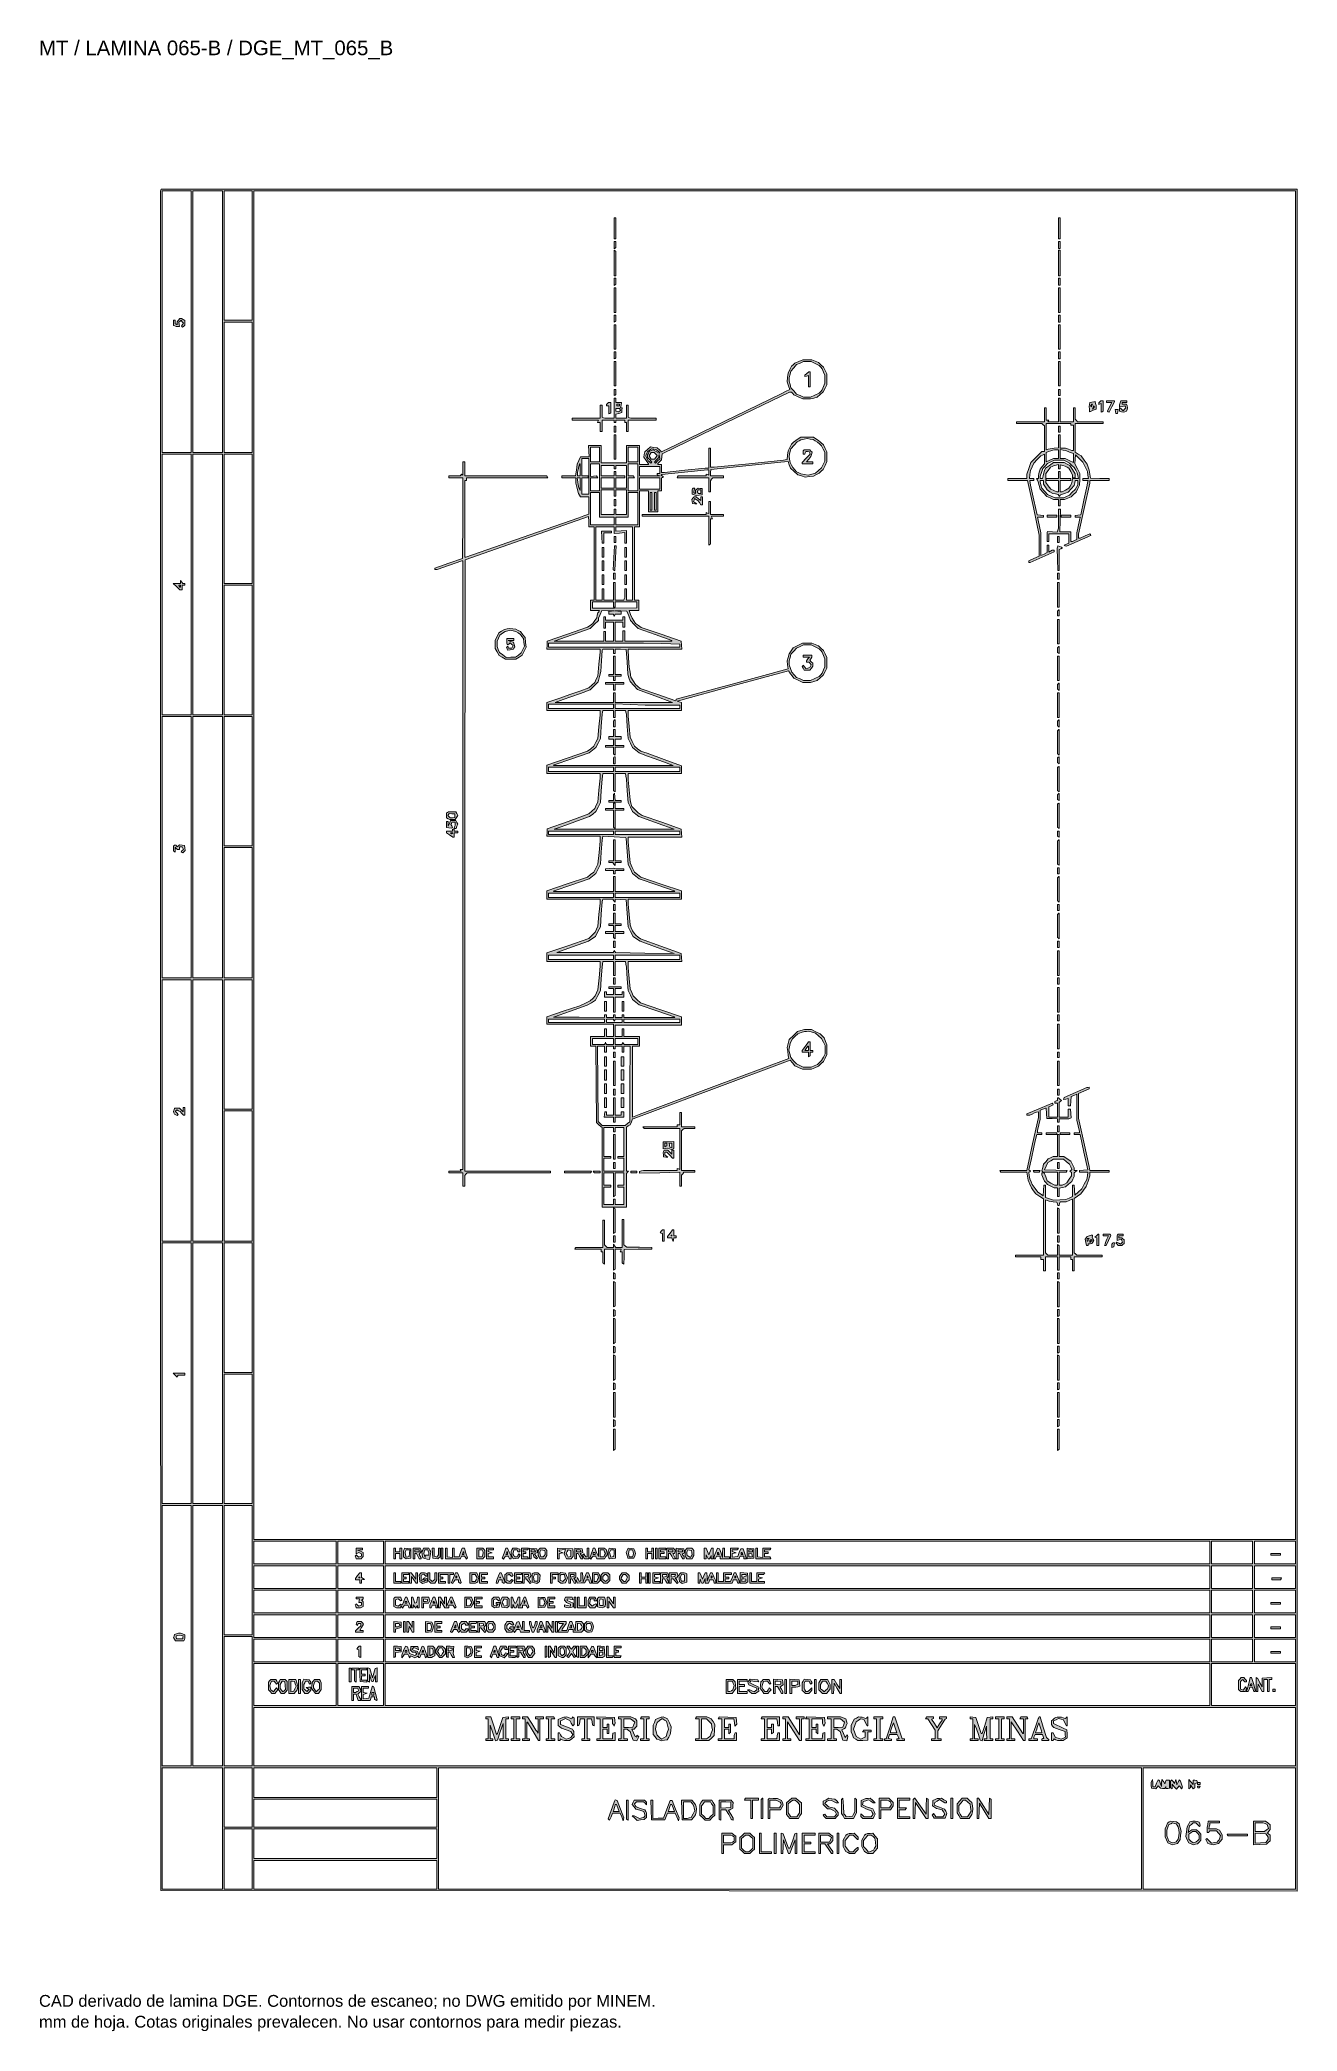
# Paper-space layout 'AN-09-DGE-065-B' of a CAD drawing. Header units: metres, sheet in millimetres. Extents: x 12 to 193, y 4 to 291.
import ezdxf

# ---------------------------------------------------------------- set-up
doc = ezdxf.new("R2010")
doc.units = ezdxf.units.M
for name, color, linetype, lineweight in [('DGE_CONTORNOS', 7, 'Continuous', 0), ('DGE_DATOS', 7, 'Continuous', 0), ('DGE_RELLENO', 7, 'Continuous', 0)]:
    doc.layers.add(name, color=color, linetype=linetype, lineweight=lineweight)
doc.styles.add('DGE_ARIAL', font='arial.ttf')

# ---------------------------------------------------------------- blocks, each defined once
blk = doc.blocks.new('LP_REF_DGE_MT_065_B')
at = {"layer": 'DGE_RELLENO'}
h = blk.add_hatch(color=7, dxfattribs=at)
h.paths.add_polyline_path([(29.55, 269.6), (29.49, 269.44), (29.52, 147.08), (29.55, 24.73), (111.38, 24.7), (193.21, 24.67), (193.21, 147.21), (193.21, 269.75), (111.41, 269.75), (29.61, 269.75)], flags=0)
h.paths.add_polyline_path([(33.9, 250.67), (33.9, 231.84), (31.82, 231.84), (29.74, 231.84), (29.74, 250.67), (29.74, 269.5), (31.82, 269.5), (33.9, 269.5)], flags=0)
h.paths.add_polyline_path([(38.43, 250.67), (38.43, 231.84), (36.29, 231.84), (34.15, 231.84), (34.15, 250.67), (34.15, 269.5), (36.29, 269.5), (38.43, 269.5)], flags=0)
h.paths.add_polyline_path([(42.71, 260.18), (42.71, 250.86), (40.7, 250.86), (38.68, 250.86), (38.68, 260.18), (38.68, 269.5), (40.7, 269.5), (42.71, 269.5)], flags=0)
h.paths.add_polyline_path([(192.95, 172.4), (192.95, 75.3), (117.96, 75.3), (42.96, 75.3), (42.96, 172.4), (42.96, 269.5), (117.96, 269.5), (192.95, 269.5)], flags=0)
h.paths.add_polyline_path([(42.71, 241.23), (42.71, 231.84), (40.7, 231.84), (38.68, 231.84), (38.68, 241.23), (38.68, 250.61), (40.7, 250.61), (42.71, 250.61)], flags=0)
h.paths.add_polyline_path([(33.9, 212.83), (33.9, 194.06), (31.82, 194.06), (29.74, 194.06), (29.74, 212.83), (29.74, 231.59), (31.82, 231.59), (33.9, 231.59)], flags=0)
h.paths.add_polyline_path([(38.43, 212.83), (38.43, 194.06), (36.29, 194.06), (34.15, 194.06), (34.15, 212.83), (34.15, 231.59), (36.29, 231.59), (38.43, 231.59)], flags=0)
h.paths.add_polyline_path([(42.71, 222.27), (42.71, 212.95), (40.7, 212.95), (38.68, 212.95), (38.68, 222.27), (38.68, 231.59), (40.7, 231.59), (42.71, 231.59)], flags=0)
h.paths.add_polyline_path([(42.71, 203.38), (42.71, 194.06), (40.7, 194.06), (38.68, 194.06), (38.68, 203.38), (38.68, 212.7), (40.7, 212.7), (42.71, 212.7)], flags=0)
h.paths.add_polyline_path([(33.9, 174.98), (33.9, 156.15), (31.82, 156.15), (29.74, 156.15), (29.74, 174.98), (29.74, 193.81), (31.82, 193.81), (33.9, 193.81)], flags=0)
h.paths.add_polyline_path([(38.43, 174.98), (38.43, 156.15), (36.29, 156.15), (34.15, 156.15), (34.15, 174.98), (34.15, 193.81), (36.29, 193.81), (38.43, 193.81)], flags=0)
h.paths.add_polyline_path([(42.71, 184.49), (42.71, 175.17), (40.7, 175.17), (38.68, 175.17), (38.68, 184.49), (38.68, 193.81), (40.7, 193.81), (42.71, 193.81)], flags=0)
h.paths.add_polyline_path([(42.71, 165.53), (42.71, 156.15), (40.7, 156.15), (38.68, 156.15), (38.68, 165.53), (38.68, 174.92), (40.7, 174.92), (42.71, 174.92)], flags=0)
h.paths.add_polyline_path([(33.9, 137.07), (33.9, 118.24), (31.82, 118.24), (29.74, 118.24), (29.74, 137.07), (29.74, 155.9), (31.82, 155.9), (33.9, 155.9)], flags=0)
h.paths.add_polyline_path([(38.43, 137.07), (38.43, 118.24), (36.29, 118.24), (34.15, 118.24), (34.15, 137.07), (34.15, 155.9), (36.29, 155.9), (38.43, 155.9)], flags=0)
h.paths.add_polyline_path([(42.71, 146.58), (42.71, 137.26), (40.7, 137.26), (38.68, 137.26), (38.68, 146.58), (38.68, 155.9), (40.7, 155.9), (42.71, 155.9)], flags=0)
h.paths.add_polyline_path([(42.71, 127.63), (42.71, 118.24), (40.7, 118.24), (38.68, 118.24), (38.68, 127.63), (38.68, 137.01), (40.7, 137.01), (42.71, 137.01)], flags=0)
h.paths.add_polyline_path([(33.9, 99.23), (33.9, 80.46), (31.82, 80.46), (29.74, 80.46), (29.74, 99.23), (29.74, 117.99), (31.82, 117.99), (33.9, 117.99)], flags=0)
h.paths.add_polyline_path([(38.43, 99.23), (38.43, 80.46), (36.29, 80.46), (34.15, 80.46), (34.15, 99.23), (34.15, 117.99), (36.29, 117.99), (38.43, 117.99)], flags=0)
h.paths.add_polyline_path([(42.71, 108.67), (42.71, 99.35), (40.7, 99.35), (38.68, 99.35), (38.68, 108.67), (38.68, 117.99), (40.7, 117.99), (42.71, 117.99)], flags=0)
h.paths.add_polyline_path([(42.71, 89.78), (42.71, 80.46), (40.7, 80.46), (38.68, 80.46), (38.68, 89.78), (38.68, 99.1), (40.7, 99.1), (42.71, 99.1)], flags=0)
h.paths.add_polyline_path([(33.9, 61.44), (33.9, 42.68), (31.82, 42.68), (29.74, 42.68), (29.74, 61.44), (29.74, 80.21), (31.82, 80.21), (33.9, 80.21)], flags=0)
h.paths.add_polyline_path([(38.43, 61.44), (38.43, 42.68), (36.29, 42.68), (34.15, 42.68), (34.15, 61.44), (34.15, 80.21), (36.29, 80.21), (38.43, 80.21)], flags=0)
h.paths.add_polyline_path([(42.71, 70.89), (42.71, 61.57), (40.7, 61.57), (38.68, 61.57), (38.68, 70.89), (38.68, 80.21), (40.7, 80.21), (42.71, 80.21)], flags=0)
h.paths.add_polyline_path([(54.8, 73.41), (54.8, 71.77), (48.88, 71.77), (42.96, 71.77), (42.96, 73.41), (42.96, 75.04), (48.88, 75.04), (54.8, 75.04)], flags=0)
h.paths.add_polyline_path([(61.6, 73.41), (61.6, 71.77), (58.33, 71.77), (55.05, 71.77), (55.05, 73.41), (55.05, 75.04), (58.33, 75.04), (61.6, 75.04)], flags=0)
h.paths.add_polyline_path([(180.61, 73.41), (180.61, 71.77), (121.23, 71.77), (61.85, 71.77), (61.85, 73.41), (61.85, 75.04), (121.23, 75.04), (180.61, 75.04)], flags=0)
h.paths.add_polyline_path([(186.78, 73.41), (186.78, 71.77), (183.82, 71.77), (180.86, 71.77), (180.86, 73.41), (180.86, 75.04), (183.82, 75.04), (186.78, 75.04)], flags=0)
h.paths.add_polyline_path([(192.95, 73.41), (192.95, 71.77), (189.99, 71.77), (187.04, 71.77), (187.04, 73.41), (187.04, 75.04), (189.99, 75.04), (192.95, 75.04)], flags=0)
h.paths.add_polyline_path([(54.8, 69.88), (54.8, 68.24), (48.88, 68.24), (42.96, 68.24), (42.96, 69.88), (42.96, 71.52), (48.88, 71.52), (54.8, 71.52)], flags=0)
h.paths.add_polyline_path([(61.6, 69.88), (61.6, 68.24), (58.33, 68.24), (55.05, 68.24), (55.05, 69.88), (55.05, 71.52), (58.33, 71.52), (61.6, 71.52)], flags=0)
h.paths.add_polyline_path([(180.61, 69.88), (180.61, 68.24), (121.23, 68.24), (61.85, 68.24), (61.85, 69.88), (61.85, 71.52), (121.23, 71.52), (180.61, 71.52)], flags=0)
h.paths.add_polyline_path([(186.78, 69.88), (186.78, 68.24), (183.82, 68.24), (180.86, 68.24), (180.86, 69.88), (180.86, 71.52), (183.82, 71.52), (186.78, 71.52)], flags=0)
h.paths.add_polyline_path([(192.95, 69.88), (192.95, 68.24), (189.99, 68.24), (187.04, 68.24), (187.04, 69.88), (187.04, 71.52), (189.99, 71.52), (192.95, 71.52)], flags=0)
h.paths.add_polyline_path([(54.8, 66.35), (54.8, 64.72), (48.88, 64.72), (42.96, 64.72), (42.96, 66.35), (42.96, 67.99), (48.88, 67.99), (54.8, 67.99)], flags=0)
h.paths.add_polyline_path([(61.6, 66.35), (61.6, 64.72), (58.33, 64.72), (55.05, 64.72), (55.05, 66.35), (55.05, 67.99), (58.33, 67.99), (61.6, 67.99)], flags=0)
h.paths.add_polyline_path([(180.61, 66.35), (180.61, 64.72), (121.23, 64.72), (61.85, 64.72), (61.85, 66.35), (61.85, 67.99), (121.23, 67.99), (180.61, 67.99)], flags=0)
h.paths.add_polyline_path([(186.78, 66.35), (186.78, 64.72), (183.82, 64.72), (180.86, 64.72), (180.86, 66.35), (180.86, 67.99), (183.82, 67.99), (186.78, 67.99)], flags=0)
h.paths.add_polyline_path([(192.95, 66.35), (192.95, 64.72), (189.99, 64.72), (187.04, 64.72), (187.04, 66.35), (187.04, 67.99), (189.99, 67.99), (192.95, 67.99)], flags=0)
h.paths.add_polyline_path([(54.8, 62.83), (54.8, 61.19), (48.88, 61.19), (42.96, 61.19), (42.96, 62.83), (42.96, 64.46), (48.88, 64.46), (54.8, 64.46)], flags=0)
h.paths.add_polyline_path([(61.6, 62.83), (61.6, 61.19), (58.33, 61.19), (55.05, 61.19), (55.05, 62.83), (55.05, 64.46), (58.33, 64.46), (61.6, 64.46)], flags=0)
h.paths.add_polyline_path([(180.61, 62.83), (180.61, 61.19), (121.23, 61.19), (61.85, 61.19), (61.85, 62.83), (61.85, 64.46), (121.23, 64.46), (180.61, 64.46)], flags=0)
h.paths.add_polyline_path([(186.78, 62.83), (186.78, 61.19), (183.82, 61.19), (180.86, 61.19), (180.86, 62.83), (180.86, 64.46), (183.82, 64.46), (186.78, 64.46)], flags=0)
h.paths.add_polyline_path([(192.95, 62.83), (192.95, 61.19), (189.99, 61.19), (187.04, 61.19), (187.04, 62.83), (187.04, 64.46), (189.99, 64.46), (192.95, 64.46)], flags=0)
h.paths.add_polyline_path([(42.71, 52), (42.71, 42.68), (40.7, 42.68), (38.68, 42.68), (38.68, 52), (38.68, 61.32), (40.7, 61.32), (42.71, 61.32)], flags=0)
h.paths.add_polyline_path([(54.8, 59.3), (54.8, 57.66), (48.88, 57.66), (42.96, 57.66), (42.96, 59.3), (42.96, 60.94), (48.88, 60.94), (54.8, 60.94)], flags=0)
h.paths.add_polyline_path([(61.6, 59.3), (61.6, 57.66), (58.33, 57.66), (55.05, 57.66), (55.05, 59.3), (55.05, 60.94), (58.33, 60.94), (61.6, 60.94)], flags=0)
h.paths.add_polyline_path([(180.61, 59.3), (180.61, 57.66), (121.23, 57.66), (61.85, 57.66), (61.85, 59.3), (61.85, 60.94), (121.23, 60.94), (180.61, 60.94)], flags=0)
h.paths.add_polyline_path([(186.78, 59.3), (186.78, 57.66), (183.82, 57.66), (180.86, 57.66), (180.86, 59.3), (180.86, 60.94), (183.82, 60.94), (186.78, 60.94)], flags=0)
h.paths.add_polyline_path([(192.95, 59.3), (192.95, 57.66), (189.99, 57.66), (187.04, 57.66), (187.04, 59.3), (187.04, 60.94), (189.99, 60.94), (192.95, 60.94)], flags=0)
h.paths.add_polyline_path([(54.8, 54.39), (54.8, 51.37), (48.88, 51.37), (42.96, 51.37), (42.96, 54.39), (42.96, 57.41), (48.88, 57.41), (54.8, 57.41)], flags=0)
h.paths.add_polyline_path([(61.6, 54.39), (61.6, 51.37), (58.33, 51.37), (55.05, 51.37), (55.05, 54.39), (55.05, 57.41), (58.33, 57.41), (61.6, 57.41)], flags=0)
h.paths.add_polyline_path([(180.61, 54.39), (180.61, 51.37), (121.23, 51.37), (61.85, 51.37), (61.85, 54.39), (61.85, 57.41), (121.23, 57.41), (180.61, 57.41)], flags=0)
h.paths.add_polyline_path([(192.95, 54.39), (192.95, 51.37), (186.91, 51.37), (180.86, 51.37), (180.86, 54.39), (180.86, 57.41), (186.91, 57.41), (192.95, 57.41)], flags=0)
h.paths.add_polyline_path([(192.95, 46.9), (192.95, 42.68), (117.96, 42.68), (42.96, 42.68), (42.96, 46.9), (42.96, 51.11), (117.96, 51.11), (192.95, 51.11)], flags=0)
h.paths.add_polyline_path([(38.43, 33.67), (38.43, 24.92), (34.08, 24.92), (29.74, 24.92), (29.74, 33.67), (29.74, 42.42), (34.08, 42.42), (38.43, 42.42)], flags=0)
h.paths.add_polyline_path([(42.71, 38.14), (42.71, 33.86), (40.7, 33.86), (38.68, 33.86), (38.68, 38.14), (38.68, 42.42), (40.7, 42.42), (42.71, 42.42)], flags=0)
h.paths.add_polyline_path([(69.28, 40.28), (69.28, 38.14), (56.12, 38.14), (42.96, 38.14), (42.96, 40.28), (42.96, 42.42), (56.12, 42.42), (69.28, 42.42)], flags=0)
h.paths.add_polyline_path([(170.79, 33.67), (170.79, 24.92), (120.16, 24.92), (69.54, 24.92), (69.54, 33.67), (69.54, 42.42), (120.16, 42.42), (170.79, 42.42)], flags=0)
h.paths.add_polyline_path([(192.95, 33.67), (192.95, 24.92), (182, 24.92), (171.04, 24.92), (171.04, 33.67), (171.04, 42.42), (182, 42.42), (192.95, 42.42)], flags=0)
h.paths.add_polyline_path([(69.28, 35.88), (69.28, 33.86), (56.12, 33.86), (42.96, 33.86), (42.96, 35.88), (42.96, 37.89), (56.12, 37.89), (69.28, 37.89)], flags=0)
h.paths.add_polyline_path([(42.71, 29.26), (42.71, 24.92), (40.7, 24.92), (38.68, 24.92), (38.68, 29.26), (38.68, 33.61), (40.7, 33.61), (42.71, 33.61)], flags=0)
h.paths.add_polyline_path([(69.28, 31.47), (69.28, 29.33), (56.12, 29.33), (42.96, 29.33), (42.96, 31.47), (42.96, 33.61), (56.12, 33.61), (69.28, 33.61)], flags=0)
h.paths.add_polyline_path([(69.28, 27), (69.28, 24.92), (56.12, 24.92), (42.96, 24.92), (42.96, 27), (42.96, 29.07), (56.12, 29.07), (69.28, 29.07)], flags=0)
h.paths.add_polyline_path([(32.09, 250.88), (31.88, 250.65), (31.88, 250.43), (31.88, 250.22), (31.75, 250.29), (31.63, 250.37), (31.63, 250.62), (31.63, 250.86), (31.5, 250.86), (31.38, 250.86), (31.38, 250.5), (31.38, 250.13), (31.58, 250.06), (31.77, 249.98), (32.02, 249.98), (32.26, 249.98), (32.19, 250.27), (32.12, 250.57), (32.3, 250.71), (32.48, 250.86), (32.64, 250.66), (32.81, 250.46), (32.67, 250.24), (32.52, 250.01), (32.6, 249.93), (32.68, 249.86), (32.84, 250), (33.01, 250.14), (33.01, 250.49), (33.01, 250.85), (32.77, 250.98), (32.53, 251.11), (32.41, 251.11), (32.3, 251.11)], flags=0)
h.paths.add_polyline_path([(94.85, 264.09), (94.85, 262.57), (94.97, 262.57), (95.1, 262.57), (95.1, 264.09), (95.1, 265.6), (94.97, 265.6), (94.85, 265.6)], flags=0)
h.paths.add_polyline_path([(158.83, 264.09), (158.83, 262.57), (158.95, 262.57), (159.08, 262.57), (159.08, 264.09), (159.08, 265.6), (158.95, 265.6), (158.83, 265.6)], flags=0)
h.paths.add_polyline_path([(94.85, 261.69), (94.85, 261.17), (94.97, 261.25), (95.1, 261.33), (95.1, 261.76), (95.1, 262.2), (94.97, 262.2), (94.85, 262.2)], flags=0)
h.paths.add_polyline_path([(158.83, 261.69), (158.83, 261.19), (158.95, 261.19), (159.08, 261.19), (159.08, 261.69), (159.08, 262.2), (158.95, 262.2), (158.83, 262.2)], flags=0)
h.paths.add_polyline_path([(94.85, 259.12), (94.85, 257.28), (94.97, 257.28), (95.1, 257.28), (95.1, 259.04), (95.1, 260.8), (94.97, 260.87), (94.85, 260.95)], flags=0)
h.paths.add_polyline_path([(158.83, 259.11), (158.83, 257.28), (158.95, 257.28), (159.08, 257.28), (159.08, 259.11), (159.08, 260.94), (158.95, 260.94), (158.83, 260.94)], flags=0)
h.paths.add_polyline_path([(94.85, 256.4), (94.85, 255.88), (94.97, 255.96), (95.1, 256.04), (95.1, 256.47), (95.1, 256.91), (94.97, 256.91), (94.85, 256.91)], flags=0)
h.paths.add_polyline_path([(158.83, 256.4), (158.83, 255.9), (158.95, 255.9), (159.08, 255.9), (159.08, 256.4), (159.08, 256.91), (158.95, 256.91), (158.83, 256.91)], flags=0)
h.paths.add_polyline_path([(94.85, 253.76), (94.85, 251.99), (94.97, 251.99), (95.1, 251.99), (95.1, 253.76), (95.1, 255.52), (94.97, 255.52), (94.85, 255.52)], flags=0)
h.paths.add_polyline_path([(158.83, 253.76), (158.83, 251.99), (158.95, 251.99), (159.08, 251.99), (159.08, 253.76), (159.08, 255.52), (158.95, 255.52), (158.83, 255.52)], flags=0)
h.paths.add_polyline_path([(94.85, 251.11), (94.85, 250.59), (94.97, 250.67), (95.1, 250.75), (95.1, 251.18), (95.1, 251.62), (94.97, 251.62), (94.85, 251.62)], flags=0)
h.paths.add_polyline_path([(158.83, 251.11), (158.83, 250.61), (158.95, 250.61), (159.08, 250.61), (159.08, 251.11), (159.08, 251.62), (158.95, 251.62), (158.83, 251.62)], flags=0)
h.paths.add_polyline_path([(94.85, 248.47), (94.85, 246.71), (94.97, 246.71), (95.1, 246.71), (95.1, 248.47), (95.1, 250.23), (94.97, 250.23), (94.85, 250.23)], flags=0)
h.paths.add_polyline_path([(158.83, 248.47), (158.83, 246.71), (158.95, 246.71), (159.08, 246.71), (159.08, 248.47), (159.08, 250.23), (158.95, 250.23), (158.83, 250.23)], flags=0)
h.paths.add_polyline_path([(94.85, 245.82), (94.85, 245.31), (94.97, 245.38), (95.1, 245.46), (95.1, 245.89), (95.1, 246.33), (94.97, 246.33), (94.85, 246.33)], flags=0)
h.paths.add_polyline_path([(158.83, 245.82), (158.83, 245.32), (158.95, 245.32), (159.08, 245.32), (159.08, 245.82), (159.08, 246.33), (158.95, 246.33), (158.83, 246.33)], flags=0)
h.paths.add_polyline_path([(121.42, 244.93), (120.86, 244.68), (120.62, 244.46), (120.39, 244.25), (120.14, 243.76), (119.89, 243.27), (119.82, 242.63), (119.76, 241.98), (119.95, 241.44), (120.14, 240.9), (119.52, 240.59), (118.91, 240.28), (110.69, 236.3), (102.47, 232.32), (102.06, 232.12), (101.65, 231.92), (101.35, 232.21), (101.04, 232.49), (100.55, 232.56), (100.05, 232.63), (99.65, 232.27), (99.26, 231.91), (99.18, 231.53), (99.11, 231.15), (99.44, 230.67), (99.76, 230.2), (99.76, 230.14), (99.76, 230.08), (99.13, 230.08), (98.5, 230.08), (98.5, 231.47), (98.5, 232.85), (97.56, 232.85), (96.61, 232.85), (96.61, 231.59), (96.61, 230.33), (94.79, 230.33), (92.96, 230.33), (92.96, 231.59), (92.96, 232.85), (92.04, 232.85), (91.12, 232.85), (91.17, 232.03), (91.23, 231.21), (90.61, 231.21), (90, 231.21), (89.76, 230.68), (89.53, 230.14), (89.39, 229.29), (89.25, 228.44), (88.27, 228.44), (87.29, 228.44), (87.29, 228.32), (87.29, 228.19), (88.3, 228.19), (89.31, 228.19), (89.31, 227.8), (89.31, 227.41), (89.5, 226.65), (89.7, 225.9), (89.85, 225.66), (90, 225.42), (90.6, 225.42), (91.2, 225.42), (91.2, 224.17), (91.2, 222.93), (90.47, 222.68), (89.75, 222.43), (81.61, 219.58), (73.48, 216.73), (73.4, 216.73), (73.31, 216.73), (73.31, 222.27), (73.31, 227.81), (73.44, 227.81), (73.57, 227.81), (73.57, 228), (73.57, 228.19), (79.43, 228.19), (85.29, 228.19), (85.21, 228.32), (85.14, 228.44), (79.23, 228.44), (73.31, 228.44), (73.31, 229.45), (73.31, 230.46), (73.19, 230.46), (73.06, 230.46), (73.06, 229.51), (73.06, 228.55), (72.94, 228.63), (72.83, 228.7), (72.75, 228.57), (72.67, 228.44), (71.86, 228.44), (71.05, 228.44), (71.05, 228.32), (71.05, 228.19), (72.06, 228.19), (73.06, 228.19), (73.03, 222.38), (73, 216.56), (71.02, 215.87), (69.03, 215.17), (69.03, 215.07), (69.03, 214.97), (69.18, 214.97), (69.33, 214.97), (71.12, 215.6), (72.91, 216.23), (72.99, 216.23), (73.06, 216.23), (73.06, 172.4), (73.06, 128.57), (72.87, 128.57), (72.67, 128.57), (72.75, 128.44), (72.82, 128.32), (71.94, 128.32), (71.05, 128.32), (71.05, 128.19), (71.05, 128.07), (72.05, 128.07), (73.06, 128.07), (73.06, 127.12), (73.06, 126.18), (73.19, 126.18), (73.31, 126.18), (73.31, 126.94), (73.31, 127.71), (73.49, 127.89), (73.67, 128.07), (79.66, 128.07), (85.66, 128.07), (85.66, 128.19), (85.66, 128.32), (79.48, 128.32), (73.31, 128.32), (73.34, 172.35), (73.38, 216.39), (82.26, 219.5), (91.13, 222.61), (91.17, 221.88), (91.21, 221.14), (91.58, 221.14), (91.95, 221.14), (91.95, 215.85), (91.95, 210.56), (91.7, 210.56), (91.45, 210.56), (91.45, 209.8), (91.45, 209.05), (92.09, 209.05), (92.74, 209.05), (92.61, 208.89), (92.49, 208.73), (92.41, 208.38), (92.32, 208.02), (92.05, 207.61), (91.78, 207.19), (91.39, 206.93), (91.01, 206.67), (88.11, 205.67), (85.21, 204.67), (85.18, 204.09), (85.14, 203.51), (88.99, 203.51), (92.83, 203.51), (92.83, 203.29), (92.83, 203.07), (92.65, 201.35), (92.48, 199.63), (92.26, 199.17), (92.04, 198.71), (91.63, 198.31), (91.21, 197.92), (89.91, 197.46), (88.61, 197), (86.88, 196.4), (85.15, 195.8), (85.15, 195.24), (85.15, 194.69), (88.99, 194.69), (92.83, 194.69), (92.83, 194.34), (92.83, 194), (92.65, 192.32), (92.47, 190.65), (92.2, 190.09), (91.93, 189.53), (91.47, 189.17), (91.01, 188.81), (88.08, 187.82), (85.15, 186.82), (85.15, 186.22), (85.15, 185.62), (88.99, 185.62), (92.83, 185.62), (92.83, 185.28), (92.83, 184.93), (92.65, 183.21), (92.48, 181.49), (92.26, 181.03), (92.04, 180.57), (91.63, 180.18), (91.21, 179.79), (88.21, 178.7), (85.21, 177.61), (85.18, 177.08), (85.14, 176.55), (88.99, 176.55), (92.83, 176.55), (92.83, 176.21), (92.83, 175.86), (92.66, 174.2), (92.49, 172.55), (92.2, 171.96), (91.92, 171.37), (91.45, 171.03), (90.98, 170.69), (88.07, 169.69), (85.15, 168.68), (85.15, 168.08), (85.15, 167.49), (88.99, 167.49), (92.83, 167.49), (92.83, 167.2), (92.83, 166.92), (92.65, 165.27), (92.48, 163.62), (92.29, 163.18), (92.11, 162.74), (91.65, 162.3), (91.19, 161.85), (88.17, 160.8), (85.15, 159.76), (85.15, 159.15), (85.15, 158.54), (88.99, 158.54), (92.83, 158.54), (92.83, 158.2), (92.83, 157.85), (92.66, 156.15), (92.48, 154.44), (92.3, 154.01), (92.11, 153.57), (91.75, 153.2), (91.39, 152.84), (90.63, 152.5), (89.87, 152.16), (87.51, 151.35), (85.15, 150.55), (85.15, 150.01), (85.15, 149.48), (89.94, 149.48), (94.72, 149.48), (94.72, 148.6), (94.72, 147.71), (94.22, 147.71), (93.72, 147.71), (93.72, 148.28), (93.72, 148.85), (93.59, 148.85), (93.46, 148.85), (93.46, 148.28), (93.46, 147.71), (92.46, 147.71), (91.45, 147.71), (91.45, 147.02), (91.45, 146.33), (91.82, 146.33), (92.2, 146.33), (92.23, 140.84), (92.27, 135.35), (92.68, 134.98), (93.09, 134.62), (93.09, 128.89), (93.09, 123.15), (94.85, 123.15), (96.61, 123.15), (96.61, 125.59), (96.61, 128.02), (96.76, 128.17), (96.91, 128.32), (96.76, 128.32), (96.61, 128.32), (96.61, 131.5), (96.61, 134.68), (96.87, 134.84), (97.13, 135.01), (97.32, 135.44), (97.5, 135.87), (97.54, 135.87), (97.59, 135.87), (108.89, 140.09), (120.18, 144.31), (120.51, 143.91), (120.85, 143.52), (121.4, 143.28), (121.95, 143.03), (122.6, 143.03), (123.25, 143.02), (123.75, 143.23), (124.26, 143.44), (124.61, 143.78), (124.97, 144.12), (125.22, 144.62), (125.48, 145.11), (125.48, 145.81), (125.49, 146.52), (125.27, 147.02), (125.06, 147.52), (124.78, 147.82), (124.51, 148.12), (123.88, 148.42), (123.25, 148.72), (122.74, 148.72), (122.24, 148.72), (121.74, 148.58), (121.23, 148.44), (120.65, 147.86), (120.06, 147.27), (119.91, 146.71), (119.76, 146.14), (119.83, 145.57), (119.91, 145.01), (119.94, 144.77), (119.97, 144.54), (109.21, 140.52), (98.44, 136.5), (97.97, 136.32), (97.49, 136.13), (97.49, 141.23), (97.49, 146.33), (98, 146.33), (98.5, 146.33), (98.5, 147.02), (98.5, 147.71), (97.37, 147.71), (96.23, 147.71), (96.23, 148.28), (96.23, 148.85), (96.11, 148.85), (95.98, 148.85), (95.98, 148.28), (95.98, 147.71), (95.48, 147.71), (94.97, 147.71), (94.97, 148.53), (94.97, 149.35), (99.76, 149.35), (104.55, 149.35), (104.55, 149.95), (104.54, 150.55), (101.58, 151.55), (98.62, 152.56), (98.1, 153.07), (97.58, 153.57), (97.36, 154.07), (97.13, 154.58), (97, 156.09), (96.87, 157.6), (96.87, 158.07), (96.86, 158.54), (100.71, 158.54), (104.56, 158.54), (104.52, 159.12), (104.48, 159.7), (101.56, 160.75), (98.64, 161.79), (98.31, 162.05), (97.98, 162.31), (97.73, 162.62), (97.49, 162.94), (97.31, 163.37), (97.13, 163.79), (97, 165.29), (96.87, 166.79), (96.87, 167.14), (96.86, 167.49), (100.7, 167.49), (104.55, 167.49), (104.54, 168.08), (104.54, 168.68), (101.62, 169.68), (98.69, 170.67), (98.22, 171.04), (97.76, 171.4), (97.44, 172.06), (97.13, 172.71), (97, 174.22), (96.87, 175.74), (96.87, 176.08), (96.86, 176.43), (100.71, 176.43), (104.56, 176.43), (104.52, 177.01), (104.48, 177.6), (101.68, 178.57), (98.88, 179.55), (98.6, 179.73), (98.31, 179.92), (97.86, 180.39), (97.4, 180.86), (97.26, 181.32), (97.12, 181.79), (96.99, 183.23), (96.87, 184.68), (96.86, 185.15), (96.86, 185.62), (100.7, 185.62), (104.55, 185.62), (104.55, 186.17), (104.55, 186.72), (102.06, 187.62), (99.57, 188.51), (99.13, 188.66), (98.69, 188.81), (98.22, 189.17), (97.76, 189.54), (97.44, 190.19), (97.13, 190.85), (97, 192.36), (96.87, 193.87), (96.87, 194.28), (96.86, 194.69), (100.7, 194.69), (104.55, 194.69), (104.55, 195.25), (104.55, 195.8), (104.22, 195.91), (103.89, 196.02), (111.93, 198.21), (119.96, 200.4), (120.09, 200.18), (120.23, 199.95), (120.47, 199.64), (120.71, 199.32), (121.35, 199.02), (121.99, 198.72), (122.56, 198.72), (123.12, 198.72), (123.6, 198.85), (124.07, 198.99), (124.52, 199.38), (124.96, 199.77), (125.22, 200.28), (125.48, 200.79), (125.48, 201.55), (125.48, 202.32), (125.23, 202.82), (124.97, 203.32), (124.61, 203.66), (124.26, 204), (123.79, 204.19), (123.32, 204.39), (122.64, 204.39), (121.97, 204.39), (121.29, 204.04), (120.6, 203.7), (120.32, 203.27), (120.04, 202.84), (119.9, 202.32), (119.76, 201.81), (119.82, 201.24), (119.89, 200.67), (111.84, 198.47), (103.79, 196.28), (103.76, 196.17), (103.72, 196.07), (101.15, 196.97), (98.57, 197.86), (98.24, 198.13), (97.9, 198.41), (97.57, 198.93), (97.23, 199.46), (97.12, 200.19), (97.01, 200.92), (96.92, 202.22), (96.84, 203.51), (100.7, 203.51), (104.56, 203.51), (104.52, 204.09), (104.48, 204.67), (101.61, 205.65), (98.74, 206.63), (98.33, 206.91), (97.92, 207.19), (97.67, 207.59), (97.41, 207.98), (97.2, 208.51), (96.99, 209.05), (97.68, 209.05), (98.38, 209.05), (98.38, 209.8), (98.38, 210.56), (98.06, 210.56), (97.75, 210.56), (97.75, 215.85), (97.75, 221.14), (98.12, 221.14), (98.5, 221.14), (98.5, 223.72), (98.5, 226.3), (99.13, 226.3), (99.76, 226.3), (99.76, 224.79), (99.76, 223.28), (100.45, 223.28), (101.15, 223.28), (101.15, 224.79), (101.15, 226.3), (101.4, 226.3), (101.65, 226.3), (101.65, 227.24), (101.65, 228.17), (101.81, 228.23), (101.96, 228.3), (101.78, 228.43), (101.59, 228.56), (101.65, 228.61), (101.71, 228.66), (104.99, 228.99), (108.26, 229.33), (108.36, 229.33), (108.45, 229.33), (108.45, 228.95), (108.45, 228.58), (108.26, 228.65), (108.07, 228.72), (108.07, 228.58), (108.07, 228.44), (106.06, 228.44), (104.06, 228.44), (103.98, 228.32), (103.9, 228.19), (106.18, 228.19), (108.45, 228.19), (108.45, 227.18), (108.45, 226.18), (108.58, 226.18), (108.7, 226.18), (108.71, 226.96), (108.71, 227.75), (108.88, 227.97), (109.04, 228.19), (109.82, 228.19), (110.59, 228.19), (110.59, 228.32), (110.59, 228.44), (109.64, 228.44), (108.69, 228.44), (108.73, 228.92), (108.76, 229.39), (113.8, 229.91), (118.84, 230.44), (119.36, 230.49), (119.88, 230.55), (120.04, 230.06), (120.21, 229.57), (120.74, 229.08), (121.27, 228.59), (121.82, 228.44), (122.37, 228.29), (122.96, 228.36), (123.55, 228.43), (123.97, 228.64), (124.38, 228.85), (124.67, 229.12), (124.96, 229.38), (125.22, 229.95), (125.47, 230.52), (125.47, 231.23), (125.48, 231.93), (125.22, 232.42), (124.97, 232.91), (124.61, 233.24), (124.26, 233.57), (123.9, 233.8), (123.54, 234.03), (122.63, 234.02), (121.71, 234.01), (121.35, 233.79), (120.98, 233.56), (120.69, 233.3), (120.39, 233.04), (120.14, 232.56), (119.9, 232.08), (119.82, 231.46), (119.75, 230.83), (119.48, 230.78), (119.22, 230.72), (114.24, 230.21), (109.26, 229.7), (108.98, 229.7), (108.7, 229.7), (108.7, 231.09), (108.7, 232.47), (108.58, 232.47), (108.45, 232.47), (108.45, 231.03), (108.45, 229.58), (108.21, 229.58), (107.96, 229.58), (105.03, 229.26), (102.09, 228.95), (101.87, 228.95), (101.65, 228.95), (101.65, 229.51), (101.65, 230.08), (101.4, 230.08), (101.15, 230.08), (101.15, 230.17), (101.15, 230.25), (101.4, 230.52), (101.65, 230.79), (101.69, 231.21), (101.74, 231.64), (110.92, 236.09), (120.09, 240.53), (120.24, 240.53), (120.38, 240.53), (120.56, 240.33), (120.73, 240.12), (121.36, 239.82), (121.99, 239.53), (122.56, 239.53), (123.12, 239.53), (123.6, 239.66), (124.07, 239.79), (124.52, 240.18), (124.96, 240.57), (125.22, 241.08), (125.48, 241.59), (125.48, 242.36), (125.48, 243.13), (125.23, 243.63), (124.97, 244.12), (124.61, 244.46), (124.26, 244.8), (123.79, 245), (123.32, 245.19), (122.65, 245.19), (121.99, 245.19)], flags=0)
h.paths.add_polyline_path([(123.79, 244.64), (124.38, 244.34), (124.6, 244.1), (124.81, 243.86), (125.01, 243.4), (125.2, 242.94), (125.2, 242.36), (125.2, 241.79), (125.01, 241.32), (124.81, 240.86), (124.6, 240.62), (124.38, 240.37), (123.75, 240.08), (123.12, 239.78), (122.62, 239.78), (122.11, 239.78), (121.61, 240.01), (121.1, 240.24), (120.7, 240.7), (120.3, 241.16), (120.17, 241.63), (120.04, 242.11), (120.04, 242.36), (120.04, 242.61), (120.17, 243.09), (120.3, 243.56), (120.7, 244.02), (121.1, 244.48), (121.61, 244.71), (122.11, 244.94), (122.65, 244.94), (123.19, 244.94)], flags=0)
h.paths.add_polyline_path([(123.81, 233.51), (124.13, 233.32), (124.43, 233.06), (124.72, 232.79), (124.96, 232.32), (125.2, 231.85), (125.2, 231.21), (125.2, 230.57), (124.96, 230.1), (124.71, 229.62), (124.26, 229.22), (123.82, 228.83), (123.3, 228.69), (122.78, 228.55), (122.26, 228.64), (121.74, 228.73), (121.42, 228.89), (121.11, 229.05), (120.84, 229.34), (120.57, 229.64), (120.38, 230.02), (120.18, 230.4), (120.1, 230.85), (120.02, 231.3), (120.16, 231.83), (120.3, 232.36), (120.76, 232.87), (121.21, 233.37), (121.47, 233.51), (121.74, 233.65), (122.18, 233.74), (122.62, 233.82), (123.06, 233.76), (123.5, 233.7)], flags=0)
h.paths.add_polyline_path([(92.71, 231.53), (92.71, 230.46), (92.08, 230.46), (91.45, 230.46), (91.45, 231.53), (91.45, 232.6), (92.08, 232.6), (92.71, 232.6)], flags=0)
h.paths.add_polyline_path([(98.25, 231.53), (98.25, 230.46), (97.56, 230.46), (96.86, 230.46), (96.86, 231.53), (96.86, 232.6), (97.56, 232.6), (98.25, 232.6)], flags=0)
h.paths.add_polyline_path([(101.17, 232.01), (101.4, 231.8), (101.35, 231.76), (101.3, 231.71), (100.88, 231.95), (100.45, 232.2), (100.18, 232.09), (99.9, 231.98), (99.77, 231.73), (99.63, 231.48), (99.63, 231.28), (99.63, 231.08), (99.96, 230.75), (100.28, 230.43), (100.21, 230.36), (100.14, 230.3), (99.94, 230.46), (99.74, 230.63), (99.56, 230.98), (99.38, 231.33), (99.5, 231.64), (99.62, 231.94), (99.91, 232.15), (100.2, 232.36), (100.57, 232.29), (100.94, 232.22)], flags=0)
h.paths.add_polyline_path([(100.81, 231.62), (101.01, 231.39), (100.82, 231.11), (100.63, 230.84), (100.39, 230.84), (100.15, 230.84), (100.01, 231.09), (99.88, 231.34), (100.01, 231.59), (100.15, 231.84), (100.38, 231.84), (100.6, 231.84)], flags=0)
h.paths.add_polyline_path([(101.1, 230.61), (100.78, 230.28), (100.7, 230.36), (100.63, 230.43), (100.95, 230.75), (101.27, 231.08), (101.29, 231.3), (101.31, 231.53), (101.36, 231.23), (101.42, 230.93)], flags=0)
h.paths.add_polyline_path([(91.2, 228.38), (91.2, 225.8), (90.69, 225.8), (90.19, 225.8), (90.19, 227), (90.19, 228.19), (90.63, 228.19), (91.07, 228.19), (91.07, 228.32), (91.07, 228.44), (90.63, 228.44), (90.19, 228.44), (90.19, 229.7), (90.19, 230.96), (90.69, 230.96), (91.2, 230.96)], flags=0)
h.paths.add_polyline_path([(89.94, 229.33), (89.94, 228.44), (89.75, 228.44), (89.56, 228.44), (89.56, 228.69), (89.56, 228.93), (89.71, 229.57), (89.85, 230.21), (89.9, 230.21), (89.94, 230.21)], flags=0)
h.paths.add_polyline_path([(92.71, 228.25), (92.71, 226.3), (92.08, 226.3), (91.45, 226.3), (91.45, 227.25), (91.45, 228.19), (91.96, 228.19), (92.47, 228.19), (92.39, 228.33), (92.3, 228.47), (91.87, 228.42), (91.45, 228.37), (91.45, 229.29), (91.45, 230.21), (92.08, 230.21), (92.71, 230.21)], flags=0)
h.paths.add_polyline_path([(98.24, 228.25), (98.24, 226.3), (97.55, 226.3), (96.86, 226.3), (96.86, 227.25), (96.86, 228.19), (97.31, 228.19), (97.76, 228.19), (97.68, 228.32), (97.6, 228.44), (97.23, 228.44), (96.86, 228.44), (96.86, 229.33), (96.86, 230.21), (97.55, 230.21), (98.24, 230.21)], flags=0)
h.paths.add_polyline_path([(94.85, 229.7), (94.85, 229.45), (94.97, 229.45), (95.1, 229.45), (95.1, 229.7), (95.1, 229.95), (95.86, 229.95), (96.61, 229.95), (96.61, 228.32), (96.61, 226.68), (95.86, 226.68), (95.1, 226.68), (95.1, 227.44), (95.1, 228.19), (95.73, 228.19), (96.36, 228.19), (96.36, 228.32), (96.36, 228.44), (95.73, 228.44), (95.1, 228.44), (95.1, 228.76), (95.1, 229.07), (94.97, 229.07), (94.85, 229.07), (94.85, 228.76), (94.85, 228.44), (93.9, 228.44), (92.96, 228.44), (92.96, 229.2), (92.96, 229.95), (93.9, 229.95), (94.85, 229.95)], flags=0)
h.paths.add_polyline_path([(101.4, 229.33), (101.4, 228.82), (101.21, 228.82), (101.02, 228.82), (101.02, 228.7), (101.02, 228.59), (101.24, 228.53), (101.46, 228.47), (99.98, 228.46), (98.5, 228.44), (98.5, 229.14), (98.5, 229.83), (99.95, 229.83), (101.4, 229.83)], flags=0)
h.paths.add_polyline_path([(89.93, 227.28), (89.92, 226.37), (89.81, 226.65), (89.69, 226.93), (89.61, 227.56), (89.53, 228.19), (89.73, 228.19), (89.94, 228.19)], flags=0)
h.paths.add_polyline_path([(94.85, 227.44), (94.85, 226.68), (93.9, 226.68), (92.96, 226.68), (92.96, 227.44), (92.96, 228.19), (93.9, 228.19), (94.85, 228.19)], flags=0)
h.paths.add_polyline_path([(101.4, 227.37), (101.4, 226.55), (99.95, 226.55), (98.5, 226.55), (98.5, 227.37), (98.5, 228.19), (99.95, 228.19), (101.4, 228.19)], flags=0)
h.paths.add_polyline_path([(94.85, 225.99), (94.85, 225.55), (94.97, 225.55), (95.1, 225.55), (95.1, 225.99), (95.1, 226.43), (95.86, 226.43), (96.61, 226.43), (96.61, 224.67), (96.61, 222.9), (95.86, 222.9), (95.1, 222.9), (95.1, 223.28), (95.1, 223.66), (94.97, 223.66), (94.85, 223.66), (94.85, 223.28), (94.85, 222.9), (93.9, 222.9), (92.96, 222.9), (92.96, 224.67), (92.96, 226.43), (93.9, 226.43), (94.85, 226.43)], flags=0)
h.paths.add_polyline_path([(92.71, 224.29), (92.71, 222.52), (93.78, 222.52), (94.85, 222.52), (94.85, 221.96), (94.85, 221.39), (93.15, 221.39), (91.45, 221.39), (91.45, 223.72), (91.45, 226.05), (92.08, 226.05), (92.71, 226.05)], flags=0)
h.paths.add_polyline_path([(98.25, 223.72), (98.25, 221.39), (96.67, 221.39), (95.1, 221.39), (95.1, 221.96), (95.1, 222.52), (95.98, 222.52), (96.86, 222.52), (96.86, 224.29), (96.86, 226.05), (97.56, 226.05), (98.25, 226.05)], flags=0)
h.paths.add_polyline_path([(100.26, 224.79), (100.26, 223.53), (100.14, 223.53), (100.01, 223.53), (100.01, 224.79), (100.01, 226.05), (100.14, 226.05), (100.26, 226.05)], flags=0)
h.paths.add_polyline_path([(100.89, 224.79), (100.89, 223.53), (100.77, 223.53), (100.64, 223.53), (100.64, 224.79), (100.64, 226.05), (100.77, 226.05), (100.89, 226.05)], flags=0)
h.paths.add_polyline_path([(94.85, 220.66), (94.85, 220.18), (95.6, 220.23), (96.36, 220.29), (96.36, 219.52), (96.36, 218.75), (96.49, 218.75), (96.61, 218.75), (96.61, 219.67), (96.61, 220.59), (95.86, 220.53), (95.1, 220.48), (95.1, 220.81), (95.1, 221.14), (96.3, 221.14), (97.49, 221.14), (97.49, 215.85), (97.49, 210.56), (97.05, 210.56), (96.61, 210.56), (96.61, 211.38), (96.61, 212.2), (96.49, 212.2), (96.36, 212.2), (96.36, 211.58), (96.36, 210.96), (96.28, 210.76), (96.21, 210.56), (95.59, 210.56), (94.97, 210.56), (94.97, 211.82), (94.97, 213.08), (94.85, 213.08), (94.72, 213.08), (94.72, 211.82), (94.72, 210.56), (94.03, 210.56), (93.34, 210.56), (93.34, 211.38), (93.34, 212.2), (93.21, 212.2), (93.09, 212.2), (93.09, 211.38), (93.09, 210.56), (92.64, 210.56), (92.2, 210.56), (92.2, 215.85), (92.2, 221.14), (93.53, 221.14), (94.85, 221.14)], flags=0)
h.paths.add_polyline_path([(94.72, 209.93), (94.72, 209.55), (94.85, 209.55), (94.97, 209.55), (94.97, 209.93), (94.97, 210.31), (96.55, 210.31), (98.12, 210.31), (98.12, 209.87), (98.12, 209.44), (94.91, 209.43), (91.7, 209.42), (91.7, 209.87), (91.7, 210.31), (93.21, 210.31), (94.72, 210.31)], flags=0)
h.paths.add_polyline_path([(94.44, 208.96), (94.09, 208.91), (94.09, 208.72), (94.09, 208.54), (94.4, 208.54), (94.7, 208.54), (94.78, 208.39), (94.85, 208.23), (94.92, 208.39), (95, 208.54), (95.43, 208.54), (95.86, 208.54), (95.86, 208.73), (95.86, 208.91), (95.38, 208.96), (94.91, 209.01), (95.79, 209), (96.67, 208.99), (96.93, 208.3), (97.18, 207.61), (97.75, 207.03), (98.31, 206.46), (100.74, 205.6), (103.16, 204.73), (103.16, 204.69), (103.16, 204.64), (99.76, 204.64), (96.36, 204.64), (96.36, 205.4), (96.36, 206.15), (96.23, 206.15), (96.11, 206.15), (96.11, 205.4), (96.11, 204.64), (95.54, 204.64), (94.97, 204.64), (94.97, 206.03), (94.97, 207.41), (95.54, 207.41), (96.11, 207.41), (96.11, 207.03), (96.11, 206.66), (96.23, 206.66), (96.36, 206.66), (96.36, 207.41), (96.36, 208.17), (96.23, 208.17), (96.11, 208.17), (96.11, 207.92), (96.11, 207.68), (94.85, 207.68), (93.59, 207.68), (93.59, 207.92), (93.59, 208.17), (93.46, 208.17), (93.34, 208.17), (93.34, 207.35), (93.34, 206.53), (93.46, 206.53), (93.59, 206.53), (93.59, 206.97), (93.59, 207.41), (94.16, 207.41), (94.72, 207.41), (94.72, 206.03), (94.72, 204.64), (94.16, 204.64), (93.59, 204.64), (93.59, 205.33), (93.59, 206.03), (93.46, 206.03), (93.34, 206.03), (93.34, 205.33), (93.34, 204.64), (89.78, 204.65), (86.22, 204.66), (88.8, 205.56), (91.39, 206.46), (91.98, 207.05), (92.58, 207.65), (92.58, 207.81), (92.59, 207.98), (92.83, 208.51), (93.07, 209.05), (93.93, 209.03), (94.79, 209.01)], flags=0)
h.paths.add_polyline_path([(101.68, 204.31), (104.29, 204.22), (104.29, 203.99), (104.29, 203.77), (94.85, 203.77), (85.4, 203.77), (85.4, 204.08), (85.4, 204.39), (92.24, 204.39), (99.07, 204.39)], flags=0)
h.paths.add_polyline_path([(123.79, 203.84), (124.38, 203.53), (124.6, 203.3), (124.81, 203.06), (125.01, 202.59), (125.2, 202.13), (125.2, 201.55), (125.2, 200.98), (125.01, 200.52), (124.81, 200.05), (124.6, 199.81), (124.38, 199.57), (123.75, 199.27), (123.12, 198.98), (122.62, 198.98), (122.11, 198.98), (121.61, 199.21), (121.11, 199.44), (120.77, 199.81), (120.42, 200.17), (120.23, 200.72), (120.04, 201.27), (120.04, 201.54), (120.04, 201.81), (120.17, 202.28), (120.3, 202.76), (120.7, 203.21), (121.1, 203.67), (121.61, 203.9), (122.11, 204.13), (122.65, 204.13), (123.19, 204.14)], flags=0)
h.paths.add_polyline_path([(94.72, 203.19), (94.72, 202.88), (94.85, 202.88), (94.97, 202.88), (94.97, 203.2), (94.97, 203.52), (95.76, 203.48), (96.55, 203.44), (96.69, 201.68), (96.82, 199.92), (96.97, 199.39), (97.12, 198.87), (97.65, 198.28), (98.19, 197.7), (100.7, 196.76), (103.22, 195.83), (99.1, 195.83), (94.97, 195.82), (94.97, 196.52), (94.97, 197.21), (94.85, 197.21), (94.72, 197.21), (94.72, 196.52), (94.72, 195.82), (90.54, 195.83), (86.35, 195.84), (87.48, 196.25), (88.61, 196.66), (90, 197.14), (91.39, 197.63), (91.96, 198.21), (92.53, 198.8), (92.74, 199.55), (92.94, 200.29), (93.03, 201.81), (93.12, 203.32), (93.17, 203.41), (93.23, 203.51), (93.97, 203.51), (94.72, 203.51)], flags=0)
h.paths.add_polyline_path([(94.72, 195.26), (94.72, 194.94), (90.06, 194.94), (85.4, 194.94), (85.4, 195.26), (85.4, 195.57), (90.06, 195.57), (94.72, 195.57)], flags=0)
h.paths.add_polyline_path([(101.81, 195.45), (104.29, 195.45), (104.29, 195.19), (104.29, 194.94), (99.63, 194.94), (94.97, 194.94), (94.97, 195.28), (94.97, 195.61), (97.15, 195.53), (99.32, 195.45)], flags=0)
h.paths.add_polyline_path([(94.72, 194.19), (94.72, 193.68), (94.85, 193.68), (94.97, 193.68), (94.97, 194.19), (94.97, 194.69), (95.73, 194.69), (96.48, 194.69), (96.54, 194.41), (96.6, 194.12), (96.72, 192.38), (96.85, 190.63), (97.17, 189.98), (97.49, 189.32), (97.96, 188.94), (98.44, 188.56), (99.51, 188.16), (100.58, 187.76), (101.96, 187.27), (103.35, 186.77), (94.73, 186.76), (86.12, 186.76), (86.17, 186.8), (86.22, 186.84), (88.74, 187.71), (91.26, 188.57), (91.73, 188.94), (92.21, 189.32), (92.53, 189.98), (92.85, 190.63), (92.98, 192.38), (93.1, 194.12), (93.16, 194.41), (93.22, 194.69), (93.97, 194.69), (94.72, 194.69)], flags=0)
h.paths.add_polyline_path([(94.72, 186.19), (94.72, 185.87), (90.06, 185.87), (85.4, 185.87), (85.4, 186.19), (85.4, 186.5), (90.06, 186.5), (94.72, 186.5)], flags=0)
h.paths.add_polyline_path([(104.29, 186.19), (104.29, 185.87), (99.63, 185.87), (94.97, 185.87), (94.97, 186.19), (94.97, 186.5), (99.63, 186.5), (104.29, 186.5)], flags=0)
h.paths.add_polyline_path([(94.72, 184.37), (94.72, 183.12), (94.85, 183.04), (94.97, 182.96), (94.97, 184.29), (94.97, 185.62), (95.72, 185.62), (96.47, 185.62), (96.54, 185.21), (96.6, 184.8), (96.73, 183.12), (96.85, 181.43), (97.18, 180.77), (97.5, 180.11), (97.95, 179.76), (98.4, 179.42), (100.12, 178.8), (101.84, 178.18), (102.66, 177.88), (103.48, 177.58), (94.85, 177.58), (86.22, 177.58), (87.04, 177.88), (87.86, 178.18), (89.58, 178.8), (91.3, 179.42), (91.75, 179.76), (92.2, 180.11), (92.52, 180.77), (92.85, 181.43), (92.97, 183.12), (93.1, 184.8), (93.16, 185.21), (93.22, 185.62), (93.97, 185.62), (94.72, 185.62)], flags=0)
h.paths.add_polyline_path([(94.72, 177.06), (94.72, 176.81), (90.06, 176.81), (85.4, 176.81), (85.4, 177.06), (85.4, 177.31), (90.06, 177.31), (94.72, 177.31)], flags=0)
h.paths.add_polyline_path([(104.29, 177.06), (104.29, 176.81), (99.63, 176.81), (94.97, 176.81), (94.97, 177.06), (94.97, 177.31), (99.63, 177.31), (104.29, 177.31)], flags=0)
h.paths.add_polyline_path([(96.5, 176.32), (96.58, 176.24), (96.71, 174.38), (96.84, 172.51), (97.17, 171.85), (97.49, 171.18), (97.96, 170.81), (98.44, 170.43), (100.96, 169.57), (103.48, 168.71), (103.53, 168.66), (103.58, 168.62), (99.28, 168.62), (94.97, 168.62), (94.97, 169.69), (94.97, 170.76), (94.85, 170.76), (94.72, 170.76), (94.72, 169.69), (94.72, 168.62), (90.42, 168.62), (86.12, 168.62), (86.17, 168.66), (86.22, 168.71), (88.74, 169.57), (91.26, 170.43), (91.73, 170.81), (92.21, 171.18), (92.54, 171.86), (92.87, 172.53), (92.98, 174.26), (93.1, 175.99), (93.16, 176.28), (93.22, 176.58), (94.82, 176.49), (96.42, 176.4)], flags=0)
h.paths.add_polyline_path([(94.72, 168.06), (94.72, 167.76), (90.06, 167.74), (85.4, 167.73), (85.4, 168.05), (85.4, 168.37), (90.06, 168.37), (94.72, 168.37)], flags=0)
h.paths.add_polyline_path([(104.29, 168.05), (104.29, 167.73), (99.63, 167.74), (94.97, 167.76), (94.97, 168.06), (94.97, 168.37), (99.63, 168.37), (104.29, 168.37)], flags=0)
h.paths.add_polyline_path([(94.8, 167.27), (94.97, 167.05), (94.97, 167.27), (94.97, 167.5), (95.76, 167.46), (96.55, 167.42), (96.7, 165.48), (96.84, 163.54), (97.2, 162.84), (97.56, 162.14), (98.07, 161.79), (98.58, 161.43), (101.03, 160.55), (103.48, 159.67), (99.26, 159.74), (95.05, 159.81), (94.94, 159.97), (94.83, 160.12), (94.77, 159.96), (94.7, 159.8), (90.65, 159.81), (86.6, 159.81), (88.86, 160.62), (91.13, 161.43), (91.63, 161.79), (92.14, 162.14), (92.5, 162.84), (92.85, 163.54), (92.98, 165.36), (93.11, 167.17), (93.16, 167.33), (93.2, 167.49), (93.92, 167.49), (94.63, 167.49)], flags=0)
h.paths.add_polyline_path([(94.72, 159.11), (94.72, 158.8), (90.06, 158.8), (85.4, 158.8), (85.4, 159.11), (85.4, 159.43), (90.06, 159.43), (94.72, 159.43)], flags=0)
h.paths.add_polyline_path([(104.29, 159.11), (104.29, 158.8), (99.63, 158.8), (94.97, 158.8), (94.97, 159.11), (94.97, 159.43), (99.63, 159.43), (104.29, 159.43)], flags=0)
h.paths.add_polyline_path([(94.72, 157.54), (94.72, 156.53), (94.85, 156.53), (94.97, 156.53), (94.97, 157.54), (94.97, 158.54), (95.72, 158.54), (96.47, 158.54), (96.54, 158.14), (96.6, 157.73), (96.73, 156.04), (96.85, 154.36), (97.17, 153.7), (97.49, 153.05), (97.96, 152.67), (98.44, 152.3), (100.96, 151.43), (103.48, 150.57), (103.53, 150.53), (103.58, 150.48), (99.91, 150.48), (96.23, 150.48), (96.23, 150.67), (96.23, 150.86), (96.11, 150.86), (95.98, 150.86), (95.98, 150.67), (95.98, 150.48), (95.48, 150.48), (94.97, 150.48), (94.97, 150.67), (94.97, 150.86), (94.85, 150.86), (94.72, 150.86), (94.72, 150.67), (94.72, 150.48), (94.22, 150.48), (93.72, 150.48), (93.72, 150.67), (93.72, 150.86), (93.59, 150.86), (93.46, 150.86), (93.46, 150.67), (93.46, 150.48), (89.78, 150.49), (86.1, 150.5), (88.54, 151.36), (90.97, 152.23), (91.56, 152.59), (92.14, 152.95), (92.49, 153.64), (92.85, 154.33), (92.97, 156.03), (93.1, 157.73), (93.16, 158.14), (93.22, 158.54), (93.97, 158.54), (94.72, 158.54)], flags=0)
h.paths.add_polyline_path([(93.46, 149.98), (93.46, 149.73), (89.43, 149.73), (85.4, 149.73), (85.4, 149.98), (85.4, 150.23), (89.43, 150.23), (93.46, 150.23)], flags=0)
h.paths.add_polyline_path([(94.78, 150.07), (94.85, 149.92), (94.92, 150.07), (95, 150.23), (95.49, 150.23), (95.98, 150.23), (95.98, 149.98), (95.98, 149.73), (94.85, 149.73), (93.72, 149.73), (93.72, 149.98), (93.72, 150.23), (94.21, 150.23), (94.7, 150.23)], flags=0)
h.paths.add_polyline_path([(104.29, 149.98), (104.29, 149.73), (100.26, 149.73), (96.23, 149.73), (96.23, 149.98), (96.23, 150.23), (100.26, 150.23), (104.29, 150.23)], flags=0)
h.paths.add_polyline_path([(123.35, 148.34), (123.82, 148.2), (124.27, 147.81), (124.71, 147.42), (124.97, 146.92), (125.22, 146.42), (125.22, 145.82), (125.21, 145.21), (124.97, 144.73), (124.72, 144.25), (124.42, 143.97), (124.13, 143.7), (123.66, 143.5), (123.19, 143.31), (122.62, 143.31), (122.04, 143.31), (121.56, 143.55), (121.08, 143.79), (120.69, 144.24), (120.3, 144.69), (120.16, 145.22), (120.01, 145.75), (120.09, 146.24), (120.17, 146.73), (120.34, 147.07), (120.52, 147.4), (120.89, 147.75), (121.27, 148.11), (121.75, 148.28), (122.24, 148.46), (122.56, 148.46), (122.87, 148.47)], flags=0)
h.paths.add_polyline_path([(94.72, 147.02), (94.72, 146.58), (94.23, 146.58), (93.74, 146.58), (93.66, 146.74), (93.59, 146.89), (93.52, 146.74), (93.44, 146.58), (92.57, 146.58), (91.7, 146.58), (91.7, 147.02), (91.7, 147.46), (93.21, 147.46), (94.72, 147.46)], flags=0)
h.paths.add_polyline_path([(98.25, 147.02), (98.25, 146.58), (97.25, 146.58), (96.26, 146.58), (96.18, 146.74), (96.11, 146.89), (96.03, 146.74), (95.96, 146.58), (95.47, 146.58), (94.97, 146.58), (94.97, 147.02), (94.97, 147.46), (96.61, 147.46), (98.25, 147.46)], flags=0)
h.paths.add_polyline_path([(93.46, 145.89), (93.46, 145.45), (93.59, 145.45), (93.72, 145.45), (93.72, 145.89), (93.72, 146.33), (94.22, 146.33), (94.72, 146.33), (94.72, 146.14), (94.72, 145.95), (94.85, 145.95), (94.97, 145.95), (94.97, 146.14), (94.97, 146.33), (95.48, 146.33), (95.98, 146.33), (95.98, 145.89), (95.98, 145.45), (96.11, 145.45), (96.23, 145.45), (96.23, 145.89), (96.23, 146.33), (96.67, 146.33), (97.12, 146.33), (97.11, 140.88), (97.11, 135.43), (96.77, 135.18), (96.42, 134.93), (94.76, 134.93), (93.09, 134.93), (92.81, 135.22), (92.52, 135.5), (92.48, 140.92), (92.45, 146.33), (92.95, 146.33), (93.46, 146.33)], flags=0)
h.paths.add_polyline_path([(94.72, 134.3), (94.72, 133.99), (94.85, 133.99), (94.97, 133.99), (94.97, 134.3), (94.97, 134.62), (95.6, 134.62), (96.23, 134.62), (96.23, 132.54), (96.23, 130.46), (95.79, 130.46), (95.35, 130.46), (95.35, 130.33), (95.35, 130.21), (95.79, 130.21), (96.23, 130.21), (96.23, 129.26), (96.23, 128.32), (94.79, 128.32), (93.34, 128.32), (93.34, 129.26), (93.34, 130.21), (93.84, 130.21), (94.35, 130.21), (94.35, 130.33), (94.35, 130.46), (93.84, 130.46), (93.34, 130.46), (93.34, 132.54), (93.34, 134.62), (94.03, 134.62), (94.72, 134.62)], flags=0)
h.paths.add_polyline_path([(94.72, 126.36), (94.72, 124.65), (94.85, 124.73), (94.97, 124.81), (94.97, 126.44), (94.97, 128.07), (95.6, 128.07), (96.23, 128.07), (96.23, 127.18), (96.23, 126.3), (95.79, 126.3), (95.35, 126.3), (95.35, 126.18), (95.35, 126.05), (95.79, 126.05), (96.23, 126.05), (96.23, 124.79), (96.23, 123.53), (95.6, 123.53), (94.97, 123.53), (94.97, 123.91), (94.97, 124.29), (94.85, 124.29), (94.72, 124.29), (94.72, 123.91), (94.72, 123.53), (94.03, 123.53), (93.34, 123.53), (93.34, 124.79), (93.34, 126.05), (93.84, 126.05), (94.35, 126.05), (94.35, 126.18), (94.35, 126.3), (93.84, 126.3), (93.34, 126.3), (93.34, 127.18), (93.34, 128.07), (94.03, 128.07), (94.72, 128.07)], flags=0)
h.paths.add_polyline_path([(94.85, 243.18), (94.85, 241.42), (94.97, 241.42), (95.1, 241.42), (95.1, 243.18), (95.1, 244.94), (94.97, 244.94), (94.85, 244.94)], flags=0)
h.paths.add_polyline_path([(158.83, 243.18), (158.83, 241.42), (158.95, 241.42), (159.08, 241.42), (159.08, 243.18), (159.08, 244.94), (158.95, 244.94), (158.83, 244.94)], flags=0)
h.paths.add_polyline_path([(94.85, 240.46), (94.85, 240.02), (94.97, 240.09), (95.1, 240.17), (95.1, 240.54), (95.1, 240.91), (94.97, 240.91), (94.85, 240.91)], flags=0)
h.paths.add_polyline_path([(158.83, 240.47), (158.83, 240.03), (158.95, 240.03), (159.08, 240.03), (159.08, 240.47), (159.08, 240.91), (158.95, 240.91), (158.83, 240.91)], flags=0)
h.paths.add_polyline_path([(94.85, 238.2), (94.85, 236.76), (94.17, 236.76), (93.48, 236.76), (93.28, 236.83), (93.09, 236.91), (93.09, 237.78), (93.09, 238.64), (92.96, 238.64), (92.83, 238.64), (92.83, 237.7), (92.83, 236.76), (90.82, 236.76), (88.8, 236.76), (88.8, 236.63), (88.8, 236.5), (90.69, 236.5), (92.57, 236.5), (92.5, 236.31), (92.43, 236.13), (92.63, 236.13), (92.83, 236.13), (92.83, 235.5), (92.83, 234.87), (92.96, 234.87), (93.09, 234.87), (93.09, 235.69), (93.09, 236.5), (93.97, 236.5), (94.85, 236.5), (94.85, 236.31), (94.85, 236.13), (94.97, 236.13), (95.1, 236.13), (95.1, 236.31), (95.1, 236.5), (95.73, 236.5), (96.36, 236.5), (96.36, 236.31), (96.36, 236.13), (96.49, 236.13), (96.61, 236.13), (96.61, 235.5), (96.61, 234.87), (96.74, 234.87), (96.86, 234.87), (96.86, 235.69), (96.86, 236.5), (98.88, 236.5), (100.89, 236.5), (100.89, 236.63), (100.89, 236.76), (99.08, 236.76), (97.26, 236.76), (97.06, 236.83), (96.86, 236.91), (96.86, 237.78), (96.86, 238.64), (96.74, 238.64), (96.61, 238.64), (96.61, 237.7), (96.61, 236.76), (95.86, 236.76), (95.1, 236.76), (95.1, 237.04), (95.1, 237.33), (95.51, 237.45), (95.92, 237.57), (95.96, 237.92), (96, 238.27), (95.89, 238.27), (95.77, 238.27), (95.83, 238.64), (95.88, 239.02), (95.49, 239.02), (95.1, 239.02), (95.1, 239.34), (95.1, 239.65), (94.97, 239.65), (94.85, 239.65)], flags=0)
h.paths.add_polyline_path([(95.6, 238.64), (95.6, 238.52), (95.42, 238.52), (95.23, 238.52), (95.23, 238.64), (95.23, 238.77), (95.42, 238.77), (95.6, 238.77)], flags=0)
h.paths.add_polyline_path([(95.68, 238), (95.76, 237.86), (95.6, 237.76), (95.44, 237.66), (95.27, 237.73), (95.1, 237.79), (95.1, 237.97), (95.1, 238.14), (95.35, 238.14), (95.59, 238.14)], flags=0)
h.paths.add_polyline_path([(158.83, 237.95), (158.83, 236.25), (158.06, 236.25), (157.3, 236.25), (157.38, 236.38), (157.45, 236.5), (157.26, 236.5), (157.06, 236.5), (157.06, 237.39), (157.06, 238.27), (156.94, 238.27), (156.81, 238.27), (156.81, 237.26), (156.81, 236.25), (154.8, 236.25), (152.78, 236.25), (152.78, 236.13), (152.78, 236), (154.62, 236), (156.45, 236), (156.63, 235.82), (156.81, 235.64), (156.81, 233.81), (156.81, 231.97), (156.62, 231.97), (156.43, 231.97), (155.63, 231.17), (154.84, 230.36), (154.57, 229.53), (154.29, 228.69), (154.29, 228.38), (154.29, 228.07), (152.91, 228.07), (151.52, 228.07), (151.52, 227.94), (151.52, 227.81), (152.94, 227.81), (154.35, 227.81), (155.21, 223.88), (156.07, 219.94), (156.06, 218.42), (156.05, 216.89), (155.3, 216.55), (154.54, 216.21), (154.54, 216.09), (154.54, 215.97), (154.64, 215.97), (154.73, 215.97), (156.46, 216.75), (158.2, 217.52), (158.2, 217.63), (158.2, 217.74), (158.06, 217.74), (157.93, 217.74), (157.68, 217.61), (157.44, 217.48), (157.44, 217.99), (157.44, 218.49), (157.31, 218.49), (157.19, 218.49), (157.19, 217.95), (157.19, 217.41), (156.75, 217.2), (156.31, 216.99), (156.31, 218.61), (156.31, 220.24), (156.11, 221.16), (155.92, 222.08), (155.85, 222.3), (155.79, 222.52), (156.24, 222.52), (156.68, 222.52), (156.68, 222.64), (156.68, 222.76), (156.22, 222.8), (155.75, 222.84), (155.28, 224.98), (154.81, 227.12), (154.74, 227.47), (154.68, 227.81), (154.99, 227.81), (155.3, 227.81), (155.3, 227.94), (155.3, 228.07), (154.97, 228.07), (154.64, 228.07), (154.71, 228.64), (154.79, 229.22), (155.03, 229.75), (155.26, 230.27), (155.77, 230.8), (156.29, 231.32), (156.55, 231.46), (156.81, 231.6), (156.81, 230.89), (156.81, 230.18), (156.5, 229.81), (156.19, 229.44), (156.06, 228.97), (155.93, 228.51), (155.93, 228.29), (155.93, 228.07), (155.8, 228.07), (155.67, 228.07), (155.79, 227.85), (155.91, 227.62), (156.05, 227.08), (156.2, 226.54), (156.66, 226.02), (157.13, 225.51), (157.63, 225.28), (158.13, 225.05), (158.48, 225.05), (158.83, 225.04), (158.83, 224.6), (158.83, 224.16), (158.95, 224.16), (159.08, 224.16), (159.08, 224.6), (159.08, 225.04), (159.4, 225.04), (159.71, 225.04), (160.18, 225.24), (160.65, 225.43), (161.01, 225.77), (161.37, 226.11), (161.63, 226.62), (161.88, 227.12), (161.89, 227.95), (161.9, 228.78), (161.55, 229.49), (161.2, 230.2), (161.24, 230.85), (161.28, 231.5), (161.81, 230.97), (162.34, 230.44), (162.67, 229.76), (163, 229.09), (163.07, 228.58), (163.14, 228.07), (162.75, 228.07), (162.35, 228.07), (162.35, 227.94), (162.35, 227.81), (162.73, 227.81), (163.1, 227.81), (163.03, 227.47), (162.96, 227.12), (162.5, 224.98), (162.03, 222.84), (161.62, 222.8), (161.22, 222.76), (161.22, 222.64), (161.22, 222.52), (161.6, 222.52), (161.99, 222.52), (161.92, 222.3), (161.85, 222.08), (161.66, 221.16), (161.47, 220.24), (161.47, 219.77), (161.47, 219.29), (161.15, 219.14), (160.83, 219), (160.71, 219), (160.59, 219), (160.59, 219.69), (160.59, 220.38), (159.8, 220.38), (159.01, 220.38), (159.06, 222.02), (159.1, 223.66), (158.96, 223.66), (158.83, 223.66), (158.82, 222.3), (158.82, 220.95), (158.74, 220.65), (158.66, 220.36), (157.96, 220.4), (157.25, 220.45), (157.22, 220.35), (157.19, 220.26), (157.19, 219.63), (157.19, 219), (157.31, 219), (157.44, 219), (157.44, 219.56), (157.44, 220.13), (158.89, 220.13), (160.34, 220.13), (160.34, 219.46), (160.34, 218.79), (159.99, 218.62), (159.64, 218.46), (159.81, 218.4), (159.97, 218.34), (161.51, 219), (163.04, 219.66), (163.27, 219.77), (163.49, 219.89), (163.42, 220.01), (163.35, 220.12), (162.65, 219.81), (161.94, 219.5), (161.83, 219.5), (161.72, 219.5), (161.72, 219.78), (161.72, 220.06), (162.54, 223.74), (163.36, 227.43), (163.36, 227.62), (163.36, 227.81), (164.74, 227.81), (166.13, 227.81), (166.13, 227.94), (166.13, 228.06), (164.78, 228.09), (163.42, 228.13), (163.34, 228.7), (163.27, 229.26), (163.11, 229.7), (162.94, 230.14), (162.52, 230.74), (162.09, 231.33), (161.65, 231.6), (161.22, 231.86), (161.22, 233.93), (161.22, 236), (163.23, 236), (165.25, 236), (165.25, 236.13), (165.25, 236.25), (163.41, 236.25), (161.58, 236.25), (161.4, 236.43), (161.22, 236.61), (161.22, 237.44), (161.22, 238.27), (161.09, 238.27), (160.97, 238.27), (160.97, 237.26), (160.97, 236.25), (160.02, 236.25), (159.08, 236.25), (159.08, 237.95), (159.08, 239.65), (158.95, 239.65), (158.83, 239.65)], flags=0)
h.paths.add_polyline_path([(160.59, 235.87), (160.59, 235.75), (160.78, 235.75), (160.97, 235.75), (160.97, 233.92), (160.97, 232.1), (160.86, 232.1), (160.75, 232.1), (160.29, 232.28), (159.84, 232.47), (159.46, 232.47), (159.08, 232.47), (159.08, 233.42), (159.08, 234.36), (158.95, 234.36), (158.83, 234.36), (158.83, 233.43), (158.83, 232.51), (158.23, 232.44), (157.63, 232.37), (157.35, 232.28), (157.06, 232.19), (157.06, 234.1), (157.06, 236), (158.83, 236), (160.59, 236)], flags=0)
h.paths.add_polyline_path([(158.83, 231.59), (158.83, 230.96), (158.48, 230.96), (158.13, 230.96), (157.6, 230.71), (157.06, 230.47), (157.06, 231.14), (157.06, 231.81), (157.41, 231.95), (157.75, 232.08), (158.01, 232.14), (158.26, 232.19), (158.54, 232.21), (158.83, 232.22)], flags=0)
h.paths.add_polyline_path([(160.43, 231.89), (160.97, 231.68), (160.97, 231.03), (160.97, 230.37), (160.38, 230.66), (159.79, 230.96), (159.43, 230.96), (159.08, 230.96), (159.08, 231.61), (159.08, 232.25), (159.49, 232.17), (159.9, 232.09)], flags=0)
h.paths.add_polyline_path([(160, 230.51), (160.4, 230.3), (160.76, 229.97), (161.11, 229.64), (161.31, 229.26), (161.51, 228.88), (161.6, 228.47), (161.7, 228.07), (161.28, 228.07), (160.87, 228.07), (160.8, 227.69), (160.72, 227.31), (160.51, 226.99), (160.3, 226.67), (159.82, 226.42), (159.34, 226.18), (159.21, 226.18), (159.08, 226.18), (159.08, 227), (159.08, 227.81), (159.83, 227.81), (160.59, 227.81), (160.59, 227.94), (160.59, 228.07), (159.83, 228.07), (159.08, 228.07), (159.08, 228.57), (159.08, 229.07), (158.95, 229.07), (158.83, 229.07), (158.83, 228.57), (158.83, 228.07), (157.94, 228.07), (157.06, 228.07), (157.06, 227.94), (157.06, 227.81), (157.94, 227.81), (158.83, 227.81), (158.83, 227), (158.83, 226.18), (158.7, 226.18), (158.57, 226.18), (158.15, 226.35), (157.72, 226.53), (157.36, 227), (157, 227.48), (157.01, 228.14), (157.01, 228.79), (157.36, 229.25), (157.7, 229.7), (157.92, 229.81), (158.13, 229.92), (158.48, 230), (158.83, 230.09), (158.83, 229.77), (158.83, 229.45), (158.95, 229.45), (159.08, 229.45), (159.08, 229.76), (159.08, 230.06), (159.44, 229.96), (159.8, 229.86), (160.07, 229.71), (160.34, 229.57), (160.59, 229.07), (160.84, 228.58), (160.84, 228.39), (160.84, 228.19), (161.03, 228.19), (161.22, 228.19), (161.22, 228.48), (161.22, 228.77), (160.85, 229.36), (160.48, 229.94), (160.07, 230.15), (159.66, 230.36), (158.89, 230.37), (158.11, 230.38), (157.53, 229.96), (156.95, 229.55), (156.83, 229.22), (156.7, 228.88), (156.62, 228.47), (156.54, 228.07), (156.36, 228.07), (156.18, 228.07), (156.18, 228.24), (156.18, 228.41), (156.37, 228.96), (156.57, 229.51), (156.91, 229.87), (157.25, 230.24), (157.75, 230.47), (158.26, 230.7), (158.93, 230.71), (159.59, 230.71)], flags=0)
h.paths.add_polyline_path([(156.68, 227.53), (156.69, 227.25), (156.94, 226.84), (157.19, 226.43), (157.59, 226.18), (158, 225.93), (158.38, 225.85), (158.76, 225.77), (158.86, 225.63), (158.95, 225.48), (159.05, 225.61), (159.14, 225.75), (159.69, 225.92), (160.23, 226.1), (160.65, 226.59), (161.08, 227.09), (161.16, 227.45), (161.24, 227.81), (161.42, 227.81), (161.6, 227.81), (161.6, 227.49), (161.6, 227.17), (161.42, 226.83), (161.24, 226.49), (160.82, 226.1), (160.4, 225.7), (160, 225.5), (159.59, 225.29), (158.97, 225.29), (158.34, 225.29), (157.79, 225.53), (157.24, 225.77), (156.84, 226.22), (156.45, 226.67), (156.31, 227.15), (156.18, 227.62), (156.18, 227.72), (156.18, 227.81), (156.43, 227.81), (156.68, 227.81)], flags=0)
h.paths.add_polyline_path([(164.77, 239.12), (164.62, 238.97), (164.62, 238.86), (164.62, 238.74), (164.81, 238.82), (165, 238.89), (165, 238.26), (165, 237.62), (165.12, 237.7), (165.25, 237.78), (165.25, 238.53), (165.25, 239.27), (165.08, 239.27), (164.92, 239.27)], flags=0)
h.paths.add_polyline_path([(165.75, 239.15), (165.75, 239.02), (166.13, 239.02), (166.51, 239.02), (166.2, 238.4), (165.88, 237.78), (166, 237.7), (166.12, 237.63), (166.5, 238.38), (166.89, 239.14), (166.89, 239.21), (166.89, 239.27), (166.32, 239.27), (165.75, 239.27)], flags=0)
h.paths.add_polyline_path([(167.72, 238.99), (167.64, 238.71), (167.64, 238.55), (167.64, 238.4), (168, 238.47), (168.37, 238.54), (168.46, 238.39), (168.55, 238.24), (168.35, 238.04), (168.15, 237.84), (167.9, 238.07), (167.64, 238.31), (167.64, 238.04), (167.64, 237.78), (167.89, 237.7), (168.14, 237.62), (168.39, 237.7), (168.64, 237.78), (168.71, 238.02), (168.79, 238.27), (168.71, 238.52), (168.63, 238.77), (168.33, 238.77), (168.02, 238.77), (168.02, 238.9), (168.02, 239.02), (168.33, 239.02), (168.65, 239.02), (168.65, 239.15), (168.65, 239.27), (168.22, 239.27), (167.8, 239.27)], flags=0)
h.paths.add_polyline_path([(163.64, 239.06), (163.36, 239.01), (163.3, 238.73), (163.23, 238.46), (163.28, 238.08), (163.32, 237.7), (163.37, 237.73), (163.42, 237.75), (163.83, 237.9), (164.24, 238.04), (164.24, 238.31), (164.24, 238.58), (164.16, 238.87), (164.09, 239.15), (164.01, 239.13), (163.93, 239.11)], flags=0)
h.paths.add_polyline_path([(163.65, 238.58), (163.58, 238.38), (163.52, 238.44), (163.46, 238.5), (163.54, 238.64), (163.63, 238.77), (163.68, 238.77), (163.73, 238.77)], flags=0)
h.paths.add_polyline_path([(163.88, 238.23), (163.72, 238.08), (163.81, 238.3), (163.89, 238.53), (163.96, 238.46), (164.03, 238.39)], flags=0)
h.paths.add_polyline_path([(93.87, 238.87), (93.72, 238.72), (93.72, 238.62), (93.72, 238.52), (93.9, 238.52), (94.09, 238.52), (94.09, 237.94), (94.09, 237.37), (94.22, 237.45), (94.35, 237.53), (94.35, 238.27), (94.35, 239.02), (94.18, 239.02), (94.02, 239.02)], flags=0)
h.paths.add_polyline_path([(167.03, 237.73), (167.07, 237.45), (167.2, 237.45), (167.33, 237.45), (167.37, 237.73), (167.41, 238.02), (167.2, 238.02), (166.99, 238.02)], flags=0)
h.paths.add_polyline_path([(94.85, 235.18), (94.85, 234.74), (94.97, 234.74), (95.1, 234.74), (95.1, 235.18), (95.1, 235.62), (94.97, 235.62), (94.85, 235.62)], flags=0)
h.paths.add_polyline_path([(94.85, 232.6), (94.85, 230.84), (94.97, 230.84), (95.1, 230.84), (95.1, 232.6), (95.1, 234.36), (94.97, 234.36), (94.85, 234.36)], flags=0)
h.paths.add_polyline_path([(106.14, 226.6), (106.06, 226.51), (106.06, 226.16), (106.06, 225.8), (106.35, 225.73), (106.65, 225.65), (107.08, 225.69), (107.51, 225.74), (107.51, 226.18), (107.51, 226.62), (107.22, 226.66), (106.93, 226.7), (106.74, 226.55), (106.56, 226.4), (106.56, 226.15), (106.56, 225.91), (106.42, 225.99), (106.29, 226.08), (106.36, 226.38), (106.44, 226.68), (106.33, 226.68), (106.23, 226.68)], flags=0)
h.paths.add_polyline_path([(107.32, 226.18), (107.32, 225.92), (107.14, 225.92), (106.95, 225.92), (106.88, 226.05), (106.8, 226.18), (106.88, 226.3), (106.95, 226.43), (107.14, 226.43), (107.32, 226.43)], flags=0)
h.paths.add_polyline_path([(106.19, 225.24), (106.04, 225.06), (106.08, 224.77), (106.12, 224.48), (106.44, 224.44), (106.75, 224.41), (106.51, 224.59), (106.28, 224.78), (106.35, 224.98), (106.43, 225.18), (106.67, 225.05), (106.9, 224.93), (107.11, 224.61), (107.32, 224.29), (107.45, 224.29), (107.57, 224.29), (107.57, 224.85), (107.57, 225.42), (107.44, 225.42), (107.32, 225.42), (107.32, 225.16), (107.32, 224.9), (106.98, 225.16), (106.65, 225.42), (106.5, 225.42), (106.34, 225.42)], flags=0)
h.paths.add_polyline_path([(108.45, 223.91), (108.45, 223.04), (108.26, 223.11), (108.07, 223.18), (108.07, 223.04), (108.07, 222.9), (103.48, 222.9), (98.88, 222.9), (98.88, 222.78), (98.88, 222.65), (103.66, 222.65), (108.45, 222.65), (108.45, 220.56), (108.45, 218.48), (108.58, 218.56), (108.7, 218.63), (108.7, 220.45), (108.7, 222.27), (108.84, 222.27), (108.98, 222.27), (108.91, 222.46), (108.84, 222.65), (109.71, 222.65), (110.59, 222.65), (110.59, 222.78), (110.59, 222.9), (109.65, 222.9), (108.7, 222.9), (108.7, 223.85), (108.7, 224.79), (108.58, 224.79), (108.45, 224.79)], flags=0)
h.paths.add_polyline_path([(157.19, 222.65), (157.19, 222.52), (157.88, 222.52), (158.57, 222.52), (158.57, 222.65), (158.57, 222.78), (157.88, 222.78), (157.19, 222.78)], flags=0)
h.paths.add_polyline_path([(159.2, 222.65), (159.2, 222.52), (159.9, 222.52), (160.59, 222.52), (160.59, 222.65), (160.59, 222.78), (159.9, 222.78), (159.2, 222.78)], flags=0)
h.paths.add_polyline_path([(158.7, 219.31), (158.7, 218.87), (158.83, 218.87), (158.95, 218.87), (158.95, 219.31), (158.95, 219.75), (158.83, 219.75), (158.7, 219.75)], flags=0)
h.paths.add_polyline_path([(158.68, 218.21), (158.63, 218.05), (158.67, 216.45), (158.72, 214.84), (158.84, 214.84), (158.95, 214.84), (158.95, 216.35), (158.95, 217.85), (159.17, 217.97), (159.39, 218.1), (159.33, 218.15), (159.27, 218.21), (159, 218.29), (158.73, 218.38)], flags=0)
h.paths.add_polyline_path([(158.7, 214.02), (158.7, 213.58), (158.83, 213.58), (158.95, 213.58), (158.95, 214.02), (158.95, 214.46), (158.83, 214.46), (158.7, 214.46)], flags=0)
h.paths.add_polyline_path([(158.7, 211.32), (158.7, 209.55), (158.83, 209.55), (158.95, 209.55), (158.95, 211.32), (158.95, 213.08), (158.83, 213.08), (158.7, 213.08)], flags=0)
h.paths.add_polyline_path([(158.78, 209.09), (158.7, 209.01), (158.7, 208.65), (158.7, 208.29), (158.83, 208.29), (158.95, 208.29), (158.95, 208.73), (158.95, 209.17), (158.91, 209.17), (158.87, 209.17)], flags=0)
h.paths.add_polyline_path([(158.7, 206.03), (158.7, 204.26), (158.83, 204.26), (158.95, 204.26), (158.95, 206.03), (158.95, 207.79), (158.83, 207.79), (158.7, 207.79)], flags=0)
h.paths.add_polyline_path([(79.41, 206.41), (79.03, 206.32), (78.62, 206.08), (78.22, 205.84), (77.97, 205.33), (77.72, 204.81), (77.72, 204.21), (77.72, 203.6), (78, 203.11), (78.28, 202.61), (78.72, 202.34), (79.17, 202.06), (79.93, 202.06), (80.68, 202.06), (81.14, 202.35), (81.61, 202.63), (81.88, 203.21), (82.16, 203.78), (82.09, 204.47), (82.02, 205.16), (81.69, 205.59), (81.36, 206.03), (81.02, 206.2), (80.68, 206.37), (80.24, 206.44), (79.8, 206.5)], flags=0)
h.paths.add_polyline_path([(81.03, 205.85), (81.36, 205.63), (81.56, 205.32), (81.76, 205.02), (81.83, 204.47), (81.91, 203.92), (81.69, 203.45), (81.46, 202.99), (81.04, 202.66), (80.61, 202.34), (79.94, 202.33), (79.26, 202.32), (78.79, 202.68), (78.32, 203.04), (78.15, 203.46), (77.97, 203.88), (77.97, 204.27), (77.97, 204.66), (78.18, 205.1), (78.38, 205.53), (78.76, 205.79), (79.14, 206.06), (79.53, 206.15), (79.93, 206.23), (80.31, 206.15), (80.7, 206.06)], flags=0)
h.paths.add_polyline_path([(158.78, 203.8), (158.7, 203.72), (158.7, 203.37), (158.7, 203.02), (158.83, 202.94), (158.95, 202.86), (158.95, 203.37), (158.95, 203.88), (158.91, 203.88), (158.87, 203.88)], flags=0)
h.paths.add_polyline_path([(158.7, 200.74), (158.7, 198.97), (158.83, 198.97), (158.95, 198.97), (158.95, 200.74), (158.95, 202.5), (158.83, 202.5), (158.7, 202.5)], flags=0)
h.paths.add_polyline_path([(158.78, 198.51), (158.7, 198.43), (158.7, 198.08), (158.7, 197.73), (158.83, 197.65), (158.95, 197.57), (158.95, 198.08), (158.95, 198.59), (158.91, 198.59), (158.87, 198.59)], flags=0)
h.paths.add_polyline_path([(158.7, 195.45), (158.7, 193.68), (158.83, 193.68), (158.95, 193.68), (158.95, 195.45), (158.95, 197.21), (158.83, 197.21), (158.7, 197.21)], flags=0)
h.paths.add_polyline_path([(158.78, 193.22), (158.7, 193.14), (158.7, 192.79), (158.7, 192.44), (158.83, 192.36), (158.95, 192.28), (158.95, 192.79), (158.95, 193.31), (158.91, 193.31), (158.87, 193.31)], flags=0)
h.paths.add_polyline_path([(158.78, 191.84), (158.7, 191.75), (158.7, 190.08), (158.7, 188.41), (158.83, 188.33), (158.95, 188.25), (158.95, 190.09), (158.95, 191.92), (158.91, 191.92), (158.87, 191.92)], flags=0)
h.paths.add_polyline_path([(158.78, 187.93), (158.7, 187.85), (158.7, 187.5), (158.7, 187.15), (158.83, 187.07), (158.95, 186.99), (158.95, 187.5), (158.95, 188.02), (158.91, 188.02), (158.87, 188.02)], flags=0)
h.paths.add_polyline_path([(158.78, 186.55), (158.7, 186.46), (158.7, 184.79), (158.7, 183.12), (158.83, 183.04), (158.95, 182.96), (158.95, 184.8), (158.95, 186.63), (158.91, 186.63), (158.87, 186.63)], flags=0)
h.paths.add_polyline_path([(158.78, 182.64), (158.7, 182.56), (158.7, 182.21), (158.7, 181.86), (158.83, 181.78), (158.95, 181.7), (158.95, 182.21), (158.95, 182.73), (158.91, 182.73), (158.87, 182.73)], flags=0)
h.paths.add_polyline_path([(158.78, 181.26), (158.7, 181.17), (158.7, 179.5), (158.7, 177.83), (158.83, 177.75), (158.95, 177.67), (158.95, 179.51), (158.95, 181.34), (158.91, 181.34), (158.87, 181.34)], flags=0)
h.paths.add_polyline_path([(70.83, 180), (70.67, 179.93), (70.67, 179.57), (70.67, 179.21), (70.91, 179.08), (71.16, 178.95), (71.54, 178.95), (71.92, 178.95), (72.12, 179.25), (72.32, 179.56), (72.18, 179.82), (72.05, 180.08), (71.51, 180.07), (70.98, 180.06)], flags=0)
h.paths.add_polyline_path([(71.87, 179.51), (71.87, 179.26), (71.54, 179.22), (71.21, 179.19), (71.06, 179.38), (70.9, 179.57), (70.98, 179.7), (71.07, 179.84), (71.47, 179.8), (71.87, 179.77)], flags=0)
h.paths.add_polyline_path([(71.11, 178.41), (70.93, 178), (70.93, 178.35), (70.92, 178.7), (70.79, 178.7), (70.67, 178.7), (70.67, 178.27), (70.67, 177.84), (71.01, 177.78), (71.36, 177.71), (71.46, 177.77), (71.55, 177.83), (71.44, 178.04), (71.33, 178.25), (71.39, 178.41), (71.45, 178.57), (71.69, 178.57), (71.93, 178.57), (71.94, 178.41), (71.96, 178.25), (71.95, 178.19), (71.95, 178.13), (71.86, 177.91), (71.78, 177.69), (71.92, 177.69), (72.06, 177.69), (72.2, 177.99), (72.33, 178.29), (72.19, 178.55), (72.05, 178.82), (71.67, 178.82), (71.29, 178.82)], flags=0)
h.paths.add_polyline_path([(71.55, 177.44), (71.55, 177.31), (71.11, 177.31), (70.67, 177.31), (70.67, 177.19), (70.67, 177.07), (71.14, 176.75), (71.61, 176.43), (71.71, 176.43), (71.8, 176.43), (71.8, 176.74), (71.8, 177.06), (72.05, 177.06), (72.31, 177.06), (72.31, 177.18), (72.31, 177.31), (72.05, 177.31), (71.8, 177.31), (71.8, 177.44), (71.8, 177.56), (71.68, 177.56), (71.55, 177.56)], flags=0)
h.paths.add_polyline_path([(71.51, 176.97), (71.42, 176.89), (71.34, 176.97), (71.26, 177.06), (71.42, 177.06), (71.59, 177.06)], flags=0)
h.paths.add_polyline_path([(158.7, 176.94), (158.7, 176.57), (158.83, 176.49), (158.95, 176.41), (158.95, 176.86), (158.95, 177.31), (158.83, 177.31), (158.7, 177.31)], flags=0)
h.paths.add_polyline_path([(158.78, 175.97), (158.7, 175.88), (158.7, 174.21), (158.7, 172.54), (158.83, 172.46), (158.95, 172.38), (158.95, 174.22), (158.95, 176.05), (158.91, 176.05), (158.87, 176.05)], flags=0)
h.paths.add_polyline_path([(158.7, 171.58), (158.7, 171.14), (158.83, 171.14), (158.95, 171.14), (158.95, 171.58), (158.95, 172.02), (158.83, 172.02), (158.7, 172.02)], flags=0)
h.paths.add_polyline_path([(158.78, 170.68), (158.7, 170.59), (158.7, 168.92), (158.7, 167.25), (158.83, 167.17), (158.95, 167.09), (158.95, 168.93), (158.95, 170.76), (158.91, 170.76), (158.87, 170.76)], flags=0)
h.paths.add_polyline_path([(158.7, 166.29), (158.7, 165.85), (158.83, 165.85), (158.95, 165.85), (158.95, 166.29), (158.95, 166.73), (158.83, 166.73), (158.7, 166.73)], flags=0)
h.paths.add_polyline_path([(158.78, 165.39), (158.7, 165.3), (158.7, 163.63), (158.7, 161.96), (158.83, 161.88), (158.95, 161.8), (158.95, 163.64), (158.95, 165.47), (158.91, 165.47), (158.87, 165.47)], flags=0)
h.paths.add_polyline_path([(158.7, 161), (158.7, 160.56), (158.83, 160.56), (158.95, 160.56), (158.95, 161), (158.95, 161.44), (158.83, 161.44), (158.7, 161.44)], flags=0)
h.paths.add_polyline_path([(158.7, 158.29), (158.7, 156.53), (158.83, 156.53), (158.95, 156.53), (158.95, 158.29), (158.95, 160.06), (158.83, 160.06), (158.7, 160.06)], flags=0)
h.paths.add_polyline_path([(158.7, 155.71), (158.7, 155.27), (158.83, 155.27), (158.95, 155.27), (158.95, 155.71), (158.95, 156.15), (158.83, 156.15), (158.7, 156.15)], flags=0)
h.paths.add_polyline_path([(158.7, 153), (158.7, 151.24), (158.83, 151.24), (158.95, 151.24), (158.95, 153), (158.95, 154.77), (158.83, 154.77), (158.7, 154.77)], flags=0)
h.paths.add_polyline_path([(158.7, 150.42), (158.7, 149.98), (158.83, 149.98), (158.95, 149.98), (158.95, 150.42), (158.95, 150.86), (158.83, 150.86), (158.7, 150.86)], flags=0)
h.paths.add_polyline_path([(158.7, 147.71), (158.7, 145.95), (158.83, 145.95), (158.95, 145.95), (158.95, 147.71), (158.95, 149.48), (158.83, 149.48), (158.7, 149.48)], flags=0)
h.paths.add_polyline_path([(158.7, 145.07), (158.7, 144.69), (158.83, 144.69), (158.95, 144.69), (158.95, 145.07), (158.95, 145.45), (158.83, 145.45), (158.7, 145.45)], flags=0)
h.paths.add_polyline_path([(158.7, 142.42), (158.7, 140.66), (158.83, 140.66), (158.95, 140.66), (158.95, 142.42), (158.95, 144.19), (158.83, 144.19), (158.7, 144.19)], flags=0)
h.paths.add_polyline_path([(161.29, 139.66), (159.66, 138.93), (159.61, 138.78), (159.56, 138.63), (159.88, 138.72), (160.21, 138.8), (160.21, 138.28), (160.21, 137.76), (160.39, 137.76), (160.58, 137.76), (160.61, 138.42), (160.65, 139.07), (161.06, 139.24), (161.47, 139.4), (161.47, 137.54), (161.48, 135.69), (161.66, 134.87), (161.84, 134.05), (161.84, 133.95), (161.85, 133.86), (161.47, 133.86), (161.09, 133.86), (161.09, 133.73), (161.09, 133.61), (161.51, 133.61), (161.93, 133.61), (162.49, 131.06), (163.05, 128.51), (162.45, 128.47), (161.85, 128.43), (161.85, 128.31), (161.85, 128.19), (162.46, 128.19), (163.07, 128.19), (162.99, 127.66), (162.9, 127.12), (162.54, 126.45), (162.18, 125.79), (161.67, 125.32), (161.16, 124.86), (161.12, 125.58), (161.08, 126.3), (160.96, 126.3), (160.84, 126.3), (160.84, 125.49), (160.84, 124.67), (160.37, 124.46), (159.9, 124.25), (159.01, 124.21), (158.13, 124.17), (157.53, 124.36), (156.94, 124.56), (156.94, 125.43), (156.94, 126.3), (156.82, 126.3), (156.7, 126.3), (156.66, 125.55), (156.62, 124.79), (156.24, 125.06), (155.87, 125.33), (155.47, 125.86), (155.06, 126.4), (154.89, 126.82), (154.71, 127.25), (154.62, 127.71), (154.54, 128.17), (154.68, 128.26), (154.82, 128.35), (154.7, 128.43), (154.58, 128.51), (154.94, 130.14), (155.29, 131.78), (155.49, 132.69), (155.69, 133.61), (156.06, 133.61), (156.43, 133.61), (156.43, 133.73), (156.43, 133.86), (156.12, 133.86), (155.8, 133.86), (155.81, 134.02), (155.81, 134.17), (155.99, 134.99), (156.17, 135.81), (156.18, 136.46), (156.18, 137.11), (156.58, 137.25), (156.97, 137.39), (157.01, 137.39), (157.05, 137.39), (157.09, 136.66), (157.13, 135.94), (157.91, 135.9), (158.7, 135.86), (158.7, 135.62), (158.7, 135.37), (158.83, 135.37), (158.95, 135.37), (158.95, 135.62), (158.95, 135.87), (159.63, 135.87), (160.32, 135.87), (160.48, 135.94), (160.65, 136), (160.61, 136.63), (160.56, 137.26), (160.39, 137.26), (160.21, 137.26), (160.21, 136.69), (160.21, 136.13), (159.58, 136.13), (158.95, 136.13), (158.95, 137.17), (158.95, 138.22), (159.09, 138.36), (159.24, 138.5), (159.04, 138.7), (158.84, 138.9), (158.77, 138.9), (158.7, 138.9), (158.7, 138.7), (158.7, 138.51), (158.51, 138.44), (158.32, 138.37), (158.32, 138.25), (158.32, 138.14), (158.51, 138.14), (158.7, 138.14), (158.7, 137.13), (158.7, 136.13), (158.07, 136.13), (157.44, 136.13), (157.44, 136.86), (157.44, 137.6), (157.76, 137.74), (158.08, 137.89), (158.01, 138.01), (157.94, 138.13), (157.72, 138.04), (157.5, 137.95), (155.89, 137.26), (154.29, 136.57), (154.29, 136.48), (154.29, 136.38), (154.49, 136.38), (154.68, 136.38), (155.02, 136.55), (155.36, 136.72), (155.65, 136.81), (155.93, 136.9), (155.93, 136.49), (155.93, 136.08), (155.09, 132.26), (154.25, 128.44), (152.31, 128.44), (150.37, 128.44), (150.45, 128.32), (150.53, 128.19), (152.4, 128.19), (154.26, 128.19), (154.35, 127.61), (154.44, 127.04), (154.68, 126.47), (154.92, 125.91), (155.25, 125.48), (155.57, 125.05), (156.13, 124.7), (156.68, 124.35), (156.68, 120.29), (156.68, 116.23), (154.67, 116.23), (152.65, 116.23), (152.65, 116.1), (152.65, 115.98), (154.48, 115.98), (156.31, 115.98), (156.31, 115.79), (156.31, 115.6), (156.5, 115.6), (156.68, 115.6), (156.68, 114.78), (156.68, 113.96), (156.81, 113.96), (156.94, 113.96), (156.94, 114.97), (156.94, 115.98), (157.82, 115.98), (158.7, 115.98), (158.7, 115.03), (158.7, 114.09), (158.83, 114.09), (158.95, 114.09), (158.95, 115.03), (158.95, 115.98), (159.77, 115.98), (160.59, 115.98), (160.59, 115.79), (160.59, 115.6), (160.71, 115.6), (160.84, 115.6), (160.84, 114.78), (160.84, 113.96), (160.97, 113.96), (161.09, 113.96), (161.09, 114.97), (161.09, 115.98), (163.11, 115.98), (165.12, 115.98), (165.12, 116.1), (165.12, 116.23), (163.29, 116.23), (161.45, 116.23), (161.27, 116.41), (161.09, 116.59), (161.09, 120.48), (161.09, 124.38), (161.58, 124.72), (162.06, 125.05), (162.45, 125.59), (162.84, 126.13), (163.1, 126.9), (163.36, 127.68), (163.36, 127.94), (163.36, 128.19), (164.74, 128.19), (166.13, 128.19), (166.13, 128.32), (166.13, 128.44), (164.75, 128.44), (163.36, 128.44), (163.3, 128.73), (163.23, 129.01), (162.48, 132.5), (161.72, 135.98), (161.72, 137.76), (161.72, 139.53), (162.48, 139.86), (163.23, 140.19), (163.23, 140.3), (163.23, 140.41), (163.08, 140.4), (162.92, 140.39)], flags=0)
h.paths.add_polyline_path([(160.84, 120.26), (160.84, 116.23), (159.9, 116.23), (158.95, 116.23), (158.95, 116.91), (158.95, 117.6), (158.83, 117.68), (158.7, 117.75), (158.7, 116.99), (158.7, 116.23), (158, 116.23), (157.3, 116.23), (157.12, 116.41), (156.94, 116.59), (156.94, 120.39), (156.94, 124.19), (157.22, 124.1), (157.5, 124.01), (158.05, 123.94), (158.6, 123.88), (158.67, 123.64), (158.73, 123.41), (158.83, 123.41), (158.92, 123.41), (158.99, 123.66), (159.05, 123.91), (159.49, 123.91), (159.93, 123.91), (160.35, 124.09), (160.78, 124.28), (160.81, 124.28), (160.84, 124.29)], flags=0)
h.paths.add_polyline_path([(158.7, 139.72), (158.7, 139.28), (158.83, 139.28), (158.95, 139.28), (158.95, 139.72), (158.95, 140.16), (158.83, 140.16), (158.7, 140.16)], flags=0)
h.paths.add_polyline_path([(104.29, 135.87), (104.29, 134.99), (104.11, 134.99), (103.92, 134.99), (103.92, 134.87), (103.92, 134.74), (101.45, 134.74), (98.99, 134.74), (99.07, 134.62), (99.15, 134.49), (101.72, 134.49), (104.29, 134.49), (104.29, 131.53), (104.29, 128.58), (104.11, 128.65), (103.92, 128.72), (103.92, 128.58), (103.92, 128.44), (101.49, 128.44), (99.07, 128.44), (98.78, 128.36), (98.5, 128.29), (98.5, 128.16), (98.5, 128.03), (101.4, 128.11), (104.29, 128.19), (104.29, 127.18), (104.29, 126.18), (104.42, 126.18), (104.55, 126.18), (104.55, 126.96), (104.55, 127.75), (104.72, 127.97), (104.89, 128.19), (105.66, 128.19), (106.44, 128.19), (106.44, 128.32), (106.44, 128.44), (105.49, 128.44), (104.55, 128.44), (104.55, 131.29), (104.55, 134.13), (104.73, 134.31), (104.91, 134.49), (105.67, 134.49), (106.44, 134.49), (106.44, 134.62), (106.44, 134.74), (105.49, 134.74), (104.55, 134.74), (104.55, 135.75), (104.55, 136.76), (104.42, 136.76), (104.29, 136.76)], flags=0)
h.paths.add_polyline_path([(158.7, 134.43), (158.7, 133.99), (158.83, 133.99), (158.95, 133.99), (158.95, 134.43), (158.95, 134.87), (158.83, 134.87), (158.7, 134.87)], flags=0)
h.paths.add_polyline_path([(157.06, 133.73), (157.06, 133.61), (157.82, 133.61), (158.57, 133.61), (158.57, 133.73), (158.57, 133.86), (157.82, 133.86), (157.06, 133.86)], flags=0)
h.paths.add_polyline_path([(159.08, 133.73), (159.08, 133.61), (159.77, 133.61), (160.46, 133.61), (160.46, 133.73), (160.46, 133.86), (159.77, 133.86), (159.08, 133.86)], flags=0)
h.paths.add_polyline_path([(158.7, 132.03), (158.7, 130.46), (158.38, 130.46), (158.06, 130.46), (157.7, 130.27), (157.34, 130.09), (157.02, 129.7), (156.69, 129.32), (156.57, 128.86), (156.44, 128.4), (156.51, 128.3), (156.57, 128.19), (157.64, 128.19), (158.7, 128.19), (158.7, 127.25), (158.7, 126.3), (158.49, 126.3), (158.28, 126.3), (157.75, 126.62), (157.21, 126.93), (156.99, 127.5), (156.78, 128.07), (156.6, 128.07), (156.43, 128.07), (156.43, 127.94), (156.43, 127.81), (156.63, 127.34), (156.82, 126.88), (157.04, 126.64), (157.25, 126.4), (157.72, 126.16), (158.19, 125.93), (158.44, 125.93), (158.7, 125.93), (158.7, 125.3), (158.7, 124.67), (158.83, 124.67), (158.95, 124.67), (158.95, 125.28), (158.95, 125.9), (159.39, 125.98), (159.84, 126.06), (160.28, 126.45), (160.73, 126.84), (160.91, 127.2), (161.09, 127.55), (161.09, 127.83), (161.09, 128.1), (161.31, 128.27), (161.53, 128.44), (161.31, 128.44), (161.09, 128.44), (161.09, 128.64), (161.09, 128.83), (160.85, 129.31), (160.61, 129.78), (160.1, 130.12), (159.59, 130.46), (159.27, 130.46), (158.95, 130.46), (158.95, 132.03), (158.95, 133.61), (158.83, 133.61), (158.7, 133.61)], flags=0)
h.paths.add_polyline_path([(160, 129.7), (160.43, 129.33), (160.59, 128.94), (160.75, 128.55), (160.6, 128.45), (160.44, 128.35), (160.57, 128.26), (160.71, 128.18), (160.71, 127.93), (160.71, 127.68), (160.38, 127.17), (160.04, 126.66), (159.69, 126.48), (159.34, 126.3), (159.15, 126.3), (158.95, 126.3), (158.95, 127.25), (158.95, 128.19), (159.45, 128.19), (159.94, 128.19), (160.02, 128.31), (160.09, 128.44), (158.46, 128.47), (156.82, 128.51), (157.06, 129.04), (157.3, 129.57), (157.72, 129.83), (158.13, 130.08), (158.85, 130.08), (159.57, 130.08)], flags=0)
h.paths.add_polyline_path([(101.9, 132.08), (101.9, 131.57), (102.25, 131.6), (102.59, 131.63), (102.81, 131.53), (103.03, 131.44), (103.22, 131.51), (103.41, 131.58), (103.41, 132.09), (103.41, 132.59), (102.66, 132.58), (101.9, 132.58)], flags=0)
h.paths.add_polyline_path([(102.41, 132.17), (102.41, 131.99), (102.28, 131.91), (102.15, 131.83), (102.15, 132.09), (102.15, 132.35), (102.28, 132.35), (102.41, 132.35)], flags=0)
h.paths.add_polyline_path([(103.16, 132.02), (103.16, 131.7), (103, 131.75), (102.85, 131.8), (102.81, 132.07), (102.77, 132.35), (102.96, 132.35), (103.16, 132.35)], flags=0)
h.paths.add_polyline_path([(101.95, 131.16), (101.88, 130.98), (101.92, 130.69), (101.96, 130.4), (102.28, 130.36), (102.59, 130.33), (102.37, 130.5), (102.15, 130.68), (102.15, 130.88), (102.15, 131.09), (102.29, 131.09), (102.43, 131.09), (102.84, 130.65), (103.24, 130.21), (103.33, 130.21), (103.41, 130.21), (103.41, 130.77), (103.41, 131.34), (103.29, 131.34), (103.16, 131.34), (103.16, 131.07), (103.16, 130.79), (102.87, 131.07), (102.58, 131.34), (102.3, 131.34), (102.02, 131.34)], flags=0)
h.paths.add_polyline_path([(155.24, 128.32), (155.31, 128.19), (155.68, 128.19), (156.04, 128.19), (156.12, 128.32), (156.2, 128.44), (155.68, 128.44), (155.16, 128.44)], flags=0)
h.paths.add_polyline_path([(87.67, 128.19), (87.67, 128.07), (89.55, 128.07), (91.43, 128.07), (91.51, 128.19), (91.59, 128.32), (89.63, 128.32), (87.67, 128.32)], flags=0)
h.paths.add_polyline_path([(91.89, 128.19), (91.97, 128.07), (92.4, 128.07), (92.83, 128.07), (92.83, 128.19), (92.83, 128.32), (92.32, 128.32), (91.81, 128.32)], flags=0)
h.paths.add_polyline_path([(97.24, 128.19), (97.24, 128.07), (97.68, 128.07), (98.12, 128.07), (98.12, 128.19), (98.12, 128.32), (97.68, 128.32), (97.24, 128.32)], flags=0)
h.paths.add_polyline_path([(94.72, 121.2), (94.72, 119.36), (94.85, 119.44), (94.97, 119.52), (94.97, 121.2), (94.97, 122.89), (94.85, 122.97), (94.72, 123.04)], flags=0)
h.paths.add_polyline_path([(95.98, 119.38), (95.98, 117.36), (95.52, 117.36), (95.07, 117.36), (94.9, 117.58), (94.73, 117.8), (94.73, 117.58), (94.72, 117.36), (94.27, 117.36), (93.82, 117.36), (93.64, 117.54), (93.46, 117.72), (93.46, 119.49), (93.46, 121.27), (93.34, 121.27), (93.21, 121.27), (93.21, 119.31), (93.21, 117.36), (91.27, 117.36), (89.32, 117.36), (89.24, 117.24), (89.17, 117.11), (91.06, 117.11), (92.96, 117.11), (92.96, 116.92), (92.96, 116.73), (93.09, 116.73), (93.21, 116.73), (93.21, 115.92), (93.21, 115.11), (93.34, 115.03), (93.46, 114.95), (93.46, 116.03), (93.46, 117.11), (94.09, 117.11), (94.72, 117.11), (94.72, 115.59), (94.72, 114.07), (94.85, 114.15), (94.97, 114.23), (94.97, 115.67), (94.97, 117.11), (95.41, 117.11), (95.85, 117.11), (95.78, 116.92), (95.7, 116.73), (95.84, 116.73), (95.98, 116.73), (95.98, 115.92), (95.98, 115.11), (96.1, 115.03), (96.22, 114.96), (96.26, 116), (96.3, 117.05), (98.28, 117.08), (100.26, 117.12), (100.26, 117.24), (100.26, 117.36), (98.47, 117.37), (96.67, 117.37), (96.45, 117.54), (96.23, 117.7), (96.23, 119.55), (96.23, 121.39), (96.11, 121.39), (95.98, 121.39)], flags=0)
h.paths.add_polyline_path([(101.63, 119.67), (101.46, 119.46), (101.62, 119.41), (101.78, 119.36), (101.78, 118.8), (101.78, 118.24), (101.9, 118.24), (102.03, 118.24), (102.03, 119.06), (102.03, 119.88), (101.92, 119.88), (101.81, 119.88)], flags=0)
h.paths.add_polyline_path([(102.88, 119.38), (102.53, 118.9), (102.53, 118.82), (102.53, 118.75), (102.83, 118.75), (103.13, 118.75), (103.23, 118.46), (103.32, 118.18), (103.37, 118.46), (103.43, 118.75), (103.61, 118.75), (103.79, 118.75), (103.79, 118.87), (103.79, 119), (103.6, 119), (103.41, 119), (103.41, 119.44), (103.41, 119.88), (103.32, 119.88), (103.22, 119.87)], flags=0)
h.paths.add_polyline_path([(103.16, 119.06), (103.16, 119), (103.1, 119), (103.03, 119), (103.03, 119.06), (103.03, 119.12), (103.1, 119.12), (103.16, 119.12)], flags=0)
h.paths.add_polyline_path([(164.3, 119.04), (164.05, 118.84), (164.21, 118.78), (164.37, 118.73), (164.37, 118.17), (164.37, 117.61), (164.49, 117.61), (164.62, 117.61), (164.62, 118.43), (164.62, 119.25), (164.59, 119.25), (164.56, 119.24)], flags=0)
h.paths.add_polyline_path([(165.25, 119.12), (165.25, 119), (165.63, 119), (166.01, 119), (165.8, 118.53), (165.6, 118.05), (165.53, 117.83), (165.47, 117.61), (165.59, 117.61), (165.72, 117.61), (166.04, 118.33), (166.37, 119.05), (166.3, 119.15), (166.24, 119.25), (165.74, 119.25), (165.25, 119.25)], flags=0)
h.paths.add_polyline_path([(167.35, 119.17), (167.26, 119.08), (167.26, 118.72), (167.26, 118.36), (167.58, 118.44), (167.89, 118.52), (167.97, 118.31), (168.05, 118.1), (167.91, 117.95), (167.76, 117.81), (167.5, 117.97), (167.24, 118.13), (167.17, 118.07), (167.1, 118), (167.26, 117.8), (167.42, 117.61), (167.69, 117.61), (167.97, 117.61), (168.12, 117.76), (168.27, 117.92), (168.27, 118.18), (168.27, 118.44), (168.12, 118.6), (167.97, 118.75), (167.74, 118.75), (167.51, 118.75), (167.51, 118.87), (167.51, 119), (167.83, 119), (168.14, 119), (168.14, 119.12), (168.14, 119.25), (167.79, 119.25), (167.43, 119.25)], flags=0)
h.paths.add_polyline_path([(163.24, 119.01), (162.94, 118.93), (162.82, 118.73), (162.69, 118.54), (162.78, 118.07), (162.87, 117.61), (162.99, 117.61), (163.11, 117.61), (163.11, 117.73), (163.11, 117.85), (163.38, 117.89), (163.65, 117.93), (163.78, 118.13), (163.9, 118.33), (163.8, 118.57), (163.7, 118.81), (163.72, 118.97), (163.75, 119.12), (163.65, 119.11), (163.55, 119.1)], flags=0)
h.paths.add_polyline_path([(163.15, 118.43), (163.08, 118.24), (163.03, 118.24), (162.98, 118.24), (162.98, 118.43), (162.98, 118.62), (163.1, 118.62), (163.23, 118.62)], flags=0)
h.paths.add_polyline_path([(163.51, 118.22), (163.36, 118.07), (163.36, 118.2), (163.36, 118.33), (163.44, 118.41), (163.53, 118.49), (163.59, 118.43), (163.66, 118.36)], flags=0)
h.paths.add_polyline_path([(94.72, 118.56), (94.72, 118.12), (94.85, 118.12), (94.97, 118.12), (94.97, 118.56), (94.97, 119), (94.85, 119), (94.72, 119)], flags=0)
h.paths.add_polyline_path([(166.59, 117.91), (166.51, 117.82), (166.51, 117.58), (166.51, 117.34), (166.66, 117.39), (166.82, 117.44), (166.86, 117.72), (166.9, 117.99), (166.79, 117.99), (166.68, 117.99)], flags=0)
h.paths.add_polyline_path([(94.72, 113.28), (94.72, 112.83), (94.85, 112.83), (94.97, 112.83), (94.97, 113.2), (94.97, 113.57), (94.85, 113.65), (94.72, 113.72)], flags=0)
h.paths.add_polyline_path([(158.7, 113.27), (158.7, 112.83), (158.83, 112.83), (158.95, 112.83), (158.95, 113.27), (158.95, 113.71), (158.83, 113.71), (158.7, 113.71)], flags=0)
h.paths.add_polyline_path([(94.72, 110.62), (94.72, 108.78), (94.85, 108.86), (94.97, 108.94), (94.97, 110.62), (94.97, 112.31), (94.85, 112.39), (94.72, 112.46)], flags=0)
h.paths.add_polyline_path([(158.7, 110.63), (158.7, 108.8), (158.83, 108.8), (158.95, 108.8), (158.95, 110.55), (158.95, 112.31), (158.83, 112.39), (158.7, 112.46)], flags=0)
h.paths.add_polyline_path([(94.72, 107.92), (94.72, 107.4), (94.85, 107.47), (94.97, 107.55), (94.97, 107.92), (94.97, 108.28), (94.85, 108.36), (94.72, 108.43)], flags=0)
h.paths.add_polyline_path([(158.7, 107.91), (158.7, 107.4), (158.83, 107.47), (158.95, 107.55), (158.95, 107.99), (158.95, 108.42), (158.83, 108.42), (158.7, 108.42)], flags=0)
h.paths.add_polyline_path([(94.72, 105.33), (94.72, 103.49), (94.85, 103.57), (94.97, 103.65), (94.97, 105.33), (94.97, 107.02), (94.85, 107.1), (94.72, 107.17)], flags=0)
h.paths.add_polyline_path([(158.7, 105.34), (158.7, 103.51), (158.83, 103.51), (158.95, 103.51), (158.95, 105.26), (158.95, 107.02), (158.83, 107.1), (158.7, 107.17)], flags=0)
h.paths.add_polyline_path([(94.72, 102.63), (94.72, 102.11), (94.85, 102.18), (94.97, 102.26), (94.97, 102.63), (94.97, 102.99), (94.85, 103.07), (94.72, 103.14)], flags=0)
h.paths.add_polyline_path([(158.7, 102.62), (158.7, 102.11), (158.83, 102.18), (158.95, 102.26), (158.95, 102.7), (158.95, 103.13), (158.83, 103.13), (158.7, 103.13)], flags=0)
h.paths.add_polyline_path([(94.72, 100.04), (94.72, 98.2), (94.85, 98.28), (94.97, 98.36), (94.97, 100.04), (94.97, 101.73), (94.85, 101.81), (94.72, 101.88)], flags=0)
h.paths.add_polyline_path([(158.7, 100.05), (158.7, 98.22), (158.83, 98.22), (158.95, 98.22), (158.95, 99.97), (158.95, 101.73), (158.83, 101.81), (158.7, 101.88)], flags=0)
h.paths.add_polyline_path([(94.72, 97.34), (94.72, 96.82), (94.85, 96.9), (94.97, 96.97), (94.97, 97.34), (94.97, 97.7), (94.85, 97.78), (94.72, 97.85)], flags=0)
h.paths.add_polyline_path([(158.7, 97.33), (158.7, 96.82), (158.83, 96.9), (158.95, 96.97), (158.95, 97.41), (158.95, 97.84), (158.83, 97.84), (158.7, 97.84)], flags=0)
h.paths.add_polyline_path([(94.72, 94.69), (94.72, 92.93), (94.85, 92.93), (94.97, 92.93), (94.97, 94.69), (94.97, 96.45), (94.85, 96.45), (94.72, 96.45)], flags=0)
h.paths.add_polyline_path([(158.7, 94.69), (158.7, 92.93), (158.83, 92.93), (158.95, 92.93), (158.95, 94.69), (158.95, 96.45), (158.83, 96.45), (158.7, 96.45)], flags=0)
h.paths.add_polyline_path([(94.72, 92.05), (94.72, 91.53), (94.85, 91.61), (94.97, 91.68), (94.97, 92.05), (94.97, 92.41), (94.85, 92.49), (94.72, 92.56)], flags=0)
h.paths.add_polyline_path([(158.7, 92.04), (158.7, 91.53), (158.83, 91.61), (158.95, 91.68), (158.95, 92.12), (158.95, 92.55), (158.83, 92.55), (158.7, 92.55)], flags=0)
h.paths.add_polyline_path([(94.72, 89.65), (94.72, 88.13), (94.85, 88.21), (94.97, 88.28), (94.97, 89.72), (94.97, 91.16), (94.85, 91.16), (94.72, 91.16)], flags=0)
h.paths.add_polyline_path([(158.7, 89.65), (158.7, 88.13), (158.83, 88.21), (158.95, 88.28), (158.95, 89.72), (158.95, 91.16), (158.83, 91.16), (158.7, 91.16)], flags=0)
h.paths.add_polyline_path([(32.39, 213.17), (32.38, 212.95), (31.85, 212.95), (31.31, 212.94), (31.81, 212.51), (32.3, 212.07), (32.47, 212.07), (32.64, 212.07), (32.64, 212.39), (32.64, 212.7), (32.82, 212.7), (33.01, 212.7), (33.01, 212.83), (33.01, 212.95), (32.87, 212.95), (32.73, 212.95), (32.56, 213.17), (32.39, 213.39)], flags=0)
h.paths.add_polyline_path([(32.38, 212.57), (32.38, 212.45), (32.33, 212.45), (32.27, 212.45), (32.19, 212.57), (32.12, 212.7), (32.25, 212.7), (32.38, 212.7)], flags=0)
h.paths.add_polyline_path([(31.46, 175.21), (31.38, 175.13), (31.38, 174.78), (31.38, 174.43), (31.5, 174.35), (31.63, 174.27), (31.63, 174.62), (31.63, 174.97), (31.78, 174.82), (31.93, 174.67), (32.09, 174.67), (32.26, 174.67), (32.26, 174.85), (32.26, 175.04), (32.45, 175.04), (32.64, 175.04), (32.72, 174.85), (32.79, 174.66), (32.64, 174.49), (32.5, 174.31), (32.62, 174.24), (32.73, 174.16), (32.88, 174.34), (33.03, 174.52), (32.99, 174.88), (32.95, 175.23), (32.6, 175.27), (32.24, 175.31), (32.07, 175.17), (31.9, 175.03), (31.82, 175.16), (31.74, 175.3), (31.64, 175.3), (31.54, 175.3)], flags=0)
h.paths.add_polyline_path([(32.76, 137.2), (32.76, 136.88), (32.51, 137.13), (32.26, 137.39), (31.89, 137.39), (31.53, 137.39), (31.45, 137.18), (31.37, 136.97), (31.44, 136.75), (31.51, 136.53), (31.71, 136.45), (31.92, 136.37), (31.98, 136.44), (32.05, 136.5), (31.83, 136.74), (31.61, 136.98), (31.74, 137.06), (31.87, 137.15), (32.1, 137.03), (32.32, 136.91), (32.56, 136.64), (32.8, 136.38), (32.91, 136.38), (33.01, 136.38), (33.01, 136.95), (33.01, 137.51), (32.89, 137.51), (32.76, 137.51)], flags=0)
h.paths.add_polyline_path([(31.61, 98.94), (31.91, 98.66), (31.97, 98.82), (32.03, 98.97), (32.52, 98.97), (33.01, 98.97), (33.01, 99.1), (33.01, 99.23), (32.17, 99.23), (31.32, 99.23)], flags=0)
h.paths.add_polyline_path([(31.8, 61.7), (31.54, 61.59), (31.46, 61.38), (31.38, 61.17), (31.51, 60.93), (31.64, 60.69), (32.25, 60.69), (32.86, 60.69), (32.94, 60.89), (33.01, 61.08), (33.01, 61.33), (33.01, 61.57), (32.69, 61.7), (32.37, 61.82), (32.22, 61.81), (32.07, 61.8)], flags=0)
h.paths.add_polyline_path([(32.73, 61.21), (32.7, 61), (32.26, 61), (31.82, 61), (31.78, 61.21), (31.74, 61.42), (31.97, 61.47), (32.19, 61.51), (32.48, 61.46), (32.77, 61.41)], flags=0)
h.paths.add_polyline_path([(57.7, 73.65), (57.7, 73.25), (57.89, 73.33), (58.08, 73.4), (58.26, 73.33), (58.45, 73.25), (58.45, 73.07), (58.45, 72.89), (58.26, 72.82), (58.07, 72.75), (57.88, 72.91), (57.69, 73.06), (57.62, 72.99), (57.54, 72.91), (57.61, 72.72), (57.69, 72.53), (58.05, 72.53), (58.4, 72.53), (58.55, 72.68), (58.7, 72.83), (58.7, 73.12), (58.7, 73.42), (58.3, 73.6), (57.89, 73.77), (58.23, 73.78), (58.58, 73.78), (58.58, 73.91), (58.58, 74.04), (58.14, 74.04), (57.7, 74.04)], flags=0)
h.paths.add_polyline_path([(63.11, 73.28), (63.11, 72.53), (63.24, 72.53), (63.36, 72.53), (63.36, 72.9), (63.36, 73.28), (63.68, 73.28), (63.99, 73.28), (63.99, 72.9), (63.99, 72.53), (64.12, 72.53), (64.25, 72.53), (64.25, 73.28), (64.25, 74.04), (64.12, 74.04), (63.99, 74.04), (63.99, 73.78), (63.99, 73.53), (63.68, 73.53), (63.36, 73.53), (63.36, 73.78), (63.36, 74.04), (63.24, 74.04), (63.11, 74.04)], flags=0)
h.paths.add_polyline_path([(64.58, 73.84), (64.5, 73.64), (64.5, 73.22), (64.5, 72.81), (64.68, 72.66), (64.86, 72.51), (65.21, 72.55), (65.57, 72.59), (65.57, 73.28), (65.57, 73.97), (65.11, 74.01), (64.66, 74.05)], flags=0)
h.paths.add_polyline_path([(65.36, 73.31), (65.32, 72.84), (65.1, 72.8), (64.88, 72.76), (64.8, 73.08), (64.72, 73.41), (64.8, 73.6), (64.87, 73.78), (65.13, 73.78), (65.39, 73.78)], flags=0)
h.paths.add_polyline_path([(65.88, 73.28), (65.88, 72.53), (66.01, 72.53), (66.14, 72.53), (66.14, 72.9), (66.14, 73.28), (66.26, 73.28), (66.38, 73.28), (66.58, 72.9), (66.77, 72.53), (66.89, 72.53), (67.02, 72.53), (67.02, 72.6), (67.02, 72.67), (66.89, 72.91), (66.76, 73.15), (66.91, 73.39), (67.06, 73.63), (66.98, 73.83), (66.9, 74.04), (66.39, 74.04), (65.88, 74.04)], flags=0)
h.paths.add_polyline_path([(66.76, 73.66), (66.76, 73.53), (66.45, 73.53), (66.14, 73.53), (66.14, 73.66), (66.14, 73.78), (66.45, 73.78), (66.76, 73.78)], flags=0)
h.paths.add_polyline_path([(67.26, 73.77), (67.12, 73.51), (67.2, 73.07), (67.28, 72.64), (67.43, 72.59), (67.58, 72.55), (67.92, 72.47), (68.26, 72.4), (68.34, 72.95), (68.43, 73.5), (68.28, 73.77), (68.14, 74.04), (67.77, 74.04), (67.4, 74.04)], flags=0)
h.paths.add_polyline_path([(68.07, 73.59), (68.15, 73.39), (68.15, 73.21), (68.15, 73.03), (67.9, 73.03), (67.65, 73.03), (67.64, 72.87), (67.63, 72.71), (67.52, 72.99), (67.41, 73.26), (67.48, 73.52), (67.55, 73.78), (67.77, 73.78), (68, 73.78)], flags=0)
h.paths.add_polyline_path([(68.68, 73.31), (68.72, 72.59), (69.07, 72.55), (69.42, 72.51), (69.61, 72.66), (69.79, 72.81), (69.79, 73.42), (69.79, 74.04), (69.66, 74.04), (69.54, 74.04), (69.53, 73.56), (69.53, 73.09), (69.42, 72.92), (69.31, 72.74), (69.11, 72.82), (68.91, 72.89), (68.91, 73.47), (68.91, 74.04), (68.77, 74.04), (68.64, 74.04)], flags=0)
h.paths.add_polyline_path([(69.91, 73.28), (69.91, 72.53), (70.04, 72.53), (70.17, 72.53), (70.17, 73.28), (70.17, 74.04), (70.04, 74.04), (69.91, 74.04)], flags=0)
h.paths.add_polyline_path([(70.54, 73.28), (70.54, 72.53), (71.62, 72.53), (72.69, 72.53), (72.76, 72.71), (72.84, 72.9), (73.07, 72.9), (73.3, 72.9), (73.42, 72.68), (73.55, 72.46), (73.63, 72.55), (73.71, 72.63), (73.49, 73.33), (73.27, 74.04), (73.11, 74.04), (72.96, 74.04), (72.73, 73.41), (72.51, 72.78), (72.16, 72.78), (71.8, 72.78), (71.8, 73.41), (71.8, 74.04), (71.68, 74.04), (71.55, 74.04), (71.55, 73.37), (71.55, 72.69), (71.17, 72.75), (70.79, 72.81), (70.79, 73.42), (70.79, 74.04), (70.67, 74.04), (70.54, 74.04)], flags=0)
h.paths.add_polyline_path([(73.19, 73.34), (73.19, 73.15), (73.07, 73.15), (72.94, 73.15), (73.02, 73.34), (73.09, 73.53), (73.14, 73.53), (73.19, 73.53)], flags=0)
h.paths.add_polyline_path([(75.08, 73.28), (75.08, 72.53), (75.49, 72.53), (75.91, 72.53), (76.06, 72.68), (76.21, 72.83), (76.21, 73.28), (76.21, 73.73), (76.06, 73.89), (75.91, 74.04), (75.49, 74.04), (75.08, 74.04)], flags=0)
h.paths.add_polyline_path([(75.91, 73.6), (75.99, 73.41), (75.91, 73.09), (75.83, 72.78), (75.58, 72.78), (75.33, 72.78), (75.33, 73.28), (75.33, 73.78), (75.58, 73.78), (75.84, 73.78)], flags=0)
h.paths.add_polyline_path([(76.46, 73.28), (76.46, 72.53), (76.97, 72.53), (77.47, 72.53), (77.47, 72.65), (77.47, 72.78), (77.09, 72.78), (76.71, 72.78), (76.71, 73.02), (76.71, 73.26), (77, 73.32), (77.28, 73.37), (77, 73.47), (76.71, 73.56), (76.71, 73.67), (76.71, 73.78), (77.09, 73.78), (77.47, 73.78), (77.47, 73.91), (77.47, 74.04), (76.97, 74.04), (76.46, 74.04)], flags=0)
h.paths.add_polyline_path([(78.99, 73.33), (78.72, 72.62), (78.8, 72.54), (78.88, 72.46), (79.04, 72.68), (79.2, 72.9), (79.41, 72.9), (79.62, 72.9), (79.69, 72.71), (79.76, 72.53), (79.88, 72.53), (79.99, 72.53), (79.99, 72.7), (79.99, 72.88), (79.74, 73.46), (79.49, 74.04), (79.37, 74.04), (79.25, 74.04)], flags=0)
h.paths.add_polyline_path([(79.48, 73.34), (79.48, 73.15), (79.36, 73.15), (79.24, 73.15), (79.31, 73.34), (79.39, 73.53), (79.43, 73.53), (79.48, 73.53)], flags=0)
h.paths.add_polyline_path([(80.12, 73.79), (79.99, 73.55), (79.99, 73.36), (79.99, 73.17), (80.14, 72.84), (80.29, 72.51), (80.66, 72.55), (81.03, 72.59), (81.17, 72.8), (81.3, 73.02), (81.2, 73.12), (81.1, 73.22), (80.98, 73), (80.86, 72.78), (80.68, 72.78), (80.5, 72.78), (80.38, 73.01), (80.25, 73.24), (80.32, 73.51), (80.4, 73.78), (80.63, 73.78), (80.85, 73.78), (80.93, 73.66), (81.01, 73.53), (81.13, 73.53), (81.25, 73.53), (81.25, 73.71), (81.25, 73.88), (81.05, 73.96), (80.85, 74.04), (80.55, 74.04), (80.25, 74.04)], flags=0)
h.paths.add_polyline_path([(81.5, 73.28), (81.5, 72.53), (82.01, 72.53), (82.52, 72.53), (82.44, 72.65), (82.37, 72.78), (82.06, 72.78), (81.75, 72.78), (81.75, 73.03), (81.75, 73.28), (81.94, 73.28), (82.13, 73.28), (82.13, 73.41), (82.13, 73.53), (81.94, 73.53), (81.75, 73.53), (81.75, 73.66), (81.75, 73.78), (82.06, 73.78), (82.37, 73.78), (82.44, 73.91), (82.52, 74.04), (82.01, 74.04), (81.5, 74.04)], flags=0)
h.paths.add_polyline_path([(82.63, 73.29), (82.63, 72.53), (82.76, 72.53), (82.88, 72.53), (82.88, 72.9), (82.88, 73.28), (83, 73.28), (83.12, 73.28), (83.2, 73.04), (83.27, 72.8), (83.46, 72.64), (83.65, 72.49), (83.72, 72.56), (83.79, 72.63), (83.58, 72.94), (83.38, 73.25), (83.58, 73.33), (83.78, 73.41), (83.74, 73.69), (83.7, 73.97), (83.17, 74.01), (82.63, 74.05)], flags=0)
h.paths.add_polyline_path([(83.45, 73.66), (83.53, 73.53), (83.21, 73.53), (82.88, 73.53), (82.88, 73.66), (82.88, 73.78), (83.13, 73.78), (83.37, 73.78)], flags=0)
h.paths.add_polyline_path([(84.04, 73.89), (83.89, 73.73), (83.89, 73.37), (83.89, 73.01), (84.02, 72.77), (84.15, 72.53), (84.52, 72.53), (84.89, 72.53), (85.02, 72.77), (85.15, 73.01), (85.15, 73.37), (85.15, 73.73), (85, 73.89), (84.85, 74.04), (84.52, 74.04), (84.19, 74.04)], flags=0)
h.paths.add_polyline_path([(84.88, 73.43), (84.92, 73.14), (84.77, 72.96), (84.62, 72.78), (84.45, 72.78), (84.27, 72.78), (84.2, 73.09), (84.12, 73.41), (84.19, 73.6), (84.27, 73.8), (84.55, 73.76), (84.84, 73.72)], flags=0)
h.paths.add_polyline_path([(86.66, 73.28), (86.66, 72.53), (86.79, 72.53), (86.91, 72.53), (86.91, 72.89), (86.91, 73.26), (87.2, 73.32), (87.48, 73.37), (87.2, 73.47), (86.91, 73.56), (86.91, 73.66), (86.91, 73.76), (87.36, 73.81), (87.81, 73.86), (87.73, 73.55), (87.66, 73.24), (87.8, 72.88), (87.95, 72.53), (88.3, 72.53), (88.65, 72.53), (88.8, 72.7), (88.95, 72.88), (88.91, 73.43), (88.87, 73.97), (87.76, 74.01), (86.66, 74.04)], flags=0)
h.paths.add_polyline_path([(88.61, 73.28), (88.61, 72.84), (88.4, 72.8), (88.19, 72.76), (88.05, 73.02), (87.91, 73.28), (88.05, 73.54), (88.19, 73.8), (88.4, 73.76), (88.61, 73.72)], flags=0)
h.paths.add_polyline_path([(89.18, 73.29), (89.18, 72.53), (89.31, 72.53), (89.43, 72.53), (89.43, 72.9), (89.43, 73.28), (89.53, 73.28), (89.63, 73.28), (89.85, 72.9), (90.08, 72.53), (90.2, 72.53), (90.32, 72.53), (90.32, 72.62), (90.32, 72.72), (90.13, 72.99), (89.94, 73.26), (90.14, 73.33), (90.33, 73.41), (90.29, 73.69), (90.25, 73.97), (89.72, 74.01), (89.18, 74.05)], flags=0)
h.paths.add_polyline_path([(90, 73.66), (90.08, 73.53), (89.76, 73.53), (89.43, 73.53), (89.43, 73.66), (89.43, 73.78), (89.68, 73.78), (89.92, 73.78)], flags=0)
h.paths.add_polyline_path([(90.94, 73.41), (90.94, 72.78), (90.86, 72.78), (90.78, 72.78), (90.62, 73), (90.46, 73.22), (90.38, 73.13), (90.29, 73.05), (90.44, 72.79), (90.58, 72.53), (90.89, 72.53), (91.2, 72.53), (91.2, 73.28), (91.2, 74.04), (91.07, 74.04), (90.94, 74.04)], flags=0)
h.paths.add_polyline_path([(91.76, 73.88), (91.7, 73.72), (91.51, 73.17), (91.32, 72.61), (91.39, 72.54), (91.47, 72.46), (91.63, 72.68), (91.79, 72.9), (91.98, 72.9), (92.18, 72.9), (92.25, 72.71), (92.32, 72.53), (92.89, 72.53), (93.46, 72.53), (93.66, 72.84), (93.87, 73.15), (93.78, 73.5), (93.7, 73.84), (93.55, 73.94), (93.4, 74.03), (92.99, 74.03), (92.58, 74.04), (92.57, 73.44), (92.56, 72.84), (92.3, 73.44), (92.05, 74.04), (91.93, 74.04), (91.82, 74.04)], flags=0)
h.paths.add_polyline_path([(93.46, 73.53), (93.6, 73.28), (93.46, 73.03), (93.33, 72.78), (93.08, 72.78), (92.83, 72.78), (92.83, 73.28), (92.83, 73.78), (93.08, 73.78), (93.33, 73.78)], flags=0)
h.paths.add_polyline_path([(92.08, 73.28), (92.08, 73.15), (91.95, 73.15), (91.83, 73.15), (91.83, 73.28), (91.83, 73.41), (91.95, 73.41), (92.08, 73.41)], flags=0)
h.paths.add_polyline_path([(94.05, 73.84), (93.97, 73.64), (93.97, 73.24), (93.97, 72.84), (94.08, 72.67), (94.18, 72.51), (94.61, 72.55), (95.04, 72.59), (95.04, 73.28), (95.04, 73.97), (94.58, 74.01), (94.13, 74.05)], flags=0)
h.paths.add_polyline_path([(94.82, 73.31), (94.79, 72.84), (94.57, 72.8), (94.35, 72.76), (94.27, 73.08), (94.19, 73.41), (94.26, 73.6), (94.34, 73.78), (94.6, 73.78), (94.86, 73.78)], flags=0)
h.paths.add_polyline_path([(96.72, 73.73), (96.57, 73.41), (96.69, 73), (96.81, 72.59), (97.24, 72.59), (97.68, 72.59), (97.8, 72.93), (97.92, 73.28), (97.8, 73.63), (97.68, 73.97), (97.27, 74.01), (96.87, 74.05)], flags=0)
h.paths.add_polyline_path([(97.56, 73.53), (97.64, 73.28), (97.56, 73.03), (97.48, 72.78), (97.25, 72.78), (97.02, 72.78), (96.95, 73.03), (96.89, 73.28), (96.95, 73.53), (97.02, 73.78), (97.25, 73.78), (97.48, 73.78)], flags=0)
h.paths.add_polyline_path([(99.38, 73.28), (99.38, 72.53), (99.51, 72.53), (99.63, 72.53), (99.63, 72.9), (99.63, 73.28), (99.95, 73.28), (100.26, 73.28), (100.26, 72.9), (100.26, 72.53), (100.39, 72.53), (100.52, 72.53), (100.52, 73.28), (100.52, 74.04), (100.39, 74.04), (100.26, 74.04), (100.26, 73.78), (100.26, 73.53), (99.95, 73.53), (99.63, 73.53), (99.63, 73.78), (99.63, 74.04), (99.51, 74.04), (99.38, 74.04)], flags=0)
h.paths.add_polyline_path([(100.77, 73.28), (100.77, 72.53), (100.89, 72.53), (101.02, 72.53), (101.02, 73.28), (101.02, 74.04), (100.89, 74.04), (100.77, 74.04)], flags=0)
h.paths.add_polyline_path([(101.27, 73.28), (101.27, 72.53), (101.78, 72.53), (102.28, 72.53), (102.28, 72.65), (102.28, 72.78), (101.9, 72.78), (101.52, 72.78), (101.52, 73.03), (101.52, 73.28), (101.78, 73.28), (102.03, 73.28), (102.03, 73.41), (102.03, 73.53), (101.78, 73.53), (101.52, 73.53), (101.52, 73.66), (101.52, 73.78), (101.9, 73.78), (102.28, 73.78), (102.28, 73.91), (102.28, 74.04), (101.78, 74.04), (101.27, 74.04)], flags=0)
h.paths.add_polyline_path([(102.41, 73.28), (102.41, 72.53), (102.53, 72.53), (102.66, 72.53), (102.66, 72.9), (102.66, 73.28), (102.79, 73.28), (102.92, 73.28), (103.14, 72.9), (103.35, 72.53), (103.51, 72.53), (103.67, 72.53), (103.48, 72.9), (103.28, 73.28), (103.4, 73.28), (103.51, 73.28), (103.59, 73.49), (103.67, 73.69), (103.53, 73.86), (103.38, 74.04), (102.89, 74.04), (102.41, 74.04)], flags=0)
h.paths.add_polyline_path([(103.29, 73.66), (103.29, 73.53), (102.97, 73.53), (102.66, 73.53), (102.66, 73.66), (102.66, 73.78), (102.97, 73.78), (103.29, 73.78)], flags=0)
h.paths.add_polyline_path([(103.79, 73.29), (103.79, 72.53), (103.92, 72.53), (104.04, 72.53), (104.04, 72.9), (104.04, 73.28), (104.16, 73.28), (104.28, 73.28), (104.5, 72.9), (104.73, 72.53), (104.83, 72.53), (104.92, 72.53), (104.92, 72.69), (104.92, 72.85), (104.77, 73.01), (104.61, 73.17), (104.78, 73.27), (104.95, 73.37), (104.9, 73.67), (104.86, 73.97), (104.33, 74.01), (103.79, 74.05)], flags=0)
h.paths.add_polyline_path([(104.67, 73.66), (104.67, 73.53), (104.36, 73.53), (104.04, 73.53), (104.04, 73.66), (104.04, 73.78), (104.36, 73.78), (104.67, 73.78)], flags=0)
h.paths.add_polyline_path([(105.2, 73.89), (105.05, 73.73), (105.05, 73.37), (105.05, 73.01), (105.18, 72.77), (105.31, 72.53), (105.68, 72.53), (106.05, 72.53), (106.18, 72.77), (106.31, 73.01), (106.31, 73.37), (106.31, 73.73), (106.16, 73.89), (106.01, 74.04), (105.68, 74.04), (105.35, 74.04)], flags=0)
h.paths.add_polyline_path([(106.03, 73.41), (106.06, 73.09), (105.94, 72.9), (105.81, 72.71), (105.59, 72.85), (105.36, 72.99), (105.32, 73.21), (105.28, 73.42), (105.35, 73.61), (105.43, 73.8), (105.71, 73.76), (105.99, 73.72)], flags=0)
h.paths.add_polyline_path([(107.82, 73.28), (107.82, 72.53), (107.95, 72.53), (108.07, 72.53), (108.08, 72.81), (108.09, 73.09), (108.23, 72.81), (108.36, 72.53), (108.46, 72.53), (108.56, 72.53), (108.69, 72.75), (108.82, 72.97), (108.82, 72.75), (108.83, 72.53), (108.95, 72.53), (109.08, 72.53), (109.08, 73.28), (109.08, 74.04), (108.97, 74.04), (108.86, 74.04), (108.67, 73.56), (108.48, 73.09), (108.28, 73.56), (108.07, 74.04), (107.94, 74.04), (107.82, 74.04)], flags=0)
h.paths.add_polyline_path([(109.52, 73.58), (109.32, 73.11), (109.25, 72.82), (109.18, 72.53), (109.3, 72.53), (109.43, 72.53), (109.5, 72.71), (109.58, 72.9), (109.83, 72.9), (110.09, 72.9), (110.09, 72.71), (110.09, 72.53), (110.78, 72.53), (111.47, 72.53), (111.47, 72.65), (111.47, 72.78), (111.09, 72.78), (110.72, 72.78), (110.72, 73.41), (110.72, 74.04), (110.59, 74.04), (110.47, 74.04), (110.46, 73.38), (110.45, 72.71), (110.23, 73.34), (110.01, 73.96), (109.86, 74.01), (109.72, 74.05)], flags=0)
h.paths.add_polyline_path([(109.9, 73.28), (109.98, 73.15), (109.84, 73.15), (109.71, 73.15), (109.71, 73.28), (109.71, 73.41), (109.77, 73.41), (109.82, 73.41)], flags=0)
h.paths.add_polyline_path([(111.6, 73.28), (111.6, 72.53), (112.21, 72.53), (112.83, 72.53), (112.9, 72.71), (112.98, 72.9), (113.23, 72.9), (113.49, 72.9), (113.49, 72.71), (113.49, 72.53), (113.69, 72.53), (113.88, 72.53), (113.79, 72.81), (113.7, 73.09), (113.55, 73.53), (113.4, 73.97), (113.24, 73.97), (113.08, 73.97), (112.86, 73.41), (112.64, 72.84), (112.24, 72.8), (111.85, 72.76), (111.85, 73.01), (111.85, 73.26), (112.13, 73.32), (112.42, 73.37), (112.13, 73.47), (111.85, 73.56), (111.85, 73.67), (111.85, 73.78), (112.22, 73.78), (112.59, 73.78), (112.67, 73.91), (112.75, 74.04), (112.17, 74.04), (111.6, 74.04)], flags=0)
h.paths.add_polyline_path([(113.3, 73.28), (113.38, 73.15), (113.24, 73.15), (113.11, 73.15), (113.11, 73.28), (113.11, 73.41), (113.17, 73.41), (113.22, 73.41)], flags=0)
h.paths.add_polyline_path([(113.99, 73.28), (113.99, 72.51), (114.46, 72.55), (114.94, 72.59), (114.94, 73.28), (114.94, 73.97), (114.46, 74.01), (113.99, 74.05)], flags=0)
h.paths.add_polyline_path([(114.75, 73.66), (114.75, 73.53), (114.5, 73.53), (114.24, 73.53), (114.24, 73.66), (114.24, 73.78), (114.5, 73.78), (114.75, 73.78)], flags=0)
h.paths.add_polyline_path([(114.72, 73), (114.77, 72.78), (114.5, 72.78), (114.24, 72.78), (114.24, 73.04), (114.24, 73.3), (114.46, 73.26), (114.68, 73.21)], flags=0)
h.paths.add_polyline_path([(115.25, 73.28), (115.25, 72.53), (116.33, 72.53), (117.41, 72.53), (117.33, 72.65), (117.25, 72.78), (116.88, 72.78), (116.51, 72.78), (116.51, 73.03), (116.51, 73.28), (116.76, 73.28), (117.01, 73.28), (117.01, 73.41), (117.01, 73.53), (116.76, 73.53), (116.51, 73.53), (116.51, 73.66), (116.51, 73.78), (116.88, 73.78), (117.25, 73.78), (117.33, 73.91), (117.41, 74.04), (116.83, 74.04), (116.26, 74.04), (116.26, 73.37), (116.26, 72.69), (115.88, 72.75), (115.5, 72.81), (115.5, 73.42), (115.5, 74.04), (115.38, 74.04), (115.25, 74.04)], flags=0)
h.paths.add_polyline_path([(189.43, 73.15), (189.43, 73.03), (190.12, 73.03), (190.81, 73.03), (190.81, 73.15), (190.81, 73.28), (190.12, 73.28), (189.43, 73.28)], flags=0)
h.paths.add_polyline_path([(57.89, 70.09), (57.57, 69.67), (57.57, 69.58), (57.57, 69.5), (57.89, 69.5), (58.2, 69.5), (58.2, 69.25), (58.2, 69), (58.33, 69), (58.45, 69), (58.45, 69.25), (58.45, 69.5), (58.67, 69.51), (58.89, 69.51), (58.67, 69.68), (58.45, 69.84), (58.45, 70.18), (58.45, 70.51), (58.33, 70.51), (58.21, 70.51)], flags=0)
h.paths.add_polyline_path([(58.2, 69.82), (58.2, 69.75), (58.14, 69.75), (58.08, 69.75), (58.08, 69.82), (58.08, 69.88), (58.14, 69.88), (58.2, 69.88)], flags=0)
h.paths.add_polyline_path([(63.11, 69.75), (63.11, 69), (63.62, 69), (64.12, 69), (64.12, 69.12), (64.12, 69.25), (63.74, 69.25), (63.36, 69.25), (63.36, 69.88), (63.36, 70.51), (63.24, 70.51), (63.11, 70.51)], flags=0)
h.paths.add_polyline_path([(64.25, 69.75), (64.25, 69), (64.75, 69), (65.25, 69), (65.25, 69.12), (65.25, 69.25), (64.88, 69.25), (64.5, 69.25), (64.5, 69.44), (64.5, 69.63), (64.69, 69.63), (64.88, 69.63), (64.88, 69.75), (64.88, 69.88), (64.69, 69.88), (64.5, 69.88), (64.5, 70.07), (64.5, 70.26), (64.88, 70.26), (65.25, 70.26), (65.25, 70.38), (65.25, 70.51), (64.75, 70.51), (64.25, 70.51)], flags=0)
h.paths.add_polyline_path([(65.38, 69.75), (65.38, 69), (65.51, 69), (65.63, 69), (65.63, 69.47), (65.63, 69.94), (65.97, 69.47), (66.3, 69), (66.41, 69), (66.51, 69), (66.51, 69.75), (66.51, 70.51), (66.39, 70.51), (66.26, 70.51), (66.26, 70.04), (66.26, 69.57), (65.94, 70.04), (65.62, 70.51), (65.5, 70.51), (65.38, 70.51)], flags=0)
h.paths.add_polyline_path([(66.9, 70.33), (66.75, 70.15), (66.79, 69.68), (66.83, 69.21), (67.03, 69.09), (67.23, 68.96), (67.56, 69.05), (67.9, 69.13), (67.9, 69.38), (67.9, 69.64), (67.7, 69.71), (67.5, 69.79), (67.36, 69.65), (67.22, 69.5), (67.46, 69.5), (67.7, 69.5), (67.55, 69.36), (67.41, 69.22), (67.21, 69.29), (67.02, 69.37), (67.02, 69.75), (67.02, 70.14), (67.21, 70.22), (67.41, 70.29), (67.55, 70.15), (67.7, 70.01), (67.8, 70.01), (67.9, 70.01), (67.9, 70.18), (67.9, 70.36), (67.7, 70.43), (67.5, 70.51), (67.27, 70.51), (67.05, 70.51)], flags=0)
h.paths.add_polyline_path([(68.02, 69.95), (68.02, 69.39), (68.22, 69.2), (68.42, 69), (68.72, 69), (69.02, 69), (69.15, 69.24), (69.28, 69.49), (69.28, 70), (69.28, 70.51), (69.16, 70.51), (69.03, 70.51), (69.03, 70.02), (69.03, 69.53), (68.84, 69.38), (68.65, 69.22), (68.46, 69.38), (68.28, 69.53), (68.28, 70.02), (68.28, 70.51), (68.15, 70.51), (68.02, 70.51)], flags=0)
h.paths.add_polyline_path([(69.54, 69.75), (69.54, 69), (70.04, 69), (70.54, 69), (70.54, 69.12), (70.54, 69.25), (70.17, 69.25), (69.79, 69.25), (69.79, 69.44), (69.79, 69.63), (69.98, 69.63), (70.17, 69.63), (70.17, 69.75), (70.17, 69.88), (69.98, 69.88), (69.79, 69.88), (69.79, 70.07), (69.79, 70.26), (70.35, 70.26), (70.92, 70.26), (70.92, 69.63), (70.92, 69), (71.05, 69), (71.17, 69), (71.17, 69.63), (71.17, 70.26), (71.42, 70.26), (71.68, 70.26), (71.68, 70.38), (71.68, 70.51), (70.61, 70.51), (69.54, 70.51)], flags=0)
h.paths.add_polyline_path([(71.71, 69.79), (71.43, 69.08), (71.5, 69.01), (71.58, 68.94), (71.77, 69.22), (71.96, 69.5), (72.2, 69.5), (72.43, 69.5), (72.43, 69.32), (72.43, 69.14), (72.57, 69.06), (72.7, 68.97), (72.76, 69.03), (72.82, 69.09), (72.54, 69.8), (72.27, 70.51), (72.13, 70.51), (71.99, 70.51)], flags=0)
h.paths.add_polyline_path([(72.14, 69.8), (72.05, 69.71), (72.05, 69.88), (72.05, 70.05), (72.14, 69.96), (72.22, 69.88)], flags=0)
h.paths.add_polyline_path([(74.07, 69.75), (74.07, 69), (74.48, 69), (74.89, 69), (75.04, 69.1), (75.18, 69.19), (75.26, 69.51), (75.34, 69.83), (75.21, 70.17), (75.08, 70.51), (74.58, 70.51), (74.07, 70.51)], flags=0)
h.paths.add_polyline_path([(74.95, 70.01), (75.09, 69.75), (74.95, 69.5), (74.82, 69.25), (74.57, 69.25), (74.32, 69.25), (74.32, 69.75), (74.32, 70.26), (74.57, 70.26), (74.82, 70.26)], flags=0)
h.paths.add_polyline_path([(75.45, 69.75), (75.45, 69), (76.02, 69), (76.59, 69), (76.59, 69.12), (76.59, 69.25), (76.15, 69.25), (75.71, 69.25), (75.71, 69.44), (75.71, 69.63), (75.96, 69.63), (76.21, 69.63), (76.21, 69.75), (76.21, 69.88), (75.96, 69.88), (75.71, 69.88), (75.71, 70.07), (75.71, 70.26), (76.15, 70.26), (76.59, 70.26), (76.59, 70.38), (76.59, 70.51), (76.02, 70.51), (75.45, 70.51)], flags=0)
h.paths.add_polyline_path([(78.16, 70.04), (77.97, 69.58), (77.89, 69.29), (77.82, 69), (77.95, 69), (78.08, 69), (78.16, 69.25), (78.24, 69.5), (78.49, 69.5), (78.73, 69.5), (78.73, 69.32), (78.73, 69.14), (78.86, 69.06), (79, 68.97), (79.06, 69.03), (79.12, 69.09), (78.85, 69.8), (78.58, 70.51), (78.47, 70.51), (78.35, 70.51)], flags=0)
h.paths.add_polyline_path([(78.48, 69.82), (78.48, 69.75), (78.41, 69.75), (78.35, 69.75), (78.35, 69.82), (78.35, 69.88), (78.41, 69.88), (78.48, 69.88)], flags=0)
h.paths.add_polyline_path([(79.26, 70.36), (79.11, 70.21), (79.11, 69.75), (79.11, 69.3), (79.26, 69.15), (79.41, 69), (79.68, 69), (79.96, 69), (80.12, 69.19), (80.28, 69.38), (80.2, 69.46), (80.12, 69.54), (79.94, 69.39), (79.77, 69.25), (79.56, 69.32), (79.36, 69.4), (79.36, 69.77), (79.36, 70.14), (79.55, 70.21), (79.74, 70.29), (79.93, 70.13), (80.12, 69.97), (80.2, 70.05), (80.27, 70.12), (80.2, 70.32), (80.12, 70.51), (79.77, 70.51), (79.41, 70.51)], flags=0)
h.paths.add_polyline_path([(80.49, 69.75), (80.49, 69), (81, 69), (81.5, 69), (81.5, 69.12), (81.5, 69.25), (81.12, 69.25), (80.74, 69.25), (80.74, 69.44), (80.74, 69.63), (81, 69.63), (81.25, 69.63), (81.25, 69.75), (81.25, 69.88), (81, 69.88), (80.74, 69.88), (80.74, 70.07), (80.74, 70.26), (81.12, 70.26), (81.5, 70.26), (81.5, 70.38), (81.5, 70.51), (81, 70.51), (80.49, 70.51)], flags=0)
h.paths.add_polyline_path([(81.63, 69.75), (81.63, 69), (81.75, 69), (81.88, 69), (81.88, 69.31), (81.88, 69.63), (82.03, 69.63), (82.18, 69.63), (82.46, 69.28), (82.74, 68.94), (82.82, 69.02), (82.9, 69.1), (82.69, 69.43), (82.48, 69.75), (82.6, 69.75), (82.73, 69.75), (82.8, 69.94), (82.88, 70.13), (82.8, 70.32), (82.73, 70.51), (82.18, 70.51), (81.63, 70.51)], flags=0)
h.paths.add_polyline_path([(82.51, 70.15), (82.51, 70.03), (82.31, 69.96), (82.11, 69.88), (81.99, 69.88), (81.88, 69.88), (81.88, 70.07), (81.88, 70.26), (82.19, 70.26), (82.51, 70.26)], flags=0)
h.paths.add_polyline_path([(83.17, 70.43), (83.01, 70.36), (83.01, 69.75), (83.01, 69.13), (83.35, 69.05), (83.68, 68.96), (83.88, 69.09), (84.08, 69.21), (84.12, 69.68), (84.16, 70.15), (84.01, 70.33), (83.86, 70.51), (83.59, 70.5), (83.33, 70.49)], flags=0)
h.paths.add_polyline_path([(83.83, 69.75), (83.83, 69.31), (83.58, 69.31), (83.33, 69.31), (83.28, 69.61), (83.24, 69.9), (83.32, 70.09), (83.39, 70.28), (83.61, 70.23), (83.83, 70.19)], flags=0)
h.paths.add_polyline_path([(85.66, 69.75), (85.66, 69), (85.78, 69), (85.91, 69), (85.91, 69.31), (85.91, 69.63), (86.16, 69.63), (86.41, 69.63), (86.41, 69.75), (86.41, 69.88), (86.16, 69.88), (85.91, 69.88), (85.91, 70.07), (85.91, 70.26), (86.35, 70.26), (86.79, 70.26), (86.79, 70.38), (86.79, 70.51), (86.22, 70.51), (85.66, 70.51)], flags=0)
h.paths.add_polyline_path([(86.95, 70.36), (86.79, 70.21), (86.79, 69.74), (86.79, 69.28), (86.97, 69.13), (87.15, 68.98), (87.5, 69.02), (87.85, 69.06), (87.98, 69.41), (88.1, 69.75), (87.98, 70.1), (87.85, 70.45), (87.48, 70.48), (87.1, 70.52)], flags=0)
h.paths.add_polyline_path([(87.75, 69.93), (87.83, 69.61), (87.65, 69.42), (87.46, 69.24), (87.25, 69.32), (87.04, 69.4), (87.04, 69.75), (87.04, 70.09), (87.12, 70.17), (87.21, 70.26), (87.44, 70.26), (87.67, 70.26)], flags=0)
h.paths.add_polyline_path([(88.3, 69.75), (88.3, 69), (88.43, 69), (88.55, 69), (88.55, 69.31), (88.55, 69.63), (88.66, 69.63), (88.76, 69.63), (88.93, 69.31), (89.1, 69), (89.2, 69), (89.31, 69), (89.31, 69.13), (89.31, 69.27), (89.18, 69.51), (89.05, 69.75), (89.18, 69.75), (89.31, 69.75), (89.31, 70.13), (89.31, 70.51), (88.8, 70.51), (88.3, 70.51)], flags=0)
h.paths.add_polyline_path([(89.06, 70.15), (89.06, 70.03), (88.86, 69.96), (88.66, 69.88), (88.6, 69.88), (88.55, 69.88), (88.55, 70.07), (88.55, 70.26), (88.8, 70.26), (89.06, 70.26)], flags=0)
h.paths.add_polyline_path([(90.06, 69.95), (90.06, 69.39), (89.94, 69.31), (89.81, 69.23), (89.7, 69.53), (89.58, 69.82), (89.5, 69.6), (89.41, 69.38), (89.48, 69.19), (89.55, 69.01), (90.07, 69.03), (90.59, 69.05), (90.71, 69.28), (90.83, 69.5), (91, 69.5), (91.18, 69.5), (91.26, 69.25), (91.34, 69), (91.46, 69), (91.57, 69), (91.57, 69.14), (91.57, 69.28), (91.36, 69.89), (91.14, 70.51), (91, 70.51), (90.87, 70.51), (90.62, 69.85), (90.38, 69.19), (90.34, 69.85), (90.3, 70.51), (90.18, 70.51), (90.06, 70.51)], flags=0)
h.paths.add_polyline_path([(91.03, 69.8), (90.94, 69.71), (90.94, 69.88), (90.94, 70.05), (91.03, 69.96), (91.11, 69.88)], flags=0)
h.paths.add_polyline_path([(91.7, 69.75), (91.7, 69), (92.07, 69), (92.44, 69), (92.64, 69.2), (92.83, 69.39), (92.83, 69.71), (92.83, 70.02), (92.7, 70.27), (92.57, 70.51), (92.14, 70.51), (91.7, 70.51)], flags=0)
h.paths.add_polyline_path([(92.52, 70.01), (92.6, 69.76), (92.46, 69.51), (92.32, 69.25), (92.14, 69.25), (91.95, 69.25), (91.95, 69.75), (91.95, 70.26), (92.2, 70.26), (92.44, 70.26)], flags=0)
h.paths.add_polyline_path([(93.11, 70.36), (92.96, 70.21), (92.96, 69.8), (92.96, 69.39), (93.16, 69.2), (93.36, 69), (93.59, 69), (93.82, 69), (94.02, 69.2), (94.22, 69.39), (94.22, 69.8), (94.22, 70.21), (94.07, 70.36), (93.92, 70.51), (93.59, 70.51), (93.26, 70.51)], flags=0)
h.paths.add_polyline_path([(93.82, 70.11), (93.97, 69.96), (93.97, 69.74), (93.97, 69.53), (93.78, 69.38), (93.59, 69.22), (93.4, 69.38), (93.21, 69.53), (93.21, 69.74), (93.21, 69.96), (93.36, 70.11), (93.51, 70.26), (93.59, 70.26), (93.67, 70.26)], flags=0)
h.paths.add_polyline_path([(95.8, 70.23), (95.6, 69.95), (95.6, 69.75), (95.6, 69.56), (95.8, 69.28), (96, 69), (96.28, 69), (96.57, 69), (96.78, 69.23), (96.99, 69.46), (96.99, 69.79), (96.99, 70.11), (96.79, 70.31), (96.59, 70.51), (96.3, 70.51), (96, 70.51)], flags=0)
h.paths.add_polyline_path([(96.62, 70.07), (96.77, 69.87), (96.63, 69.56), (96.49, 69.25), (96.37, 69.25), (96.25, 69.25), (96.05, 69.45), (95.86, 69.65), (95.86, 69.71), (95.86, 69.77), (95.99, 70.01), (96.12, 70.26), (96.29, 70.26), (96.46, 70.26)], flags=0)
h.paths.add_polyline_path([(98.5, 69.75), (98.5, 69), (98.63, 69), (98.75, 69), (98.75, 69.31), (98.75, 69.63), (99.07, 69.63), (99.38, 69.63), (99.38, 69.31), (99.38, 69), (99.51, 69), (99.63, 69), (99.63, 69.75), (99.63, 70.51), (99.51, 70.51), (99.38, 70.51), (99.38, 70.2), (99.38, 69.88), (99.07, 69.88), (98.75, 69.88), (98.75, 70.2), (98.75, 70.51), (98.63, 70.51), (98.5, 70.51)], flags=0)
h.paths.add_polyline_path([(99.76, 69.75), (99.76, 69), (99.89, 69), (100.01, 69), (100.01, 69.75), (100.01, 70.51), (99.89, 70.51), (99.76, 70.51)], flags=0)
h.paths.add_polyline_path([(100.39, 69.75), (100.39, 69), (100.89, 69), (101.4, 69), (101.4, 69.12), (101.4, 69.25), (101.02, 69.25), (100.64, 69.25), (100.64, 69.42), (100.64, 69.6), (100.93, 69.69), (101.21, 69.79), (100.93, 69.84), (100.64, 69.9), (100.64, 70.08), (100.64, 70.26), (101.02, 70.26), (101.4, 70.26), (101.4, 70.38), (101.4, 70.51), (100.89, 70.51), (100.39, 70.51)], flags=0)
h.paths.add_polyline_path([(101.52, 69.75), (101.52, 69), (101.65, 69), (101.78, 69), (101.78, 69.31), (101.78, 69.63), (101.94, 69.63), (102.11, 69.63), (102.28, 69.31), (102.45, 69), (102.55, 69), (102.66, 69), (102.66, 69.16), (102.65, 69.31), (102.54, 69.49), (102.43, 69.67), (102.56, 69.88), (102.7, 70.1), (102.62, 70.3), (102.54, 70.51), (102.03, 70.51), (101.52, 70.51)], flags=0)
h.paths.add_polyline_path([(102.41, 70.15), (102.41, 70.03), (102.21, 69.96), (102.01, 69.88), (101.89, 69.88), (101.78, 69.88), (101.78, 70.07), (101.78, 70.26), (102.09, 70.26), (102.41, 70.26)], flags=0)
h.paths.add_polyline_path([(102.78, 69.75), (102.78, 69), (102.91, 69), (103.03, 69), (103.03, 69.31), (103.03, 69.63), (103.19, 69.63), (103.34, 69.63), (103.62, 69.28), (103.89, 68.94), (103.98, 69.02), (104.06, 69.1), (103.85, 69.43), (103.64, 69.75), (103.76, 69.75), (103.89, 69.75), (103.96, 69.94), (104.03, 70.13), (103.96, 70.32), (103.89, 70.51), (103.34, 70.51), (102.78, 70.51)], flags=0)
h.paths.add_polyline_path([(103.63, 70.1), (103.58, 69.94), (103.31, 69.9), (103.03, 69.86), (103.03, 70.06), (103.03, 70.26), (103.36, 70.26), (103.69, 70.26)], flags=0)
h.paths.add_polyline_path([(104.3, 70.33), (104.15, 70.15), (104.19, 69.68), (104.23, 69.21), (104.43, 69.09), (104.63, 68.96), (104.97, 69.05), (105.3, 69.13), (105.3, 69.74), (105.3, 70.36), (105.1, 70.43), (104.9, 70.51), (104.68, 70.51), (104.45, 70.51)], flags=0)
h.paths.add_polyline_path([(104.99, 69.75), (104.99, 69.31), (104.73, 69.31), (104.48, 69.31), (104.44, 69.61), (104.4, 69.9), (104.47, 70.09), (104.55, 70.28), (104.77, 70.23), (104.99, 70.19)], flags=0)
h.paths.add_polyline_path([(106.94, 69.75), (106.94, 69), (107.06, 69), (107.19, 69), (107.2, 69.28), (107.21, 69.57), (107.34, 69.28), (107.48, 69), (107.58, 69), (107.67, 69), (107.8, 69.34), (107.93, 69.69), (107.94, 69.34), (107.95, 69), (108.19, 69), (108.43, 69), (108.51, 69.25), (108.59, 69.5), (108.85, 69.5), (109.1, 69.5), (109.17, 69.25), (109.24, 69), (109.35, 69), (109.46, 69), (109.46, 69.18), (109.46, 69.36), (109.21, 69.93), (108.96, 70.51), (108.85, 70.51), (108.73, 70.51), (108.48, 69.91), (108.22, 69.31), (108.21, 69.91), (108.2, 70.51), (108.07, 70.51), (107.93, 70.51), (107.74, 70.04), (107.54, 69.57), (107.35, 70.04), (107.16, 70.51), (107.05, 70.51), (106.94, 70.51)], flags=0)
h.paths.add_polyline_path([(108.91, 69.8), (108.83, 69.71), (108.83, 69.88), (108.83, 70.05), (108.91, 69.96), (109, 69.88)], flags=0)
h.paths.add_polyline_path([(109.58, 69.75), (109.58, 69), (110.71, 69), (111.83, 69), (111.91, 69.25), (111.99, 69.5), (112.25, 69.5), (112.5, 69.5), (112.57, 69.25), (112.64, 69), (112.75, 69), (112.86, 69), (112.86, 69.18), (112.86, 69.36), (112.61, 69.93), (112.36, 70.51), (112.25, 70.51), (112.14, 70.51), (111.87, 69.88), (111.61, 69.25), (111.23, 69.25), (110.84, 69.25), (110.84, 69.44), (110.84, 69.63), (111.09, 69.63), (111.35, 69.63), (111.35, 69.75), (111.35, 69.88), (111.09, 69.88), (110.84, 69.88), (110.84, 70.07), (110.84, 70.26), (111.28, 70.26), (111.72, 70.26), (111.72, 70.38), (111.72, 70.51), (111.16, 70.51), (110.59, 70.51), (110.59, 69.88), (110.59, 69.25), (110.21, 69.25), (109.84, 69.25), (109.84, 69.88), (109.84, 70.51), (109.71, 70.51), (109.58, 70.51)], flags=0)
h.paths.add_polyline_path([(112.31, 69.8), (112.23, 69.71), (112.23, 69.88), (112.23, 70.05), (112.31, 69.96), (112.4, 69.88)], flags=0)
h.paths.add_polyline_path([(112.98, 69.76), (112.98, 69), (113.39, 69), (113.8, 69), (113.96, 69.1), (114.11, 69.2), (114.08, 69.82), (114.05, 70.45), (113.52, 70.49), (112.98, 70.52)], flags=0)
h.paths.add_polyline_path([(113.87, 70.15), (113.87, 70.03), (113.67, 69.96), (113.47, 69.88), (113.35, 69.88), (113.24, 69.88), (113.24, 70.07), (113.24, 70.26), (113.55, 70.26), (113.87, 70.26)], flags=0)
h.paths.add_polyline_path([(113.8, 69.44), (113.8, 69.31), (113.52, 69.27), (113.24, 69.23), (113.24, 69.44), (113.24, 69.65), (113.52, 69.61), (113.8, 69.57)], flags=0)
h.paths.add_polyline_path([(114.37, 69.75), (114.37, 69), (115.44, 69), (116.51, 69), (116.51, 69.12), (116.51, 69.25), (116.07, 69.25), (115.63, 69.25), (115.63, 69.42), (115.63, 69.6), (115.91, 69.69), (116.2, 69.79), (115.91, 69.84), (115.63, 69.9), (115.63, 70.08), (115.63, 70.26), (116, 70.26), (116.37, 70.26), (116.45, 70.38), (116.53, 70.51), (115.95, 70.51), (115.38, 70.51), (115.38, 69.88), (115.38, 69.25), (115, 69.25), (114.62, 69.25), (114.62, 69.88), (114.62, 70.51), (114.5, 70.51), (114.37, 70.51)], flags=0)
h.paths.add_polyline_path([(189.55, 69.63), (189.55, 69.5), (190.18, 69.5), (190.8, 69.5), (190.88, 69.63), (190.95, 69.75), (190.25, 69.75), (189.55, 69.75)], flags=0)
h.paths.add_polyline_path([(57.7, 66.86), (57.7, 66.73), (57.94, 66.73), (58.18, 66.73), (58.11, 66.48), (58.05, 66.23), (58.25, 66.23), (58.45, 66.23), (58.45, 66.03), (58.45, 65.84), (58.26, 65.77), (58.07, 65.7), (57.88, 65.85), (57.69, 66.01), (57.62, 65.94), (57.54, 65.86), (57.61, 65.67), (57.69, 65.47), (58, 65.47), (58.31, 65.47), (58.51, 65.55), (58.7, 65.63), (58.7, 65.96), (58.7, 66.3), (58.57, 66.44), (58.43, 66.58), (58.57, 66.66), (58.7, 66.75), (58.7, 66.86), (58.7, 66.98), (58.2, 66.98), (57.7, 66.98)], flags=0)
h.paths.add_polyline_path([(63.2, 66.9), (63.11, 66.82), (63.11, 66.22), (63.11, 65.63), (63.31, 65.55), (63.51, 65.47), (63.82, 65.47), (64.12, 65.47), (64.12, 65.63), (64.12, 65.79), (64.25, 65.6), (64.38, 65.41), (64.51, 65.63), (64.64, 65.85), (64.89, 65.85), (65.14, 65.85), (65.21, 65.66), (65.28, 65.47), (65.39, 65.47), (65.51, 65.47), (65.51, 65.61), (65.51, 65.74), (65.24, 66.36), (64.97, 66.98), (64.87, 66.98), (64.77, 66.98), (64.56, 66.42), (64.34, 65.86), (64.22, 65.93), (64.11, 66), (63.93, 65.85), (63.75, 65.7), (63.55, 65.77), (63.36, 65.84), (63.36, 66.23), (63.36, 66.61), (63.55, 66.69), (63.75, 66.76), (63.94, 66.6), (64.13, 66.44), (64.19, 66.51), (64.25, 66.57), (64.17, 66.78), (64.09, 66.98), (63.69, 66.98), (63.28, 66.98)], flags=0)
h.paths.add_polyline_path([(65, 66.23), (65, 66.1), (64.88, 66.1), (64.75, 66.1), (64.75, 66.23), (64.75, 66.35), (64.88, 66.35), (65, 66.35)], flags=0)
h.paths.add_polyline_path([(65.63, 66.23), (65.63, 65.47), (65.76, 65.47), (65.88, 65.47), (65.88, 65.69), (65.88, 65.9), (66.07, 65.65), (66.26, 65.41), (66.38, 65.6), (66.51, 65.79), (66.51, 65.63), (66.51, 65.47), (66.64, 65.47), (66.76, 65.47), (66.76, 66.23), (66.76, 66.98), (66.65, 66.98), (66.53, 66.98), (66.45, 66.61), (66.37, 66.23), (66.26, 66.16), (66.15, 66.1), (65.99, 66.54), (65.83, 66.98), (65.73, 66.98), (65.63, 66.98)], flags=0)
h.paths.add_polyline_path([(67.14, 66.23), (67.14, 65.47), (67.27, 65.47), (67.39, 65.47), (67.39, 65.79), (67.39, 66.1), (67.76, 66.1), (68.12, 66.1), (68.2, 66.31), (68.28, 66.52), (68.21, 66.75), (68.13, 66.98), (67.64, 66.98), (67.14, 66.98)], flags=0)
h.paths.add_polyline_path([(67.96, 66.54), (67.96, 66.42), (67.68, 66.38), (67.39, 66.34), (67.39, 66.54), (67.39, 66.75), (67.68, 66.71), (67.96, 66.67)], flags=0)
h.paths.add_polyline_path([(68.53, 66.4), (68.28, 65.82), (68.28, 65.65), (68.28, 65.47), (68.39, 65.47), (68.5, 65.47), (68.57, 65.66), (68.65, 65.85), (68.9, 65.85), (69.16, 65.85), (69.16, 65.66), (69.16, 65.47), (69.28, 65.47), (69.41, 65.47), (69.41, 65.64), (69.41, 65.81), (69.21, 66.39), (69.01, 66.98), (68.9, 66.98), (68.79, 66.98)], flags=0)
h.paths.add_polyline_path([(68.97, 66.23), (69.05, 66.1), (68.91, 66.1), (68.78, 66.1), (68.78, 66.23), (68.78, 66.35), (68.84, 66.35), (68.89, 66.35)], flags=0)
h.paths.add_polyline_path([(69.54, 66.23), (69.54, 65.47), (69.65, 65.47), (69.77, 65.47), (69.81, 65.94), (69.85, 66.42), (70.14, 65.94), (70.44, 65.47), (70.74, 65.47), (71.05, 65.47), (71.05, 65.66), (71.05, 65.85), (71.32, 65.85), (71.59, 65.85), (71.75, 65.63), (71.91, 65.41), (71.99, 65.49), (72.06, 65.57), (71.78, 66.27), (71.49, 66.98), (71.39, 66.98), (71.29, 66.98), (70.99, 66.32), (70.69, 65.66), (70.68, 66.32), (70.67, 66.98), (70.54, 66.98), (70.42, 66.98), (70.41, 66.51), (70.41, 66.04), (70.13, 66.51), (69.85, 66.98), (69.69, 66.98), (69.54, 66.98)], flags=0)
h.paths.add_polyline_path([(71.47, 66.29), (71.54, 66.1), (71.42, 66.1), (71.3, 66.1), (71.3, 66.29), (71.3, 66.48), (71.35, 66.48), (71.4, 66.48)], flags=0)
h.paths.add_polyline_path([(73.31, 66.22), (73.31, 65.46), (73.78, 65.5), (74.25, 65.54), (74.43, 65.86), (74.62, 66.19), (74.45, 66.59), (74.29, 66.98), (73.8, 66.98), (73.31, 66.98)], flags=0)
h.paths.add_polyline_path([(74.2, 66.48), (74.33, 66.23), (74.2, 65.98), (74.06, 65.72), (73.81, 65.72), (73.57, 65.72), (73.57, 66.23), (73.57, 66.73), (73.81, 66.73), (74.06, 66.73)], flags=0)
h.paths.add_polyline_path([(74.7, 66.23), (74.7, 65.47), (75.27, 65.47), (75.83, 65.47), (75.83, 65.6), (75.83, 65.72), (75.39, 65.72), (74.95, 65.72), (74.95, 65.91), (74.95, 66.1), (75.2, 66.1), (75.45, 66.1), (75.45, 66.23), (75.45, 66.35), (75.2, 66.35), (74.95, 66.35), (74.95, 66.54), (74.95, 66.73), (75.39, 66.73), (75.83, 66.73), (75.83, 66.86), (75.83, 66.98), (75.27, 66.98), (74.7, 66.98)], flags=0)
h.paths.add_polyline_path([(77.37, 66.83), (77.22, 66.68), (77.22, 66.22), (77.22, 65.75), (77.4, 65.6), (77.58, 65.45), (77.93, 65.49), (78.29, 65.54), (78.33, 65.88), (78.37, 66.23), (78.11, 66.23), (77.85, 66.23), (77.85, 66.1), (77.85, 65.98), (78, 65.98), (78.15, 65.98), (78.01, 65.83), (77.86, 65.69), (77.67, 65.77), (77.47, 65.84), (77.47, 66.23), (77.47, 66.61), (77.66, 66.69), (77.85, 66.76), (78.04, 66.6), (78.23, 66.44), (78.31, 66.52), (78.38, 66.59), (78.31, 66.79), (78.23, 66.98), (77.88, 66.98), (77.52, 66.98)], flags=0)
h.paths.add_polyline_path([(78.58, 66.67), (78.44, 66.36), (78.56, 65.95), (78.67, 65.54), (79.02, 65.49), (79.37, 65.45), (79.56, 65.6), (79.74, 65.75), (79.74, 66.22), (79.74, 66.68), (79.59, 66.83), (79.43, 66.98), (79.08, 66.98), (78.72, 66.98)], flags=0)
h.paths.add_polyline_path([(79.42, 66.23), (79.42, 65.79), (79.21, 65.75), (79, 65.71), (78.86, 65.97), (78.72, 66.23), (78.86, 66.49), (79, 66.75), (79.21, 66.71), (79.42, 66.67)], flags=0)
h.paths.add_polyline_path([(79.99, 66.23), (79.99, 65.47), (80.11, 65.47), (80.24, 65.47), (80.24, 65.69), (80.25, 65.91), (80.38, 65.69), (80.5, 65.47), (80.6, 65.47), (80.71, 65.47), (80.84, 65.76), (80.98, 66.04), (80.99, 65.76), (81, 65.47), (81.31, 65.47), (81.63, 65.47), (81.63, 65.66), (81.63, 65.85), (81.87, 65.85), (82.12, 65.85), (82.24, 65.63), (82.36, 65.41), (82.44, 65.49), (82.53, 65.58), (82.31, 66.28), (82.08, 66.98), (81.98, 66.98), (81.87, 66.98), (81.57, 66.32), (81.27, 65.66), (81.26, 66.32), (81.25, 66.98), (81.13, 66.98), (81.01, 66.98), (80.85, 66.54), (80.69, 66.1), (80.6, 66.1), (80.51, 66.1), (80.35, 66.54), (80.19, 66.98), (80.09, 66.98), (79.99, 66.98)], flags=0)
h.paths.add_polyline_path([(81.96, 66.2), (81.9, 66.04), (81.89, 66.28), (81.88, 66.52), (81.95, 66.45), (82.03, 66.37)], flags=0)
h.paths.add_polyline_path([(83.89, 66.23), (83.89, 65.46), (84.36, 65.5), (84.83, 65.54), (85.02, 65.88), (85.21, 66.23), (85.02, 66.57), (84.83, 66.92), (84.36, 66.96), (83.89, 67)], flags=0)
h.paths.add_polyline_path([(84.77, 66.48), (84.91, 66.23), (84.77, 65.98), (84.64, 65.72), (84.39, 65.72), (84.14, 65.72), (84.14, 66.23), (84.14, 66.73), (84.39, 66.73), (84.64, 66.73)], flags=0)
h.paths.add_polyline_path([(85.28, 66.23), (85.28, 65.47), (85.78, 65.47), (86.29, 65.47), (86.29, 65.6), (86.29, 65.72), (85.91, 65.72), (85.53, 65.72), (85.53, 65.91), (85.53, 66.1), (85.78, 66.1), (86.03, 66.1), (86.03, 66.23), (86.03, 66.35), (85.78, 66.35), (85.53, 66.35), (85.53, 66.54), (85.53, 66.73), (85.91, 66.73), (86.29, 66.73), (86.29, 66.86), (86.29, 66.98), (85.78, 66.98), (85.28, 66.98)], flags=0)
h.paths.add_polyline_path([(87.74, 66.78), (87.67, 66.57), (87.82, 66.39), (87.97, 66.2), (88.26, 66.09), (88.55, 65.98), (88.55, 65.84), (88.55, 65.7), (88.11, 65.78), (87.67, 65.86), (87.67, 65.73), (87.67, 65.6), (87.99, 65.52), (88.3, 65.44), (88.61, 65.52), (88.93, 65.6), (88.93, 65.85), (88.93, 66.11), (88.49, 66.32), (88.05, 66.53), (88.05, 66.64), (88.05, 66.76), (88.49, 66.68), (88.93, 66.59), (88.85, 66.79), (88.78, 66.98), (88.3, 66.98), (87.82, 66.98)], flags=0)
h.paths.add_polyline_path([(89.06, 66.23), (89.06, 65.47), (89.18, 65.47), (89.31, 65.47), (89.31, 66.23), (89.31, 66.98), (89.18, 66.98), (89.06, 66.98)], flags=0)
h.paths.add_polyline_path([(89.56, 66.23), (89.56, 65.47), (90.19, 65.47), (90.82, 65.47), (90.82, 66.23), (90.82, 66.98), (90.69, 66.98), (90.57, 66.98), (90.57, 66.35), (90.57, 65.72), (90.19, 65.72), (89.81, 65.72), (89.81, 66.35), (89.81, 66.98), (89.69, 66.98), (89.56, 66.98)], flags=0)
h.paths.add_polyline_path([(91.2, 66.74), (91.07, 66.5), (91.07, 66.14), (91.07, 65.77), (91.22, 65.62), (91.37, 65.47), (91.71, 65.47), (92.05, 65.47), (92.21, 65.66), (92.37, 65.86), (92.28, 65.94), (92.19, 66.03), (91.93, 65.87), (91.67, 65.7), (91.48, 65.89), (91.29, 66.08), (91.37, 66.41), (91.45, 66.73), (91.7, 66.73), (91.95, 66.73), (91.95, 66.61), (91.95, 66.48), (92.15, 66.48), (92.34, 66.48), (92.2, 66.73), (92.07, 66.98), (91.7, 66.98), (91.33, 66.98)], flags=0)
h.paths.add_polyline_path([(92.54, 66.9), (92.46, 66.82), (92.46, 66.21), (92.46, 65.6), (92.79, 65.52), (93.12, 65.44), (93.33, 65.56), (93.53, 65.69), (93.57, 66.04), (93.61, 66.38), (93.53, 66.68), (93.46, 66.98), (93.04, 66.98), (92.62, 66.98)], flags=0)
h.paths.add_polyline_path([(93.27, 66.23), (93.27, 65.79), (93.02, 65.79), (92.77, 65.79), (92.73, 66.08), (92.69, 66.37), (92.76, 66.56), (92.83, 66.75), (93.05, 66.71), (93.27, 66.67)], flags=0)
h.paths.add_polyline_path([(93.84, 66.23), (93.84, 65.47), (93.97, 65.47), (94.09, 65.47), (94.09, 65.94), (94.09, 66.41), (94.43, 65.94), (94.76, 65.47), (94.87, 65.47), (94.97, 65.47), (94.97, 66.23), (94.97, 66.98), (94.85, 66.98), (94.72, 66.98), (94.72, 66.51), (94.72, 66.04), (94.4, 66.51), (94.08, 66.98), (93.96, 66.98), (93.84, 66.98)], flags=0)
h.paths.add_polyline_path([(189.43, 66.1), (189.43, 65.98), (190.12, 65.98), (190.81, 65.98), (190.81, 66.1), (190.81, 66.23), (190.12, 66.23), (189.43, 66.23)], flags=0)
h.paths.add_polyline_path([(57.74, 63.26), (57.67, 63.07), (57.76, 62.98), (57.86, 62.89), (57.91, 63.05), (57.97, 63.21), (58.15, 63.21), (58.33, 63.21), (58.33, 63.04), (58.33, 62.87), (57.95, 62.51), (57.57, 62.15), (57.57, 62.05), (57.57, 61.95), (58.14, 61.95), (58.7, 61.95), (58.7, 62.07), (58.7, 62.2), (58.46, 62.2), (58.21, 62.2), (58.47, 62.64), (58.73, 63.08), (58.58, 63.27), (58.42, 63.46), (58.12, 63.46), (57.82, 63.46)], flags=0)
h.paths.add_polyline_path([(63.11, 62.71), (63.11, 61.95), (63.24, 61.95), (63.36, 61.95), (63.36, 62.17), (63.36, 62.4), (63.77, 62.52), (64.18, 62.64), (64.18, 63.02), (64.18, 63.39), (63.65, 63.43), (63.11, 63.47)], flags=0)
h.paths.add_polyline_path([(63.94, 63.07), (64.03, 62.93), (63.85, 62.82), (63.68, 62.71), (63.52, 62.7), (63.36, 62.7), (63.36, 62.95), (63.36, 63.21), (63.61, 63.21), (63.85, 63.21)], flags=0)
h.paths.add_polyline_path([(64.5, 62.7), (64.5, 61.95), (64.62, 61.95), (64.75, 61.95), (64.75, 62.7), (64.75, 63.46), (64.62, 63.46), (64.5, 63.46)], flags=0)
h.paths.add_polyline_path([(65, 62.7), (65, 61.95), (65.12, 61.95), (65.24, 61.95), (65.28, 62.36), (65.32, 62.76), (65.54, 62.36), (65.76, 61.95), (65.89, 61.95), (66.01, 61.95), (66.01, 62.7), (66.01, 63.46), (65.88, 63.46), (65.76, 63.46), (65.76, 63.05), (65.75, 62.64), (65.49, 63.05), (65.23, 63.46), (65.12, 63.46), (65, 63.46)], flags=0)
h.paths.add_polyline_path([(67.65, 62.7), (67.65, 61.93), (68.12, 61.97), (68.59, 62.01), (68.71, 62.36), (68.83, 62.7), (68.71, 63.05), (68.59, 63.39), (68.12, 63.43), (67.65, 63.47)], flags=0)
h.paths.add_polyline_path([(68.46, 62.95), (68.54, 62.7), (68.46, 62.45), (68.38, 62.2), (68.14, 62.2), (67.9, 62.2), (67.9, 62.7), (67.9, 63.21), (68.14, 63.21), (68.38, 63.21)], flags=0)
h.paths.add_polyline_path([(69.03, 62.7), (69.03, 61.95), (69.54, 61.95), (70.04, 61.95), (70.04, 62.07), (70.04, 62.2), (69.66, 62.2), (69.28, 62.2), (69.28, 62.39), (69.28, 62.58), (69.54, 62.58), (69.79, 62.58), (69.79, 62.7), (69.79, 62.83), (69.54, 62.83), (69.28, 62.83), (69.28, 63.02), (69.28, 63.21), (69.66, 63.21), (70.04, 63.21), (70.04, 63.33), (70.04, 63.46), (69.54, 63.46), (69.03, 63.46)], flags=0)
h.paths.add_polyline_path([(71.57, 62.75), (71.29, 62.04), (71.37, 61.96), (71.45, 61.88), (71.61, 62.1), (71.77, 62.32), (71.97, 62.32), (72.17, 62.32), (72.3, 62.1), (72.43, 61.88), (72.54, 62.05), (72.65, 62.22), (72.74, 62.09), (72.82, 61.95), (73.17, 61.95), (73.52, 61.95), (73.67, 62.1), (73.82, 62.25), (73.82, 62.35), (73.82, 62.45), (73.64, 62.45), (73.46, 62.45), (73.4, 62.29), (73.35, 62.13), (73.11, 62.27), (72.87, 62.41), (72.87, 62.7), (72.87, 62.99), (73.11, 63.13), (73.35, 63.27), (73.4, 63.11), (73.46, 62.95), (73.64, 62.95), (73.82, 62.95), (73.82, 63.05), (73.82, 63.15), (73.67, 63.31), (73.52, 63.46), (73.19, 63.46), (72.86, 63.46), (72.71, 63.31), (72.56, 63.15), (72.55, 62.71), (72.53, 62.26), (72.33, 62.86), (72.14, 63.46), (71.99, 63.46), (71.84, 63.46)], flags=0)
h.paths.add_polyline_path([(72.05, 62.76), (72.05, 62.58), (71.93, 62.58), (71.81, 62.58), (71.88, 62.76), (71.96, 62.95), (72, 62.95), (72.05, 62.95)], flags=0)
h.paths.add_polyline_path([(73.94, 62.7), (73.94, 61.95), (74.52, 61.95), (75.09, 61.95), (75.01, 62.07), (74.94, 62.2), (74.57, 62.2), (74.2, 62.2), (74.2, 62.39), (74.2, 62.58), (74.45, 62.58), (74.7, 62.58), (74.7, 62.7), (74.7, 62.83), (74.45, 62.83), (74.2, 62.83), (74.2, 63.02), (74.2, 63.21), (74.57, 63.21), (74.94, 63.21), (75.01, 63.33), (75.09, 63.46), (74.52, 63.46), (73.94, 63.46)], flags=0)
h.paths.add_polyline_path([(75.2, 62.7), (75.2, 61.95), (75.33, 61.95), (75.45, 61.95), (75.45, 62.26), (75.45, 62.58), (75.54, 62.58), (75.63, 62.58), (75.91, 62.23), (76.19, 61.88), (76.27, 61.97), (76.36, 62.05), (76.22, 62.31), (76.08, 62.57), (76.23, 62.81), (76.38, 63.05), (76.3, 63.25), (76.22, 63.46), (75.71, 63.46), (75.2, 63.46)], flags=0)
h.paths.add_polyline_path([(76.02, 63.02), (76.02, 62.89), (75.74, 62.85), (75.45, 62.81), (75.45, 63.02), (75.45, 63.22), (75.74, 63.18), (76.02, 63.14)], flags=0)
h.paths.add_polyline_path([(76.61, 63.31), (76.46, 63.15), (76.46, 62.7), (76.46, 62.25), (76.61, 62.1), (76.76, 61.95), (77.07, 61.95), (77.38, 61.95), (77.55, 62.17), (77.71, 62.39), (77.71, 62.7), (77.71, 63.02), (77.55, 63.24), (77.38, 63.46), (77.07, 63.46), (76.76, 63.46)], flags=0)
h.paths.add_polyline_path([(77.39, 62.92), (77.53, 62.7), (77.39, 62.48), (77.25, 62.26), (77.01, 62.26), (76.78, 62.26), (76.74, 62.55), (76.69, 62.85), (76.77, 63.03), (76.84, 63.22), (77.05, 63.18), (77.25, 63.14)], flags=0)
h.paths.add_polyline_path([(79.24, 63.21), (79.11, 62.97), (79.11, 62.7), (79.11, 62.43), (79.24, 62.19), (79.37, 61.95), (79.73, 61.95), (80.1, 61.95), (80.19, 62.09), (80.27, 62.22), (80.38, 62.05), (80.5, 61.88), (80.63, 62.1), (80.76, 62.32), (80.99, 62.32), (81.22, 62.32), (81.29, 62.13), (81.37, 61.95), (82, 61.95), (82.63, 61.95), (82.63, 62.07), (82.63, 62.2), (82.26, 62.2), (81.88, 62.2), (81.88, 62.83), (81.88, 63.46), (81.75, 63.46), (81.63, 63.46), (81.62, 62.86), (81.61, 62.26), (81.35, 62.86), (81.09, 63.47), (80.95, 63.42), (80.81, 63.37), (80.59, 62.82), (80.38, 62.26), (80.37, 62.48), (80.37, 62.7), (80.12, 62.7), (79.88, 62.7), (79.81, 62.58), (79.73, 62.47), (79.96, 62.42), (80.18, 62.36), (79.96, 62.27), (79.73, 62.17), (79.55, 62.32), (79.36, 62.48), (79.36, 62.7), (79.36, 62.92), (79.56, 63.09), (79.76, 63.25), (80.01, 63.09), (80.26, 62.94), (80.33, 63), (80.4, 63.07), (80.24, 63.27), (80.08, 63.46), (79.73, 63.46), (79.37, 63.46)], flags=0)
h.paths.add_polyline_path([(81.12, 62.7), (81.12, 62.58), (81, 62.58), (80.87, 62.58), (80.87, 62.7), (80.87, 62.83), (81, 62.83), (81.12, 62.83)], flags=0)
h.paths.add_polyline_path([(82.63, 63.29), (82.63, 63.12), (82.83, 62.53), (83.03, 61.95), (83.15, 61.95), (83.27, 61.95), (83.52, 62.52), (83.77, 63.1), (83.77, 63.28), (83.77, 63.46), (83.65, 63.46), (83.53, 63.46), (83.39, 63.02), (83.24, 62.57), (83.14, 62.64), (83.03, 62.7), (82.95, 63.08), (82.86, 63.46), (82.75, 63.46), (82.63, 63.46)], flags=0)
h.paths.add_polyline_path([(83.97, 62.87), (83.77, 62.28), (83.77, 62.11), (83.77, 61.95), (83.89, 61.95), (84.02, 61.95), (84.02, 62.13), (84.02, 62.32), (84.27, 62.32), (84.53, 62.32), (84.6, 62.13), (84.67, 61.95), (84.79, 61.95), (84.9, 61.95), (84.9, 62.12), (84.9, 62.3), (84.65, 62.88), (84.41, 63.46), (84.29, 63.46), (84.17, 63.46)], flags=0)
h.paths.add_polyline_path([(84.4, 62.76), (84.4, 62.58), (84.27, 62.58), (84.15, 62.58), (84.22, 62.76), (84.3, 62.95), (84.35, 62.95), (84.4, 62.95)], flags=0)
h.paths.add_polyline_path([(85.03, 62.7), (85.03, 61.95), (85.15, 61.95), (85.28, 61.95), (85.28, 62.42), (85.28, 62.89), (85.6, 62.42), (85.92, 61.95), (86.04, 61.95), (86.16, 61.95), (86.16, 62.7), (86.16, 63.46), (86.03, 63.46), (85.91, 63.46), (85.91, 62.99), (85.91, 62.52), (85.59, 62.99), (85.27, 63.46), (85.15, 63.46), (85.03, 63.46)], flags=0)
h.paths.add_polyline_path([(86.41, 62.7), (86.41, 61.95), (86.54, 61.95), (86.66, 61.95), (86.66, 62.7), (86.66, 63.46), (86.54, 63.46), (86.41, 63.46)], flags=0)
h.paths.add_polyline_path([(86.85, 63.33), (86.93, 63.21), (87.24, 63.21), (87.56, 63.21), (87.17, 62.65), (86.79, 62.09), (86.79, 62.02), (86.79, 61.95), (87.49, 61.95), (88.18, 61.95), (88.25, 62.13), (88.33, 62.32), (88.63, 62.32), (88.93, 62.32), (88.93, 62.13), (88.93, 61.95), (89.53, 61.95), (90.14, 61.95), (90.29, 62.1), (90.44, 62.25), (90.44, 62.7), (90.44, 63.15), (90.29, 63.31), (90.14, 63.46), (89.73, 63.46), (89.32, 63.46), (89.28, 62.8), (89.24, 62.13), (89, 62.8), (88.75, 63.46), (88.6, 63.46), (88.45, 63.46), (88.22, 62.83), (88, 62.2), (87.64, 62.2), (87.28, 62.2), (87.37, 62.36), (87.46, 62.51), (87.69, 62.85), (87.92, 63.18), (87.92, 63.32), (87.92, 63.46), (87.35, 63.46), (86.77, 63.46)], flags=0)
h.paths.add_polyline_path([(90.11, 62.92), (90.25, 62.7), (90.11, 62.48), (89.97, 62.26), (89.77, 62.22), (89.56, 62.18), (89.56, 62.7), (89.56, 63.22), (89.77, 63.18), (89.97, 63.14)], flags=0)
h.paths.add_polyline_path([(88.68, 62.76), (88.68, 62.58), (88.56, 62.58), (88.43, 62.58), (88.51, 62.76), (88.58, 62.95), (88.63, 62.95), (88.68, 62.95)], flags=0)
h.paths.add_polyline_path([(90.72, 63.31), (90.57, 63.15), (90.57, 62.69), (90.57, 62.23), (90.75, 62.08), (90.93, 61.93), (91.28, 61.97), (91.63, 62.01), (91.75, 62.36), (91.87, 62.7), (91.75, 63.05), (91.63, 63.39), (91.26, 63.43), (90.88, 63.47)], flags=0)
h.paths.add_polyline_path([(91.51, 62.95), (91.59, 62.7), (91.51, 62.44), (91.43, 62.18), (91.15, 62.22), (90.88, 62.26), (90.84, 62.55), (90.8, 62.85), (90.87, 63.03), (90.94, 63.21), (91.18, 63.21), (91.43, 63.21)], flags=0)
h.paths.add_polyline_path([(189.43, 62.58), (189.43, 62.45), (190.12, 62.45), (190.81, 62.45), (190.81, 62.58), (190.81, 62.7), (190.12, 62.7), (189.43, 62.7)], flags=0)
h.paths.add_polyline_path([(57.93, 59.72), (57.76, 59.51), (57.92, 59.46), (58.08, 59.41), (58.08, 58.92), (58.08, 58.43), (58.2, 58.36), (58.33, 58.28), (58.33, 59.1), (58.33, 59.93), (58.22, 59.93), (58.11, 59.93)], flags=0)
h.paths.add_polyline_path([(63.11, 59.11), (63.11, 58.28), (63.24, 58.36), (63.36, 58.43), (63.36, 58.73), (63.36, 59.03), (63.77, 59.07), (64.18, 59.11), (64.18, 59.49), (64.18, 59.87), (63.65, 59.91), (63.11, 59.95)], flags=0)
h.paths.add_polyline_path([(63.96, 59.46), (64.02, 59.3), (63.69, 59.3), (63.36, 59.3), (63.36, 59.5), (63.36, 59.7), (63.64, 59.66), (63.91, 59.62)], flags=0)
h.paths.add_polyline_path([(64.52, 59.29), (64.25, 58.64), (64.25, 58.43), (64.26, 58.23), (64.46, 58.51), (64.65, 58.8), (64.89, 58.8), (65.12, 58.8), (65.27, 58.51), (65.42, 58.23), (65.47, 58.38), (65.52, 58.53), (65.84, 58.39), (66.15, 58.24), (66.4, 58.4), (66.64, 58.55), (66.64, 58.42), (66.64, 58.29), (66.76, 58.29), (66.87, 58.29), (66.95, 58.55), (67.03, 58.8), (67.27, 58.8), (67.5, 58.8), (67.59, 58.53), (67.67, 58.27), (67.79, 58.38), (67.9, 58.5), (67.67, 59.17), (67.44, 59.85), (67.31, 59.9), (67.17, 59.94), (66.94, 59.3), (66.71, 58.66), (66.62, 58.92), (66.52, 59.18), (66.36, 59.23), (66.2, 59.28), (65.96, 59.36), (65.72, 59.44), (65.86, 59.58), (66, 59.72), (66.33, 59.57), (66.66, 59.42), (66.62, 59.65), (66.57, 59.87), (66.07, 59.87), (65.57, 59.87), (65.53, 59.64), (65.48, 59.41), (65.64, 59.23), (65.79, 59.05), (66.02, 59.05), (66.25, 59.05), (66.33, 58.91), (66.42, 58.77), (66.26, 58.67), (66.11, 58.58), (65.75, 58.71), (65.38, 58.85), (65.22, 59.35), (65.05, 59.85), (64.92, 59.9), (64.79, 59.94)], flags=0)
h.paths.add_polyline_path([(65, 59.17), (65, 59.05), (64.88, 59.05), (64.75, 59.05), (64.75, 59.17), (64.75, 59.3), (64.88, 59.3), (65, 59.3)], flags=0)
h.paths.add_polyline_path([(67.39, 59.17), (67.39, 59.05), (67.26, 59.05), (67.13, 59.05), (67.21, 59.17), (67.28, 59.3), (67.34, 59.3), (67.39, 59.3)], flags=0)
h.paths.add_polyline_path([(68.02, 59.11), (68.02, 58.29), (68.28, 58.29), (68.54, 58.29), (68.79, 58.42), (69.03, 58.55), (69.03, 59.09), (69.03, 59.63), (68.88, 59.78), (68.73, 59.93), (68.38, 59.93), (68.02, 59.93)], flags=0)
h.paths.add_polyline_path([(68.76, 59.21), (68.79, 58.81), (68.54, 58.68), (68.28, 58.54), (68.28, 59.12), (68.28, 59.7), (68.5, 59.66), (68.72, 59.61)], flags=0)
h.paths.add_polyline_path([(69.35, 59.65), (69.16, 59.37), (69.16, 59.16), (69.16, 58.96), (69.42, 58.63), (69.68, 58.29), (69.85, 58.29), (70.03, 58.29), (70.29, 58.57), (70.54, 58.84), (70.54, 59.18), (70.54, 59.51), (70.31, 59.72), (70.08, 59.93), (69.82, 59.93), (69.55, 59.93)], flags=0)
h.paths.add_polyline_path([(70.17, 59.42), (70.31, 59.16), (70.11, 58.85), (69.91, 58.55), (69.85, 58.55), (69.79, 58.55), (69.59, 58.85), (69.39, 59.16), (69.53, 59.42), (69.67, 59.68), (69.85, 59.68), (70.03, 59.68)], flags=0)
h.paths.add_polyline_path([(70.67, 59.19), (70.67, 58.43), (70.79, 58.36), (70.92, 58.28), (70.92, 58.66), (70.92, 59.05), (71.04, 59.05), (71.16, 59.05), (71.38, 58.67), (71.6, 58.29), (71.72, 58.29), (71.83, 58.29), (71.74, 58.58), (71.66, 58.86), (71.67, 58.99), (71.68, 59.11), (71.71, 59.49), (71.74, 59.87), (71.2, 59.91), (70.67, 59.95)], flags=0)
h.paths.add_polyline_path([(71.49, 59.49), (71.49, 59.36), (71.2, 59.32), (70.92, 59.28), (70.92, 59.49), (70.92, 59.7), (71.2, 59.66), (71.49, 59.62)], flags=0)
h.paths.add_polyline_path([(73.31, 59.18), (73.31, 58.41), (73.51, 58.34), (73.71, 58.26), (74.01, 58.4), (74.31, 58.54), (74.4, 58.87), (74.48, 59.21), (74.37, 59.54), (74.25, 59.87), (73.78, 59.91), (73.31, 59.95)], flags=0)
h.paths.add_polyline_path([(74.12, 59.48), (74.2, 59.28), (74.2, 59.11), (74.2, 58.94), (74, 58.74), (73.8, 58.55), (73.68, 58.55), (73.57, 58.55), (73.57, 59.11), (73.57, 59.68), (73.8, 59.68), (74.04, 59.68)], flags=0)
h.paths.add_polyline_path([(74.7, 59.11), (74.7, 58.29), (75.2, 58.29), (75.71, 58.29), (75.71, 58.42), (75.71, 58.55), (75.33, 58.55), (74.95, 58.55), (74.95, 58.78), (74.95, 59.02), (75.23, 59.11), (75.52, 59.21), (75.23, 59.26), (74.95, 59.32), (74.95, 59.5), (74.95, 59.68), (75.33, 59.68), (75.71, 59.68), (75.71, 59.8), (75.71, 59.93), (75.2, 59.93), (74.7, 59.93)], flags=0)
h.paths.add_polyline_path([(77.25, 59.21), (76.97, 58.49), (77.08, 58.38), (77.19, 58.27), (77.28, 58.53), (77.36, 58.8), (77.6, 58.8), (77.83, 58.8), (77.91, 58.55), (77.99, 58.29), (78.11, 58.29), (78.23, 58.29), (78.23, 58.44), (78.23, 58.59), (78.01, 59.26), (77.8, 59.93), (77.67, 59.93), (77.53, 59.93)], flags=0)
h.paths.add_polyline_path([(77.72, 59.17), (77.72, 59.05), (77.59, 59.05), (77.45, 59.05), (77.53, 59.17), (77.61, 59.3), (77.67, 59.3), (77.72, 59.3)], flags=0)
h.paths.add_polyline_path([(78.34, 59.59), (78.21, 59.26), (78.29, 58.89), (78.37, 58.53), (78.69, 58.38), (79.01, 58.24), (79.26, 58.55), (79.51, 58.85), (79.35, 58.9), (79.2, 58.96), (79.09, 58.76), (78.97, 58.56), (78.8, 58.62), (78.63, 58.69), (78.56, 58.95), (78.49, 59.22), (78.61, 59.45), (78.74, 59.68), (78.92, 59.68), (79.11, 59.68), (79.11, 59.55), (79.11, 59.43), (79.3, 59.43), (79.49, 59.43), (79.36, 59.68), (79.22, 59.93), (78.85, 59.93), (78.47, 59.93)], flags=0)
h.paths.add_polyline_path([(79.64, 59.14), (79.67, 58.36), (80.1, 58.32), (80.52, 58.28), (80.66, 58.41), (80.79, 58.55), (80.33, 58.55), (79.86, 58.55), (79.86, 58.8), (79.86, 59.05), (80.11, 59.05), (80.37, 59.05), (80.37, 59.17), (80.37, 59.3), (80.11, 59.3), (79.86, 59.3), (79.86, 59.49), (79.86, 59.68), (80.3, 59.68), (80.74, 59.68), (80.74, 59.8), (80.74, 59.93), (80.17, 59.93), (79.6, 59.93)], flags=0)
h.paths.add_polyline_path([(80.87, 59.1), (80.87, 58.28), (81, 58.36), (81.12, 58.43), (81.12, 58.74), (81.12, 59.05), (81.24, 59.05), (81.36, 59.05), (81.58, 58.67), (81.81, 58.29), (81.9, 58.29), (82, 58.29), (82, 58.43), (82, 58.56), (81.87, 58.8), (81.75, 59.04), (81.89, 59.28), (82.04, 59.52), (81.96, 59.73), (81.89, 59.93), (81.38, 59.93), (80.87, 59.93)], flags=0)
h.paths.add_polyline_path([(81.69, 59.49), (81.69, 59.36), (81.41, 59.32), (81.12, 59.28), (81.12, 59.49), (81.12, 59.7), (81.41, 59.66), (81.69, 59.62)], flags=0)
h.paths.add_polyline_path([(82.26, 59.69), (82.13, 59.44), (82.13, 59.15), (82.13, 58.85), (82.33, 58.57), (82.52, 58.29), (82.76, 58.29), (83, 58.29), (83.19, 58.57), (83.39, 58.85), (83.38, 59.17), (83.38, 59.49), (83.21, 59.71), (83.05, 59.93), (82.72, 59.93), (82.39, 59.93)], flags=0)
h.paths.add_polyline_path([(83.02, 59.42), (83.15, 59.16), (82.94, 58.83), (82.72, 58.5), (82.55, 58.74), (82.38, 58.97), (82.38, 59.13), (82.38, 59.28), (82.46, 59.48), (82.53, 59.68), (82.7, 59.68), (82.88, 59.68)], flags=0)
h.paths.add_polyline_path([(84.9, 59.1), (84.9, 58.28), (85.03, 58.36), (85.15, 58.43), (85.15, 59.18), (85.15, 59.93), (85.03, 59.93), (84.9, 59.93)], flags=0)
h.paths.add_polyline_path([(85.4, 59.1), (85.4, 58.28), (85.53, 58.36), (85.66, 58.43), (85.66, 58.9), (85.66, 59.36), (86, 58.83), (86.35, 58.3), (86.44, 58.29), (86.54, 58.29), (86.54, 59.11), (86.54, 59.93), (86.42, 59.93), (86.3, 59.93), (86.26, 59.46), (86.22, 58.99), (85.93, 59.46), (85.63, 59.93), (85.52, 59.93), (85.4, 59.93)], flags=0)
h.paths.add_polyline_path([(86.94, 59.78), (86.79, 59.63), (86.79, 59.09), (86.79, 58.55), (87.03, 58.42), (87.28, 58.29), (87.4, 58.29), (87.53, 58.29), (87.72, 58.49), (87.92, 58.69), (87.92, 59.16), (87.92, 59.63), (87.77, 59.78), (87.62, 59.93), (87.36, 59.93), (87.09, 59.93)], flags=0)
h.paths.add_polyline_path([(87.59, 59.48), (87.67, 59.28), (87.67, 59.05), (87.67, 58.83), (87.5, 58.69), (87.34, 58.55), (87.19, 58.7), (87.04, 58.85), (87.04, 59.18), (87.04, 59.51), (87.12, 59.59), (87.21, 59.68), (87.36, 59.68), (87.52, 59.68)], flags=0)
h.paths.add_polyline_path([(88.25, 59.53), (88.45, 59.13), (88.25, 58.78), (88.04, 58.44), (88.16, 58.36), (88.28, 58.29), (88.48, 58.57), (88.68, 58.85), (88.88, 58.57), (89.07, 58.29), (89.19, 58.36), (89.31, 58.44), (89.1, 58.8), (88.89, 59.15), (89.1, 59.48), (89.31, 59.8), (89.31, 59.86), (89.31, 59.93), (89.16, 59.93), (89.02, 59.93), (88.85, 59.71), (88.68, 59.49), (88.51, 59.71), (88.34, 59.93), (88.19, 59.93), (88.04, 59.93)], flags=0)
h.paths.add_polyline_path([(89.43, 59.18), (89.43, 58.43), (89.56, 58.36), (89.69, 58.28), (89.69, 59.1), (89.69, 59.93), (89.56, 59.93), (89.43, 59.93)], flags=0)
h.paths.add_polyline_path([(89.94, 59.11), (89.94, 58.29), (90.25, 58.29), (90.57, 58.29), (90.82, 58.55), (91.07, 58.8), (91.07, 59.12), (91.07, 59.44), (90.94, 59.69), (90.81, 59.93), (90.37, 59.93), (89.94, 59.93)], flags=0)
h.paths.add_polyline_path([(90.67, 59.53), (90.82, 59.38), (90.82, 59.16), (90.82, 58.94), (90.62, 58.74), (90.42, 58.55), (90.31, 58.55), (90.19, 58.55), (90.19, 59.11), (90.19, 59.68), (90.35, 59.68), (90.52, 59.68)], flags=0)
h.paths.add_polyline_path([(91.34, 59.29), (91.07, 58.64), (91.08, 58.43), (91.08, 58.23), (91.28, 58.51), (91.48, 58.8), (91.7, 58.8), (91.92, 58.8), (92.12, 58.51), (92.32, 58.23), (92.32, 58.42), (92.33, 58.61), (92.09, 59.23), (91.86, 59.86), (91.73, 59.9), (91.61, 59.94)], flags=0)
h.paths.add_polyline_path([(91.83, 59.17), (91.83, 59.05), (91.7, 59.05), (91.57, 59.05), (91.57, 59.17), (91.57, 59.3), (91.7, 59.3), (91.83, 59.3)], flags=0)
h.paths.add_polyline_path([(92.46, 59.12), (92.46, 58.29), (92.8, 58.3), (93.15, 58.3), (93.31, 58.4), (93.48, 58.51), (93.44, 59.19), (93.4, 59.87), (92.93, 59.91), (92.46, 59.95)], flags=0)
h.paths.add_polyline_path([(93.21, 59.49), (93.21, 59.3), (92.96, 59.3), (92.71, 59.3), (92.71, 59.49), (92.71, 59.68), (92.96, 59.68), (93.21, 59.68)], flags=0)
h.paths.add_polyline_path([(93.21, 58.87), (93.21, 58.7), (93.01, 58.62), (92.81, 58.55), (92.76, 58.55), (92.71, 58.55), (92.71, 58.8), (92.71, 59.05), (92.96, 59.05), (93.21, 59.05)], flags=0)
h.paths.add_polyline_path([(93.72, 59.11), (93.72, 58.29), (94.15, 58.29), (94.58, 58.29), (94.66, 58.42), (94.74, 58.55), (94.35, 58.55), (93.97, 58.55), (93.97, 59.24), (93.97, 59.93), (93.84, 59.93), (93.72, 59.93)], flags=0)
h.paths.add_polyline_path([(94.85, 59.11), (94.85, 58.29), (95.28, 58.29), (95.72, 58.29), (95.79, 58.42), (95.87, 58.55), (95.49, 58.55), (95.1, 58.55), (95.1, 58.8), (95.1, 59.05), (95.29, 59.05), (95.48, 59.05), (95.48, 59.17), (95.48, 59.3), (95.29, 59.3), (95.1, 59.3), (95.1, 59.49), (95.1, 59.68), (95.48, 59.68), (95.86, 59.68), (95.86, 59.8), (95.86, 59.93), (95.35, 59.93), (94.85, 59.93)], flags=0)
h.paths.add_polyline_path([(189.43, 59.05), (189.43, 58.92), (190.12, 58.92), (190.81, 58.92), (190.81, 59.05), (190.81, 59.17), (190.12, 59.17), (189.43, 59.17)], flags=0)
h.paths.add_polyline_path([(45.21, 54.94), (45.04, 54.73), (45.04, 54.19), (45.04, 53.66), (45.28, 53.39), (45.52, 53.13), (45.73, 53.13), (45.95, 53.13), (46.17, 53.37), (46.39, 53.62), (46.29, 53.77), (46.2, 53.92), (45.98, 53.63), (45.76, 53.33), (45.57, 53.49), (45.38, 53.64), (45.3, 53.94), (45.23, 54.25), (45.35, 54.57), (45.48, 54.89), (45.68, 54.89), (45.89, 54.89), (46.06, 54.67), (46.22, 54.45), (46.3, 54.54), (46.38, 54.62), (46.24, 54.88), (46.1, 55.14), (45.74, 55.14), (45.39, 55.14)], flags=0)
h.paths.add_polyline_path([(46.62, 54.9), (46.49, 54.66), (46.49, 54.17), (46.49, 53.69), (46.68, 53.41), (46.88, 53.13), (47.11, 53.13), (47.33, 53.13), (47.54, 53.36), (47.75, 53.59), (47.75, 54.22), (47.75, 54.84), (47.6, 54.99), (47.45, 55.14), (47.1, 55.14), (46.75, 55.14)], flags=0)
h.paths.add_polyline_path([(47.47, 54.25), (47.51, 53.67), (47.31, 53.51), (47.11, 53.34), (46.93, 53.58), (46.75, 53.82), (46.74, 54.11), (46.74, 54.41), (46.88, 54.66), (47.01, 54.91), (47.22, 54.87), (47.43, 54.83)], flags=0)
h.paths.add_polyline_path([(48, 54.14), (48, 53.13), (48.37, 53.13), (48.74, 53.13), (48.94, 53.33), (49.13, 53.53), (49.21, 53.84), (49.29, 54.16), (49.14, 54.65), (49, 55.14), (48.5, 55.14), (48, 55.14)], flags=0)
h.paths.add_polyline_path([(48.91, 54.49), (49.03, 54.15), (48.86, 53.8), (48.69, 53.45), (48.47, 53.41), (48.25, 53.36), (48.25, 54.14), (48.25, 54.91), (48.53, 54.87), (48.8, 54.83)], flags=0)
h.paths.add_polyline_path([(49.39, 54.14), (49.39, 53.13), (49.51, 53.13), (49.64, 53.13), (49.64, 54.14), (49.64, 55.14), (49.51, 55.14), (49.39, 55.14)], flags=0)
h.paths.add_polyline_path([(50.02, 54.91), (49.89, 54.66), (49.89, 54.17), (49.89, 53.69), (50.09, 53.41), (50.28, 53.13), (50.51, 53.13), (50.73, 53.13), (50.94, 53.36), (51.15, 53.59), (51.15, 53.8), (51.15, 54.01), (50.8, 54.01), (50.46, 54), (50.67, 53.84), (50.89, 53.68), (50.74, 53.53), (50.6, 53.38), (50.37, 53.59), (50.14, 53.8), (50.14, 54.1), (50.14, 54.41), (50.27, 54.65), (50.4, 54.89), (50.58, 54.89), (50.76, 54.89), (50.88, 54.67), (51, 54.45), (51.1, 54.55), (51.2, 54.65), (51.07, 54.87), (50.93, 55.08), (50.55, 55.12), (50.16, 55.16)], flags=0)
h.paths.add_polyline_path([(51.53, 54.96), (51.38, 54.78), (51.31, 54.3), (51.25, 53.82), (51.52, 53.48), (51.8, 53.13), (52.03, 53.13), (52.27, 53.13), (52.46, 53.41), (52.66, 53.69), (52.66, 54.17), (52.66, 54.66), (52.53, 54.9), (52.4, 55.14), (52.04, 55.14), (51.68, 55.14)], flags=0)
h.paths.add_polyline_path([(52.26, 54.74), (52.41, 54.59), (52.41, 54.19), (52.41, 53.8), (52.17, 53.58), (51.93, 53.37), (51.73, 53.65), (51.53, 53.94), (51.53, 54.09), (51.53, 54.25), (51.65, 54.57), (51.77, 54.89), (51.94, 54.89), (52.11, 54.89)], flags=0)
h.paths.add_polyline_path([(56.69, 55.77), (56.69, 54.77), (56.82, 54.77), (56.94, 54.77), (56.94, 55.77), (56.94, 56.78), (56.82, 56.78), (56.69, 56.78)], flags=0)
h.paths.add_polyline_path([(57.07, 56.66), (57.07, 56.53), (57.26, 56.53), (57.45, 56.53), (57.45, 55.72), (57.45, 54.91), (57.57, 54.83), (57.7, 54.75), (57.7, 55.64), (57.7, 56.53), (57.89, 56.53), (58.08, 56.53), (58.08, 56.66), (58.08, 56.78), (57.57, 56.78), (57.07, 56.78)], flags=0)
h.paths.add_polyline_path([(58.23, 55.81), (58.26, 54.83), (58.74, 54.79), (59.21, 54.75), (59.21, 54.89), (59.21, 55.02), (58.83, 55.02), (58.45, 55.02), (58.45, 55.33), (58.45, 55.65), (58.7, 55.65), (58.96, 55.65), (58.96, 55.77), (58.96, 55.9), (58.7, 55.9), (58.45, 55.9), (58.45, 56.22), (58.45, 56.53), (58.83, 56.53), (59.21, 56.53), (59.21, 56.66), (59.21, 56.78), (58.7, 56.78), (58.19, 56.78)], flags=0)
h.paths.add_polyline_path([(59.33, 55.86), (59.33, 54.91), (59.46, 54.83), (59.59, 54.75), (59.6, 55.29), (59.61, 55.84), (59.75, 55.36), (59.9, 54.87), (60.02, 54.85), (60.13, 54.83), (60.29, 55.27), (60.45, 55.71), (60.46, 55.24), (60.47, 54.77), (60.59, 54.77), (60.72, 54.77), (60.72, 55.78), (60.72, 56.8), (60.57, 56.75), (60.42, 56.7), (60.24, 56.03), (60.05, 55.36), (59.85, 56.03), (59.65, 56.7), (59.49, 56.75), (59.33, 56.8)], flags=0)
h.paths.add_polyline_path([(57.07, 53.13), (57.07, 52.12), (57.19, 52.12), (57.32, 52.12), (57.32, 52.56), (57.32, 53), (57.5, 53), (57.68, 53), (57.82, 52.56), (57.97, 52.12), (58.15, 52.12), (58.33, 52.12), (58.33, 52.19), (58.33, 52.26), (58.13, 52.64), (57.94, 53.01), (58.13, 53.21), (58.33, 53.4), (58.33, 53.52), (58.33, 53.65), (58.2, 53.89), (58.07, 54.14), (57.57, 54.14), (57.07, 54.14)], flags=0)
h.paths.add_polyline_path([(57.99, 53.7), (58.07, 53.51), (57.83, 53.38), (57.59, 53.26), (57.45, 53.26), (57.32, 53.26), (57.32, 53.57), (57.32, 53.89), (57.62, 53.89), (57.92, 53.89)], flags=0)
h.paths.add_polyline_path([(58.45, 53.13), (58.45, 52.12), (59.07, 52.12), (59.7, 52.12), (59.78, 52.37), (59.86, 52.63), (60.1, 52.63), (60.34, 52.63), (60.34, 52.44), (60.34, 52.26), (60.48, 52.18), (60.61, 52.1), (60.66, 52.15), (60.71, 52.19), (60.47, 53.11), (60.24, 54.03), (60.16, 54.11), (60.09, 54.18), (60.04, 54.13), (59.99, 54.07), (59.75, 53.26), (59.51, 52.44), (59.11, 52.4), (58.7, 52.36), (58.7, 52.67), (58.7, 52.97), (58.99, 53.07), (59.27, 53.16), (58.99, 53.22), (58.7, 53.27), (58.7, 53.58), (58.7, 53.89), (59.08, 53.89), (59.46, 53.89), (59.46, 54.01), (59.46, 54.14), (58.96, 54.14), (58.45, 54.14)], flags=0)
h.paths.add_polyline_path([(60.22, 53.07), (60.22, 52.88), (60.09, 52.88), (59.96, 52.88), (59.96, 53.07), (59.96, 53.26), (60.09, 53.26), (60.22, 53.26)], flags=0)
h.paths.add_polyline_path([(110.97, 54.14), (110.97, 53.13), (111.4, 53.13), (111.83, 53.13), (112.11, 53.48), (112.38, 53.82), (112.31, 54.3), (112.25, 54.78), (112.1, 54.96), (111.95, 55.14), (111.46, 55.14), (110.97, 55.14)], flags=0)
h.paths.add_polyline_path([(111.98, 54.57), (112.1, 54.25), (112.03, 53.94), (111.95, 53.63), (111.72, 53.5), (111.49, 53.38), (111.35, 53.38), (111.22, 53.38), (111.22, 54.14), (111.22, 54.89), (111.54, 54.89), (111.86, 54.89)], flags=0)
h.paths.add_polyline_path([(112.61, 54.14), (112.61, 53.13), (113.3, 53.13), (113.99, 53.13), (113.99, 53.26), (113.99, 53.38), (113.42, 53.38), (112.86, 53.38), (112.86, 53.76), (112.86, 54.14), (113.24, 54.14), (113.61, 54.14), (113.61, 54.26), (113.61, 54.39), (113.24, 54.39), (112.86, 54.39), (112.86, 54.64), (112.86, 54.89), (113.42, 54.89), (113.99, 54.89), (113.99, 55.02), (113.99, 55.14), (113.3, 55.14), (112.61, 55.14)], flags=0)
h.paths.add_polyline_path([(114.25, 54.96), (114.09, 54.77), (114.16, 54.58), (114.24, 54.38), (114.81, 54.14), (115.38, 53.89), (115.38, 53.78), (115.38, 53.66), (115.18, 53.5), (114.99, 53.34), (114.67, 53.49), (114.36, 53.63), (114.21, 53.63), (114.05, 53.63), (114.35, 53.38), (114.65, 53.13), (114.93, 53.13), (115.2, 53.13), (115.43, 53.29), (115.65, 53.46), (115.61, 53.77), (115.57, 54.07), (114.96, 54.36), (114.36, 54.65), (114.44, 54.79), (114.53, 54.92), (115.09, 54.85), (115.65, 54.77), (115.6, 54.93), (115.55, 55.08), (114.98, 55.12), (114.41, 55.16)], flags=0)
h.paths.add_polyline_path([(116.14, 54.96), (115.98, 54.78), (115.92, 54.3), (115.86, 53.82), (116.13, 53.48), (116.4, 53.13), (116.69, 53.13), (116.97, 53.13), (117.21, 53.38), (117.44, 53.64), (117.3, 53.78), (117.16, 53.91), (117.02, 53.65), (116.88, 53.38), (116.7, 53.38), (116.52, 53.38), (116.31, 53.7), (116.1, 54.02), (116.21, 54.42), (116.33, 54.83), (116.62, 54.87), (116.91, 54.91), (117.08, 54.68), (117.25, 54.45), (117.33, 54.54), (117.41, 54.62), (117.27, 54.88), (117.13, 55.14), (116.71, 55.14), (116.29, 55.14)], flags=0)
h.paths.add_polyline_path([(117.77, 54.14), (117.77, 53.13), (117.9, 53.13), (118.02, 53.13), (118.02, 53.63), (118.02, 54.14), (118.18, 54.14), (118.34, 54.14), (118.65, 53.63), (118.96, 53.13), (119.06, 53.13), (119.15, 53.13), (119.15, 53.26), (119.15, 53.39), (118.94, 53.72), (118.73, 54.04), (118.95, 54.2), (119.17, 54.37), (119.13, 54.72), (119.09, 55.08), (118.43, 55.12), (117.77, 55.16)], flags=0)
h.paths.add_polyline_path([(118.84, 54.64), (118.84, 54.45), (118.43, 54.41), (118.02, 54.37), (118.02, 54.64), (118.02, 54.91), (118.43, 54.87), (118.84, 54.83)], flags=0)
h.paths.add_polyline_path([(119.41, 54.14), (119.41, 53.13), (119.53, 53.13), (119.66, 53.13), (119.66, 54.14), (119.66, 55.14), (119.53, 55.14), (119.41, 55.14)], flags=0)
h.paths.add_polyline_path([(120.16, 54.14), (120.16, 53.13), (120.29, 53.13), (120.41, 53.13), (120.41, 53.57), (120.41, 54.01), (120.7, 54.01), (120.98, 54.01), (121.27, 54.09), (121.56, 54.17), (121.52, 54.63), (121.48, 55.08), (120.82, 55.12), (120.16, 55.16)], flags=0)
h.paths.add_polyline_path([(121.3, 54.65), (121.3, 54.42), (121.1, 54.34), (120.9, 54.26), (120.66, 54.26), (120.41, 54.26), (120.41, 54.58), (120.41, 54.89), (120.86, 54.89), (121.3, 54.89)], flags=0)
h.paths.add_polyline_path([(122.06, 54.91), (121.93, 54.66), (121.93, 54.1), (121.93, 53.55), (122.16, 53.34), (122.39, 53.13), (122.64, 53.13), (122.89, 53.13), (123.1, 53.36), (123.31, 53.59), (123.31, 53.76), (123.31, 53.93), (123.02, 53.66), (122.73, 53.38), (122.58, 53.38), (122.44, 53.38), (122.31, 53.63), (122.18, 53.87), (122.18, 54.18), (122.18, 54.49), (122.25, 54.69), (122.33, 54.89), (122.63, 54.89), (122.92, 54.89), (123.04, 54.67), (123.17, 54.45), (123.27, 54.55), (123.36, 54.65), (123.23, 54.87), (123.1, 55.08), (122.65, 55.12), (122.19, 55.16)], flags=0)
h.paths.add_polyline_path([(123.69, 54.14), (123.69, 53.13), (123.81, 53.13), (123.94, 53.13), (123.94, 54.14), (123.94, 55.14), (123.81, 55.14), (123.69, 55.14)], flags=0)
h.paths.add_polyline_path([(124.45, 54.9), (124.32, 54.66), (124.32, 54.15), (124.32, 53.63), (124.57, 53.38), (124.82, 53.13), (125.13, 53.13), (125.43, 53.13), (125.69, 53.46), (125.96, 53.79), (125.96, 54.1), (125.96, 54.4), (125.76, 54.77), (125.57, 55.14), (125.08, 55.14), (124.58, 55.14)], flags=0)
h.paths.add_polyline_path([(125.52, 54.58), (125.72, 54.28), (125.65, 54.03), (125.57, 53.79), (125.32, 53.57), (125.07, 53.34), (124.82, 53.57), (124.57, 53.8), (124.57, 54.1), (124.57, 54.41), (124.7, 54.65), (124.83, 54.89), (125.08, 54.89), (125.32, 54.89)], flags=0)
h.paths.add_polyline_path([(126.21, 54.14), (126.21, 53.13), (126.33, 53.13), (126.45, 53.13), (126.48, 53.85), (126.52, 54.58), (126.96, 53.85), (127.4, 53.13), (127.5, 53.13), (127.59, 53.13), (127.59, 54.14), (127.59, 55.14), (127.47, 55.14), (127.34, 55.14), (127.34, 54.48), (127.34, 53.82), (126.93, 54.48), (126.53, 55.14), (126.37, 55.14), (126.21, 55.14)], flags=0)
h.paths.add_polyline_path([(184.97, 55.2), (184.77, 55), (184.77, 54.34), (184.77, 53.68), (184.92, 53.53), (185.07, 53.38), (185.41, 53.38), (185.76, 53.38), (185.84, 53.64), (185.92, 53.9), (185.85, 53.98), (185.77, 54.06), (185.6, 53.82), (185.43, 53.59), (185.23, 53.67), (185.02, 53.75), (185.02, 54.31), (185.02, 54.86), (185.19, 55), (185.36, 55.15), (185.52, 54.96), (185.68, 54.77), (185.79, 54.77), (185.9, 54.77), (185.9, 54.88), (185.9, 55), (185.7, 55.2), (185.51, 55.4), (185.34, 55.4), (185.16, 55.4)], flags=0)
h.paths.add_polyline_path([(186.22, 54.55), (185.99, 53.7), (185.93, 53.54), (185.87, 53.38), (186.02, 53.38), (186.16, 53.38), (186.28, 53.7), (186.4, 54.01), (186.59, 54.01), (186.78, 54.01), (186.86, 53.7), (186.94, 53.38), (187.05, 53.38), (187.16, 53.38), (187.16, 53.52), (187.16, 53.66), (186.9, 54.53), (186.63, 55.4), (186.54, 55.4), (186.44, 55.4)], flags=0)
h.paths.add_polyline_path([(186.66, 54.39), (186.66, 54.26), (186.52, 54.26), (186.39, 54.26), (186.47, 54.39), (186.55, 54.52), (186.6, 54.52), (186.66, 54.52)], flags=0)
h.paths.add_polyline_path([(187.29, 54.4), (187.29, 53.38), (187.41, 53.38), (187.52, 53.38), (187.56, 53.92), (187.6, 54.45), (187.89, 53.92), (188.17, 53.38), (188.3, 53.38), (188.42, 53.38), (188.42, 54.26), (188.42, 55.14), (188.67, 55.14), (188.92, 55.14), (188.92, 54.26), (188.92, 53.38), (189.05, 53.38), (189.18, 53.38), (189.18, 54.26), (189.18, 55.14), (189.37, 55.14), (189.55, 55.14), (189.55, 55.28), (189.55, 55.41), (188.86, 55.37), (188.17, 55.34), (188.16, 54.7), (188.16, 54.07), (187.85, 54.66), (187.54, 55.25), (187.42, 55.33), (187.29, 55.41)], flags=0)
h.paths.add_polyline_path([(189.68, 53.57), (189.68, 53.38), (189.87, 53.38), (190.06, 53.38), (190.06, 53.57), (190.06, 53.76), (189.87, 53.76), (189.68, 53.76)], flags=0)
h.paths.add_polyline_path([(76.34, 49.6), (76.34, 49.48), (76.52, 49.48), (76.71, 49.48), (76.71, 48.03), (76.71, 46.58), (76.52, 46.58), (76.34, 46.58), (76.34, 46.45), (76.34, 46.33), (76.84, 46.33), (77.34, 46.33), (77.34, 46.45), (77.34, 46.58), (77.15, 46.58), (76.97, 46.58), (76.97, 47.56), (76.98, 48.53), (77.37, 47.43), (77.77, 46.32), (77.89, 46.36), (78.02, 46.41), (78.43, 47.6), (78.84, 48.78), (78.84, 47.68), (78.85, 46.58), (78.6, 46.58), (78.35, 46.58), (78.35, 46.45), (78.35, 46.33), (78.98, 46.33), (79.61, 46.33), (79.61, 46.45), (79.61, 46.58), (79.42, 46.58), (79.23, 46.58), (79.23, 48.03), (79.23, 49.48), (79.42, 49.48), (79.61, 49.48), (79.61, 49.61), (79.61, 49.75), (79.21, 49.71), (78.81, 49.67), (78.42, 48.51), (78.04, 47.35), (77.97, 47.29), (77.9, 47.22), (77.49, 48.47), (77.08, 49.73), (76.71, 49.73), (76.34, 49.73)], flags=0)
h.paths.add_polyline_path([(79.99, 49.6), (79.99, 49.48), (80.18, 49.48), (80.37, 49.48), (80.37, 48.03), (80.37, 46.58), (80.18, 46.58), (79.99, 46.58), (79.99, 46.45), (79.99, 46.33), (80.62, 46.33), (81.25, 46.33), (81.25, 46.45), (81.25, 46.58), (81, 46.58), (80.74, 46.58), (80.74, 48.03), (80.74, 49.48), (81, 49.48), (81.25, 49.48), (81.25, 49.6), (81.25, 49.73), (80.62, 49.73), (79.99, 49.73)], flags=0)
h.paths.add_polyline_path([(81.63, 49.6), (81.63, 49.48), (81.81, 49.48), (82, 49.48), (82, 48.03), (82, 46.58), (81.81, 46.58), (81.63, 46.58), (81.63, 46.45), (81.63, 46.33), (82.13, 46.33), (82.63, 46.33), (82.63, 46.45), (82.63, 46.58), (82.44, 46.58), (82.26, 46.58), (82.26, 47.78), (82.26, 48.97), (82.3, 48.97), (82.35, 48.97), (83.15, 47.65), (83.96, 46.33), (84.05, 46.33), (84.14, 46.33), (84.14, 47.9), (84.14, 49.48), (84.4, 49.48), (84.65, 49.48), (84.65, 49.6), (84.65, 49.73), (84.08, 49.73), (83.51, 49.73), (83.51, 49.6), (83.51, 49.48), (83.7, 49.48), (83.89, 49.48), (83.88, 48.44), (83.88, 47.4), (83.73, 47.62), (83.58, 47.85), (82.98, 48.79), (82.38, 49.73), (82, 49.73), (81.63, 49.73)], flags=0)
h.paths.add_polyline_path([(85.03, 49.6), (85.03, 49.48), (85.21, 49.48), (85.4, 49.48), (85.4, 48.03), (85.4, 46.58), (85.21, 46.58), (85.03, 46.58), (85.03, 46.45), (85.03, 46.33), (85.66, 46.33), (86.29, 46.33), (86.29, 46.45), (86.29, 46.58), (86.03, 46.58), (85.78, 46.58), (85.78, 48.03), (85.78, 49.48), (86.04, 49.48), (86.3, 49.48), (86.22, 49.6), (86.14, 49.73), (85.59, 49.73), (85.03, 49.73)], flags=0)
h.paths.add_polyline_path([(87.2, 49.54), (86.79, 49.36), (86.79, 48.94), (86.79, 48.51), (87.01, 48.32), (87.23, 48.12), (87.92, 47.87), (88.61, 47.62), (88.74, 47.41), (88.87, 47.21), (88.73, 46.99), (88.59, 46.77), (88.25, 46.65), (87.91, 46.53), (87.57, 46.71), (87.23, 46.9), (87.11, 47.18), (86.98, 47.46), (86.88, 47.46), (86.79, 47.46), (86.79, 46.9), (86.79, 46.33), (86.91, 46.33), (87.04, 46.33), (87.04, 46.45), (87.04, 46.57), (87.36, 46.45), (87.69, 46.33), (88.04, 46.33), (88.39, 46.33), (88.72, 46.59), (89.06, 46.85), (89.05, 47.25), (89.05, 47.65), (88.95, 47.8), (88.86, 47.96), (87.98, 48.31), (87.1, 48.66), (87.1, 48.91), (87.1, 49.16), (87.46, 49.33), (87.82, 49.5), (88.13, 49.37), (88.43, 49.23), (88.66, 48.85), (88.89, 48.47), (88.97, 48.55), (89.06, 48.64), (89.06, 49.11), (89.06, 49.59), (88.94, 49.66), (88.83, 49.73), (88.78, 49.6), (88.74, 49.46), (88.38, 49.6), (88.03, 49.73), (87.82, 49.72), (87.61, 49.72)], flags=0)
h.paths.add_polyline_path([(89.56, 49.09), (89.56, 48.45), (89.67, 48.52), (89.78, 48.59), (89.87, 49.04), (89.95, 49.48), (90.26, 49.48), (90.57, 49.48), (90.57, 48.03), (90.57, 46.58), (90.38, 46.58), (90.19, 46.58), (90.19, 46.45), (90.19, 46.33), (90.76, 46.33), (91.32, 46.33), (91.32, 46.45), (91.32, 46.58), (91.13, 46.58), (90.94, 46.58), (90.94, 48.03), (90.94, 49.48), (91.25, 49.48), (91.56, 49.48), (91.65, 49.04), (91.73, 48.59), (91.84, 48.52), (91.95, 48.45), (91.95, 49.09), (91.95, 49.73), (90.76, 49.73), (89.56, 49.73)], flags=0)
h.paths.add_polyline_path([(92.33, 49.61), (92.33, 49.48), (92.58, 49.48), (92.83, 49.48), (92.83, 48.03), (92.83, 46.58), (92.58, 46.58), (92.33, 46.58), (92.33, 46.45), (92.33, 46.33), (93.65, 46.33), (94.97, 46.33), (94.97, 46.91), (94.97, 47.48), (94.82, 47.43), (94.66, 47.38), (94.62, 46.98), (94.58, 46.58), (93.9, 46.58), (93.21, 46.58), (93.21, 47.27), (93.21, 47.97), (93.53, 47.97), (93.84, 47.97), (93.84, 47.65), (93.84, 47.34), (93.97, 47.34), (94.09, 47.34), (94.09, 48.03), (94.09, 48.72), (93.97, 48.72), (93.84, 48.72), (93.84, 48.47), (93.84, 48.22), (93.53, 48.22), (93.21, 48.22), (93.21, 48.85), (93.21, 49.48), (93.9, 49.48), (94.6, 49.48), (94.6, 49.13), (94.6, 48.78), (94.72, 48.6), (94.84, 48.41), (94.91, 48.62), (94.99, 48.82), (94.95, 49.24), (94.91, 49.67), (93.62, 49.7), (92.33, 49.74)], flags=0)
h.paths.add_polyline_path([(95.48, 49.6), (95.48, 49.48), (95.67, 49.48), (95.86, 49.48), (95.86, 48.03), (95.86, 46.58), (95.67, 46.58), (95.48, 46.58), (95.48, 46.45), (95.48, 46.33), (96.11, 46.33), (96.74, 46.33), (96.74, 46.45), (96.74, 46.58), (96.49, 46.58), (96.23, 46.58), (96.23, 47.27), (96.23, 47.97), (96.46, 47.97), (96.69, 47.97), (96.92, 47.8), (97.14, 47.63), (97.35, 47.01), (97.56, 46.39), (97.83, 46.35), (98.11, 46.31), (98.25, 46.59), (98.4, 46.86), (98.26, 47), (98.12, 47.13), (98.12, 46.97), (98.12, 46.81), (97.99, 46.86), (97.86, 46.9), (97.62, 47.43), (97.38, 47.97), (97.54, 47.97), (97.71, 47.97), (97.91, 48.2), (98.12, 48.43), (98.12, 48.79), (98.12, 49.16), (98.02, 49.31), (97.93, 49.46), (97.58, 49.6), (97.23, 49.73), (96.35, 49.73), (95.48, 49.73)], flags=0)
h.paths.add_polyline_path([(97.51, 49.24), (97.8, 49), (97.68, 48.64), (97.55, 48.28), (96.89, 48.24), (96.23, 48.2), (96.23, 48.84), (96.23, 49.48), (96.72, 49.48), (97.21, 49.48)], flags=0)
h.paths.add_polyline_path([(98.69, 49.6), (98.61, 49.48), (98.87, 49.48), (99.13, 49.48), (99.13, 48.03), (99.13, 46.58), (98.88, 46.58), (98.63, 46.58), (98.63, 46.45), (98.63, 46.33), (99.26, 46.33), (99.89, 46.33), (99.89, 46.45), (99.89, 46.58), (99.7, 46.58), (99.51, 46.58), (99.51, 48.03), (99.51, 49.48), (99.7, 49.48), (99.89, 49.48), (99.89, 49.6), (99.89, 49.73), (99.33, 49.73), (98.77, 49.73)], flags=0)
h.paths.add_polyline_path([(101.2, 49.55), (100.81, 49.38), (100.63, 48.96), (100.45, 48.53), (100.46, 47.87), (100.47, 47.21), (100.72, 46.87), (100.97, 46.53), (101.32, 46.42), (101.66, 46.3), (102.07, 46.38), (102.48, 46.46), (102.69, 46.82), (102.91, 47.19), (102.99, 47.75), (103.06, 48.31), (102.8, 48.89), (102.54, 49.48), (102.21, 49.6), (101.88, 49.73), (101.74, 49.72), (101.59, 49.72)], flags=0)
h.paths.add_polyline_path([(102.11, 49.29), (102.37, 49.11), (102.51, 48.55), (102.65, 48), (102.49, 47.45), (102.33, 46.9), (102, 46.71), (101.66, 46.52), (101.34, 46.83), (101.02, 47.13), (100.9, 47.58), (100.77, 48.04), (100.9, 48.5), (101.03, 48.96), (101.36, 49.22), (101.68, 49.48), (101.76, 49.48), (101.85, 49.48)], flags=0)
h.paths.add_polyline_path([(106.62, 49.6), (106.55, 49.48), (106.81, 49.48), (107.06, 49.48), (107.06, 48.03), (107.06, 46.58), (106.81, 46.58), (106.56, 46.58), (106.56, 46.45), (106.56, 46.33), (107.5, 46.33), (108.45, 46.33), (108.85, 46.69), (109.25, 47.05), (109.3, 47.85), (109.35, 48.66), (109.09, 49.07), (108.83, 49.48), (108.5, 49.61), (108.18, 49.73), (107.44, 49.73), (106.7, 49.73)], flags=0)
h.paths.add_polyline_path([(108.49, 49.12), (108.84, 48.76), (108.91, 48.31), (108.98, 47.87), (108.83, 47.41), (108.68, 46.96), (108.41, 46.77), (108.14, 46.58), (107.79, 46.58), (107.44, 46.58), (107.44, 48.03), (107.44, 49.48), (107.8, 49.48), (108.15, 49.48)], flags=0)
h.paths.add_polyline_path([(109.9, 49.61), (109.82, 49.48), (110.08, 49.48), (110.34, 49.48), (110.34, 48.03), (110.34, 46.58), (110.09, 46.58), (109.84, 46.58), (109.84, 46.45), (109.84, 46.33), (111.16, 46.33), (112.48, 46.33), (112.48, 46.9), (112.48, 47.46), (112.37, 47.46), (112.26, 47.46), (112.18, 47.26), (112.1, 47.06), (112.1, 46.82), (112.1, 46.58), (111.41, 46.58), (110.72, 46.58), (110.72, 47.27), (110.72, 47.97), (111.03, 47.97), (111.35, 47.97), (111.35, 47.64), (111.35, 47.32), (111.47, 47.4), (111.6, 47.48), (111.6, 48.1), (111.6, 48.72), (111.47, 48.72), (111.35, 48.72), (111.35, 48.47), (111.35, 48.22), (111.03, 48.22), (110.72, 48.22), (110.72, 48.85), (110.72, 49.48), (111.39, 49.48), (112.07, 49.48), (112.15, 48.95), (112.24, 48.43), (112.37, 48.56), (112.5, 48.69), (112.46, 49.18), (112.42, 49.67), (111.2, 49.7), (109.98, 49.74)], flags=0)
h.paths.add_polyline_path([(116.07, 49.6), (115.99, 49.48), (116.25, 49.48), (116.51, 49.48), (116.51, 48.03), (116.51, 46.58), (116.26, 46.58), (116.01, 46.58), (116.01, 46.45), (116.01, 46.33), (117.33, 46.33), (118.65, 46.33), (118.65, 46.9), (118.65, 47.46), (118.53, 47.46), (118.41, 47.46), (118.33, 47.02), (118.25, 46.58), (117.57, 46.58), (116.89, 46.58), (116.89, 47.27), (116.89, 47.97), (117.2, 47.97), (117.52, 47.97), (117.52, 47.64), (117.52, 47.32), (117.64, 47.4), (117.77, 47.48), (117.77, 48.1), (117.77, 48.72), (117.64, 48.72), (117.52, 48.72), (117.52, 48.47), (117.52, 48.22), (117.2, 48.22), (116.89, 48.22), (116.89, 48.85), (116.89, 49.48), (117.57, 49.48), (118.25, 49.48), (118.34, 48.97), (118.42, 48.47), (118.54, 48.47), (118.65, 48.47), (118.65, 49.1), (118.65, 49.73), (117.4, 49.73), (116.15, 49.73)], flags=0)
h.paths.add_polyline_path([(119.15, 49.6), (119.15, 49.48), (119.34, 49.48), (119.53, 49.48), (119.53, 48.03), (119.53, 46.58), (119.34, 46.58), (119.15, 46.58), (119.15, 46.45), (119.15, 46.33), (119.72, 46.33), (120.29, 46.33), (120.29, 46.45), (120.29, 46.58), (120.04, 46.58), (119.78, 46.58), (119.78, 47.8), (119.78, 49.02), (120.66, 47.68), (121.54, 46.33), (121.67, 46.33), (121.8, 46.33), (121.8, 47.9), (121.8, 49.48), (121.99, 49.48), (122.18, 49.48), (122.18, 49.6), (122.18, 49.73), (121.61, 49.73), (121.04, 49.73), (121.04, 49.6), (121.04, 49.48), (121.3, 49.48), (121.55, 49.48), (121.55, 48.31), (121.55, 47.15), (120.72, 48.44), (119.89, 49.73), (119.52, 49.73), (119.15, 49.73)], flags=0)
h.paths.add_polyline_path([(122.49, 49.61), (122.41, 49.48), (122.67, 49.48), (122.93, 49.48), (122.93, 48.03), (122.93, 46.58), (122.68, 46.58), (122.43, 46.58), (122.43, 46.45), (122.43, 46.33), (123.81, 46.33), (125.2, 46.33), (125.2, 46.91), (125.2, 47.48), (125.04, 47.43), (124.89, 47.38), (124.85, 46.98), (124.81, 46.58), (124.06, 46.58), (123.31, 46.58), (123.31, 47.27), (123.31, 47.97), (123.63, 47.97), (123.94, 47.97), (123.94, 47.72), (123.94, 47.48), (124.07, 47.4), (124.19, 47.32), (124.19, 48.02), (124.19, 48.72), (124.07, 48.72), (123.94, 48.72), (123.94, 48.47), (123.94, 48.22), (123.63, 48.22), (123.31, 48.22), (123.31, 48.85), (123.31, 49.48), (124.07, 49.48), (124.82, 49.48), (124.82, 49.13), (124.83, 48.78), (124.94, 48.6), (125.06, 48.41), (125.14, 48.62), (125.22, 48.82), (125.18, 49.24), (125.14, 49.67), (123.86, 49.7), (122.58, 49.74)], flags=0)
h.paths.add_polyline_path([(125.58, 49.6), (125.58, 49.48), (125.83, 49.48), (126.08, 49.48), (126.08, 48.03), (126.08, 46.58), (125.83, 46.58), (125.58, 46.58), (125.58, 46.45), (125.58, 46.33), (126.21, 46.33), (126.84, 46.33), (126.84, 46.45), (126.84, 46.58), (126.65, 46.58), (126.46, 46.58), (126.46, 47.27), (126.46, 47.97), (126.69, 47.97), (126.91, 47.97), (127.14, 47.8), (127.37, 47.63), (127.58, 47.01), (127.78, 46.39), (128.06, 46.35), (128.34, 46.31), (128.42, 46.64), (128.5, 46.97), (128.42, 47.06), (128.33, 47.14), (128.23, 46.97), (128.12, 46.8), (127.88, 47.35), (127.64, 47.9), (127.9, 48.03), (128.16, 48.16), (128.27, 48.49), (128.38, 48.81), (128.3, 49.13), (128.22, 49.45), (127.83, 49.59), (127.43, 49.73), (126.5, 49.73), (125.58, 49.73)], flags=0)
h.paths.add_polyline_path([(127.73, 49.24), (128.03, 49), (127.9, 48.64), (127.78, 48.28), (127.12, 48.24), (126.46, 48.2), (126.46, 48.84), (126.46, 49.48), (126.95, 49.48), (127.44, 49.48)], flags=0)
h.paths.add_polyline_path([(129.73, 49.57), (129.42, 49.41), (129.2, 48.97), (128.98, 48.53), (128.98, 48.06), (128.98, 47.58), (129.16, 47.15), (129.33, 46.73), (129.63, 46.53), (129.93, 46.34), (130.65, 46.35), (131.37, 46.37), (131.37, 46.98), (131.37, 47.59), (131.62, 47.59), (131.87, 47.59), (131.87, 47.71), (131.87, 47.84), (131.32, 47.84), (130.76, 47.84), (130.68, 47.71), (130.6, 47.59), (130.8, 47.59), (130.99, 47.59), (130.99, 47.21), (130.99, 46.83), (130.67, 46.68), (130.34, 46.53), (130.01, 46.72), (129.67, 46.9), (129.49, 47.43), (129.3, 47.97), (129.49, 48.49), (129.67, 49.01), (129.99, 49.24), (130.3, 49.47), (130.58, 49.4), (130.85, 49.33), (131.05, 48.9), (131.26, 48.47), (131.31, 48.47), (131.37, 48.47), (131.37, 49.11), (131.37, 49.76), (131.21, 49.63), (131.06, 49.51), (130.8, 49.61), (130.55, 49.71), (130.3, 49.72), (130.05, 49.73)], flags=0)
h.paths.add_polyline_path([(132.25, 49.6), (132.25, 49.48), (132.44, 49.48), (132.63, 49.48), (132.63, 48.03), (132.63, 46.58), (132.44, 46.58), (132.25, 46.58), (132.25, 46.45), (132.25, 46.33), (132.88, 46.33), (133.51, 46.33), (133.51, 46.45), (133.51, 46.58), (133.32, 46.58), (133.13, 46.58), (133.13, 48.03), (133.13, 49.48), (133.32, 49.48), (133.51, 49.48), (133.51, 49.6), (133.51, 49.73), (132.88, 49.73), (132.25, 49.73)], flags=0)
h.paths.add_polyline_path([(134.52, 48.15), (133.99, 46.58), (133.88, 46.58), (133.76, 46.58), (133.76, 46.45), (133.76, 46.33), (134.27, 46.33), (134.77, 46.33), (134.77, 46.45), (134.77, 46.56), (134.53, 46.6), (134.3, 46.64), (134.4, 46.93), (134.51, 47.21), (135.06, 47.21), (135.61, 47.21), (135.76, 46.9), (135.9, 46.58), (135.71, 46.58), (135.53, 46.58), (135.53, 46.45), (135.53, 46.33), (136.09, 46.33), (136.66, 46.33), (136.66, 46.45), (136.66, 46.58), (136.48, 46.58), (136.3, 46.58), (135.78, 48.15), (135.25, 49.73), (135.15, 49.73), (135.04, 49.73)], flags=0)
h.paths.add_polyline_path([(135.45, 47.75), (135.54, 47.46), (135.09, 47.46), (134.65, 47.46), (134.65, 47.57), (134.65, 47.67), (134.85, 48.28), (135.06, 48.9), (135.21, 48.46), (135.36, 48.03)], flags=0)
h.paths.add_polyline_path([(139.75, 49.6), (139.67, 49.48), (139.84, 49.48), (140.01, 49.48), (140.54, 48.65), (141.07, 47.82), (141.07, 47.2), (141.07, 46.58), (140.82, 46.58), (140.56, 46.58), (140.56, 46.45), (140.56, 46.33), (141.26, 46.33), (141.95, 46.33), (141.95, 46.45), (141.95, 46.58), (141.7, 46.58), (141.45, 46.58), (141.45, 47.17), (141.45, 47.75), (141.97, 48.58), (142.49, 49.41), (142.6, 49.46), (142.71, 49.5), (142.71, 49.61), (142.71, 49.73), (142.2, 49.73), (141.7, 49.73), (141.7, 49.6), (141.7, 49.48), (141.89, 49.48), (142.08, 49.48), (142.07, 49.38), (142.07, 49.29), (141.71, 48.73), (141.34, 48.18), (140.95, 48.8), (140.56, 49.41), (140.69, 49.46), (140.82, 49.5), (140.82, 49.61), (140.82, 49.73), (140.32, 49.73), (139.82, 49.73)], flags=0)
h.paths.add_polyline_path([(146.11, 49.61), (146.11, 49.48), (146.29, 49.48), (146.48, 49.48), (146.48, 48.03), (146.48, 46.58), (146.29, 46.58), (146.11, 46.58), (146.11, 46.45), (146.11, 46.33), (146.67, 46.33), (147.24, 46.33), (147.24, 46.45), (147.24, 46.58), (146.99, 46.58), (146.74, 46.58), (146.74, 47.62), (146.75, 48.66), (146.88, 48.34), (147.01, 48.03), (147.29, 47.22), (147.57, 46.41), (147.7, 46.36), (147.82, 46.32), (148.15, 47.36), (148.47, 48.41), (148.48, 47.49), (148.5, 46.58), (148.31, 46.58), (148.12, 46.58), (148.12, 46.45), (148.12, 46.33), (148.75, 46.33), (149.38, 46.33), (149.38, 46.45), (149.38, 46.58), (149.19, 46.58), (149, 46.58), (149, 48.03), (149, 49.48), (149.19, 49.48), (149.38, 49.48), (149.38, 49.61), (149.38, 49.75), (148.98, 49.71), (148.58, 49.67), (148.2, 48.5), (147.82, 47.34), (147.74, 47.34), (147.67, 47.34), (147.29, 48.5), (146.91, 49.67), (146.51, 49.71), (146.11, 49.75)], flags=0)
h.paths.add_polyline_path([(149.76, 49.6), (149.76, 49.48), (150.01, 49.48), (150.26, 49.48), (150.26, 48.03), (150.26, 46.58), (150.01, 46.58), (149.76, 46.58), (149.76, 46.45), (149.76, 46.33), (150.39, 46.33), (151.02, 46.33), (151.02, 46.45), (151.02, 46.58), (150.83, 46.58), (150.64, 46.58), (150.64, 48.03), (150.64, 49.48), (150.83, 49.48), (151.02, 49.48), (151.02, 49.6), (151.02, 49.73), (150.39, 49.73), (149.76, 49.73)], flags=0)
h.paths.add_polyline_path([(151.39, 49.6), (151.39, 49.48), (151.58, 49.48), (151.77, 49.48), (151.77, 48.03), (151.77, 46.58), (151.58, 46.58), (151.39, 46.58), (151.39, 46.45), (151.39, 46.33), (151.96, 46.33), (152.53, 46.33), (152.53, 46.45), (152.53, 46.58), (152.28, 46.58), (152.02, 46.58), (152.03, 47.81), (152.03, 49.04), (152.91, 47.68), (153.79, 46.33), (153.92, 46.33), (154.04, 46.33), (154.04, 47.9), (154.04, 49.48), (154.24, 49.48), (154.43, 49.48), (154.35, 49.6), (154.28, 49.73), (153.85, 49.73), (153.42, 49.73), (153.35, 49.6), (153.27, 49.48), (153.53, 49.48), (153.79, 49.48), (153.79, 48.41), (153.79, 47.34), (153.74, 47.34), (153.69, 47.34), (152.92, 48.53), (152.15, 49.73), (151.77, 49.73), (151.39, 49.73)], flags=0)
h.paths.add_polyline_path([(155.99, 49.6), (155.91, 49.47), (155.55, 48.44), (155.2, 47.4), (155.05, 46.99), (154.9, 46.58), (154.72, 46.58), (154.54, 46.58), (154.54, 46.45), (154.54, 46.33), (155.17, 46.33), (155.8, 46.33), (155.8, 46.45), (155.8, 46.58), (155.55, 46.58), (155.3, 46.58), (155.3, 46.7), (155.3, 46.81), (155.38, 47.01), (155.45, 47.21), (156, 47.21), (156.54, 47.21), (156.63, 46.93), (156.72, 46.65), (156.58, 46.61), (156.43, 46.56), (156.43, 46.44), (156.43, 46.33), (156.94, 46.33), (157.44, 46.33), (157.44, 46.41), (157.44, 46.49), (157.27, 46.63), (157.1, 46.77), (156.64, 48.25), (156.17, 49.73), (156.12, 49.73), (156.07, 49.73)], flags=0)
h.paths.add_polyline_path([(156.36, 47.75), (156.45, 47.46), (155.99, 47.46), (155.52, 47.46), (155.59, 47.64), (155.66, 47.81), (155.82, 48.35), (155.98, 48.88), (156.12, 48.45), (156.27, 48.03)], flags=0)
h.paths.add_polyline_path([(158.45, 49.64), (158.26, 49.57), (158.04, 49.38), (157.82, 49.19), (157.82, 48.92), (157.82, 48.64), (157.98, 48.43), (158.14, 48.21), (158.95, 47.91), (159.77, 47.62), (159.81, 47.23), (159.85, 46.83), (159.53, 46.69), (159.21, 46.54), (158.8, 46.66), (158.38, 46.78), (158.22, 47.12), (158.06, 47.46), (157.94, 47.46), (157.82, 47.46), (157.82, 46.9), (157.82, 46.33), (157.94, 46.33), (158.05, 46.33), (158.13, 46.45), (158.21, 46.58), (158.45, 46.45), (158.68, 46.33), (159.1, 46.33), (159.52, 46.33), (159.81, 46.53), (160.1, 46.73), (160.06, 47.32), (160.02, 47.9), (159.52, 48.13), (159.01, 48.35), (158.57, 48.57), (158.13, 48.79), (158.13, 48.97), (158.13, 49.16), (158.48, 49.33), (158.83, 49.5), (159.2, 49.42), (159.56, 49.34), (159.76, 48.9), (159.97, 48.47), (160.03, 48.47), (160.08, 48.47), (160.08, 49.11), (160.08, 49.76), (159.93, 49.63), (159.77, 49.51), (159.52, 49.61), (159.27, 49.71), (158.95, 49.71), (158.64, 49.71)], flags=0)
h.paths.add_polyline_path([(113.68, 37.89), (113.6, 37.76), (114.05, 37.76), (114.5, 37.76), (114.5, 36.44), (114.5, 35.12), (114.62, 35.12), (114.75, 35.12), (114.75, 36.44), (114.75, 37.76), (115.19, 37.76), (115.63, 37.76), (115.63, 37.89), (115.63, 38.02), (114.69, 38.02), (113.75, 38.02)], flags=0)
h.paths.add_polyline_path([(116.09, 37.93), (116.01, 37.85), (116.01, 36.48), (116.01, 35.12), (116.13, 35.12), (116.26, 35.12), (116.26, 36.57), (116.26, 38.02), (116.22, 38.02), (116.17, 38.02)], flags=0)
h.paths.add_polyline_path([(117.1, 37.93), (117.01, 37.85), (117.01, 36.48), (117.01, 35.12), (117.14, 35.12), (117.27, 35.12), (117.27, 35.75), (117.27, 36.38), (118.02, 36.38), (118.77, 36.38), (118.98, 36.7), (119.2, 37.03), (119.08, 37.36), (118.96, 37.7), (118.65, 37.85), (118.34, 38.01), (117.76, 38.01), (117.18, 38.02)], flags=0)
h.paths.add_polyline_path([(118.45, 37.62), (118.76, 37.48), (118.83, 37.3), (118.9, 37.12), (118.77, 36.87), (118.64, 36.63), (117.95, 36.63), (117.27, 36.63), (117.27, 37.2), (117.27, 37.76), (117.7, 37.76), (118.14, 37.76)], flags=0)
h.paths.add_polyline_path([(120.05, 37.69), (119.66, 37.36), (119.66, 36.53), (119.67, 35.69), (119.9, 35.4), (120.14, 35.12), (120.75, 35.12), (121.37, 35.12), (121.58, 35.49), (121.8, 35.85), (121.8, 36.61), (121.8, 37.36), (121.41, 37.69), (121.02, 38.02), (120.73, 38.02), (120.43, 38.02)], flags=0)
h.paths.add_polyline_path([(121.24, 37.46), (121.55, 37.15), (121.55, 36.54), (121.55, 35.93), (121.35, 35.65), (121.16, 35.37), (120.73, 35.37), (120.3, 35.37), (120.11, 35.65), (119.91, 35.93), (119.91, 36.59), (119.91, 37.24), (120.24, 37.5), (120.57, 37.76), (120.75, 37.76), (120.93, 37.76)], flags=0)
h.paths.add_polyline_path([(125.36, 37.82), (124.95, 37.61), (124.95, 37.37), (124.95, 37.12), (125.26, 36.81), (125.57, 36.51), (125.77, 36.51), (125.97, 36.51), (126.32, 36.32), (126.68, 36.14), (126.76, 35.93), (126.84, 35.72), (126.7, 35.54), (126.55, 35.37), (126.02, 35.37), (125.48, 35.37), (125.33, 35.56), (125.17, 35.75), (125.05, 35.67), (124.93, 35.6), (125.15, 35.36), (125.36, 35.12), (126.02, 35.12), (126.67, 35.12), (126.88, 35.35), (127.09, 35.58), (127.09, 35.77), (127.09, 35.97), (126.83, 36.29), (126.57, 36.62), (126.15, 36.7), (125.73, 36.78), (125.46, 37.03), (125.19, 37.28), (125.32, 37.45), (125.46, 37.61), (125.77, 37.69), (126.08, 37.77), (126.45, 37.58), (126.82, 37.39), (126.98, 37.39), (127.14, 37.39), (126.89, 37.64), (126.63, 37.9), (126.2, 37.96), (125.77, 38.02)], flags=0)
h.paths.add_polyline_path([(127.69, 37.94), (127.59, 37.85), (127.59, 36.85), (127.59, 35.85), (127.81, 35.49), (128.02, 35.12), (128.68, 35.12), (129.33, 35.12), (129.53, 35.55), (129.73, 35.98), (129.73, 36.93), (129.73, 37.88), (129.61, 37.95), (129.48, 38.03), (129.48, 37.05), (129.48, 36.06), (129.32, 35.75), (129.16, 35.43), (128.71, 35.4), (128.26, 35.36), (128.09, 35.57), (127.91, 35.79), (127.85, 36.91), (127.78, 38.04)], flags=0)
h.paths.add_polyline_path([(130.74, 37.85), (130.43, 37.69), (130.43, 37.26), (130.43, 36.83), (130.74, 36.68), (131.06, 36.52), (131.47, 36.37), (131.88, 36.22), (132.01, 35.98), (132.14, 35.73), (131.99, 35.55), (131.84, 35.37), (131.33, 35.37), (130.82, 35.37), (130.59, 35.58), (130.36, 35.79), (130.36, 35.61), (130.36, 35.42), (130.51, 35.27), (130.67, 35.12), (131.4, 35.12), (132.13, 35.12), (132.27, 35.43), (132.41, 35.74), (132.26, 36.12), (132.1, 36.49), (131.64, 36.63), (131.18, 36.77), (130.89, 36.92), (130.6, 37.06), (130.64, 37.31), (130.68, 37.57), (131.08, 37.68), (131.49, 37.8), (131.8, 37.59), (132.12, 37.39), (132.28, 37.39), (132.44, 37.39), (132.09, 37.71), (131.73, 38.02), (131.4, 38.01), (131.06, 38.01)], flags=0)
h.paths.add_polyline_path([(133.01, 36.57), (133.01, 35.12), (133.13, 35.12), (133.26, 35.12), (133.26, 35.75), (133.26, 36.38), (133.95, 36.38), (134.63, 36.38), (134.83, 36.66), (135.02, 36.94), (135.02, 37.17), (135.02, 37.4), (134.71, 37.71), (134.4, 38.02), (133.71, 38.02), (133.01, 38.02)], flags=0)
h.paths.add_polyline_path([(134.39, 37.64), (134.62, 37.52), (134.69, 37.32), (134.77, 37.12), (134.64, 36.87), (134.51, 36.63), (133.89, 36.63), (133.26, 36.63), (133.26, 37.2), (133.26, 37.76), (133.71, 37.76), (134.16, 37.76)], flags=0)
h.paths.add_polyline_path([(135.65, 36.57), (135.65, 35.12), (136.53, 35.12), (137.42, 35.12), (137.42, 35.25), (137.42, 35.37), (136.66, 35.37), (135.9, 35.37), (135.9, 35.88), (135.9, 36.38), (136.34, 36.38), (136.77, 36.38), (136.85, 36.51), (136.93, 36.63), (136.42, 36.63), (135.9, 36.63), (135.9, 37.2), (135.9, 37.76), (136.66, 37.76), (137.42, 37.76), (137.42, 37.89), (137.42, 38.02), (136.53, 38.02), (135.65, 38.02)], flags=0)
h.paths.add_polyline_path([(138, 37.93), (137.92, 37.85), (137.92, 36.48), (137.92, 35.12), (138.04, 35.12), (138.16, 35.12), (138.2, 36.26), (138.23, 37.4), (138.99, 36.26), (139.75, 35.13), (139.9, 35.12), (140.06, 35.12), (140.06, 36.5), (140.06, 37.88), (139.94, 37.95), (139.82, 38.03), (139.78, 36.87), (139.75, 35.72), (138.95, 36.87), (138.16, 38.02), (138.12, 38.02), (138.09, 38.02)], flags=0)
h.paths.add_polyline_path([(141.07, 37.85), (140.75, 37.7), (140.72, 37.31), (140.68, 36.92), (140.97, 36.73), (141.26, 36.54), (141.67, 36.45), (142.08, 36.36), (142.28, 36.05), (142.48, 35.75), (142.33, 35.56), (142.17, 35.37), (141.66, 35.37), (141.16, 35.37), (141, 35.59), (140.84, 35.81), (140.74, 35.71), (140.64, 35.61), (140.77, 35.4), (140.91, 35.18), (141.71, 35.18), (142.51, 35.18), (142.63, 35.53), (142.75, 35.87), (142.59, 36.18), (142.42, 36.48), (141.68, 36.76), (140.93, 37.03), (140.97, 37.23), (141.01, 37.44), (141.35, 37.63), (141.7, 37.83), (142.09, 37.61), (142.47, 37.39), (142.59, 37.39), (142.71, 37.39), (142.71, 37.51), (142.71, 37.63), (142.33, 37.82), (141.96, 38.02), (141.67, 38.01), (141.38, 38.01)], flags=0)
h.paths.add_polyline_path([(143.33, 36.57), (143.33, 35.12), (143.46, 35.12), (143.59, 35.12), (143.59, 36.57), (143.59, 38.02), (143.46, 38.02), (143.33, 38.02)], flags=0)
h.paths.add_polyline_path([(144.58, 37.63), (144.22, 37.23), (144.22, 36.59), (144.22, 35.94), (144.47, 35.53), (144.72, 35.12), (145.34, 35.12), (145.97, 35.12), (146.16, 35.4), (146.36, 35.68), (146.43, 36.09), (146.51, 36.51), (146.43, 36.96), (146.34, 37.41), (146.02, 37.72), (145.69, 38.02), (145.32, 38.02), (144.95, 38.02)], flags=0)
h.paths.add_polyline_path([(145.79, 37.48), (146.12, 37.2), (146.18, 36.69), (146.24, 36.19), (145.99, 35.78), (145.73, 35.37), (145.32, 35.37), (144.9, 35.37), (144.68, 35.74), (144.47, 36.1), (144.47, 36.55), (144.47, 36.99), (144.79, 37.38), (145.12, 37.76), (145.29, 37.76), (145.46, 37.76)], flags=0)
h.paths.add_polyline_path([(147.11, 36.57), (147.11, 35.12), (147.23, 35.12), (147.36, 35.12), (147.39, 36.22), (147.43, 37.32), (148.12, 36.23), (148.81, 35.13), (148.97, 35.13), (149.13, 35.12), (149.13, 36.5), (149.13, 37.88), (149.01, 37.95), (148.89, 38.03), (148.85, 36.86), (148.81, 35.69), (148.07, 36.85), (147.33, 38.02), (147.22, 38.02), (147.11, 38.02)], flags=0)
h.paths.add_polyline_path([(94.91, 37.62), (94.85, 37.45), (94.41, 36.26), (93.97, 35.06), (94.08, 34.96), (94.19, 34.85), (94.39, 35.36), (94.59, 35.88), (95.14, 35.88), (95.69, 35.88), (95.92, 35.34), (96.14, 34.8), (96.19, 35.01), (96.25, 35.21), (95.75, 36.45), (95.26, 37.69), (95.12, 37.74), (94.97, 37.79)], flags=0)
h.paths.add_polyline_path([(95.39, 36.63), (95.58, 36.13), (95.14, 36.13), (94.7, 36.13), (94.77, 36.33), (94.85, 36.53), (94.93, 36.83), (95, 37.13), (95.1, 37.13), (95.19, 37.13)], flags=0)
h.paths.add_polyline_path([(96.61, 36.39), (96.61, 35.01), (96.74, 34.93), (96.86, 34.85), (96.86, 36.31), (96.86, 37.76), (96.74, 37.76), (96.61, 37.76)], flags=0)
h.paths.add_polyline_path([(97.59, 37.45), (97.45, 37.13), (97.7, 36.8), (97.94, 36.47), (98.54, 36.29), (99.13, 36.12), (99.2, 35.82), (99.28, 35.51), (99.21, 35.39), (99.13, 35.27), (98.81, 35.19), (98.48, 35.11), (98.09, 35.3), (97.71, 35.5), (97.57, 35.49), (97.43, 35.49), (97.8, 35.17), (98.17, 34.84), (98.65, 34.91), (99.14, 34.97), (99.32, 35.12), (99.51, 35.28), (99.51, 35.58), (99.51, 35.89), (99.38, 36.13), (99.26, 36.36), (98.63, 36.57), (97.99, 36.78), (97.88, 37), (97.76, 37.22), (97.9, 37.37), (98.05, 37.51), (98.55, 37.51), (99.05, 37.51), (99.28, 37.3), (99.51, 37.1), (99.51, 37.28), (99.51, 37.46), (99.36, 37.61), (99.21, 37.76), (98.47, 37.76), (97.74, 37.76)], flags=0)
h.paths.add_polyline_path([(100.17, 36.35), (100.2, 34.93), (101.17, 34.91), (102.14, 34.9), (102.33, 35.39), (102.53, 35.88), (103.08, 35.88), (103.63, 35.88), (103.85, 35.34), (104.08, 34.8), (104.13, 35.01), (104.18, 35.21), (103.68, 36.46), (103.19, 37.7), (103.03, 37.7), (102.88, 37.7), (102.42, 36.44), (101.96, 35.18), (101.17, 35.15), (100.39, 35.11), (100.39, 36.44), (100.39, 37.76), (100.26, 37.76), (100.13, 37.76)], flags=0)
h.paths.add_polyline_path([(103.32, 36.63), (103.52, 36.13), (103.07, 36.13), (102.63, 36.13), (102.71, 36.33), (102.78, 36.53), (102.86, 36.83), (102.94, 37.13), (103.03, 37.13), (103.12, 37.13)], flags=0)
h.paths.add_polyline_path([(104.57, 36.35), (104.61, 34.93), (105.29, 34.94), (105.96, 34.94), (106.26, 35.28), (106.55, 35.62), (106.63, 36.06), (106.71, 36.5), (106.64, 36.8), (106.57, 37.09), (106.3, 37.43), (106.04, 37.76), (105.29, 37.76), (104.54, 37.76)], flags=0)
h.paths.add_polyline_path([(106.1, 37.21), (106.3, 36.91), (106.38, 36.6), (106.46, 36.28), (106.2, 35.78), (105.94, 35.28), (105.65, 35.2), (105.36, 35.12), (105.08, 35.12), (104.8, 35.12), (104.8, 36.32), (104.8, 37.51), (105.35, 37.51), (105.9, 37.51)], flags=0)
h.paths.add_polyline_path([(107.39, 37.45), (107.19, 37.14), (107.19, 36.37), (107.19, 35.6), (107.56, 35.24), (107.93, 34.87), (108.26, 34.87), (108.6, 34.87), (108.96, 35.24), (109.33, 35.6), (109.33, 36.32), (109.33, 37.03), (109.12, 37.4), (108.9, 37.76), (108.25, 37.76), (107.6, 37.76)], flags=0)
h.paths.add_polyline_path([(108.88, 37.23), (109.08, 36.95), (109.08, 36.35), (109.08, 35.74), (108.77, 35.43), (108.46, 35.12), (108.26, 35.12), (108.06, 35.12), (107.75, 35.43), (107.44, 35.74), (107.44, 36.35), (107.44, 36.95), (107.64, 37.23), (107.83, 37.51), (108.26, 37.51), (108.69, 37.51)], flags=0)
h.paths.add_polyline_path([(109.96, 36.39), (109.96, 35.01), (110.09, 34.93), (110.21, 34.85), (110.21, 35.62), (110.21, 36.38), (110.58, 36.38), (110.94, 36.38), (111.33, 35.7), (111.71, 35.01), (111.85, 34.93), (111.98, 34.85), (111.98, 35.01), (111.98, 35.16), (111.65, 35.72), (111.32, 36.27), (111.37, 36.29), (111.41, 36.32), (111.66, 36.45), (111.91, 36.59), (111.95, 37), (111.99, 37.4), (111.84, 37.58), (111.69, 37.76), (110.83, 37.76), (109.96, 37.76)], flags=0)
h.paths.add_polyline_path([(111.66, 37.07), (111.66, 36.69), (110.94, 36.66), (110.21, 36.62), (110.21, 37.07), (110.21, 37.53), (110.94, 37.49), (111.66, 37.45)], flags=0)
h.paths.add_polyline_path([(110.34, 31.53), (110.34, 30.08), (110.47, 30.08), (110.59, 30.08), (110.59, 30.71), (110.59, 31.34), (111.19, 31.34), (111.79, 31.34), (112.07, 31.54), (112.35, 31.73), (112.35, 32.16), (112.35, 32.59), (112.07, 32.78), (111.79, 32.98), (111.07, 32.98), (110.34, 32.98)], flags=0)
h.paths.add_polyline_path([(111.86, 32.6), (112.1, 32.47), (112.1, 32.16), (112.1, 31.85), (111.86, 31.72), (111.62, 31.59), (111.1, 31.59), (110.59, 31.59), (110.59, 32.16), (110.59, 32.73), (111.1, 32.73), (111.62, 32.73)], flags=0)
h.paths.add_polyline_path([(113.27, 32.67), (112.92, 32.37), (112.92, 31.53), (112.92, 30.69), (113.27, 30.39), (113.63, 30.08), (113.99, 30.08), (114.36, 30.08), (114.71, 30.39), (115.06, 30.69), (115.06, 31.53), (115.06, 32.37), (114.71, 32.67), (114.36, 32.98), (113.99, 32.98), (113.63, 32.98)], flags=0)
h.paths.add_polyline_path([(114.51, 32.49), (114.81, 32.25), (114.81, 31.53), (114.81, 30.82), (114.51, 30.57), (114.22, 30.33), (113.99, 30.33), (113.77, 30.33), (113.47, 30.57), (113.17, 30.82), (113.17, 31.53), (113.17, 32.25), (113.47, 32.49), (113.77, 32.73), (113.99, 32.73), (114.22, 32.73)], flags=0)
h.paths.add_polyline_path([(115.75, 31.53), (115.75, 30.08), (116.64, 30.08), (117.52, 30.08), (117.52, 30.21), (117.52, 30.33), (116.76, 30.33), (116.01, 30.33), (116.01, 31.66), (116.01, 32.98), (115.88, 32.98), (115.75, 32.98)], flags=0)
h.paths.add_polyline_path([(117.9, 31.53), (117.9, 30.08), (118.02, 30.08), (118.15, 30.08), (118.15, 31.53), (118.15, 32.98), (118.02, 32.98), (117.9, 32.98)], flags=0)
h.paths.add_polyline_path([(118.9, 31.54), (118.9, 30.08), (119.02, 30.08), (119.14, 30.08), (119.18, 31.06), (119.22, 32.03), (119.58, 31.06), (119.94, 30.08), (120.04, 30.08), (120.14, 30.08), (120.52, 31.06), (120.9, 32.03), (120.91, 31.06), (120.92, 30.08), (121.04, 30.08), (121.17, 30.08), (121.17, 31.54), (121.17, 33), (121.02, 32.95), (120.88, 32.9), (120.5, 31.87), (120.13, 30.84), (120.04, 30.84), (119.94, 30.84), (119.57, 31.87), (119.19, 32.9), (119.05, 32.95), (118.9, 33)], flags=0)
h.paths.add_polyline_path([(121.93, 31.53), (121.93, 30.08), (122.87, 30.08), (123.81, 30.08), (123.81, 30.21), (123.81, 30.33), (123, 30.33), (122.18, 30.33), (122.18, 30.9), (122.18, 31.47), (122.68, 31.47), (123.18, 31.47), (123.18, 31.59), (123.18, 31.72), (122.68, 31.72), (122.18, 31.72), (122.18, 32.22), (122.18, 32.73), (123, 32.73), (123.81, 32.73), (123.81, 32.85), (123.81, 32.98), (122.87, 32.98), (121.93, 32.98)], flags=0)
h.paths.add_polyline_path([(124.32, 31.53), (124.32, 30.08), (124.44, 30.08), (124.57, 30.08), (124.57, 30.77), (124.57, 31.47), (124.88, 31.47), (125.2, 31.47), (125.66, 30.77), (126.12, 30.08), (126.23, 30.08), (126.33, 30.08), (126.33, 30.22), (126.33, 30.35), (125.95, 30.91), (125.57, 31.47), (125.74, 31.47), (125.92, 31.47), (126.12, 31.7), (126.33, 31.93), (126.33, 32.26), (126.33, 32.59), (126.05, 32.78), (125.77, 32.98), (125.05, 32.98), (124.32, 32.98)], flags=0)
h.paths.add_polyline_path([(125.89, 32.55), (126.13, 32.38), (125.98, 32.05), (125.83, 31.72), (125.2, 31.72), (124.57, 31.72), (124.57, 32.22), (124.57, 32.73), (125.11, 32.73), (125.66, 32.73)], flags=0)
h.paths.add_polyline_path([(126.96, 31.53), (126.96, 30.08), (127.09, 30.08), (127.21, 30.08), (127.21, 31.53), (127.21, 32.98), (127.09, 32.98), (126.96, 32.98)], flags=0)
h.paths.add_polyline_path([(128.44, 32.84), (128.22, 32.71), (128.03, 32.35), (127.84, 31.98), (127.84, 31.53), (127.84, 31.08), (128.03, 30.71), (128.22, 30.34), (128.47, 30.21), (128.71, 30.08), (129.07, 30.08), (129.44, 30.08), (129.71, 30.37), (129.99, 30.66), (129.99, 30.81), (129.99, 30.96), (129.93, 30.96), (129.87, 30.96), (129.56, 30.65), (129.24, 30.33), (128.99, 30.33), (128.75, 30.33), (128.42, 30.72), (128.1, 31.11), (128.1, 31.53), (128.1, 31.95), (128.42, 32.34), (128.75, 32.73), (128.99, 32.73), (129.24, 32.73), (129.56, 32.41), (129.87, 32.1), (129.93, 32.1), (129.99, 32.1), (129.99, 32.26), (129.99, 32.43), (129.69, 32.7), (129.4, 32.98), (129.03, 32.97), (128.66, 32.97)], flags=0)
h.paths.add_polyline_path([(131.09, 32.84), (130.87, 32.71), (130.68, 32.35), (130.49, 31.98), (130.49, 31.53), (130.49, 31.08), (130.68, 30.71), (130.87, 30.34), (131.11, 30.21), (131.35, 30.08), (131.73, 30.08), (132.1, 30.08), (132.43, 30.47), (132.76, 30.86), (132.76, 31.53), (132.76, 32.2), (132.43, 32.59), (132.1, 32.98), (131.71, 32.97), (131.31, 32.97)], flags=0)
h.paths.add_polyline_path([(132.12, 32.5), (132.4, 32.28), (132.46, 31.71), (132.51, 31.15), (132.35, 30.84), (132.18, 30.53), (131.83, 30.4), (131.47, 30.28), (131.11, 30.68), (130.74, 31.09), (130.74, 31.52), (130.74, 31.95), (131.07, 32.34), (131.39, 32.73), (131.62, 32.73), (131.85, 32.73)], flags=0)
h.paths.add_polyline_path([(172.26, 40.52), (172.16, 40.31), (172.2, 39.89), (172.24, 39.46), (172.55, 39.42), (172.85, 39.38), (173.03, 39.61), (173.2, 39.84), (173.35, 39.65), (173.5, 39.46), (173.81, 39.45), (174.13, 39.43), (174.22, 39.57), (174.31, 39.72), (174.31, 39.57), (174.32, 39.42), (174.57, 39.44), (174.82, 39.46), (174.82, 40.03), (174.82, 40.61), (174.57, 40.63), (174.33, 40.64), (174.24, 40.38), (174.16, 40.12), (173.93, 40.42), (173.69, 40.72), (173.68, 40.22), (173.67, 39.72), (173.52, 40.12), (173.37, 40.52), (173.28, 40.61), (173.18, 40.7), (172.96, 40.18), (172.74, 39.66), (172.59, 39.65), (172.44, 39.65), (172.4, 40.19), (172.36, 40.72)], flags=0)
h.paths.add_polyline_path([(175.04, 40.59), (174.95, 40.49), (174.95, 40.02), (174.95, 39.54), (175.07, 39.46), (175.2, 39.39), (175.2, 39.72), (175.2, 40.05), (175.51, 39.69), (175.83, 39.34), (176.02, 39.59), (176.22, 39.84), (176.39, 39.61), (176.56, 39.39), (176.63, 39.51), (176.71, 39.62), (176.56, 40.05), (176.42, 40.47), (176.32, 40.59), (176.22, 40.7), (176.05, 40.34), (175.89, 39.98), (175.81, 40.35), (175.73, 40.72), (175.64, 40.44), (175.55, 40.16), (175.34, 40.42), (175.13, 40.68)], flags=0)
h.paths.add_polyline_path([(177.59, 40.06), (177.59, 39.39), (177.72, 39.46), (177.84, 39.54), (177.84, 39.75), (177.84, 39.96), (178.04, 39.68), (178.24, 39.4), (178.35, 39.47), (178.47, 39.54), (178.47, 39.84), (178.47, 40.13), (178.67, 40.21), (178.87, 40.28), (178.82, 40.44), (178.77, 40.6), (178.49, 40.61), (178.22, 40.63), (178.22, 40.32), (178.22, 40.02), (177.91, 40.37), (177.6, 40.72)], flags=0)
h.paths.add_polyline_path([(178.85, 40.16), (178.85, 40.03), (179.04, 40.03), (179.23, 40.03), (179.23, 40.16), (179.23, 40.28), (179.04, 40.28), (178.85, 40.28)], flags=0)
h.paths.add_polyline_path([(178.87, 39.64), (178.92, 39.51), (179.04, 39.51), (179.16, 39.51), (179.2, 39.64), (179.25, 39.78), (179.04, 39.78), (178.83, 39.78)], flags=0)
h.paths.add_polyline_path([(174.78, 34.61), (174.54, 34.46), (174.37, 34.04), (174.19, 33.62), (174.19, 33.04), (174.19, 32.47), (174.37, 32.03), (174.56, 31.59), (174.9, 31.46), (175.24, 31.33), (175.6, 31.41), (175.96, 31.49), (176.15, 31.78), (176.34, 32.07), (176.41, 32.68), (176.48, 33.29), (176.34, 33.81), (176.2, 34.33), (176.03, 34.48), (175.85, 34.63), (175.43, 34.69), (175.01, 34.75)], flags=0)
h.paths.add_polyline_path([(175.91, 34.13), (176.06, 33.92), (176.14, 33.5), (176.22, 33.07), (176.14, 32.62), (176.06, 32.16), (175.91, 31.96), (175.76, 31.77), (175.54, 31.68), (175.32, 31.6), (175.02, 31.71), (174.72, 31.83), (174.58, 32.23), (174.44, 32.64), (174.44, 33.04), (174.44, 33.44), (174.58, 33.85), (174.72, 34.26), (174.99, 34.36), (175.26, 34.47), (175.51, 34.4), (175.76, 34.33)], flags=0)
h.paths.add_polyline_path([(177.96, 34.66), (177.76, 34.61), (177.55, 34.25), (177.34, 33.9), (177.26, 33.21), (177.18, 32.53), (177.38, 32.06), (177.58, 31.59), (177.93, 31.46), (178.27, 31.33), (178.56, 31.4), (178.86, 31.47), (179.1, 31.72), (179.35, 31.97), (179.35, 32.42), (179.35, 32.86), (179.04, 33.17), (178.73, 33.48), (178.38, 33.48), (178.02, 33.48), (177.76, 33.3), (177.49, 33.11), (177.6, 33.58), (177.7, 34.05), (177.98, 34.27), (178.25, 34.49), (178.42, 34.49), (178.6, 34.49), (178.86, 34.23), (179.12, 33.97), (179.19, 34.03), (179.25, 34.09), (179.17, 34.34), (179.09, 34.59), (178.81, 34.66), (178.53, 34.74), (178.35, 34.73), (178.16, 34.71)], flags=0)
h.paths.add_polyline_path([(178.85, 32.98), (179.1, 32.73), (179.1, 32.43), (179.1, 32.14), (178.88, 31.95), (178.66, 31.76), (178.45, 31.68), (178.24, 31.61), (177.91, 31.86), (177.59, 32.12), (177.59, 32.48), (177.59, 32.84), (177.87, 33.03), (178.15, 33.23), (178.37, 33.23), (178.6, 33.23)], flags=0)
h.paths.add_polyline_path([(180.32, 34.27), (180.24, 33.8), (180.24, 33.45), (180.23, 33.1), (180.35, 33.1), (180.47, 33.1), (180.55, 33.23), (180.63, 33.36), (181.11, 33.36), (181.6, 33.36), (181.87, 33.02), (182.14, 32.67), (182.06, 32.35), (181.98, 32.03), (181.83, 31.88), (181.68, 31.72), (181.28, 31.64), (180.88, 31.57), (180.54, 31.9), (180.21, 32.24), (180.14, 32.17), (180.07, 32.1), (180.21, 31.79), (180.34, 31.49), (180.73, 31.41), (181.12, 31.32), (181.49, 31.4), (181.87, 31.49), (182.12, 31.81), (182.38, 32.13), (182.38, 32.44), (182.38, 32.74), (182.19, 33.1), (182.01, 33.45), (181.8, 33.53), (181.6, 33.61), (181.03, 33.61), (180.46, 33.61), (180.53, 33.89), (180.61, 34.18), (180.61, 34.33), (180.61, 34.49), (181.31, 34.49), (182, 34.49), (182, 34.62), (182, 34.74), (181.2, 34.74), (180.39, 34.74)], flags=0)
h.paths.add_polyline_path([(186.91, 33.03), (186.91, 31.31), (187.84, 31.36), (188.78, 31.41), (189.04, 31.65), (189.3, 31.88), (189.3, 32.29), (189.3, 32.7), (189.12, 32.85), (188.93, 33.01), (189.12, 33.27), (189.3, 33.54), (189.3, 33.88), (189.3, 34.22), (188.97, 34.48), (188.64, 34.74), (187.77, 34.74), (186.91, 34.74)], flags=0)
h.paths.add_polyline_path([(188.59, 34.37), (188.9, 34.25), (188.99, 33.97), (189.08, 33.69), (188.8, 33.46), (188.52, 33.23), (187.84, 33.23), (187.16, 33.23), (187.16, 33.86), (187.16, 34.49), (187.72, 34.49), (188.28, 34.49)], flags=0)
h.paths.add_polyline_path([(188.88, 32.66), (189.05, 32.43), (189.05, 32.29), (189.05, 32.15), (188.88, 31.91), (188.71, 31.67), (187.93, 31.62), (187.16, 31.56), (187.16, 32.29), (187.16, 33.01), (187.93, 32.95), (188.71, 32.9)], flags=0)
h.paths.add_polyline_path([(183.19, 32.73), (183.27, 32.6), (184.65, 32.6), (186.03, 32.6), (186.03, 32.73), (186.03, 32.85), (184.57, 32.85), (183.12, 32.85)], flags=0)
h.paths.add_polyline_path([(122.59, 243.19), (122.3, 242.95), (122.3, 242.86), (122.3, 242.77), (122.56, 242.84), (122.81, 242.9), (122.81, 242.1), (122.81, 241.29), (122.93, 241.29), (123.06, 241.29), (123.06, 242.36), (123.06, 243.43), (122.96, 243.43), (122.87, 243.42)], flags=0)
h.paths.add_polyline_path([(122.14, 232.14), (122.05, 232.05), (122.05, 231.82), (122.05, 231.59), (122.16, 231.59), (122.28, 231.59), (122.35, 231.79), (122.43, 231.99), (122.7, 231.95), (122.98, 231.91), (123.03, 231.75), (123.08, 231.6), (122.5, 230.99), (121.93, 230.37), (121.93, 230.29), (121.93, 230.21), (122.68, 230.21), (123.44, 230.21), (123.44, 230.33), (123.44, 230.46), (122.98, 230.46), (122.53, 230.46), (122.86, 230.85), (123.18, 231.23), (123.26, 231.54), (123.34, 231.85), (123.18, 232.03), (123.03, 232.22), (122.62, 232.22), (122.22, 232.22)], flags=0)
h.paths.add_polyline_path([(94.85, 224.6), (94.85, 224.16), (94.97, 224.16), (95.1, 224.16), (95.1, 224.6), (95.1, 225.04), (94.97, 225.04), (94.85, 225.04)], flags=0)
h.paths.add_polyline_path([(93.06, 219.63), (93.11, 218.75), (93.22, 218.75), (93.34, 218.75), (93.34, 219.5), (93.34, 220.26), (93.9, 220.26), (94.47, 220.26), (94.47, 220.38), (94.47, 220.51), (93.75, 220.51), (93.02, 220.51)], flags=0)
h.paths.add_polyline_path([(94.85, 219.31), (94.85, 218.87), (94.97, 218.87), (95.1, 218.87), (95.1, 219.31), (95.1, 219.75), (94.97, 219.75), (94.85, 219.75)], flags=0)
h.paths.add_polyline_path([(94.79, 216.66), (94.7, 214.95), (94.77, 214.88), (94.85, 214.8), (94.9, 214.85), (94.95, 214.9), (95.04, 216.64), (95.13, 218.37), (95.01, 218.37), (94.88, 218.37)], flags=0)
h.paths.add_polyline_path([(93.09, 217.42), (93.09, 216.73), (93.21, 216.73), (93.34, 216.73), (93.34, 217.42), (93.34, 218.12), (93.21, 218.12), (93.09, 218.12)], flags=0)
h.paths.add_polyline_path([(96.36, 217.42), (96.36, 216.73), (96.49, 216.73), (96.61, 216.73), (96.61, 217.42), (96.61, 218.12), (96.49, 218.12), (96.36, 218.12)], flags=0)
h.paths.add_polyline_path([(93.09, 215.53), (93.09, 214.84), (93.21, 214.84), (93.34, 214.84), (93.34, 215.53), (93.34, 216.23), (93.21, 216.23), (93.09, 216.23)], flags=0)
h.paths.add_polyline_path([(96.36, 215.53), (96.36, 214.84), (96.49, 214.84), (96.61, 214.84), (96.61, 215.53), (96.61, 216.23), (96.49, 216.23), (96.36, 216.23)], flags=0)
h.paths.add_polyline_path([(94.72, 214.02), (94.72, 213.58), (94.85, 213.58), (94.97, 213.58), (94.97, 214.02), (94.97, 214.46), (94.85, 214.46), (94.72, 214.46)], flags=0)
h.paths.add_polyline_path([(93.09, 213.52), (93.09, 212.83), (93.21, 212.83), (93.34, 212.83), (93.34, 213.52), (93.34, 214.21), (93.21, 214.21), (93.09, 214.21)], flags=0)
h.paths.add_polyline_path([(96.36, 213.52), (96.36, 212.83), (96.49, 212.83), (96.61, 212.83), (96.61, 213.52), (96.61, 214.21), (96.49, 214.21), (96.36, 214.21)], flags=0)
h.paths.add_polyline_path([(122.05, 202.5), (122.05, 202.37), (122.5, 202.37), (122.95, 202.37), (122.75, 202.09), (122.56, 201.81), (122.56, 201.72), (122.56, 201.62), (122.73, 201.62), (122.9, 201.62), (123.05, 201.44), (123.19, 201.27), (123.11, 201.07), (123.03, 200.86), (122.72, 200.78), (122.42, 200.71), (122.24, 200.94), (122.07, 201.18), (121.99, 201.09), (121.91, 201.01), (122.05, 200.75), (122.19, 200.48), (122.62, 200.48), (123.04, 200.48), (123.24, 200.76), (123.44, 201.04), (123.44, 201.26), (123.44, 201.47), (123.23, 201.68), (123.01, 201.9), (123.16, 202.13), (123.31, 202.37), (123.31, 202.5), (123.31, 202.62), (122.68, 202.62), (122.05, 202.62)], flags=0)
h.paths.add_polyline_path([(94.72, 201.18), (94.72, 199.85), (94.41, 199.85), (94.09, 199.85), (94.09, 199.73), (94.09, 199.6), (94.41, 199.6), (94.72, 199.6), (94.72, 199.29), (94.72, 198.97), (94.85, 198.97), (94.97, 198.97), (94.97, 199.29), (94.97, 199.6), (95.42, 199.6), (95.86, 199.6), (95.86, 199.73), (95.86, 199.85), (95.42, 199.85), (94.97, 199.85), (94.97, 201.18), (94.97, 202.5), (94.85, 202.5), (94.72, 202.5)], flags=0)
h.paths.add_polyline_path([(93.59, 198.59), (93.59, 198.47), (94.16, 198.47), (94.72, 198.47), (94.72, 198.03), (94.72, 197.59), (94.85, 197.59), (94.97, 197.59), (94.97, 198.03), (94.97, 198.47), (95.6, 198.47), (96.23, 198.47), (96.23, 198.59), (96.23, 198.72), (94.91, 198.72), (93.59, 198.72)], flags=0)
h.paths.add_polyline_path([(94.81, 193.22), (94.72, 193.14), (94.72, 192.72), (94.72, 192.3), (94.85, 192.3), (94.97, 192.3), (94.97, 192.8), (94.97, 193.31), (94.93, 193.31), (94.89, 193.31)], flags=0)
h.paths.add_polyline_path([(94.72, 191.42), (94.72, 190.91), (94.41, 190.91), (94.09, 190.91), (94.09, 190.72), (94.09, 190.53), (94.41, 190.53), (94.72, 190.53), (94.72, 190.09), (94.72, 189.65), (94.16, 189.65), (93.59, 189.65), (93.59, 189.53), (93.59, 189.4), (94.16, 189.4), (94.72, 189.4), (94.72, 188.9), (94.72, 188.41), (94.85, 188.33), (94.97, 188.25), (94.97, 188.83), (94.97, 189.4), (95.6, 189.4), (96.23, 189.4), (96.23, 189.53), (96.23, 189.65), (95.6, 189.65), (94.97, 189.65), (94.97, 190.09), (94.97, 190.53), (95.42, 190.53), (95.86, 190.53), (95.86, 190.72), (95.86, 190.91), (95.42, 190.91), (94.97, 190.91), (94.97, 191.42), (94.97, 191.92), (94.85, 191.92), (94.72, 191.92)], flags=0)
h.paths.add_polyline_path([(94.81, 187.93), (94.72, 187.85), (94.72, 187.43), (94.72, 187.01), (94.85, 187.01), (94.97, 187.01), (94.97, 187.51), (94.97, 188.02), (94.93, 188.02), (94.89, 188.02)], flags=0)
h.paths.add_polyline_path([(94.82, 182.65), (94.72, 182.56), (94.72, 182.14), (94.72, 181.72), (94.41, 181.72), (94.09, 181.72), (94.09, 181.59), (94.09, 181.47), (94.97, 181.47), (95.86, 181.47), (95.86, 181.59), (95.86, 181.72), (95.42, 181.72), (94.99, 181.72), (94.95, 182.23), (94.91, 182.75)], flags=0)
h.paths.add_polyline_path([(94.72, 180.96), (94.72, 180.58), (94.16, 180.58), (93.59, 180.58), (93.59, 180.46), (93.59, 180.33), (94.16, 180.33), (94.72, 180.33), (94.72, 179.08), (94.72, 177.83), (94.85, 177.75), (94.97, 177.67), (94.97, 179), (94.97, 180.33), (95.6, 180.33), (96.23, 180.33), (96.23, 180.46), (96.23, 180.58), (95.6, 180.58), (94.97, 180.58), (94.97, 180.96), (94.97, 181.34), (94.85, 181.34), (94.72, 181.34)], flags=0)
h.paths.add_polyline_path([(94.72, 174.54), (94.72, 173.03), (94.41, 173.03), (94.09, 173.03), (94.09, 172.9), (94.09, 172.78), (94.36, 172.78), (94.63, 172.78), (94.8, 172.56), (94.97, 172.34), (94.97, 172.56), (94.97, 172.78), (95.42, 172.78), (95.86, 172.78), (95.86, 172.9), (95.86, 173.03), (95.42, 173.03), (94.97, 173.03), (94.97, 174.54), (94.97, 176.05), (94.85, 176.05), (94.72, 176.05)], flags=0)
h.paths.add_polyline_path([(94.19, 171.93), (93.59, 171.88), (93.59, 171.76), (93.59, 171.64), (94.16, 171.64), (94.72, 171.64), (94.72, 171.39), (94.72, 171.14), (94.85, 171.14), (94.97, 171.14), (94.97, 171.39), (94.97, 171.64), (95.6, 171.64), (96.23, 171.64), (96.23, 171.77), (96.23, 171.89), (95.68, 171.89), (95.12, 171.89), (94.95, 171.93), (94.79, 171.97)], flags=0)
h.paths.add_polyline_path([(94.72, 166.29), (94.72, 165.85), (94.85, 165.85), (94.97, 165.85), (94.97, 166.29), (94.97, 166.73), (94.85, 166.73), (94.72, 166.73)], flags=0)
h.paths.add_polyline_path([(94.72, 164.72), (94.72, 163.96), (94.41, 163.96), (94.09, 163.96), (94.09, 163.83), (94.09, 163.71), (94.41, 163.71), (94.72, 163.71), (94.72, 163.27), (94.72, 162.83), (94.16, 162.83), (93.59, 162.83), (93.59, 162.7), (93.59, 162.57), (94.16, 162.57), (94.72, 162.57), (94.72, 162.27), (94.72, 161.96), (94.85, 161.88), (94.97, 161.8), (94.97, 162.19), (94.97, 162.57), (95.6, 162.57), (96.23, 162.57), (96.23, 162.7), (96.23, 162.83), (95.6, 162.83), (94.97, 162.83), (94.97, 163.27), (94.97, 163.71), (95.42, 163.71), (95.86, 163.71), (95.86, 163.83), (95.86, 163.96), (95.42, 163.96), (94.97, 163.96), (94.97, 164.72), (94.97, 165.47), (94.85, 165.47), (94.72, 165.47)], flags=0)
h.paths.add_polyline_path([(94.72, 161), (94.72, 160.56), (94.85, 160.56), (94.97, 160.56), (94.97, 161), (94.97, 161.44), (94.85, 161.44), (94.72, 161.44)], flags=0)
h.paths.add_polyline_path([(94.72, 155.71), (94.72, 155.27), (94.85, 155.27), (94.97, 155.27), (94.97, 155.71), (94.97, 156.15), (94.85, 156.15), (94.72, 156.15)], flags=0)
h.paths.add_polyline_path([(94.09, 154.77), (94.09, 154.64), (94.41, 154.64), (94.72, 154.64), (94.72, 154.2), (94.72, 153.76), (94.22, 153.76), (93.72, 153.76), (93.72, 153.95), (93.72, 154.14), (93.59, 154.14), (93.46, 154.14), (93.46, 153.76), (93.46, 153.38), (94.09, 153.38), (94.72, 153.38), (94.72, 152.31), (94.72, 151.24), (94.85, 151.24), (94.97, 151.24), (94.97, 152.31), (94.97, 153.38), (95.6, 153.38), (96.23, 153.38), (96.23, 153.76), (96.23, 154.14), (96.11, 154.14), (95.98, 154.14), (95.98, 153.95), (95.98, 153.76), (95.48, 153.76), (94.97, 153.76), (94.97, 154.2), (94.97, 154.64), (95.42, 154.64), (95.86, 154.64), (95.86, 154.77), (95.86, 154.89), (94.97, 154.89), (94.09, 154.89)], flags=0)
h.paths.add_polyline_path([(93.46, 152.06), (93.46, 151.37), (93.59, 151.37), (93.72, 151.37), (93.72, 152.06), (93.72, 152.75), (93.59, 152.75), (93.46, 152.75)], flags=0)
h.paths.add_polyline_path([(95.98, 152.06), (95.98, 151.37), (96.11, 151.37), (96.23, 151.37), (96.23, 152.06), (96.23, 152.75), (96.11, 152.75), (95.98, 152.75)], flags=0)
h.paths.add_polyline_path([(122.38, 146.34), (121.93, 145.73), (121.93, 145.59), (121.93, 145.45), (122.37, 145.45), (122.81, 145.45), (122.81, 145.12), (122.81, 144.8), (122.93, 144.88), (123.06, 144.96), (123.06, 145.2), (123.06, 145.45), (123.25, 145.45), (123.44, 145.45), (123.44, 145.57), (123.44, 145.7), (123.25, 145.7), (123.06, 145.7), (123.06, 146.33), (123.06, 146.96), (122.94, 146.96), (122.83, 146.96)], flags=0)
h.paths.add_polyline_path([(122.81, 146.01), (122.81, 145.7), (122.55, 145.7), (122.3, 145.7), (122.5, 146.01), (122.71, 146.33), (122.76, 146.33), (122.81, 146.33)], flags=0)
h.paths.add_polyline_path([(94.72, 145.07), (94.72, 144.69), (94.85, 144.69), (94.97, 144.69), (94.97, 145.07), (94.97, 145.45), (94.85, 145.45), (94.72, 145.45)], flags=0)
h.paths.add_polyline_path([(93.46, 144.12), (93.46, 143.43), (93.59, 143.43), (93.72, 143.43), (93.72, 144.12), (93.72, 144.82), (93.59, 144.82), (93.46, 144.82)], flags=0)
h.paths.add_polyline_path([(95.86, 144.12), (95.86, 143.43), (96.05, 143.43), (96.23, 143.43), (96.23, 144.12), (96.23, 144.82), (96.05, 144.82), (95.86, 144.82)], flags=0)
h.paths.add_polyline_path([(94.72, 142.42), (94.72, 140.66), (94.85, 140.66), (94.97, 140.66), (94.97, 142.42), (94.97, 144.19), (94.85, 144.19), (94.72, 144.19)], flags=0)
h.paths.add_polyline_path([(93.46, 142.17), (93.46, 141.42), (93.59, 141.42), (93.72, 141.42), (93.72, 142.17), (93.72, 142.93), (93.59, 142.93), (93.46, 142.93)], flags=0)
h.paths.add_polyline_path([(95.86, 142.17), (95.86, 141.42), (96.05, 141.42), (96.23, 141.42), (96.23, 142.17), (96.23, 142.93), (96.05, 142.93), (95.86, 142.93)], flags=0)
h.paths.add_polyline_path([(93.46, 140.22), (93.46, 139.53), (93.59, 139.53), (93.72, 139.53), (93.72, 140.22), (93.72, 140.91), (93.59, 140.91), (93.46, 140.91)], flags=0)
h.paths.add_polyline_path([(95.86, 140.22), (95.86, 139.53), (96.05, 139.53), (96.23, 139.53), (96.23, 140.22), (96.23, 140.91), (96.05, 140.91), (95.86, 140.91)], flags=0)
h.paths.add_polyline_path([(94.72, 139.72), (94.72, 139.28), (94.85, 139.28), (94.97, 139.28), (94.97, 139.72), (94.97, 140.16), (94.85, 140.16), (94.72, 140.16)], flags=0)
h.paths.add_polyline_path([(93.46, 138.2), (93.46, 137.51), (93.59, 137.51), (93.72, 137.51), (93.72, 138.2), (93.72, 138.9), (93.59, 138.9), (93.46, 138.9)], flags=0)
h.paths.add_polyline_path([(94.72, 137.64), (94.72, 136.38), (94.22, 136.38), (93.72, 136.38), (93.72, 136.63), (93.72, 136.88), (93.6, 136.88), (93.49, 136.88), (93.44, 136.5), (93.38, 136.13), (94.05, 136.13), (94.72, 136.13), (94.72, 135.75), (94.72, 135.37), (94.85, 135.37), (94.97, 135.37), (94.97, 135.75), (94.97, 136.13), (95.6, 136.13), (96.23, 136.13), (96.23, 136.5), (96.23, 136.88), (96.05, 136.88), (95.86, 136.88), (95.86, 136.63), (95.86, 136.38), (95.42, 136.38), (94.97, 136.38), (94.97, 137.64), (94.97, 138.9), (94.85, 138.9), (94.72, 138.9)], flags=0)
h.paths.add_polyline_path([(95.86, 138.2), (95.86, 137.51), (96.05, 137.51), (96.23, 137.51), (96.23, 138.2), (96.23, 138.9), (96.05, 138.9), (95.86, 138.9)], flags=0)
h.paths.add_polyline_path([(94.72, 131.84), (94.72, 130.08), (94.85, 130.08), (94.97, 130.08), (94.97, 131.84), (94.97, 133.61), (94.85, 133.61), (94.72, 133.61)], flags=0)
h.paths.add_polyline_path([(94.72, 129.14), (94.72, 128.7), (94.85, 128.7), (94.97, 128.7), (94.97, 129.14), (94.97, 129.58), (94.85, 129.58), (94.72, 129.58)], flags=0)
h.paths.add_polyline_path([(158.83, 235.18), (158.83, 234.74), (158.95, 234.74), (159.08, 234.74), (159.08, 235.18), (159.08, 235.62), (158.95, 235.62), (158.83, 235.62)], flags=0)
h.paths.add_polyline_path([(79.36, 204.66), (79.36, 204.3), (79.44, 204.22), (79.52, 204.14), (79.7, 204.28), (79.87, 204.43), (80.07, 204.23), (80.27, 204.03), (80.2, 203.83), (80.12, 203.63), (79.88, 203.63), (79.63, 203.63), (79.58, 203.79), (79.52, 203.95), (79.42, 203.86), (79.33, 203.77), (79.41, 203.57), (79.48, 203.36), (79.88, 203.4), (80.28, 203.44), (80.4, 203.64), (80.53, 203.85), (80.45, 204.18), (80.36, 204.51), (79.96, 204.63), (79.55, 204.74), (79.96, 204.75), (80.37, 204.77), (80.37, 204.89), (80.37, 205.02), (79.86, 205.02), (79.36, 205.02)], flags=0)
h.paths.add_polyline_path([(158.7, 121.21), (158.7, 119.38), (158.83, 119.38), (158.95, 119.38), (158.95, 121.13), (158.95, 122.89), (158.83, 122.97), (158.7, 123.04)], flags=0)
h.paths.add_polyline_path([(158.7, 118.56), (158.7, 118.12), (158.83, 118.12), (158.95, 118.12), (158.95, 118.56), (158.95, 119), (158.83, 119), (158.7, 119)], flags=0)
h.paths.add_polyline_path([(158.7, 129.14), (158.7, 128.7), (158.83, 128.7), (158.95, 128.7), (158.95, 129.14), (158.95, 129.58), (158.83, 129.58), (158.7, 129.58)], flags=0)
at = {"layer": 'DGE_CONTORNOS'}
for points in [[(29.55, 269.6), (29.49, 269.44), (29.52, 147.08), (29.55, 24.73), (111.38, 24.7), (193.21, 24.67), (193.21, 147.21), (193.21, 269.75), (111.41, 269.75), (29.61, 269.75)], [(33.9, 250.67), (33.9, 231.84), (31.82, 231.84), (29.74, 231.84), (29.74, 250.67), (29.74, 269.5), (31.82, 269.5), (33.9, 269.5)], [(38.43, 250.67), (38.43, 231.84), (36.29, 231.84), (34.15, 231.84), (34.15, 250.67), (34.15, 269.5), (36.29, 269.5), (38.43, 269.5)], [(42.71, 260.18), (42.71, 250.86), (40.7, 250.86), (38.68, 250.86), (38.68, 260.18), (38.68, 269.5), (40.7, 269.5), (42.71, 269.5)], [(192.95, 172.4), (192.95, 75.3), (117.96, 75.3), (42.96, 75.3), (42.96, 172.4), (42.96, 269.5), (117.96, 269.5), (192.95, 269.5)], [(94.85, 264.09), (94.85, 262.57), (94.97, 262.57), (95.1, 262.57), (95.1, 264.09), (95.1, 265.6), (94.97, 265.6), (94.85, 265.6)], [(158.83, 264.09), (158.83, 262.57), (158.95, 262.57), (159.08, 262.57), (159.08, 264.09), (159.08, 265.6), (158.95, 265.6), (158.83, 265.6)], [(94.85, 261.69), (94.85, 261.17), (94.97, 261.25), (95.1, 261.33), (95.1, 261.76), (95.1, 262.2), (94.97, 262.2), (94.85, 262.2)], [(158.83, 261.69), (158.83, 261.19), (158.95, 261.19), (159.08, 261.19), (159.08, 261.69), (159.08, 262.2), (158.95, 262.2), (158.83, 262.2)], [(94.85, 259.12), (94.85, 257.28), (94.97, 257.28), (95.1, 257.28), (95.1, 259.04), (95.1, 260.8), (94.97, 260.87), (94.85, 260.95)], [(158.83, 259.11), (158.83, 257.28), (158.95, 257.28), (159.08, 257.28), (159.08, 259.11), (159.08, 260.94), (158.95, 260.94), (158.83, 260.94)], [(94.85, 256.4), (94.85, 255.88), (94.97, 255.96), (95.1, 256.04), (95.1, 256.47), (95.1, 256.91), (94.97, 256.91), (94.85, 256.91)], [(94.85, 253.76), (94.85, 251.99), (94.97, 251.99), (95.1, 251.99), (95.1, 253.76), (95.1, 255.52), (94.97, 255.52), (94.85, 255.52)], [(158.83, 256.4), (158.83, 255.9), (158.95, 255.9), (159.08, 255.9), (159.08, 256.4), (159.08, 256.91), (158.95, 256.91), (158.83, 256.91)], [(158.83, 253.76), (158.83, 251.99), (158.95, 251.99), (159.08, 251.99), (159.08, 253.76), (159.08, 255.52), (158.95, 255.52), (158.83, 255.52)], [(32.09, 250.88), (31.88, 250.65), (31.88, 250.43), (31.88, 250.22), (31.75, 250.29), (31.63, 250.37), (31.63, 250.62), (31.63, 250.86), (31.5, 250.86), (31.38, 250.86), (31.38, 250.5), (31.38, 250.13), (31.58, 250.06), (31.77, 249.98), (32.02, 249.98), (32.26, 249.98), (32.19, 250.27), (32.12, 250.57), (32.3, 250.71), (32.48, 250.86), (32.64, 250.66), (32.81, 250.46), (32.67, 250.24), (32.52, 250.01), (32.6, 249.93), (32.68, 249.86), (32.84, 250), (33.01, 250.14), (33.01, 250.49), (33.01, 250.85), (32.77, 250.98), (32.53, 251.11), (32.41, 251.11), (32.3, 251.11)], [(42.71, 241.23), (42.71, 231.84), (40.7, 231.84), (38.68, 231.84), (38.68, 241.23), (38.68, 250.61), (40.7, 250.61), (42.71, 250.61)], [(94.85, 251.11), (94.85, 250.59), (94.97, 250.67), (95.1, 250.75), (95.1, 251.18), (95.1, 251.62), (94.97, 251.62), (94.85, 251.62)], [(94.85, 248.47), (94.85, 246.71), (94.97, 246.71), (95.1, 246.71), (95.1, 248.47), (95.1, 250.23), (94.97, 250.23), (94.85, 250.23)], [(158.83, 251.11), (158.83, 250.61), (158.95, 250.61), (159.08, 250.61), (159.08, 251.11), (159.08, 251.62), (158.95, 251.62), (158.83, 251.62)], [(158.83, 248.47), (158.83, 246.71), (158.95, 246.71), (159.08, 246.71), (159.08, 248.47), (159.08, 250.23), (158.95, 250.23), (158.83, 250.23)], [(121.42, 244.93), (120.86, 244.68), (120.62, 244.46), (120.39, 244.25), (120.14, 243.76), (119.89, 243.27), (119.82, 242.63), (119.76, 241.98), (119.95, 241.44), (120.14, 240.9), (119.52, 240.59), (118.91, 240.28), (110.69, 236.3), (102.47, 232.32), (102.06, 232.12), (101.65, 231.92), (101.35, 232.21), (101.04, 232.49), (100.55, 232.56), (100.05, 232.63), (99.65, 232.27), (99.26, 231.91), (99.18, 231.53), (99.11, 231.15), (99.44, 230.67), (99.76, 230.2), (99.76, 230.14), (99.76, 230.08), (99.13, 230.08), (98.5, 230.08), (98.5, 231.47), (98.5, 232.85), (97.56, 232.85), (96.61, 232.85), (96.61, 231.59), (96.61, 230.33), (94.79, 230.33), (92.96, 230.33), (92.96, 231.59), (92.96, 232.85), (92.04, 232.85), (91.12, 232.85), (91.17, 232.03), (91.23, 231.21), (90.61, 231.21), (90, 231.21), (89.76, 230.68), (89.53, 230.14), (89.39, 229.29), (89.25, 228.44), (88.27, 228.44), (87.29, 228.44), (87.29, 228.32), (87.29, 228.19), (88.3, 228.19), (89.31, 228.19), (89.31, 227.8), (89.31, 227.41), (89.5, 226.65), (89.7, 225.9), (89.85, 225.66), (90, 225.42), (90.6, 225.42), (91.2, 225.42), (91.2, 224.17), (91.2, 222.93), (90.47, 222.68), (89.75, 222.43), (81.61, 219.58), (73.48, 216.73), (73.4, 216.73), (73.31, 216.73), (73.31, 222.27), (73.31, 227.81), (73.44, 227.81), (73.57, 227.81), (73.57, 228), (73.57, 228.19), (79.43, 228.19), (85.29, 228.19), (85.21, 228.32), (85.14, 228.44), (79.23, 228.44), (73.31, 228.44), (73.31, 229.45), (73.31, 230.46), (73.19, 230.46), (73.06, 230.46), (73.06, 229.51), (73.06, 228.55), (72.94, 228.63), (72.83, 228.7), (72.75, 228.57), (72.67, 228.44), (71.86, 228.44), (71.05, 228.44), (71.05, 228.32), (71.05, 228.19), (72.06, 228.19), (73.06, 228.19), (73.03, 222.38), (73, 216.56), (71.02, 215.87), (69.03, 215.17), (69.03, 215.07), (69.03, 214.97), (69.18, 214.97), (69.33, 214.97), (71.12, 215.6), (72.91, 216.23), (72.99, 216.23), (73.06, 216.23), (73.06, 172.4), (73.06, 128.57), (72.87, 128.57), (72.67, 128.57), (72.75, 128.44), (72.82, 128.32), (71.94, 128.32), (71.05, 128.32), (71.05, 128.19), (71.05, 128.07), (72.05, 128.07), (73.06, 128.07), (73.06, 127.12), (73.06, 126.18), (73.19, 126.18), (73.31, 126.18), (73.31, 126.94), (73.31, 127.71), (73.49, 127.89), (73.67, 128.07), (79.66, 128.07), (85.66, 128.07), (85.66, 128.19), (85.66, 128.32), (79.48, 128.32), (73.31, 128.32), (73.34, 172.35), (73.38, 216.39), (82.26, 219.5), (91.13, 222.61), (91.17, 221.88), (91.21, 221.14), (91.58, 221.14), (91.95, 221.14), (91.95, 215.85), (91.95, 210.56), (91.7, 210.56), (91.45, 210.56), (91.45, 209.8), (91.45, 209.05), (92.09, 209.05), (92.74, 209.05), (92.61, 208.89), (92.49, 208.73), (92.41, 208.38), (92.32, 208.02), (92.05, 207.61), (91.78, 207.19), (91.39, 206.93), (91.01, 206.67), (88.11, 205.67), (85.21, 204.67), (85.18, 204.09), (85.14, 203.51), (88.99, 203.51), (92.83, 203.51), (92.83, 203.29), (92.83, 203.07), (92.65, 201.35), (92.48, 199.63), (92.26, 199.17), (92.04, 198.71), (91.63, 198.31), (91.21, 197.92), (89.91, 197.46), (88.61, 197), (86.88, 196.4), (85.15, 195.8), (85.15, 195.24), (85.15, 194.69), (88.99, 194.69), (92.83, 194.69), (92.83, 194.34), (92.83, 194), (92.65, 192.32), (92.47, 190.65), (92.2, 190.09), (91.93, 189.53), (91.47, 189.17), (91.01, 188.81), (88.08, 187.82), (85.15, 186.82), (85.15, 186.22), (85.15, 185.62), (88.99, 185.62), (92.83, 185.62), (92.83, 185.28), (92.83, 184.93), (92.65, 183.21), (92.48, 181.49), (92.26, 181.03), (92.04, 180.57), (91.63, 180.18), (91.21, 179.79), (88.21, 178.7), (85.21, 177.61), (85.18, 177.08), (85.14, 176.55), (88.99, 176.55), (92.83, 176.55), (92.83, 176.21), (92.83, 175.86), (92.66, 174.2), (92.49, 172.55), (92.2, 171.96), (91.92, 171.37), (91.45, 171.03), (90.98, 170.69), (88.07, 169.69), (85.15, 168.68), (85.15, 168.08), (85.15, 167.49), (88.99, 167.49), (92.83, 167.49), (92.83, 167.2), (92.83, 166.92), (92.65, 165.27), (92.48, 163.62), (92.29, 163.18), (92.11, 162.74), (91.65, 162.3), (91.19, 161.85), (88.17, 160.8), (85.15, 159.76), (85.15, 159.15), (85.15, 158.54), (88.99, 158.54), (92.83, 158.54), (92.83, 158.2), (92.83, 157.85), (92.66, 156.15), (92.48, 154.44), (92.3, 154.01), (92.11, 153.57), (91.75, 153.2), (91.39, 152.84), (90.63, 152.5), (89.87, 152.16), (87.51, 151.35), (85.15, 150.55), (85.15, 150.01), (85.15, 149.48), (89.94, 149.48), (94.72, 149.48), (94.72, 148.6), (94.72, 147.71), (94.22, 147.71), (93.72, 147.71), (93.72, 148.28), (93.72, 148.85), (93.59, 148.85), (93.46, 148.85), (93.46, 148.28), (93.46, 147.71), (92.46, 147.71), (91.45, 147.71), (91.45, 147.02), (91.45, 146.33), (91.82, 146.33), (92.2, 146.33), (92.23, 140.84), (92.27, 135.35), (92.68, 134.98), (93.09, 134.62), (93.09, 128.89), (93.09, 123.15), (94.85, 123.15), (96.61, 123.15), (96.61, 125.59), (96.61, 128.02), (96.76, 128.17), (96.91, 128.32), (96.76, 128.32), (96.61, 128.32), (96.61, 131.5), (96.61, 134.68), (96.87, 134.84), (97.13, 135.01), (97.32, 135.44), (97.5, 135.87), (97.54, 135.87), (97.59, 135.87), (108.89, 140.09), (120.18, 144.31), (120.51, 143.91), (120.85, 143.52), (121.4, 143.28), (121.95, 143.03), (122.6, 143.03), (123.25, 143.02), (123.75, 143.23), (124.26, 143.44), (124.61, 143.78), (124.97, 144.12), (125.22, 144.62), (125.48, 145.11), (125.48, 145.81), (125.49, 146.52), (125.27, 147.02), (125.06, 147.52), (124.78, 147.82), (124.51, 148.12), (123.88, 148.42), (123.25, 148.72), (122.74, 148.72), (122.24, 148.72), (121.74, 148.58), (121.23, 148.44), (120.65, 147.86), (120.06, 147.27), (119.91, 146.71), (119.76, 146.14), (119.83, 145.57), (119.91, 145.01), (119.94, 144.77), (119.97, 144.54), (109.21, 140.52), (98.44, 136.5), (97.97, 136.32), (97.49, 136.13), (97.49, 141.23), (97.49, 146.33), (98, 146.33), (98.5, 146.33), (98.5, 147.02), (98.5, 147.71), (97.37, 147.71), (96.23, 147.71), (96.23, 148.28), (96.23, 148.85), (96.11, 148.85), (95.98, 148.85), (95.98, 148.28), (95.98, 147.71), (95.48, 147.71), (94.97, 147.71), (94.97, 148.53), (94.97, 149.35), (99.76, 149.35), (104.55, 149.35), (104.55, 149.95), (104.54, 150.55), (101.58, 151.55), (98.62, 152.56), (98.1, 153.07), (97.58, 153.57), (97.36, 154.07), (97.13, 154.58), (97, 156.09), (96.87, 157.6), (96.87, 158.07), (96.86, 158.54), (100.71, 158.54), (104.56, 158.54), (104.52, 159.12), (104.48, 159.7), (101.56, 160.75), (98.64, 161.79), (98.31, 162.05), (97.98, 162.31), (97.73, 162.62), (97.49, 162.94), (97.31, 163.37), (97.13, 163.79), (97, 165.29), (96.87, 166.79), (96.87, 167.14), (96.86, 167.49), (100.7, 167.49), (104.55, 167.49), (104.54, 168.08), (104.54, 168.68), (101.62, 169.68), (98.69, 170.67), (98.22, 171.04), (97.76, 171.4), (97.44, 172.06), (97.13, 172.71), (97, 174.22), (96.87, 175.74), (96.87, 176.08), (96.86, 176.43), (100.71, 176.43), (104.56, 176.43), (104.52, 177.01), (104.48, 177.6), (101.68, 178.57), (98.88, 179.55), (98.6, 179.73), (98.31, 179.92), (97.86, 180.39), (97.4, 180.86), (97.26, 181.32), (97.12, 181.79), (96.99, 183.23), (96.87, 184.68), (96.86, 185.15), (96.86, 185.62), (100.7, 185.62), (104.55, 185.62), (104.55, 186.17), (104.55, 186.72), (102.06, 187.62), (99.57, 188.51), (99.13, 188.66), (98.69, 188.81), (98.22, 189.17), (97.76, 189.54), (97.44, 190.19), (97.13, 190.85), (97, 192.36), (96.87, 193.87), (96.87, 194.28), (96.86, 194.69), (100.7, 194.69), (104.55, 194.69), (104.55, 195.25), (104.55, 195.8), (104.22, 195.91), (103.89, 196.02), (111.93, 198.21), (119.96, 200.4), (120.09, 200.18), (120.23, 199.95), (120.47, 199.64), (120.71, 199.32), (121.35, 199.02), (121.99, 198.72), (122.56, 198.72), (123.12, 198.72), (123.6, 198.85), (124.07, 198.99), (124.52, 199.38), (124.96, 199.77), (125.22, 200.28), (125.48, 200.79), (125.48, 201.55), (125.48, 202.32), (125.23, 202.82), (124.97, 203.32), (124.61, 203.66), (124.26, 204), (123.79, 204.19), (123.32, 204.39), (122.64, 204.39), (121.97, 204.39), (121.29, 204.04), (120.6, 203.7), (120.32, 203.27), (120.04, 202.84), (119.9, 202.32), (119.76, 201.81), (119.82, 201.24), (119.89, 200.67), (111.84, 198.47), (103.79, 196.28), (103.76, 196.17), (103.72, 196.07), (101.15, 196.97), (98.57, 197.86), (98.24, 198.13), (97.9, 198.41), (97.57, 198.93), (97.23, 199.46), (97.12, 200.19), (97.01, 200.92), (96.92, 202.22), (96.84, 203.51), (100.7, 203.51), (104.56, 203.51), (104.52, 204.09), (104.48, 204.67), (101.61, 205.65), (98.74, 206.63), (98.33, 206.91), (97.92, 207.19), (97.67, 207.59), (97.41, 207.98), (97.2, 208.51), (96.99, 209.05), (97.68, 209.05), (98.38, 209.05), (98.38, 209.8), (98.38, 210.56), (98.06, 210.56), (97.75, 210.56), (97.75, 215.85), (97.75, 221.14), (98.12, 221.14), (98.5, 221.14), (98.5, 223.72), (98.5, 226.3), (99.13, 226.3), (99.76, 226.3), (99.76, 224.79), (99.76, 223.28), (100.45, 223.28), (101.15, 223.28), (101.15, 224.79), (101.15, 226.3), (101.4, 226.3), (101.65, 226.3), (101.65, 227.24), (101.65, 228.17), (101.81, 228.23), (101.96, 228.3), (101.78, 228.43), (101.59, 228.56), (101.65, 228.61), (101.71, 228.66), (104.99, 228.99), (108.26, 229.33), (108.36, 229.33), (108.45, 229.33), (108.45, 228.95), (108.45, 228.58), (108.26, 228.65), (108.07, 228.72), (108.07, 228.58), (108.07, 228.44), (106.06, 228.44), (104.06, 228.44), (103.98, 228.32), (103.9, 228.19), (106.18, 228.19), (108.45, 228.19), (108.45, 227.18), (108.45, 226.18), (108.58, 226.18), (108.7, 226.18), (108.71, 226.96), (108.71, 227.75), (108.88, 227.97), (109.04, 228.19), (109.82, 228.19), (110.59, 228.19), (110.59, 228.32), (110.59, 228.44), (109.64, 228.44), (108.69, 228.44), (108.73, 228.92), (108.76, 229.39), (113.8, 229.91), (118.84, 230.44), (119.36, 230.49), (119.88, 230.55), (120.04, 230.06), (120.21, 229.57), (120.74, 229.08), (121.27, 228.59), (121.82, 228.44), (122.37, 228.29), (122.96, 228.36), (123.55, 228.43), (123.97, 228.64), (124.38, 228.85), (124.67, 229.12), (124.96, 229.38), (125.22, 229.95), (125.47, 230.52), (125.47, 231.23), (125.48, 231.93), (125.22, 232.42), (124.97, 232.91), (124.61, 233.24), (124.26, 233.57), (123.9, 233.8), (123.54, 234.03), (122.63, 234.02), (121.71, 234.01), (121.35, 233.79), (120.98, 233.56), (120.69, 233.3), (120.39, 233.04), (120.14, 232.56), (119.9, 232.08), (119.82, 231.46), (119.75, 230.83), (119.48, 230.78), (119.22, 230.72), (114.24, 230.21), (109.26, 229.7), (108.98, 229.7), (108.7, 229.7), (108.7, 231.09), (108.7, 232.47), (108.58, 232.47), (108.45, 232.47), (108.45, 231.03), (108.45, 229.58), (108.21, 229.58), (107.96, 229.58), (105.03, 229.26), (102.09, 228.95), (101.87, 228.95), (101.65, 228.95), (101.65, 229.51), (101.65, 230.08), (101.4, 230.08), (101.15, 230.08), (101.15, 230.17), (101.15, 230.25), (101.4, 230.52), (101.65, 230.79), (101.69, 231.21), (101.74, 231.64), (110.92, 236.09), (120.09, 240.53), (120.24, 240.53), (120.38, 240.53), (120.56, 240.33), (120.73, 240.12), (121.36, 239.82), (121.99, 239.53), (122.56, 239.53), (123.12, 239.53), (123.6, 239.66), (124.07, 239.79), (124.52, 240.18), (124.96, 240.57), (125.22, 241.08), (125.48, 241.59), (125.48, 242.36), (125.48, 243.13), (125.23, 243.63), (124.97, 244.12), (124.61, 244.46), (124.26, 244.8), (123.79, 245), (123.32, 245.19), (122.65, 245.19), (121.99, 245.19)], [(94.85, 245.82), (94.85, 245.31), (94.97, 245.38), (95.1, 245.46), (95.1, 245.89), (95.1, 246.33), (94.97, 246.33), (94.85, 246.33)], [(94.85, 243.18), (94.85, 241.42), (94.97, 241.42), (95.1, 241.42), (95.1, 243.18), (95.1, 244.94), (94.97, 244.94), (94.85, 244.94)], [(123.79, 244.64), (124.38, 244.34), (124.6, 244.1), (124.81, 243.86), (125.01, 243.4), (125.2, 242.94), (125.2, 242.36), (125.2, 241.79), (125.01, 241.32), (124.81, 240.86), (124.6, 240.62), (124.38, 240.37), (123.75, 240.08), (123.12, 239.78), (122.62, 239.78), (122.11, 239.78), (121.61, 240.01), (121.1, 240.24), (120.7, 240.7), (120.3, 241.16), (120.17, 241.63), (120.04, 242.11), (120.04, 242.36), (120.04, 242.61), (120.17, 243.09), (120.3, 243.56), (120.7, 244.02), (121.1, 244.48), (121.61, 244.71), (122.11, 244.94), (122.65, 244.94), (123.19, 244.94)], [(158.83, 245.82), (158.83, 245.32), (158.95, 245.32), (159.08, 245.32), (159.08, 245.82), (159.08, 246.33), (158.95, 246.33), (158.83, 246.33)], [(158.83, 243.18), (158.83, 241.42), (158.95, 241.42), (159.08, 241.42), (159.08, 243.18), (159.08, 244.94), (158.95, 244.94), (158.83, 244.94)], [(94.85, 240.46), (94.85, 240.02), (94.97, 240.09), (95.1, 240.17), (95.1, 240.54), (95.1, 240.91), (94.97, 240.91), (94.85, 240.91)], [(122.59, 243.19), (122.3, 242.95), (122.3, 242.86), (122.3, 242.77), (122.56, 242.84), (122.81, 242.9), (122.81, 242.1), (122.81, 241.29), (122.93, 241.29), (123.06, 241.29), (123.06, 242.36), (123.06, 243.43), (122.96, 243.43), (122.87, 243.42)], [(158.83, 240.47), (158.83, 240.03), (158.95, 240.03), (159.08, 240.03), (159.08, 240.47), (159.08, 240.91), (158.95, 240.91), (158.83, 240.91)], [(94.85, 238.2), (94.85, 236.76), (94.17, 236.76), (93.48, 236.76), (93.28, 236.83), (93.09, 236.91), (93.09, 237.78), (93.09, 238.64), (92.96, 238.64), (92.83, 238.64), (92.83, 237.7), (92.83, 236.76), (90.82, 236.76), (88.8, 236.76), (88.8, 236.63), (88.8, 236.5), (90.69, 236.5), (92.57, 236.5), (92.5, 236.31), (92.43, 236.13), (92.63, 236.13), (92.83, 236.13), (92.83, 235.5), (92.83, 234.87), (92.96, 234.87), (93.09, 234.87), (93.09, 235.69), (93.09, 236.5), (93.97, 236.5), (94.85, 236.5), (94.85, 236.31), (94.85, 236.13), (94.97, 236.13), (95.1, 236.13), (95.1, 236.31), (95.1, 236.5), (95.73, 236.5), (96.36, 236.5), (96.36, 236.31), (96.36, 236.13), (96.49, 236.13), (96.61, 236.13), (96.61, 235.5), (96.61, 234.87), (96.74, 234.87), (96.86, 234.87), (96.86, 235.69), (96.86, 236.5), (98.88, 236.5), (100.89, 236.5), (100.89, 236.63), (100.89, 236.76), (99.08, 236.76), (97.26, 236.76), (97.06, 236.83), (96.86, 236.91), (96.86, 237.78), (96.86, 238.64), (96.74, 238.64), (96.61, 238.64), (96.61, 237.7), (96.61, 236.76), (95.86, 236.76), (95.1, 236.76), (95.1, 237.04), (95.1, 237.33), (95.51, 237.45), (95.92, 237.57), (95.96, 237.92), (96, 238.27), (95.89, 238.27), (95.77, 238.27), (95.83, 238.64), (95.88, 239.02), (95.49, 239.02), (95.1, 239.02), (95.1, 239.34), (95.1, 239.65), (94.97, 239.65), (94.85, 239.65)], [(93.87, 238.87), (93.72, 238.72), (93.72, 238.62), (93.72, 238.52), (93.9, 238.52), (94.09, 238.52), (94.09, 237.94), (94.09, 237.37), (94.22, 237.45), (94.35, 237.53), (94.35, 238.27), (94.35, 239.02), (94.18, 239.02), (94.02, 239.02)], [(95.68, 238), (95.76, 237.86), (95.6, 237.76), (95.44, 237.66), (95.27, 237.73), (95.1, 237.79), (95.1, 237.97), (95.1, 238.14), (95.35, 238.14), (95.59, 238.14)], [(95.6, 238.64), (95.6, 238.52), (95.42, 238.52), (95.23, 238.52), (95.23, 238.64), (95.23, 238.77), (95.42, 238.77), (95.6, 238.77)], [(158.83, 237.95), (158.83, 236.25), (158.06, 236.25), (157.3, 236.25), (157.38, 236.38), (157.45, 236.5), (157.26, 236.5), (157.06, 236.5), (157.06, 237.39), (157.06, 238.27), (156.94, 238.27), (156.81, 238.27), (156.81, 237.26), (156.81, 236.25), (154.8, 236.25), (152.78, 236.25), (152.78, 236.13), (152.78, 236), (154.62, 236), (156.45, 236), (156.63, 235.82), (156.81, 235.64), (156.81, 233.81), (156.81, 231.97), (156.62, 231.97), (156.43, 231.97), (155.63, 231.17), (154.84, 230.36), (154.57, 229.53), (154.29, 228.69), (154.29, 228.38), (154.29, 228.07), (152.91, 228.07), (151.52, 228.07), (151.52, 227.94), (151.52, 227.81), (152.94, 227.81), (154.35, 227.81), (155.21, 223.88), (156.07, 219.94), (156.06, 218.42), (156.05, 216.89), (155.3, 216.55), (154.54, 216.21), (154.54, 216.09), (154.54, 215.97), (154.64, 215.97), (154.73, 215.97), (156.46, 216.75), (158.2, 217.52), (158.2, 217.63), (158.2, 217.74), (158.06, 217.74), (157.93, 217.74), (157.68, 217.61), (157.44, 217.48), (157.44, 217.99), (157.44, 218.49), (157.31, 218.49), (157.19, 218.49), (157.19, 217.95), (157.19, 217.41), (156.75, 217.2), (156.31, 216.99), (156.31, 218.61), (156.31, 220.24), (156.11, 221.16), (155.92, 222.08), (155.85, 222.3), (155.79, 222.52), (156.24, 222.52), (156.68, 222.52), (156.68, 222.64), (156.68, 222.76), (156.22, 222.8), (155.75, 222.84), (155.28, 224.98), (154.81, 227.12), (154.74, 227.47), (154.68, 227.81), (154.99, 227.81), (155.3, 227.81), (155.3, 227.94), (155.3, 228.07), (154.97, 228.07), (154.64, 228.07), (154.71, 228.64), (154.79, 229.22), (155.03, 229.75), (155.26, 230.27), (155.77, 230.8), (156.29, 231.32), (156.55, 231.46), (156.81, 231.6), (156.81, 230.89), (156.81, 230.18), (156.5, 229.81), (156.19, 229.44), (156.06, 228.97), (155.93, 228.51), (155.93, 228.29), (155.93, 228.07), (155.8, 228.07), (155.67, 228.07), (155.79, 227.85), (155.91, 227.62), (156.05, 227.08), (156.2, 226.54), (156.66, 226.02), (157.13, 225.51), (157.63, 225.28), (158.13, 225.05), (158.48, 225.05), (158.83, 225.04), (158.83, 224.6), (158.83, 224.16), (158.95, 224.16), (159.08, 224.16), (159.08, 224.6), (159.08, 225.04), (159.4, 225.04), (159.71, 225.04), (160.18, 225.24), (160.65, 225.43), (161.01, 225.77), (161.37, 226.11), (161.63, 226.62), (161.88, 227.12), (161.89, 227.95), (161.9, 228.78), (161.55, 229.49), (161.2, 230.2), (161.24, 230.85), (161.28, 231.5), (161.81, 230.97), (162.34, 230.44), (162.67, 229.76), (163, 229.09), (163.07, 228.58), (163.14, 228.07), (162.75, 228.07), (162.35, 228.07), (162.35, 227.94), (162.35, 227.81), (162.73, 227.81), (163.1, 227.81), (163.03, 227.47), (162.96, 227.12), (162.5, 224.98), (162.03, 222.84), (161.62, 222.8), (161.22, 222.76), (161.22, 222.64), (161.22, 222.52), (161.6, 222.52), (161.99, 222.52), (161.92, 222.3), (161.85, 222.08), (161.66, 221.16), (161.47, 220.24), (161.47, 219.77), (161.47, 219.29), (161.15, 219.14), (160.83, 219), (160.71, 219), (160.59, 219), (160.59, 219.69), (160.59, 220.38), (159.8, 220.38), (159.01, 220.38), (159.06, 222.02), (159.1, 223.66), (158.96, 223.66), (158.83, 223.66), (158.82, 222.3), (158.82, 220.95), (158.74, 220.65), (158.66, 220.36), (157.96, 220.4), (157.25, 220.45), (157.22, 220.35), (157.19, 220.26), (157.19, 219.63), (157.19, 219), (157.31, 219), (157.44, 219), (157.44, 219.56), (157.44, 220.13), (158.89, 220.13), (160.34, 220.13), (160.34, 219.46), (160.34, 218.79), (159.99, 218.62), (159.64, 218.46), (159.81, 218.4), (159.97, 218.34), (161.51, 219), (163.04, 219.66), (163.27, 219.77), (163.49, 219.89), (163.42, 220.01), (163.35, 220.12), (162.65, 219.81), (161.94, 219.5), (161.83, 219.5), (161.72, 219.5), (161.72, 219.78), (161.72, 220.06), (162.54, 223.74), (163.36, 227.43), (163.36, 227.62), (163.36, 227.81), (164.74, 227.81), (166.13, 227.81), (166.13, 227.94), (166.13, 228.06), (164.78, 228.09), (163.42, 228.13), (163.34, 228.7), (163.27, 229.26), (163.11, 229.7), (162.94, 230.14), (162.52, 230.74), (162.09, 231.33), (161.65, 231.6), (161.22, 231.86), (161.22, 233.93), (161.22, 236), (163.23, 236), (165.25, 236), (165.25, 236.13), (165.25, 236.25), (163.41, 236.25), (161.58, 236.25), (161.4, 236.43), (161.22, 236.61), (161.22, 237.44), (161.22, 238.27), (161.09, 238.27), (160.97, 238.27), (160.97, 237.26), (160.97, 236.25), (160.02, 236.25), (159.08, 236.25), (159.08, 237.95), (159.08, 239.65), (158.95, 239.65), (158.83, 239.65)], [(163.64, 239.06), (163.36, 239.01), (163.3, 238.73), (163.23, 238.46), (163.28, 238.08), (163.32, 237.7), (163.37, 237.73), (163.42, 237.75), (163.83, 237.9), (164.24, 238.04), (164.24, 238.31), (164.24, 238.58), (164.16, 238.87), (164.09, 239.15), (164.01, 239.13), (163.93, 239.11)], [(163.65, 238.58), (163.58, 238.38), (163.52, 238.44), (163.46, 238.5), (163.54, 238.64), (163.63, 238.77), (163.68, 238.77), (163.73, 238.77)], [(163.88, 238.23), (163.72, 238.08), (163.81, 238.3), (163.89, 238.53), (163.96, 238.46), (164.03, 238.39)], [(164.77, 239.12), (164.62, 238.97), (164.62, 238.86), (164.62, 238.74), (164.81, 238.82), (165, 238.89), (165, 238.26), (165, 237.62), (165.12, 237.7), (165.25, 237.78), (165.25, 238.53), (165.25, 239.27), (165.08, 239.27), (164.92, 239.27)], [(165.75, 239.15), (165.75, 239.02), (166.13, 239.02), (166.51, 239.02), (166.2, 238.4), (165.88, 237.78), (166, 237.7), (166.12, 237.63), (166.5, 238.38), (166.89, 239.14), (166.89, 239.21), (166.89, 239.27), (166.32, 239.27), (165.75, 239.27)], [(167.03, 237.73), (167.07, 237.45), (167.2, 237.45), (167.33, 237.45), (167.37, 237.73), (167.41, 238.02), (167.2, 238.02), (166.99, 238.02)], [(167.72, 238.99), (167.64, 238.71), (167.64, 238.55), (167.64, 238.4), (168, 238.47), (168.37, 238.54), (168.46, 238.39), (168.55, 238.24), (168.35, 238.04), (168.15, 237.84), (167.9, 238.07), (167.64, 238.31), (167.64, 238.04), (167.64, 237.78), (167.89, 237.7), (168.14, 237.62), (168.39, 237.7), (168.64, 237.78), (168.71, 238.02), (168.79, 238.27), (168.71, 238.52), (168.63, 238.77), (168.33, 238.77), (168.02, 238.77), (168.02, 238.9), (168.02, 239.02), (168.33, 239.02), (168.65, 239.02), (168.65, 239.15), (168.65, 239.27), (168.22, 239.27), (167.8, 239.27)], [(94.85, 235.18), (94.85, 234.74), (94.97, 234.74), (95.1, 234.74), (95.1, 235.18), (95.1, 235.62), (94.97, 235.62), (94.85, 235.62)], [(160.59, 235.87), (160.59, 235.75), (160.78, 235.75), (160.97, 235.75), (160.97, 233.92), (160.97, 232.1), (160.86, 232.1), (160.75, 232.1), (160.29, 232.28), (159.84, 232.47), (159.46, 232.47), (159.08, 232.47), (159.08, 233.42), (159.08, 234.36), (158.95, 234.36), (158.83, 234.36), (158.83, 233.43), (158.83, 232.51), (158.23, 232.44), (157.63, 232.37), (157.35, 232.28), (157.06, 232.19), (157.06, 234.1), (157.06, 236), (158.83, 236), (160.59, 236)], [(158.83, 235.18), (158.83, 234.74), (158.95, 234.74), (159.08, 234.74), (159.08, 235.18), (159.08, 235.62), (158.95, 235.62), (158.83, 235.62)], [(92.71, 231.53), (92.71, 230.46), (92.08, 230.46), (91.45, 230.46), (91.45, 231.53), (91.45, 232.6), (92.08, 232.6), (92.71, 232.6)], [(94.85, 232.6), (94.85, 230.84), (94.97, 230.84), (95.1, 230.84), (95.1, 232.6), (95.1, 234.36), (94.97, 234.36), (94.85, 234.36)], [(98.25, 231.53), (98.25, 230.46), (97.56, 230.46), (96.86, 230.46), (96.86, 231.53), (96.86, 232.6), (97.56, 232.6), (98.25, 232.6)], [(101.17, 232.01), (101.4, 231.8), (101.35, 231.76), (101.3, 231.71), (100.88, 231.95), (100.45, 232.2), (100.18, 232.09), (99.9, 231.98), (99.77, 231.73), (99.63, 231.48), (99.63, 231.28), (99.63, 231.08), (99.96, 230.75), (100.28, 230.43), (100.21, 230.36), (100.14, 230.3), (99.94, 230.46), (99.74, 230.63), (99.56, 230.98), (99.38, 231.33), (99.5, 231.64), (99.62, 231.94), (99.91, 232.15), (100.2, 232.36), (100.57, 232.29), (100.94, 232.22)], [(123.81, 233.51), (124.13, 233.32), (124.43, 233.06), (124.72, 232.79), (124.96, 232.32), (125.2, 231.85), (125.2, 231.21), (125.2, 230.57), (124.96, 230.1), (124.71, 229.62), (124.26, 229.22), (123.82, 228.83), (123.3, 228.69), (122.78, 228.55), (122.26, 228.64), (121.74, 228.73), (121.42, 228.89), (121.11, 229.05), (120.84, 229.34), (120.57, 229.64), (120.38, 230.02), (120.18, 230.4), (120.1, 230.85), (120.02, 231.3), (120.16, 231.83), (120.3, 232.36), (120.76, 232.87), (121.21, 233.37), (121.47, 233.51), (121.74, 233.65), (122.18, 233.74), (122.62, 233.82), (123.06, 233.76), (123.5, 233.7)], [(33.9, 212.83), (33.9, 194.06), (31.82, 194.06), (29.74, 194.06), (29.74, 212.83), (29.74, 231.59), (31.82, 231.59), (33.9, 231.59)], [(38.43, 212.83), (38.43, 194.06), (36.29, 194.06), (34.15, 194.06), (34.15, 212.83), (34.15, 231.59), (36.29, 231.59), (38.43, 231.59)], [(42.71, 222.27), (42.71, 212.95), (40.7, 212.95), (38.68, 212.95), (38.68, 222.27), (38.68, 231.59), (40.7, 231.59), (42.71, 231.59)], [(89.94, 229.33), (89.94, 228.44), (89.75, 228.44), (89.56, 228.44), (89.56, 228.69), (89.56, 228.93), (89.71, 229.57), (89.85, 230.21), (89.9, 230.21), (89.94, 230.21)], [(91.2, 228.38), (91.2, 225.8), (90.69, 225.8), (90.19, 225.8), (90.19, 227), (90.19, 228.19), (90.63, 228.19), (91.07, 228.19), (91.07, 228.32), (91.07, 228.44), (90.63, 228.44), (90.19, 228.44), (90.19, 229.7), (90.19, 230.96), (90.69, 230.96), (91.2, 230.96)], [(92.71, 228.25), (92.71, 226.3), (92.08, 226.3), (91.45, 226.3), (91.45, 227.25), (91.45, 228.19), (91.96, 228.19), (92.47, 228.19), (92.39, 228.33), (92.3, 228.47), (91.87, 228.42), (91.45, 228.37), (91.45, 229.29), (91.45, 230.21), (92.08, 230.21), (92.71, 230.21)], [(94.85, 229.7), (94.85, 229.45), (94.97, 229.45), (95.1, 229.45), (95.1, 229.7), (95.1, 229.95), (95.86, 229.95), (96.61, 229.95), (96.61, 228.32), (96.61, 226.68), (95.86, 226.68), (95.1, 226.68), (95.1, 227.44), (95.1, 228.19), (95.73, 228.19), (96.36, 228.19), (96.36, 228.32), (96.36, 228.44), (95.73, 228.44), (95.1, 228.44), (95.1, 228.76), (95.1, 229.07), (94.97, 229.07), (94.85, 229.07), (94.85, 228.76), (94.85, 228.44), (93.9, 228.44), (92.96, 228.44), (92.96, 229.2), (92.96, 229.95), (93.9, 229.95), (94.85, 229.95)], [(98.24, 228.25), (98.24, 226.3), (97.55, 226.3), (96.86, 226.3), (96.86, 227.25), (96.86, 228.19), (97.31, 228.19), (97.76, 228.19), (97.68, 228.32), (97.6, 228.44), (97.23, 228.44), (96.86, 228.44), (96.86, 229.33), (96.86, 230.21), (97.55, 230.21), (98.24, 230.21)], [(101.4, 229.33), (101.4, 228.82), (101.21, 228.82), (101.02, 228.82), (101.02, 228.7), (101.02, 228.59), (101.24, 228.53), (101.46, 228.47), (99.98, 228.46), (98.5, 228.44), (98.5, 229.14), (98.5, 229.83), (99.95, 229.83), (101.4, 229.83)], [(100.81, 231.62), (101.01, 231.39), (100.82, 231.11), (100.63, 230.84), (100.39, 230.84), (100.15, 230.84), (100.01, 231.09), (99.88, 231.34), (100.01, 231.59), (100.15, 231.84), (100.38, 231.84), (100.6, 231.84)], [(101.1, 230.61), (100.78, 230.28), (100.7, 230.36), (100.63, 230.43), (100.95, 230.75), (101.27, 231.08), (101.29, 231.3), (101.31, 231.53), (101.36, 231.23), (101.42, 230.93)], [(122.14, 232.14), (122.05, 232.05), (122.05, 231.82), (122.05, 231.59), (122.16, 231.59), (122.28, 231.59), (122.35, 231.79), (122.43, 231.99), (122.7, 231.95), (122.98, 231.91), (123.03, 231.75), (123.08, 231.6), (122.5, 230.99), (121.93, 230.37), (121.93, 230.29), (121.93, 230.21), (122.68, 230.21), (123.44, 230.21), (123.44, 230.33), (123.44, 230.46), (122.98, 230.46), (122.53, 230.46), (122.86, 230.85), (123.18, 231.23), (123.26, 231.54), (123.34, 231.85), (123.18, 232.03), (123.03, 232.22), (122.62, 232.22), (122.22, 232.22)], [(160, 230.51), (160.4, 230.3), (160.76, 229.97), (161.11, 229.64), (161.31, 229.26), (161.51, 228.88), (161.6, 228.47), (161.7, 228.07), (161.28, 228.07), (160.87, 228.07), (160.8, 227.69), (160.72, 227.31), (160.51, 226.99), (160.3, 226.67), (159.82, 226.42), (159.34, 226.18), (159.21, 226.18), (159.08, 226.18), (159.08, 227), (159.08, 227.81), (159.83, 227.81), (160.59, 227.81), (160.59, 227.94), (160.59, 228.07), (159.83, 228.07), (159.08, 228.07), (159.08, 228.57), (159.08, 229.07), (158.95, 229.07), (158.83, 229.07), (158.83, 228.57), (158.83, 228.07), (157.94, 228.07), (157.06, 228.07), (157.06, 227.94), (157.06, 227.81), (157.94, 227.81), (158.83, 227.81), (158.83, 227), (158.83, 226.18), (158.7, 226.18), (158.57, 226.18), (158.15, 226.35), (157.72, 226.53), (157.36, 227), (157, 227.48), (157.01, 228.14), (157.01, 228.79), (157.36, 229.25), (157.7, 229.7), (157.92, 229.81), (158.13, 229.92), (158.48, 230), (158.83, 230.09), (158.83, 229.77), (158.83, 229.45), (158.95, 229.45), (159.08, 229.45), (159.08, 229.76), (159.08, 230.06), (159.44, 229.96), (159.8, 229.86), (160.07, 229.71), (160.34, 229.57), (160.59, 229.07), (160.84, 228.58), (160.84, 228.39), (160.84, 228.19), (161.03, 228.19), (161.22, 228.19), (161.22, 228.48), (161.22, 228.77), (160.85, 229.36), (160.48, 229.94), (160.07, 230.15), (159.66, 230.36), (158.89, 230.37), (158.11, 230.38), (157.53, 229.96), (156.95, 229.55), (156.83, 229.22), (156.7, 228.88), (156.62, 228.47), (156.54, 228.07), (156.36, 228.07), (156.18, 228.07), (156.18, 228.24), (156.18, 228.41), (156.37, 228.96), (156.57, 229.51), (156.91, 229.87), (157.25, 230.24), (157.75, 230.47), (158.26, 230.7), (158.93, 230.71), (159.59, 230.71)], [(158.83, 231.59), (158.83, 230.96), (158.48, 230.96), (158.13, 230.96), (157.6, 230.71), (157.06, 230.47), (157.06, 231.14), (157.06, 231.81), (157.41, 231.95), (157.75, 232.08), (158.01, 232.14), (158.26, 232.19), (158.54, 232.21), (158.83, 232.22)], [(160.43, 231.89), (160.97, 231.68), (160.97, 231.03), (160.97, 230.37), (160.38, 230.66), (159.79, 230.96), (159.43, 230.96), (159.08, 230.96), (159.08, 231.61), (159.08, 232.25), (159.49, 232.17), (159.9, 232.09)], [(89.93, 227.28), (89.92, 226.37), (89.81, 226.65), (89.69, 226.93), (89.61, 227.56), (89.53, 228.19), (89.73, 228.19), (89.94, 228.19)], [(94.85, 227.44), (94.85, 226.68), (93.9, 226.68), (92.96, 226.68), (92.96, 227.44), (92.96, 228.19), (93.9, 228.19), (94.85, 228.19)], [(101.4, 227.37), (101.4, 226.55), (99.95, 226.55), (98.5, 226.55), (98.5, 227.37), (98.5, 228.19), (99.95, 228.19), (101.4, 228.19)], [(106.14, 226.6), (106.06, 226.51), (106.06, 226.16), (106.06, 225.8), (106.35, 225.73), (106.65, 225.65), (107.08, 225.69), (107.51, 225.74), (107.51, 226.18), (107.51, 226.62), (107.22, 226.66), (106.93, 226.7), (106.74, 226.55), (106.56, 226.4), (106.56, 226.15), (106.56, 225.91), (106.42, 225.99), (106.29, 226.08), (106.36, 226.38), (106.44, 226.68), (106.33, 226.68), (106.23, 226.68)], [(156.68, 227.53), (156.69, 227.25), (156.94, 226.84), (157.19, 226.43), (157.59, 226.18), (158, 225.93), (158.38, 225.85), (158.76, 225.77), (158.86, 225.63), (158.95, 225.48), (159.05, 225.61), (159.14, 225.75), (159.69, 225.92), (160.23, 226.1), (160.65, 226.59), (161.08, 227.09), (161.16, 227.45), (161.24, 227.81), (161.42, 227.81), (161.6, 227.81), (161.6, 227.49), (161.6, 227.17), (161.42, 226.83), (161.24, 226.49), (160.82, 226.1), (160.4, 225.7), (160, 225.5), (159.59, 225.29), (158.97, 225.29), (158.34, 225.29), (157.79, 225.53), (157.24, 225.77), (156.84, 226.22), (156.45, 226.67), (156.31, 227.15), (156.18, 227.62), (156.18, 227.72), (156.18, 227.81), (156.43, 227.81), (156.68, 227.81)], [(92.71, 224.29), (92.71, 222.52), (93.78, 222.52), (94.85, 222.52), (94.85, 221.96), (94.85, 221.39), (93.15, 221.39), (91.45, 221.39), (91.45, 223.72), (91.45, 226.05), (92.08, 226.05), (92.71, 226.05)], [(94.85, 225.99), (94.85, 225.55), (94.97, 225.55), (95.1, 225.55), (95.1, 225.99), (95.1, 226.43), (95.86, 226.43), (96.61, 226.43), (96.61, 224.67), (96.61, 222.9), (95.86, 222.9), (95.1, 222.9), (95.1, 223.28), (95.1, 223.66), (94.97, 223.66), (94.85, 223.66), (94.85, 223.28), (94.85, 222.9), (93.9, 222.9), (92.96, 222.9), (92.96, 224.67), (92.96, 226.43), (93.9, 226.43), (94.85, 226.43)], [(94.85, 224.6), (94.85, 224.16), (94.97, 224.16), (95.1, 224.16), (95.1, 224.6), (95.1, 225.04), (94.97, 225.04), (94.85, 225.04)], [(98.25, 223.72), (98.25, 221.39), (96.67, 221.39), (95.1, 221.39), (95.1, 221.96), (95.1, 222.52), (95.98, 222.52), (96.86, 222.52), (96.86, 224.29), (96.86, 226.05), (97.56, 226.05), (98.25, 226.05)], [(108.45, 223.91), (108.45, 223.04), (108.26, 223.11), (108.07, 223.18), (108.07, 223.04), (108.07, 222.9), (103.48, 222.9), (98.88, 222.9), (98.88, 222.78), (98.88, 222.65), (103.66, 222.65), (108.45, 222.65), (108.45, 220.56), (108.45, 218.48), (108.58, 218.56), (108.7, 218.63), (108.7, 220.45), (108.7, 222.27), (108.84, 222.27), (108.98, 222.27), (108.91, 222.46), (108.84, 222.65), (109.71, 222.65), (110.59, 222.65), (110.59, 222.78), (110.59, 222.9), (109.65, 222.9), (108.7, 222.9), (108.7, 223.85), (108.7, 224.79), (108.58, 224.79), (108.45, 224.79)], [(100.26, 224.79), (100.26, 223.53), (100.14, 223.53), (100.01, 223.53), (100.01, 224.79), (100.01, 226.05), (100.14, 226.05), (100.26, 226.05)], [(100.89, 224.79), (100.89, 223.53), (100.77, 223.53), (100.64, 223.53), (100.64, 224.79), (100.64, 226.05), (100.77, 226.05), (100.89, 226.05)], [(106.19, 225.24), (106.04, 225.06), (106.08, 224.77), (106.12, 224.48), (106.44, 224.44), (106.75, 224.41), (106.51, 224.59), (106.28, 224.78), (106.35, 224.98), (106.43, 225.18), (106.67, 225.05), (106.9, 224.93), (107.11, 224.61), (107.32, 224.29), (107.45, 224.29), (107.57, 224.29), (107.57, 224.85), (107.57, 225.42), (107.44, 225.42), (107.32, 225.42), (107.32, 225.16), (107.32, 224.9), (106.98, 225.16), (106.65, 225.42), (106.5, 225.42), (106.34, 225.42)], [(107.32, 226.18), (107.32, 225.92), (107.14, 225.92), (106.95, 225.92), (106.88, 226.05), (106.8, 226.18), (106.88, 226.3), (106.95, 226.43), (107.14, 226.43), (107.32, 226.43)], [(94.85, 220.66), (94.85, 220.18), (95.6, 220.23), (96.36, 220.29), (96.36, 219.52), (96.36, 218.75), (96.49, 218.75), (96.61, 218.75), (96.61, 219.67), (96.61, 220.59), (95.86, 220.53), (95.1, 220.48), (95.1, 220.81), (95.1, 221.14), (96.3, 221.14), (97.49, 221.14), (97.49, 215.85), (97.49, 210.56), (97.05, 210.56), (96.61, 210.56), (96.61, 211.38), (96.61, 212.2), (96.49, 212.2), (96.36, 212.2), (96.36, 211.58), (96.36, 210.96), (96.28, 210.76), (96.21, 210.56), (95.59, 210.56), (94.97, 210.56), (94.97, 211.82), (94.97, 213.08), (94.85, 213.08), (94.72, 213.08), (94.72, 211.82), (94.72, 210.56), (94.03, 210.56), (93.34, 210.56), (93.34, 211.38), (93.34, 212.2), (93.21, 212.2), (93.09, 212.2), (93.09, 211.38), (93.09, 210.56), (92.64, 210.56), (92.2, 210.56), (92.2, 215.85), (92.2, 221.14), (93.53, 221.14), (94.85, 221.14)], [(157.19, 222.65), (157.19, 222.52), (157.88, 222.52), (158.57, 222.52), (158.57, 222.65), (158.57, 222.78), (157.88, 222.78), (157.19, 222.78)], [(159.2, 222.65), (159.2, 222.52), (159.9, 222.52), (160.59, 222.52), (160.59, 222.65), (160.59, 222.78), (159.9, 222.78), (159.2, 222.78)], [(93.06, 219.63), (93.11, 218.75), (93.22, 218.75), (93.34, 218.75), (93.34, 219.5), (93.34, 220.26), (93.9, 220.26), (94.47, 220.26), (94.47, 220.38), (94.47, 220.51), (93.75, 220.51), (93.02, 220.51)], [(93.09, 217.42), (93.09, 216.73), (93.21, 216.73), (93.34, 216.73), (93.34, 217.42), (93.34, 218.12), (93.21, 218.12), (93.09, 218.12)], [(94.79, 216.66), (94.7, 214.95), (94.77, 214.88), (94.85, 214.8), (94.9, 214.85), (94.95, 214.9), (95.04, 216.64), (95.13, 218.37), (95.01, 218.37), (94.88, 218.37)], [(94.85, 219.31), (94.85, 218.87), (94.97, 218.87), (95.1, 218.87), (95.1, 219.31), (95.1, 219.75), (94.97, 219.75), (94.85, 219.75)], [(96.36, 217.42), (96.36, 216.73), (96.49, 216.73), (96.61, 216.73), (96.61, 217.42), (96.61, 218.12), (96.49, 218.12), (96.36, 218.12)], [(158.68, 218.21), (158.63, 218.05), (158.67, 216.45), (158.72, 214.84), (158.84, 214.84), (158.95, 214.84), (158.95, 216.35), (158.95, 217.85), (159.17, 217.97), (159.39, 218.1), (159.33, 218.15), (159.27, 218.21), (159, 218.29), (158.73, 218.38)], [(158.7, 219.31), (158.7, 218.87), (158.83, 218.87), (158.95, 218.87), (158.95, 219.31), (158.95, 219.75), (158.83, 219.75), (158.7, 219.75)], [(93.09, 215.53), (93.09, 214.84), (93.21, 214.84), (93.34, 214.84), (93.34, 215.53), (93.34, 216.23), (93.21, 216.23), (93.09, 216.23)], [(96.36, 215.53), (96.36, 214.84), (96.49, 214.84), (96.61, 214.84), (96.61, 215.53), (96.61, 216.23), (96.49, 216.23), (96.36, 216.23)], [(32.39, 213.17), (32.38, 212.95), (31.85, 212.95), (31.31, 212.94), (31.81, 212.51), (32.3, 212.07), (32.47, 212.07), (32.64, 212.07), (32.64, 212.39), (32.64, 212.7), (32.82, 212.7), (33.01, 212.7), (33.01, 212.83), (33.01, 212.95), (32.87, 212.95), (32.73, 212.95), (32.56, 213.17), (32.39, 213.39)], [(32.38, 212.57), (32.38, 212.45), (32.33, 212.45), (32.27, 212.45), (32.19, 212.57), (32.12, 212.7), (32.25, 212.7), (32.38, 212.7)], [(42.71, 203.38), (42.71, 194.06), (40.7, 194.06), (38.68, 194.06), (38.68, 203.38), (38.68, 212.7), (40.7, 212.7), (42.71, 212.7)], [(93.09, 213.52), (93.09, 212.83), (93.21, 212.83), (93.34, 212.83), (93.34, 213.52), (93.34, 214.21), (93.21, 214.21), (93.09, 214.21)], [(94.72, 214.02), (94.72, 213.58), (94.85, 213.58), (94.97, 213.58), (94.97, 214.02), (94.97, 214.46), (94.85, 214.46), (94.72, 214.46)], [(96.36, 213.52), (96.36, 212.83), (96.49, 212.83), (96.61, 212.83), (96.61, 213.52), (96.61, 214.21), (96.49, 214.21), (96.36, 214.21)], [(158.7, 214.02), (158.7, 213.58), (158.83, 213.58), (158.95, 213.58), (158.95, 214.02), (158.95, 214.46), (158.83, 214.46), (158.7, 214.46)], [(158.7, 211.32), (158.7, 209.55), (158.83, 209.55), (158.95, 209.55), (158.95, 211.32), (158.95, 213.08), (158.83, 213.08), (158.7, 213.08)], [(94.72, 209.93), (94.72, 209.55), (94.85, 209.55), (94.97, 209.55), (94.97, 209.93), (94.97, 210.31), (96.55, 210.31), (98.12, 210.31), (98.12, 209.87), (98.12, 209.44), (94.91, 209.43), (91.7, 209.42), (91.7, 209.87), (91.7, 210.31), (93.21, 210.31), (94.72, 210.31)], [(79.41, 206.41), (79.03, 206.32), (78.62, 206.08), (78.22, 205.84), (77.97, 205.33), (77.72, 204.81), (77.72, 204.21), (77.72, 203.6), (78, 203.11), (78.28, 202.61), (78.72, 202.34), (79.17, 202.06), (79.93, 202.06), (80.68, 202.06), (81.14, 202.35), (81.61, 202.63), (81.88, 203.21), (82.16, 203.78), (82.09, 204.47), (82.02, 205.16), (81.69, 205.59), (81.36, 206.03), (81.02, 206.2), (80.68, 206.37), (80.24, 206.44), (79.8, 206.5)], [(94.44, 208.96), (94.09, 208.91), (94.09, 208.72), (94.09, 208.54), (94.4, 208.54), (94.7, 208.54), (94.78, 208.39), (94.85, 208.23), (94.92, 208.39), (95, 208.54), (95.43, 208.54), (95.86, 208.54), (95.86, 208.73), (95.86, 208.91), (95.38, 208.96), (94.91, 209.01), (95.79, 209), (96.67, 208.99), (96.93, 208.3), (97.18, 207.61), (97.75, 207.03), (98.31, 206.46), (100.74, 205.6), (103.16, 204.73), (103.16, 204.69), (103.16, 204.64), (99.76, 204.64), (96.36, 204.64), (96.36, 205.4), (96.36, 206.15), (96.23, 206.15), (96.11, 206.15), (96.11, 205.4), (96.11, 204.64), (95.54, 204.64), (94.97, 204.64), (94.97, 206.03), (94.97, 207.41), (95.54, 207.41), (96.11, 207.41), (96.11, 207.03), (96.11, 206.66), (96.23, 206.66), (96.36, 206.66), (96.36, 207.41), (96.36, 208.17), (96.23, 208.17), (96.11, 208.17), (96.11, 207.92), (96.11, 207.68), (94.85, 207.68), (93.59, 207.68), (93.59, 207.92), (93.59, 208.17), (93.46, 208.17), (93.34, 208.17), (93.34, 207.35), (93.34, 206.53), (93.46, 206.53), (93.59, 206.53), (93.59, 206.97), (93.59, 207.41), (94.16, 207.41), (94.72, 207.41), (94.72, 206.03), (94.72, 204.64), (94.16, 204.64), (93.59, 204.64), (93.59, 205.33), (93.59, 206.03), (93.46, 206.03), (93.34, 206.03), (93.34, 205.33), (93.34, 204.64), (89.78, 204.65), (86.22, 204.66), (88.8, 205.56), (91.39, 206.46), (91.98, 207.05), (92.58, 207.65), (92.58, 207.81), (92.59, 207.98), (92.83, 208.51), (93.07, 209.05), (93.93, 209.03), (94.79, 209.01)], [(158.78, 209.09), (158.7, 209.01), (158.7, 208.65), (158.7, 208.29), (158.83, 208.29), (158.95, 208.29), (158.95, 208.73), (158.95, 209.17), (158.91, 209.17), (158.87, 209.17)], [(158.7, 206.03), (158.7, 204.26), (158.83, 204.26), (158.95, 204.26), (158.95, 206.03), (158.95, 207.79), (158.83, 207.79), (158.7, 207.79)], [(81.03, 205.85), (81.36, 205.63), (81.56, 205.32), (81.76, 205.02), (81.83, 204.47), (81.91, 203.92), (81.69, 203.45), (81.46, 202.99), (81.04, 202.66), (80.61, 202.34), (79.94, 202.33), (79.26, 202.32), (78.79, 202.68), (78.32, 203.04), (78.15, 203.46), (77.97, 203.88), (77.97, 204.27), (77.97, 204.66), (78.18, 205.1), (78.38, 205.53), (78.76, 205.79), (79.14, 206.06), (79.53, 206.15), (79.93, 206.23), (80.31, 206.15), (80.7, 206.06)], [(79.36, 204.66), (79.36, 204.3), (79.44, 204.22), (79.52, 204.14), (79.7, 204.28), (79.87, 204.43), (80.07, 204.23), (80.27, 204.03), (80.2, 203.83), (80.12, 203.63), (79.88, 203.63), (79.63, 203.63), (79.58, 203.79), (79.52, 203.95), (79.42, 203.86), (79.33, 203.77), (79.41, 203.57), (79.48, 203.36), (79.88, 203.4), (80.28, 203.44), (80.4, 203.64), (80.53, 203.85), (80.45, 204.18), (80.36, 204.51), (79.96, 204.63), (79.55, 204.74), (79.96, 204.75), (80.37, 204.77), (80.37, 204.89), (80.37, 205.02), (79.86, 205.02), (79.36, 205.02)], [(101.68, 204.31), (104.29, 204.22), (104.29, 203.99), (104.29, 203.77), (94.85, 203.77), (85.4, 203.77), (85.4, 204.08), (85.4, 204.39), (92.24, 204.39), (99.07, 204.39)], [(123.79, 203.84), (124.38, 203.53), (124.6, 203.3), (124.81, 203.06), (125.01, 202.59), (125.2, 202.13), (125.2, 201.55), (125.2, 200.98), (125.01, 200.52), (124.81, 200.05), (124.6, 199.81), (124.38, 199.57), (123.75, 199.27), (123.12, 198.98), (122.62, 198.98), (122.11, 198.98), (121.61, 199.21), (121.11, 199.44), (120.77, 199.81), (120.42, 200.17), (120.23, 200.72), (120.04, 201.27), (120.04, 201.54), (120.04, 201.81), (120.17, 202.28), (120.3, 202.76), (120.7, 203.21), (121.1, 203.67), (121.61, 203.9), (122.11, 204.13), (122.65, 204.13), (123.19, 204.14)], [(158.78, 203.8), (158.7, 203.72), (158.7, 203.37), (158.7, 203.02), (158.83, 202.94), (158.95, 202.86), (158.95, 203.37), (158.95, 203.88), (158.91, 203.88), (158.87, 203.88)], [(94.72, 203.19), (94.72, 202.88), (94.85, 202.88), (94.97, 202.88), (94.97, 203.2), (94.97, 203.52), (95.76, 203.48), (96.55, 203.44), (96.69, 201.68), (96.82, 199.92), (96.97, 199.39), (97.12, 198.87), (97.65, 198.28), (98.19, 197.7), (100.7, 196.76), (103.22, 195.83), (99.1, 195.83), (94.97, 195.82), (94.97, 196.52), (94.97, 197.21), (94.85, 197.21), (94.72, 197.21), (94.72, 196.52), (94.72, 195.82), (90.54, 195.83), (86.35, 195.84), (87.48, 196.25), (88.61, 196.66), (90, 197.14), (91.39, 197.63), (91.96, 198.21), (92.53, 198.8), (92.74, 199.55), (92.94, 200.29), (93.03, 201.81), (93.12, 203.32), (93.17, 203.41), (93.23, 203.51), (93.97, 203.51), (94.72, 203.51)], [(94.72, 201.18), (94.72, 199.85), (94.41, 199.85), (94.09, 199.85), (94.09, 199.73), (94.09, 199.6), (94.41, 199.6), (94.72, 199.6), (94.72, 199.29), (94.72, 198.97), (94.85, 198.97), (94.97, 198.97), (94.97, 199.29), (94.97, 199.6), (95.42, 199.6), (95.86, 199.6), (95.86, 199.73), (95.86, 199.85), (95.42, 199.85), (94.97, 199.85), (94.97, 201.18), (94.97, 202.5), (94.85, 202.5), (94.72, 202.5)], [(122.05, 202.5), (122.05, 202.37), (122.5, 202.37), (122.95, 202.37), (122.75, 202.09), (122.56, 201.81), (122.56, 201.72), (122.56, 201.62), (122.73, 201.62), (122.9, 201.62), (123.05, 201.44), (123.19, 201.27), (123.11, 201.07), (123.03, 200.86), (122.72, 200.78), (122.42, 200.71), (122.24, 200.94), (122.07, 201.18), (121.99, 201.09), (121.91, 201.01), (122.05, 200.75), (122.19, 200.48), (122.62, 200.48), (123.04, 200.48), (123.24, 200.76), (123.44, 201.04), (123.44, 201.26), (123.44, 201.47), (123.23, 201.68), (123.01, 201.9), (123.16, 202.13), (123.31, 202.37), (123.31, 202.5), (123.31, 202.62), (122.68, 202.62), (122.05, 202.62)], [(158.7, 200.74), (158.7, 198.97), (158.83, 198.97), (158.95, 198.97), (158.95, 200.74), (158.95, 202.5), (158.83, 202.5), (158.7, 202.5)], [(93.59, 198.59), (93.59, 198.47), (94.16, 198.47), (94.72, 198.47), (94.72, 198.03), (94.72, 197.59), (94.85, 197.59), (94.97, 197.59), (94.97, 198.03), (94.97, 198.47), (95.6, 198.47), (96.23, 198.47), (96.23, 198.59), (96.23, 198.72), (94.91, 198.72), (93.59, 198.72)], [(158.78, 198.51), (158.7, 198.43), (158.7, 198.08), (158.7, 197.73), (158.83, 197.65), (158.95, 197.57), (158.95, 198.08), (158.95, 198.59), (158.91, 198.59), (158.87, 198.59)], [(94.72, 195.26), (94.72, 194.94), (90.06, 194.94), (85.4, 194.94), (85.4, 195.26), (85.4, 195.57), (90.06, 195.57), (94.72, 195.57)], [(101.81, 195.45), (104.29, 195.45), (104.29, 195.19), (104.29, 194.94), (99.63, 194.94), (94.97, 194.94), (94.97, 195.28), (94.97, 195.61), (97.15, 195.53), (99.32, 195.45)], [(158.7, 195.45), (158.7, 193.68), (158.83, 193.68), (158.95, 193.68), (158.95, 195.45), (158.95, 197.21), (158.83, 197.21), (158.7, 197.21)], [(33.9, 174.98), (33.9, 156.15), (31.82, 156.15), (29.74, 156.15), (29.74, 174.98), (29.74, 193.81), (31.82, 193.81), (33.9, 193.81)], [(38.43, 174.98), (38.43, 156.15), (36.29, 156.15), (34.15, 156.15), (34.15, 174.98), (34.15, 193.81), (36.29, 193.81), (38.43, 193.81)], [(42.71, 184.49), (42.71, 175.17), (40.7, 175.17), (38.68, 175.17), (38.68, 184.49), (38.68, 193.81), (40.7, 193.81), (42.71, 193.81)], [(94.72, 194.19), (94.72, 193.68), (94.85, 193.68), (94.97, 193.68), (94.97, 194.19), (94.97, 194.69), (95.73, 194.69), (96.48, 194.69), (96.54, 194.41), (96.6, 194.12), (96.72, 192.38), (96.85, 190.63), (97.17, 189.98), (97.49, 189.32), (97.96, 188.94), (98.44, 188.56), (99.51, 188.16), (100.58, 187.76), (101.96, 187.27), (103.35, 186.77), (94.73, 186.76), (86.12, 186.76), (86.17, 186.8), (86.22, 186.84), (88.74, 187.71), (91.26, 188.57), (91.73, 188.94), (92.21, 189.32), (92.53, 189.98), (92.85, 190.63), (92.98, 192.38), (93.1, 194.12), (93.16, 194.41), (93.22, 194.69), (93.97, 194.69), (94.72, 194.69)], [(94.81, 193.22), (94.72, 193.14), (94.72, 192.72), (94.72, 192.3), (94.85, 192.3), (94.97, 192.3), (94.97, 192.8), (94.97, 193.31), (94.93, 193.31), (94.89, 193.31)], [(158.78, 193.22), (158.7, 193.14), (158.7, 192.79), (158.7, 192.44), (158.83, 192.36), (158.95, 192.28), (158.95, 192.79), (158.95, 193.31), (158.91, 193.31), (158.87, 193.31)], [(94.72, 191.42), (94.72, 190.91), (94.41, 190.91), (94.09, 190.91), (94.09, 190.72), (94.09, 190.53), (94.41, 190.53), (94.72, 190.53), (94.72, 190.09), (94.72, 189.65), (94.16, 189.65), (93.59, 189.65), (93.59, 189.53), (93.59, 189.4), (94.16, 189.4), (94.72, 189.4), (94.72, 188.9), (94.72, 188.41), (94.85, 188.33), (94.97, 188.25), (94.97, 188.83), (94.97, 189.4), (95.6, 189.4), (96.23, 189.4), (96.23, 189.53), (96.23, 189.65), (95.6, 189.65), (94.97, 189.65), (94.97, 190.09), (94.97, 190.53), (95.42, 190.53), (95.86, 190.53), (95.86, 190.72), (95.86, 190.91), (95.42, 190.91), (94.97, 190.91), (94.97, 191.42), (94.97, 191.92), (94.85, 191.92), (94.72, 191.92)], [(158.78, 191.84), (158.7, 191.75), (158.7, 190.08), (158.7, 188.41), (158.83, 188.33), (158.95, 188.25), (158.95, 190.09), (158.95, 191.92), (158.91, 191.92), (158.87, 191.92)], [(94.72, 186.19), (94.72, 185.87), (90.06, 185.87), (85.4, 185.87), (85.4, 186.19), (85.4, 186.5), (90.06, 186.5), (94.72, 186.5)], [(94.81, 187.93), (94.72, 187.85), (94.72, 187.43), (94.72, 187.01), (94.85, 187.01), (94.97, 187.01), (94.97, 187.51), (94.97, 188.02), (94.93, 188.02), (94.89, 188.02)], [(104.29, 186.19), (104.29, 185.87), (99.63, 185.87), (94.97, 185.87), (94.97, 186.19), (94.97, 186.5), (99.63, 186.5), (104.29, 186.5)], [(158.78, 187.93), (158.7, 187.85), (158.7, 187.5), (158.7, 187.15), (158.83, 187.07), (158.95, 186.99), (158.95, 187.5), (158.95, 188.02), (158.91, 188.02), (158.87, 188.02)], [(158.78, 186.55), (158.7, 186.46), (158.7, 184.79), (158.7, 183.12), (158.83, 183.04), (158.95, 182.96), (158.95, 184.8), (158.95, 186.63), (158.91, 186.63), (158.87, 186.63)], [(94.72, 184.37), (94.72, 183.12), (94.85, 183.04), (94.97, 182.96), (94.97, 184.29), (94.97, 185.62), (95.72, 185.62), (96.47, 185.62), (96.54, 185.21), (96.6, 184.8), (96.73, 183.12), (96.85, 181.43), (97.18, 180.77), (97.5, 180.11), (97.95, 179.76), (98.4, 179.42), (100.12, 178.8), (101.84, 178.18), (102.66, 177.88), (103.48, 177.58), (94.85, 177.58), (86.22, 177.58), (87.04, 177.88), (87.86, 178.18), (89.58, 178.8), (91.3, 179.42), (91.75, 179.76), (92.2, 180.11), (92.52, 180.77), (92.85, 181.43), (92.97, 183.12), (93.1, 184.8), (93.16, 185.21), (93.22, 185.62), (93.97, 185.62), (94.72, 185.62)], [(94.72, 180.96), (94.72, 180.58), (94.16, 180.58), (93.59, 180.58), (93.59, 180.46), (93.59, 180.33), (94.16, 180.33), (94.72, 180.33), (94.72, 179.08), (94.72, 177.83), (94.85, 177.75), (94.97, 177.67), (94.97, 179), (94.97, 180.33), (95.6, 180.33), (96.23, 180.33), (96.23, 180.46), (96.23, 180.58), (95.6, 180.58), (94.97, 180.58), (94.97, 180.96), (94.97, 181.34), (94.85, 181.34), (94.72, 181.34)], [(94.82, 182.65), (94.72, 182.56), (94.72, 182.14), (94.72, 181.72), (94.41, 181.72), (94.09, 181.72), (94.09, 181.59), (94.09, 181.47), (94.97, 181.47), (95.86, 181.47), (95.86, 181.59), (95.86, 181.72), (95.42, 181.72), (94.99, 181.72), (94.95, 182.23), (94.91, 182.75)], [(158.78, 182.64), (158.7, 182.56), (158.7, 182.21), (158.7, 181.86), (158.83, 181.78), (158.95, 181.7), (158.95, 182.21), (158.95, 182.73), (158.91, 182.73), (158.87, 182.73)], [(158.78, 181.26), (158.7, 181.17), (158.7, 179.5), (158.7, 177.83), (158.83, 177.75), (158.95, 177.67), (158.95, 179.51), (158.95, 181.34), (158.91, 181.34), (158.87, 181.34)], [(70.83, 180), (70.67, 179.93), (70.67, 179.57), (70.67, 179.21), (70.91, 179.08), (71.16, 178.95), (71.54, 178.95), (71.92, 178.95), (72.12, 179.25), (72.32, 179.56), (72.18, 179.82), (72.05, 180.08), (71.51, 180.07), (70.98, 180.06)], [(71.11, 178.41), (70.93, 178), (70.93, 178.35), (70.92, 178.7), (70.79, 178.7), (70.67, 178.7), (70.67, 178.27), (70.67, 177.84), (71.01, 177.78), (71.36, 177.71), (71.46, 177.77), (71.55, 177.83), (71.44, 178.04), (71.33, 178.25), (71.39, 178.41), (71.45, 178.57), (71.69, 178.57), (71.93, 178.57), (71.94, 178.41), (71.96, 178.25), (71.95, 178.19), (71.95, 178.13), (71.86, 177.91), (71.78, 177.69), (71.92, 177.69), (72.06, 177.69), (72.2, 177.99), (72.33, 178.29), (72.19, 178.55), (72.05, 178.82), (71.67, 178.82), (71.29, 178.82)], [(71.87, 179.51), (71.87, 179.26), (71.54, 179.22), (71.21, 179.19), (71.06, 179.38), (70.9, 179.57), (70.98, 179.7), (71.07, 179.84), (71.47, 179.8), (71.87, 179.77)], [(31.46, 175.21), (31.38, 175.13), (31.38, 174.78), (31.38, 174.43), (31.5, 174.35), (31.63, 174.27), (31.63, 174.62), (31.63, 174.97), (31.78, 174.82), (31.93, 174.67), (32.09, 174.67), (32.26, 174.67), (32.26, 174.85), (32.26, 175.04), (32.45, 175.04), (32.64, 175.04), (32.72, 174.85), (32.79, 174.66), (32.64, 174.49), (32.5, 174.31), (32.62, 174.24), (32.73, 174.16), (32.88, 174.34), (33.03, 174.52), (32.99, 174.88), (32.95, 175.23), (32.6, 175.27), (32.24, 175.31), (32.07, 175.17), (31.9, 175.03), (31.82, 175.16), (31.74, 175.3), (31.64, 175.3), (31.54, 175.3)], [(71.55, 177.44), (71.55, 177.31), (71.11, 177.31), (70.67, 177.31), (70.67, 177.19), (70.67, 177.07), (71.14, 176.75), (71.61, 176.43), (71.71, 176.43), (71.8, 176.43), (71.8, 176.74), (71.8, 177.06), (72.05, 177.06), (72.31, 177.06), (72.31, 177.18), (72.31, 177.31), (72.05, 177.31), (71.8, 177.31), (71.8, 177.44), (71.8, 177.56), (71.68, 177.56), (71.55, 177.56)], [(71.51, 176.97), (71.42, 176.89), (71.34, 176.97), (71.26, 177.06), (71.42, 177.06), (71.59, 177.06)], [(94.72, 177.06), (94.72, 176.81), (90.06, 176.81), (85.4, 176.81), (85.4, 177.06), (85.4, 177.31), (90.06, 177.31), (94.72, 177.31)], [(96.5, 176.32), (96.58, 176.24), (96.71, 174.38), (96.84, 172.51), (97.17, 171.85), (97.49, 171.18), (97.96, 170.81), (98.44, 170.43), (100.96, 169.57), (103.48, 168.71), (103.53, 168.66), (103.58, 168.62), (99.28, 168.62), (94.97, 168.62), (94.97, 169.69), (94.97, 170.76), (94.85, 170.76), (94.72, 170.76), (94.72, 169.69), (94.72, 168.62), (90.42, 168.62), (86.12, 168.62), (86.17, 168.66), (86.22, 168.71), (88.74, 169.57), (91.26, 170.43), (91.73, 170.81), (92.21, 171.18), (92.54, 171.86), (92.87, 172.53), (92.98, 174.26), (93.1, 175.99), (93.16, 176.28), (93.22, 176.58), (94.82, 176.49), (96.42, 176.4)], [(94.72, 174.54), (94.72, 173.03), (94.41, 173.03), (94.09, 173.03), (94.09, 172.9), (94.09, 172.78), (94.36, 172.78), (94.63, 172.78), (94.8, 172.56), (94.97, 172.34), (94.97, 172.56), (94.97, 172.78), (95.42, 172.78), (95.86, 172.78), (95.86, 172.9), (95.86, 173.03), (95.42, 173.03), (94.97, 173.03), (94.97, 174.54), (94.97, 176.05), (94.85, 176.05), (94.72, 176.05)], [(104.29, 177.06), (104.29, 176.81), (99.63, 176.81), (94.97, 176.81), (94.97, 177.06), (94.97, 177.31), (99.63, 177.31), (104.29, 177.31)], [(158.7, 176.94), (158.7, 176.57), (158.83, 176.49), (158.95, 176.41), (158.95, 176.86), (158.95, 177.31), (158.83, 177.31), (158.7, 177.31)], [(158.78, 175.97), (158.7, 175.88), (158.7, 174.21), (158.7, 172.54), (158.83, 172.46), (158.95, 172.38), (158.95, 174.22), (158.95, 176.05), (158.91, 176.05), (158.87, 176.05)], [(42.71, 165.53), (42.71, 156.15), (40.7, 156.15), (38.68, 156.15), (38.68, 165.53), (38.68, 174.92), (40.7, 174.92), (42.71, 174.92)], [(94.19, 171.93), (93.59, 171.88), (93.59, 171.76), (93.59, 171.64), (94.16, 171.64), (94.72, 171.64), (94.72, 171.39), (94.72, 171.14), (94.85, 171.14), (94.97, 171.14), (94.97, 171.39), (94.97, 171.64), (95.6, 171.64), (96.23, 171.64), (96.23, 171.77), (96.23, 171.89), (95.68, 171.89), (95.12, 171.89), (94.95, 171.93), (94.79, 171.97)], [(158.7, 171.58), (158.7, 171.14), (158.83, 171.14), (158.95, 171.14), (158.95, 171.58), (158.95, 172.02), (158.83, 172.02), (158.7, 172.02)], [(158.78, 170.68), (158.7, 170.59), (158.7, 168.92), (158.7, 167.25), (158.83, 167.17), (158.95, 167.09), (158.95, 168.93), (158.95, 170.76), (158.91, 170.76), (158.87, 170.76)], [(94.72, 168.06), (94.72, 167.76), (90.06, 167.74), (85.4, 167.73), (85.4, 168.05), (85.4, 168.37), (90.06, 168.37), (94.72, 168.37)], [(94.8, 167.27), (94.97, 167.05), (94.97, 167.27), (94.97, 167.5), (95.76, 167.46), (96.55, 167.42), (96.7, 165.48), (96.84, 163.54), (97.2, 162.84), (97.56, 162.14), (98.07, 161.79), (98.58, 161.43), (101.03, 160.55), (103.48, 159.67), (99.26, 159.74), (95.05, 159.81), (94.94, 159.97), (94.83, 160.12), (94.77, 159.96), (94.7, 159.8), (90.65, 159.81), (86.6, 159.81), (88.86, 160.62), (91.13, 161.43), (91.63, 161.79), (92.14, 162.14), (92.5, 162.84), (92.85, 163.54), (92.98, 165.36), (93.11, 167.17), (93.16, 167.33), (93.2, 167.49), (93.92, 167.49), (94.63, 167.49)], [(94.72, 166.29), (94.72, 165.85), (94.85, 165.85), (94.97, 165.85), (94.97, 166.29), (94.97, 166.73), (94.85, 166.73), (94.72, 166.73)], [(104.29, 168.05), (104.29, 167.73), (99.63, 167.74), (94.97, 167.76), (94.97, 168.06), (94.97, 168.37), (99.63, 168.37), (104.29, 168.37)], [(158.7, 166.29), (158.7, 165.85), (158.83, 165.85), (158.95, 165.85), (158.95, 166.29), (158.95, 166.73), (158.83, 166.73), (158.7, 166.73)], [(94.72, 164.72), (94.72, 163.96), (94.41, 163.96), (94.09, 163.96), (94.09, 163.83), (94.09, 163.71), (94.41, 163.71), (94.72, 163.71), (94.72, 163.27), (94.72, 162.83), (94.16, 162.83), (93.59, 162.83), (93.59, 162.7), (93.59, 162.57), (94.16, 162.57), (94.72, 162.57), (94.72, 162.27), (94.72, 161.96), (94.85, 161.88), (94.97, 161.8), (94.97, 162.19), (94.97, 162.57), (95.6, 162.57), (96.23, 162.57), (96.23, 162.7), (96.23, 162.83), (95.6, 162.83), (94.97, 162.83), (94.97, 163.27), (94.97, 163.71), (95.42, 163.71), (95.86, 163.71), (95.86, 163.83), (95.86, 163.96), (95.42, 163.96), (94.97, 163.96), (94.97, 164.72), (94.97, 165.47), (94.85, 165.47), (94.72, 165.47)], [(158.78, 165.39), (158.7, 165.3), (158.7, 163.63), (158.7, 161.96), (158.83, 161.88), (158.95, 161.8), (158.95, 163.64), (158.95, 165.47), (158.91, 165.47), (158.87, 165.47)], [(94.72, 161), (94.72, 160.56), (94.85, 160.56), (94.97, 160.56), (94.97, 161), (94.97, 161.44), (94.85, 161.44), (94.72, 161.44)], [(158.7, 161), (158.7, 160.56), (158.83, 160.56), (158.95, 160.56), (158.95, 161), (158.95, 161.44), (158.83, 161.44), (158.7, 161.44)], [(94.72, 159.11), (94.72, 158.8), (90.06, 158.8), (85.4, 158.8), (85.4, 159.11), (85.4, 159.43), (90.06, 159.43), (94.72, 159.43)], [(94.72, 157.54), (94.72, 156.53), (94.85, 156.53), (94.97, 156.53), (94.97, 157.54), (94.97, 158.54), (95.72, 158.54), (96.47, 158.54), (96.54, 158.14), (96.6, 157.73), (96.73, 156.04), (96.85, 154.36), (97.17, 153.7), (97.49, 153.05), (97.96, 152.67), (98.44, 152.3), (100.96, 151.43), (103.48, 150.57), (103.53, 150.53), (103.58, 150.48), (99.91, 150.48), (96.23, 150.48), (96.23, 150.67), (96.23, 150.86), (96.11, 150.86), (95.98, 150.86), (95.98, 150.67), (95.98, 150.48), (95.48, 150.48), (94.97, 150.48), (94.97, 150.67), (94.97, 150.86), (94.85, 150.86), (94.72, 150.86), (94.72, 150.67), (94.72, 150.48), (94.22, 150.48), (93.72, 150.48), (93.72, 150.67), (93.72, 150.86), (93.59, 150.86), (93.46, 150.86), (93.46, 150.67), (93.46, 150.48), (89.78, 150.49), (86.1, 150.5), (88.54, 151.36), (90.97, 152.23), (91.56, 152.59), (92.14, 152.95), (92.49, 153.64), (92.85, 154.33), (92.97, 156.03), (93.1, 157.73), (93.16, 158.14), (93.22, 158.54), (93.97, 158.54), (94.72, 158.54)], [(104.29, 159.11), (104.29, 158.8), (99.63, 158.8), (94.97, 158.8), (94.97, 159.11), (94.97, 159.43), (99.63, 159.43), (104.29, 159.43)], [(158.7, 158.29), (158.7, 156.53), (158.83, 156.53), (158.95, 156.53), (158.95, 158.29), (158.95, 160.06), (158.83, 160.06), (158.7, 160.06)], [(33.9, 137.07), (33.9, 118.24), (31.82, 118.24), (29.74, 118.24), (29.74, 137.07), (29.74, 155.9), (31.82, 155.9), (33.9, 155.9)], [(38.43, 137.07), (38.43, 118.24), (36.29, 118.24), (34.15, 118.24), (34.15, 137.07), (34.15, 155.9), (36.29, 155.9), (38.43, 155.9)], [(42.71, 146.58), (42.71, 137.26), (40.7, 137.26), (38.68, 137.26), (38.68, 146.58), (38.68, 155.9), (40.7, 155.9), (42.71, 155.9)], [(94.09, 154.77), (94.09, 154.64), (94.41, 154.64), (94.72, 154.64), (94.72, 154.2), (94.72, 153.76), (94.22, 153.76), (93.72, 153.76), (93.72, 153.95), (93.72, 154.14), (93.59, 154.14), (93.46, 154.14), (93.46, 153.76), (93.46, 153.38), (94.09, 153.38), (94.72, 153.38), (94.72, 152.31), (94.72, 151.24), (94.85, 151.24), (94.97, 151.24), (94.97, 152.31), (94.97, 153.38), (95.6, 153.38), (96.23, 153.38), (96.23, 153.76), (96.23, 154.14), (96.11, 154.14), (95.98, 154.14), (95.98, 153.95), (95.98, 153.76), (95.48, 153.76), (94.97, 153.76), (94.97, 154.2), (94.97, 154.64), (95.42, 154.64), (95.86, 154.64), (95.86, 154.77), (95.86, 154.89), (94.97, 154.89), (94.09, 154.89)], [(94.72, 155.71), (94.72, 155.27), (94.85, 155.27), (94.97, 155.27), (94.97, 155.71), (94.97, 156.15), (94.85, 156.15), (94.72, 156.15)], [(158.7, 155.71), (158.7, 155.27), (158.83, 155.27), (158.95, 155.27), (158.95, 155.71), (158.95, 156.15), (158.83, 156.15), (158.7, 156.15)], [(93.46, 152.06), (93.46, 151.37), (93.59, 151.37), (93.72, 151.37), (93.72, 152.06), (93.72, 152.75), (93.59, 152.75), (93.46, 152.75)], [(95.98, 152.06), (95.98, 151.37), (96.11, 151.37), (96.23, 151.37), (96.23, 152.06), (96.23, 152.75), (96.11, 152.75), (95.98, 152.75)], [(158.7, 153), (158.7, 151.24), (158.83, 151.24), (158.95, 151.24), (158.95, 153), (158.95, 154.77), (158.83, 154.77), (158.7, 154.77)], [(93.46, 149.98), (93.46, 149.73), (89.43, 149.73), (85.4, 149.73), (85.4, 149.98), (85.4, 150.23), (89.43, 150.23), (93.46, 150.23)], [(94.78, 150.07), (94.85, 149.92), (94.92, 150.07), (95, 150.23), (95.49, 150.23), (95.98, 150.23), (95.98, 149.98), (95.98, 149.73), (94.85, 149.73), (93.72, 149.73), (93.72, 149.98), (93.72, 150.23), (94.21, 150.23), (94.7, 150.23)], [(104.29, 149.98), (104.29, 149.73), (100.26, 149.73), (96.23, 149.73), (96.23, 149.98), (96.23, 150.23), (100.26, 150.23), (104.29, 150.23)], [(158.7, 150.42), (158.7, 149.98), (158.83, 149.98), (158.95, 149.98), (158.95, 150.42), (158.95, 150.86), (158.83, 150.86), (158.7, 150.86)], [(158.7, 147.71), (158.7, 145.95), (158.83, 145.95), (158.95, 145.95), (158.95, 147.71), (158.95, 149.48), (158.83, 149.48), (158.7, 149.48)], [(94.72, 147.02), (94.72, 146.58), (94.23, 146.58), (93.74, 146.58), (93.66, 146.74), (93.59, 146.89), (93.52, 146.74), (93.44, 146.58), (92.57, 146.58), (91.7, 146.58), (91.7, 147.02), (91.7, 147.46), (93.21, 147.46), (94.72, 147.46)], [(93.46, 145.89), (93.46, 145.45), (93.59, 145.45), (93.72, 145.45), (93.72, 145.89), (93.72, 146.33), (94.22, 146.33), (94.72, 146.33), (94.72, 146.14), (94.72, 145.95), (94.85, 145.95), (94.97, 145.95), (94.97, 146.14), (94.97, 146.33), (95.48, 146.33), (95.98, 146.33), (95.98, 145.89), (95.98, 145.45), (96.11, 145.45), (96.23, 145.45), (96.23, 145.89), (96.23, 146.33), (96.67, 146.33), (97.12, 146.33), (97.11, 140.88), (97.11, 135.43), (96.77, 135.18), (96.42, 134.93), (94.76, 134.93), (93.09, 134.93), (92.81, 135.22), (92.52, 135.5), (92.48, 140.92), (92.45, 146.33), (92.95, 146.33), (93.46, 146.33)], [(98.25, 147.02), (98.25, 146.58), (97.25, 146.58), (96.26, 146.58), (96.18, 146.74), (96.11, 146.89), (96.03, 146.74), (95.96, 146.58), (95.47, 146.58), (94.97, 146.58), (94.97, 147.02), (94.97, 147.46), (96.61, 147.46), (98.25, 147.46)], [(123.35, 148.34), (123.82, 148.2), (124.27, 147.81), (124.71, 147.42), (124.97, 146.92), (125.22, 146.42), (125.22, 145.82), (125.21, 145.21), (124.97, 144.73), (124.72, 144.25), (124.42, 143.97), (124.13, 143.7), (123.66, 143.5), (123.19, 143.31), (122.62, 143.31), (122.04, 143.31), (121.56, 143.55), (121.08, 143.79), (120.69, 144.24), (120.3, 144.69), (120.16, 145.22), (120.01, 145.75), (120.09, 146.24), (120.17, 146.73), (120.34, 147.07), (120.52, 147.4), (120.89, 147.75), (121.27, 148.11), (121.75, 148.28), (122.24, 148.46), (122.56, 148.46), (122.87, 148.47)], [(122.38, 146.34), (121.93, 145.73), (121.93, 145.59), (121.93, 145.45), (122.37, 145.45), (122.81, 145.45), (122.81, 145.12), (122.81, 144.8), (122.93, 144.88), (123.06, 144.96), (123.06, 145.2), (123.06, 145.45), (123.25, 145.45), (123.44, 145.45), (123.44, 145.57), (123.44, 145.7), (123.25, 145.7), (123.06, 145.7), (123.06, 146.33), (123.06, 146.96), (122.94, 146.96), (122.83, 146.96)], [(122.81, 146.01), (122.81, 145.7), (122.55, 145.7), (122.3, 145.7), (122.5, 146.01), (122.71, 146.33), (122.76, 146.33), (122.81, 146.33)], [(93.46, 144.12), (93.46, 143.43), (93.59, 143.43), (93.72, 143.43), (93.72, 144.12), (93.72, 144.82), (93.59, 144.82), (93.46, 144.82)], [(94.72, 145.07), (94.72, 144.69), (94.85, 144.69), (94.97, 144.69), (94.97, 145.07), (94.97, 145.45), (94.85, 145.45), (94.72, 145.45)], [(94.72, 142.42), (94.72, 140.66), (94.85, 140.66), (94.97, 140.66), (94.97, 142.42), (94.97, 144.19), (94.85, 144.19), (94.72, 144.19)], [(95.86, 144.12), (95.86, 143.43), (96.05, 143.43), (96.23, 143.43), (96.23, 144.12), (96.23, 144.82), (96.05, 144.82), (95.86, 144.82)], [(158.7, 145.07), (158.7, 144.69), (158.83, 144.69), (158.95, 144.69), (158.95, 145.07), (158.95, 145.45), (158.83, 145.45), (158.7, 145.45)], [(158.7, 142.42), (158.7, 140.66), (158.83, 140.66), (158.95, 140.66), (158.95, 142.42), (158.95, 144.19), (158.83, 144.19), (158.7, 144.19)], [(93.46, 142.17), (93.46, 141.42), (93.59, 141.42), (93.72, 141.42), (93.72, 142.17), (93.72, 142.93), (93.59, 142.93), (93.46, 142.93)], [(93.46, 140.22), (93.46, 139.53), (93.59, 139.53), (93.72, 139.53), (93.72, 140.22), (93.72, 140.91), (93.59, 140.91), (93.46, 140.91)], [(95.86, 142.17), (95.86, 141.42), (96.05, 141.42), (96.23, 141.42), (96.23, 142.17), (96.23, 142.93), (96.05, 142.93), (95.86, 142.93)], [(95.86, 140.22), (95.86, 139.53), (96.05, 139.53), (96.23, 139.53), (96.23, 140.22), (96.23, 140.91), (96.05, 140.91), (95.86, 140.91)], [(94.72, 137.64), (94.72, 136.38), (94.22, 136.38), (93.72, 136.38), (93.72, 136.63), (93.72, 136.88), (93.6, 136.88), (93.49, 136.88), (93.44, 136.5), (93.38, 136.13), (94.05, 136.13), (94.72, 136.13), (94.72, 135.75), (94.72, 135.37), (94.85, 135.37), (94.97, 135.37), (94.97, 135.75), (94.97, 136.13), (95.6, 136.13), (96.23, 136.13), (96.23, 136.5), (96.23, 136.88), (96.05, 136.88), (95.86, 136.88), (95.86, 136.63), (95.86, 136.38), (95.42, 136.38), (94.97, 136.38), (94.97, 137.64), (94.97, 138.9), (94.85, 138.9), (94.72, 138.9)], [(93.46, 138.2), (93.46, 137.51), (93.59, 137.51), (93.72, 137.51), (93.72, 138.2), (93.72, 138.9), (93.59, 138.9), (93.46, 138.9)], [(94.72, 139.72), (94.72, 139.28), (94.85, 139.28), (94.97, 139.28), (94.97, 139.72), (94.97, 140.16), (94.85, 140.16), (94.72, 140.16)], [(95.86, 138.2), (95.86, 137.51), (96.05, 137.51), (96.23, 137.51), (96.23, 138.2), (96.23, 138.9), (96.05, 138.9), (95.86, 138.9)], [(161.29, 139.66), (159.66, 138.93), (159.61, 138.78), (159.56, 138.63), (159.88, 138.72), (160.21, 138.8), (160.21, 138.28), (160.21, 137.76), (160.39, 137.76), (160.58, 137.76), (160.61, 138.42), (160.65, 139.07), (161.06, 139.24), (161.47, 139.4), (161.47, 137.54), (161.48, 135.69), (161.66, 134.87), (161.84, 134.05), (161.84, 133.95), (161.85, 133.86), (161.47, 133.86), (161.09, 133.86), (161.09, 133.73), (161.09, 133.61), (161.51, 133.61), (161.93, 133.61), (162.49, 131.06), (163.05, 128.51), (162.45, 128.47), (161.85, 128.43), (161.85, 128.31), (161.85, 128.19), (162.46, 128.19), (163.07, 128.19), (162.99, 127.66), (162.9, 127.12), (162.54, 126.45), (162.18, 125.79), (161.67, 125.32), (161.16, 124.86), (161.12, 125.58), (161.08, 126.3), (160.96, 126.3), (160.84, 126.3), (160.84, 125.49), (160.84, 124.67), (160.37, 124.46), (159.9, 124.25), (159.01, 124.21), (158.13, 124.17), (157.53, 124.36), (156.94, 124.56), (156.94, 125.43), (156.94, 126.3), (156.82, 126.3), (156.7, 126.3), (156.66, 125.55), (156.62, 124.79), (156.24, 125.06), (155.87, 125.33), (155.47, 125.86), (155.06, 126.4), (154.89, 126.82), (154.71, 127.25), (154.62, 127.71), (154.54, 128.17), (154.68, 128.26), (154.82, 128.35), (154.7, 128.43), (154.58, 128.51), (154.94, 130.14), (155.29, 131.78), (155.49, 132.69), (155.69, 133.61), (156.06, 133.61), (156.43, 133.61), (156.43, 133.73), (156.43, 133.86), (156.12, 133.86), (155.8, 133.86), (155.81, 134.02), (155.81, 134.17), (155.99, 134.99), (156.17, 135.81), (156.18, 136.46), (156.18, 137.11), (156.58, 137.25), (156.97, 137.39), (157.01, 137.39), (157.05, 137.39), (157.09, 136.66), (157.13, 135.94), (157.91, 135.9), (158.7, 135.86), (158.7, 135.62), (158.7, 135.37), (158.83, 135.37), (158.95, 135.37), (158.95, 135.62), (158.95, 135.87), (159.63, 135.87), (160.32, 135.87), (160.48, 135.94), (160.65, 136), (160.61, 136.63), (160.56, 137.26), (160.39, 137.26), (160.21, 137.26), (160.21, 136.69), (160.21, 136.13), (159.58, 136.13), (158.95, 136.13), (158.95, 137.17), (158.95, 138.22), (159.09, 138.36), (159.24, 138.5), (159.04, 138.7), (158.84, 138.9), (158.77, 138.9), (158.7, 138.9), (158.7, 138.7), (158.7, 138.51), (158.51, 138.44), (158.32, 138.37), (158.32, 138.25), (158.32, 138.14), (158.51, 138.14), (158.7, 138.14), (158.7, 137.13), (158.7, 136.13), (158.07, 136.13), (157.44, 136.13), (157.44, 136.86), (157.44, 137.6), (157.76, 137.74), (158.08, 137.89), (158.01, 138.01), (157.94, 138.13), (157.72, 138.04), (157.5, 137.95), (155.89, 137.26), (154.29, 136.57), (154.29, 136.48), (154.29, 136.38), (154.49, 136.38), (154.68, 136.38), (155.02, 136.55), (155.36, 136.72), (155.65, 136.81), (155.93, 136.9), (155.93, 136.49), (155.93, 136.08), (155.09, 132.26), (154.25, 128.44), (152.31, 128.44), (150.37, 128.44), (150.45, 128.32), (150.53, 128.19), (152.4, 128.19), (154.26, 128.19), (154.35, 127.61), (154.44, 127.04), (154.68, 126.47), (154.92, 125.91), (155.25, 125.48), (155.57, 125.05), (156.13, 124.7), (156.68, 124.35), (156.68, 120.29), (156.68, 116.23), (154.67, 116.23), (152.65, 116.23), (152.65, 116.1), (152.65, 115.98), (154.48, 115.98), (156.31, 115.98), (156.31, 115.79), (156.31, 115.6), (156.5, 115.6), (156.68, 115.6), (156.68, 114.78), (156.68, 113.96), (156.81, 113.96), (156.94, 113.96), (156.94, 114.97), (156.94, 115.98), (157.82, 115.98), (158.7, 115.98), (158.7, 115.03), (158.7, 114.09), (158.83, 114.09), (158.95, 114.09), (158.95, 115.03), (158.95, 115.98), (159.77, 115.98), (160.59, 115.98), (160.59, 115.79), (160.59, 115.6), (160.71, 115.6), (160.84, 115.6), (160.84, 114.78), (160.84, 113.96), (160.97, 113.96), (161.09, 113.96), (161.09, 114.97), (161.09, 115.98), (163.11, 115.98), (165.12, 115.98), (165.12, 116.1), (165.12, 116.23), (163.29, 116.23), (161.45, 116.23), (161.27, 116.41), (161.09, 116.59), (161.09, 120.48), (161.09, 124.38), (161.58, 124.72), (162.06, 125.05), (162.45, 125.59), (162.84, 126.13), (163.1, 126.9), (163.36, 127.68), (163.36, 127.94), (163.36, 128.19), (164.74, 128.19), (166.13, 128.19), (166.13, 128.32), (166.13, 128.44), (164.75, 128.44), (163.36, 128.44), (163.3, 128.73), (163.23, 129.01), (162.48, 132.5), (161.72, 135.98), (161.72, 137.76), (161.72, 139.53), (162.48, 139.86), (163.23, 140.19), (163.23, 140.3), (163.23, 140.41), (163.08, 140.4), (162.92, 140.39)], [(158.7, 139.72), (158.7, 139.28), (158.83, 139.28), (158.95, 139.28), (158.95, 139.72), (158.95, 140.16), (158.83, 140.16), (158.7, 140.16)], [(32.76, 137.2), (32.76, 136.88), (32.51, 137.13), (32.26, 137.39), (31.89, 137.39), (31.53, 137.39), (31.45, 137.18), (31.37, 136.97), (31.44, 136.75), (31.51, 136.53), (31.71, 136.45), (31.92, 136.37), (31.98, 136.44), (32.05, 136.5), (31.83, 136.74), (31.61, 136.98), (31.74, 137.06), (31.87, 137.15), (32.1, 137.03), (32.32, 136.91), (32.56, 136.64), (32.8, 136.38), (32.91, 136.38), (33.01, 136.38), (33.01, 136.95), (33.01, 137.51), (32.89, 137.51), (32.76, 137.51)], [(42.71, 127.63), (42.71, 118.24), (40.7, 118.24), (38.68, 118.24), (38.68, 127.63), (38.68, 137.01), (40.7, 137.01), (42.71, 137.01)], [(104.29, 135.87), (104.29, 134.99), (104.11, 134.99), (103.92, 134.99), (103.92, 134.87), (103.92, 134.74), (101.45, 134.74), (98.99, 134.74), (99.07, 134.62), (99.15, 134.49), (101.72, 134.49), (104.29, 134.49), (104.29, 131.53), (104.29, 128.58), (104.11, 128.65), (103.92, 128.72), (103.92, 128.58), (103.92, 128.44), (101.49, 128.44), (99.07, 128.44), (98.78, 128.36), (98.5, 128.29), (98.5, 128.16), (98.5, 128.03), (101.4, 128.11), (104.29, 128.19), (104.29, 127.18), (104.29, 126.18), (104.42, 126.18), (104.55, 126.18), (104.55, 126.96), (104.55, 127.75), (104.72, 127.97), (104.89, 128.19), (105.66, 128.19), (106.44, 128.19), (106.44, 128.32), (106.44, 128.44), (105.49, 128.44), (104.55, 128.44), (104.55, 131.29), (104.55, 134.13), (104.73, 134.31), (104.91, 134.49), (105.67, 134.49), (106.44, 134.49), (106.44, 134.62), (106.44, 134.74), (105.49, 134.74), (104.55, 134.74), (104.55, 135.75), (104.55, 136.76), (104.42, 136.76), (104.29, 136.76)], [(158.7, 134.43), (158.7, 133.99), (158.83, 133.99), (158.95, 133.99), (158.95, 134.43), (158.95, 134.87), (158.83, 134.87), (158.7, 134.87)], [(94.72, 134.3), (94.72, 133.99), (94.85, 133.99), (94.97, 133.99), (94.97, 134.3), (94.97, 134.62), (95.6, 134.62), (96.23, 134.62), (96.23, 132.54), (96.23, 130.46), (95.79, 130.46), (95.35, 130.46), (95.35, 130.33), (95.35, 130.21), (95.79, 130.21), (96.23, 130.21), (96.23, 129.26), (96.23, 128.32), (94.79, 128.32), (93.34, 128.32), (93.34, 129.26), (93.34, 130.21), (93.84, 130.21), (94.35, 130.21), (94.35, 130.33), (94.35, 130.46), (93.84, 130.46), (93.34, 130.46), (93.34, 132.54), (93.34, 134.62), (94.03, 134.62), (94.72, 134.62)], [(94.72, 131.84), (94.72, 130.08), (94.85, 130.08), (94.97, 130.08), (94.97, 131.84), (94.97, 133.61), (94.85, 133.61), (94.72, 133.61)], [(101.9, 132.08), (101.9, 131.57), (102.25, 131.6), (102.59, 131.63), (102.81, 131.53), (103.03, 131.44), (103.22, 131.51), (103.41, 131.58), (103.41, 132.09), (103.41, 132.59), (102.66, 132.58), (101.9, 132.58)], [(102.41, 132.17), (102.41, 131.99), (102.28, 131.91), (102.15, 131.83), (102.15, 132.09), (102.15, 132.35), (102.28, 132.35), (102.41, 132.35)], [(103.16, 132.02), (103.16, 131.7), (103, 131.75), (102.85, 131.8), (102.81, 132.07), (102.77, 132.35), (102.96, 132.35), (103.16, 132.35)], [(158.7, 132.03), (158.7, 130.46), (158.38, 130.46), (158.06, 130.46), (157.7, 130.27), (157.34, 130.09), (157.02, 129.7), (156.69, 129.32), (156.57, 128.86), (156.44, 128.4), (156.51, 128.3), (156.57, 128.19), (157.64, 128.19), (158.7, 128.19), (158.7, 127.25), (158.7, 126.3), (158.49, 126.3), (158.28, 126.3), (157.75, 126.62), (157.21, 126.93), (156.99, 127.5), (156.78, 128.07), (156.6, 128.07), (156.43, 128.07), (156.43, 127.94), (156.43, 127.81), (156.63, 127.34), (156.82, 126.88), (157.04, 126.64), (157.25, 126.4), (157.72, 126.16), (158.19, 125.93), (158.44, 125.93), (158.7, 125.93), (158.7, 125.3), (158.7, 124.67), (158.83, 124.67), (158.95, 124.67), (158.95, 125.28), (158.95, 125.9), (159.39, 125.98), (159.84, 126.06), (160.28, 126.45), (160.73, 126.84), (160.91, 127.2), (161.09, 127.55), (161.09, 127.83), (161.09, 128.1), (161.31, 128.27), (161.53, 128.44), (161.31, 128.44), (161.09, 128.44), (161.09, 128.64), (161.09, 128.83), (160.85, 129.31), (160.61, 129.78), (160.1, 130.12), (159.59, 130.46), (159.27, 130.46), (158.95, 130.46), (158.95, 132.03), (158.95, 133.61), (158.83, 133.61), (158.7, 133.61)], [(157.06, 133.73), (157.06, 133.61), (157.82, 133.61), (158.57, 133.61), (158.57, 133.73), (158.57, 133.86), (157.82, 133.86), (157.06, 133.86)], [(159.08, 133.73), (159.08, 133.61), (159.77, 133.61), (160.46, 133.61), (160.46, 133.73), (160.46, 133.86), (159.77, 133.86), (159.08, 133.86)], [(94.72, 129.14), (94.72, 128.7), (94.85, 128.7), (94.97, 128.7), (94.97, 129.14), (94.97, 129.58), (94.85, 129.58), (94.72, 129.58)], [(101.95, 131.16), (101.88, 130.98), (101.92, 130.69), (101.96, 130.4), (102.28, 130.36), (102.59, 130.33), (102.37, 130.5), (102.15, 130.68), (102.15, 130.88), (102.15, 131.09), (102.29, 131.09), (102.43, 131.09), (102.84, 130.65), (103.24, 130.21), (103.33, 130.21), (103.41, 130.21), (103.41, 130.77), (103.41, 131.34), (103.29, 131.34), (103.16, 131.34), (103.16, 131.07), (103.16, 130.79), (102.87, 131.07), (102.58, 131.34), (102.3, 131.34), (102.02, 131.34)], [(160, 129.7), (160.43, 129.33), (160.59, 128.94), (160.75, 128.55), (160.6, 128.45), (160.44, 128.35), (160.57, 128.26), (160.71, 128.18), (160.71, 127.93), (160.71, 127.68), (160.38, 127.17), (160.04, 126.66), (159.69, 126.48), (159.34, 126.3), (159.15, 126.3), (158.95, 126.3), (158.95, 127.25), (158.95, 128.19), (159.45, 128.19), (159.94, 128.19), (160.02, 128.31), (160.09, 128.44), (158.46, 128.47), (156.82, 128.51), (157.06, 129.04), (157.3, 129.57), (157.72, 129.83), (158.13, 130.08), (158.85, 130.08), (159.57, 130.08)], [(158.7, 129.14), (158.7, 128.7), (158.83, 128.7), (158.95, 128.7), (158.95, 129.14), (158.95, 129.58), (158.83, 129.58), (158.7, 129.58)], [(87.67, 128.19), (87.67, 128.07), (89.55, 128.07), (91.43, 128.07), (91.51, 128.19), (91.59, 128.32), (89.63, 128.32), (87.67, 128.32)], [(91.89, 128.19), (91.97, 128.07), (92.4, 128.07), (92.83, 128.07), (92.83, 128.19), (92.83, 128.32), (92.32, 128.32), (91.81, 128.32)], [(94.72, 126.36), (94.72, 124.65), (94.85, 124.73), (94.97, 124.81), (94.97, 126.44), (94.97, 128.07), (95.6, 128.07), (96.23, 128.07), (96.23, 127.18), (96.23, 126.3), (95.79, 126.3), (95.35, 126.3), (95.35, 126.18), (95.35, 126.05), (95.79, 126.05), (96.23, 126.05), (96.23, 124.79), (96.23, 123.53), (95.6, 123.53), (94.97, 123.53), (94.97, 123.91), (94.97, 124.29), (94.85, 124.29), (94.72, 124.29), (94.72, 123.91), (94.72, 123.53), (94.03, 123.53), (93.34, 123.53), (93.34, 124.79), (93.34, 126.05), (93.84, 126.05), (94.35, 126.05), (94.35, 126.18), (94.35, 126.3), (93.84, 126.3), (93.34, 126.3), (93.34, 127.18), (93.34, 128.07), (94.03, 128.07), (94.72, 128.07)], [(97.24, 128.19), (97.24, 128.07), (97.68, 128.07), (98.12, 128.07), (98.12, 128.19), (98.12, 128.32), (97.68, 128.32), (97.24, 128.32)], [(155.24, 128.32), (155.31, 128.19), (155.68, 128.19), (156.04, 128.19), (156.12, 128.32), (156.2, 128.44), (155.68, 128.44), (155.16, 128.44)], [(160.84, 120.26), (160.84, 116.23), (159.9, 116.23), (158.95, 116.23), (158.95, 116.91), (158.95, 117.6), (158.83, 117.68), (158.7, 117.75), (158.7, 116.99), (158.7, 116.23), (158, 116.23), (157.3, 116.23), (157.12, 116.41), (156.94, 116.59), (156.94, 120.39), (156.94, 124.19), (157.22, 124.1), (157.5, 124.01), (158.05, 123.94), (158.6, 123.88), (158.67, 123.64), (158.73, 123.41), (158.83, 123.41), (158.92, 123.41), (158.99, 123.66), (159.05, 123.91), (159.49, 123.91), (159.93, 123.91), (160.35, 124.09), (160.78, 124.28), (160.81, 124.28), (160.84, 124.29)], [(95.98, 119.38), (95.98, 117.36), (95.52, 117.36), (95.07, 117.36), (94.9, 117.58), (94.73, 117.8), (94.73, 117.58), (94.72, 117.36), (94.27, 117.36), (93.82, 117.36), (93.64, 117.54), (93.46, 117.72), (93.46, 119.49), (93.46, 121.27), (93.34, 121.27), (93.21, 121.27), (93.21, 119.31), (93.21, 117.36), (91.27, 117.36), (89.32, 117.36), (89.24, 117.24), (89.17, 117.11), (91.06, 117.11), (92.96, 117.11), (92.96, 116.92), (92.96, 116.73), (93.09, 116.73), (93.21, 116.73), (93.21, 115.92), (93.21, 115.11), (93.34, 115.03), (93.46, 114.95), (93.46, 116.03), (93.46, 117.11), (94.09, 117.11), (94.72, 117.11), (94.72, 115.59), (94.72, 114.07), (94.85, 114.15), (94.97, 114.23), (94.97, 115.67), (94.97, 117.11), (95.41, 117.11), (95.85, 117.11), (95.78, 116.92), (95.7, 116.73), (95.84, 116.73), (95.98, 116.73), (95.98, 115.92), (95.98, 115.11), (96.1, 115.03), (96.22, 114.96), (96.26, 116), (96.3, 117.05), (98.28, 117.08), (100.26, 117.12), (100.26, 117.24), (100.26, 117.36), (98.47, 117.37), (96.67, 117.37), (96.45, 117.54), (96.23, 117.7), (96.23, 119.55), (96.23, 121.39), (96.11, 121.39), (95.98, 121.39)], [(94.72, 121.2), (94.72, 119.36), (94.85, 119.44), (94.97, 119.52), (94.97, 121.2), (94.97, 122.89), (94.85, 122.97), (94.72, 123.04)], [(158.7, 121.21), (158.7, 119.38), (158.83, 119.38), (158.95, 119.38), (158.95, 121.13), (158.95, 122.89), (158.83, 122.97), (158.7, 123.04)], [(33.9, 99.23), (33.9, 80.46), (31.82, 80.46), (29.74, 80.46), (29.74, 99.23), (29.74, 117.99), (31.82, 117.99), (33.9, 117.99)], [(38.43, 99.23), (38.43, 80.46), (36.29, 80.46), (34.15, 80.46), (34.15, 99.23), (34.15, 117.99), (36.29, 117.99), (38.43, 117.99)], [(42.71, 108.67), (42.71, 99.35), (40.7, 99.35), (38.68, 99.35), (38.68, 108.67), (38.68, 117.99), (40.7, 117.99), (42.71, 117.99)], [(94.72, 118.56), (94.72, 118.12), (94.85, 118.12), (94.97, 118.12), (94.97, 118.56), (94.97, 119), (94.85, 119), (94.72, 119)], [(101.63, 119.67), (101.46, 119.46), (101.62, 119.41), (101.78, 119.36), (101.78, 118.8), (101.78, 118.24), (101.9, 118.24), (102.03, 118.24), (102.03, 119.06), (102.03, 119.88), (101.92, 119.88), (101.81, 119.88)], [(102.88, 119.38), (102.53, 118.9), (102.53, 118.82), (102.53, 118.75), (102.83, 118.75), (103.13, 118.75), (103.23, 118.46), (103.32, 118.18), (103.37, 118.46), (103.43, 118.75), (103.61, 118.75), (103.79, 118.75), (103.79, 118.87), (103.79, 119), (103.6, 119), (103.41, 119), (103.41, 119.44), (103.41, 119.88), (103.32, 119.88), (103.22, 119.87)], [(103.16, 119.06), (103.16, 119), (103.1, 119), (103.03, 119), (103.03, 119.06), (103.03, 119.12), (103.1, 119.12), (103.16, 119.12)], [(158.7, 118.56), (158.7, 118.12), (158.83, 118.12), (158.95, 118.12), (158.95, 118.56), (158.95, 119), (158.83, 119), (158.7, 119)], [(163.24, 119.01), (162.94, 118.93), (162.82, 118.73), (162.69, 118.54), (162.78, 118.07), (162.87, 117.61), (162.99, 117.61), (163.11, 117.61), (163.11, 117.73), (163.11, 117.85), (163.38, 117.89), (163.65, 117.93), (163.78, 118.13), (163.9, 118.33), (163.8, 118.57), (163.7, 118.81), (163.72, 118.97), (163.75, 119.12), (163.65, 119.11), (163.55, 119.1)], [(163.15, 118.43), (163.08, 118.24), (163.03, 118.24), (162.98, 118.24), (162.98, 118.43), (162.98, 118.62), (163.1, 118.62), (163.23, 118.62)], [(163.51, 118.22), (163.36, 118.07), (163.36, 118.2), (163.36, 118.33), (163.44, 118.41), (163.53, 118.49), (163.59, 118.43), (163.66, 118.36)], [(164.3, 119.04), (164.05, 118.84), (164.21, 118.78), (164.37, 118.73), (164.37, 118.17), (164.37, 117.61), (164.49, 117.61), (164.62, 117.61), (164.62, 118.43), (164.62, 119.25), (164.59, 119.25), (164.56, 119.24)], [(165.25, 119.12), (165.25, 119), (165.63, 119), (166.01, 119), (165.8, 118.53), (165.6, 118.05), (165.53, 117.83), (165.47, 117.61), (165.59, 117.61), (165.72, 117.61), (166.04, 118.33), (166.37, 119.05), (166.3, 119.15), (166.24, 119.25), (165.74, 119.25), (165.25, 119.25)], [(166.59, 117.91), (166.51, 117.82), (166.51, 117.58), (166.51, 117.34), (166.66, 117.39), (166.82, 117.44), (166.86, 117.72), (166.9, 117.99), (166.79, 117.99), (166.68, 117.99)], [(167.35, 119.17), (167.26, 119.08), (167.26, 118.72), (167.26, 118.36), (167.58, 118.44), (167.89, 118.52), (167.97, 118.31), (168.05, 118.1), (167.91, 117.95), (167.76, 117.81), (167.5, 117.97), (167.24, 118.13), (167.17, 118.07), (167.1, 118), (167.26, 117.8), (167.42, 117.61), (167.69, 117.61), (167.97, 117.61), (168.12, 117.76), (168.27, 117.92), (168.27, 118.18), (168.27, 118.44), (168.12, 118.6), (167.97, 118.75), (167.74, 118.75), (167.51, 118.75), (167.51, 118.87), (167.51, 119), (167.83, 119), (168.14, 119), (168.14, 119.12), (168.14, 119.25), (167.79, 119.25), (167.43, 119.25)], [(94.72, 113.28), (94.72, 112.83), (94.85, 112.83), (94.97, 112.83), (94.97, 113.2), (94.97, 113.57), (94.85, 113.65), (94.72, 113.72)], [(94.72, 110.62), (94.72, 108.78), (94.85, 108.86), (94.97, 108.94), (94.97, 110.62), (94.97, 112.31), (94.85, 112.39), (94.72, 112.46)], [(158.7, 113.27), (158.7, 112.83), (158.83, 112.83), (158.95, 112.83), (158.95, 113.27), (158.95, 113.71), (158.83, 113.71), (158.7, 113.71)], [(158.7, 110.63), (158.7, 108.8), (158.83, 108.8), (158.95, 108.8), (158.95, 110.55), (158.95, 112.31), (158.83, 112.39), (158.7, 112.46)], [(94.72, 107.92), (94.72, 107.4), (94.85, 107.47), (94.97, 107.55), (94.97, 107.92), (94.97, 108.28), (94.85, 108.36), (94.72, 108.43)], [(94.72, 105.33), (94.72, 103.49), (94.85, 103.57), (94.97, 103.65), (94.97, 105.33), (94.97, 107.02), (94.85, 107.1), (94.72, 107.17)], [(158.7, 107.91), (158.7, 107.4), (158.83, 107.47), (158.95, 107.55), (158.95, 107.99), (158.95, 108.42), (158.83, 108.42), (158.7, 108.42)], [(158.7, 105.34), (158.7, 103.51), (158.83, 103.51), (158.95, 103.51), (158.95, 105.26), (158.95, 107.02), (158.83, 107.1), (158.7, 107.17)], [(94.72, 102.63), (94.72, 102.11), (94.85, 102.18), (94.97, 102.26), (94.97, 102.63), (94.97, 102.99), (94.85, 103.07), (94.72, 103.14)], [(94.72, 100.04), (94.72, 98.2), (94.85, 98.28), (94.97, 98.36), (94.97, 100.04), (94.97, 101.73), (94.85, 101.81), (94.72, 101.88)], [(158.7, 102.62), (158.7, 102.11), (158.83, 102.18), (158.95, 102.26), (158.95, 102.7), (158.95, 103.13), (158.83, 103.13), (158.7, 103.13)], [(158.7, 100.05), (158.7, 98.22), (158.83, 98.22), (158.95, 98.22), (158.95, 99.97), (158.95, 101.73), (158.83, 101.81), (158.7, 101.88)], [(31.61, 98.94), (31.91, 98.66), (31.97, 98.82), (32.03, 98.97), (32.52, 98.97), (33.01, 98.97), (33.01, 99.1), (33.01, 99.23), (32.17, 99.23), (31.32, 99.23)], [(42.71, 89.78), (42.71, 80.46), (40.7, 80.46), (38.68, 80.46), (38.68, 89.78), (38.68, 99.1), (40.7, 99.1), (42.71, 99.1)], [(94.72, 97.34), (94.72, 96.82), (94.85, 96.9), (94.97, 96.97), (94.97, 97.34), (94.97, 97.7), (94.85, 97.78), (94.72, 97.85)], [(158.7, 97.33), (158.7, 96.82), (158.83, 96.9), (158.95, 96.97), (158.95, 97.41), (158.95, 97.84), (158.83, 97.84), (158.7, 97.84)], [(94.72, 94.69), (94.72, 92.93), (94.85, 92.93), (94.97, 92.93), (94.97, 94.69), (94.97, 96.45), (94.85, 96.45), (94.72, 96.45)], [(158.7, 94.69), (158.7, 92.93), (158.83, 92.93), (158.95, 92.93), (158.95, 94.69), (158.95, 96.45), (158.83, 96.45), (158.7, 96.45)], [(94.72, 92.05), (94.72, 91.53), (94.85, 91.61), (94.97, 91.68), (94.97, 92.05), (94.97, 92.41), (94.85, 92.49), (94.72, 92.56)], [(158.7, 92.04), (158.7, 91.53), (158.83, 91.61), (158.95, 91.68), (158.95, 92.12), (158.95, 92.55), (158.83, 92.55), (158.7, 92.55)], [(94.72, 89.65), (94.72, 88.13), (94.85, 88.21), (94.97, 88.28), (94.97, 89.72), (94.97, 91.16), (94.85, 91.16), (94.72, 91.16)], [(158.7, 89.65), (158.7, 88.13), (158.83, 88.21), (158.95, 88.28), (158.95, 89.72), (158.95, 91.16), (158.83, 91.16), (158.7, 91.16)], [(33.9, 61.44), (33.9, 42.68), (31.82, 42.68), (29.74, 42.68), (29.74, 61.44), (29.74, 80.21), (31.82, 80.21), (33.9, 80.21)], [(38.43, 61.44), (38.43, 42.68), (36.29, 42.68), (34.15, 42.68), (34.15, 61.44), (34.15, 80.21), (36.29, 80.21), (38.43, 80.21)], [(42.71, 70.89), (42.71, 61.57), (40.7, 61.57), (38.68, 61.57), (38.68, 70.89), (38.68, 80.21), (40.7, 80.21), (42.71, 80.21)], [(54.8, 73.41), (54.8, 71.77), (48.88, 71.77), (42.96, 71.77), (42.96, 73.41), (42.96, 75.04), (48.88, 75.04), (54.8, 75.04)], [(61.6, 73.41), (61.6, 71.77), (58.33, 71.77), (55.05, 71.77), (55.05, 73.41), (55.05, 75.04), (58.33, 75.04), (61.6, 75.04)], [(180.61, 73.41), (180.61, 71.77), (121.23, 71.77), (61.85, 71.77), (61.85, 73.41), (61.85, 75.04), (121.23, 75.04), (180.61, 75.04)], [(186.78, 73.41), (186.78, 71.77), (183.82, 71.77), (180.86, 71.77), (180.86, 73.41), (180.86, 75.04), (183.82, 75.04), (186.78, 75.04)], [(192.95, 73.41), (192.95, 71.77), (189.99, 71.77), (187.04, 71.77), (187.04, 73.41), (187.04, 75.04), (189.99, 75.04), (192.95, 75.04)], [(57.7, 73.65), (57.7, 73.25), (57.89, 73.33), (58.08, 73.4), (58.26, 73.33), (58.45, 73.25), (58.45, 73.07), (58.45, 72.89), (58.26, 72.82), (58.07, 72.75), (57.88, 72.91), (57.69, 73.06), (57.62, 72.99), (57.54, 72.91), (57.61, 72.72), (57.69, 72.53), (58.05, 72.53), (58.4, 72.53), (58.55, 72.68), (58.7, 72.83), (58.7, 73.12), (58.7, 73.42), (58.3, 73.6), (57.89, 73.77), (58.23, 73.78), (58.58, 73.78), (58.58, 73.91), (58.58, 74.04), (58.14, 74.04), (57.7, 74.04)], [(63.11, 73.28), (63.11, 72.53), (63.24, 72.53), (63.36, 72.53), (63.36, 72.9), (63.36, 73.28), (63.68, 73.28), (63.99, 73.28), (63.99, 72.9), (63.99, 72.53), (64.12, 72.53), (64.25, 72.53), (64.25, 73.28), (64.25, 74.04), (64.12, 74.04), (63.99, 74.04), (63.99, 73.78), (63.99, 73.53), (63.68, 73.53), (63.36, 73.53), (63.36, 73.78), (63.36, 74.04), (63.24, 74.04), (63.11, 74.04)], [(64.58, 73.84), (64.5, 73.64), (64.5, 73.22), (64.5, 72.81), (64.68, 72.66), (64.86, 72.51), (65.21, 72.55), (65.57, 72.59), (65.57, 73.28), (65.57, 73.97), (65.11, 74.01), (64.66, 74.05)], [(65.36, 73.31), (65.32, 72.84), (65.1, 72.8), (64.88, 72.76), (64.8, 73.08), (64.72, 73.41), (64.8, 73.6), (64.87, 73.78), (65.13, 73.78), (65.39, 73.78)], [(65.88, 73.28), (65.88, 72.53), (66.01, 72.53), (66.14, 72.53), (66.14, 72.9), (66.14, 73.28), (66.26, 73.28), (66.38, 73.28), (66.58, 72.9), (66.77, 72.53), (66.89, 72.53), (67.02, 72.53), (67.02, 72.6), (67.02, 72.67), (66.89, 72.91), (66.76, 73.15), (66.91, 73.39), (67.06, 73.63), (66.98, 73.83), (66.9, 74.04), (66.39, 74.04), (65.88, 74.04)], [(66.76, 73.66), (66.76, 73.53), (66.45, 73.53), (66.14, 73.53), (66.14, 73.66), (66.14, 73.78), (66.45, 73.78), (66.76, 73.78)], [(67.26, 73.77), (67.12, 73.51), (67.2, 73.07), (67.28, 72.64), (67.43, 72.59), (67.58, 72.55), (67.92, 72.47), (68.26, 72.4), (68.34, 72.95), (68.43, 73.5), (68.28, 73.77), (68.14, 74.04), (67.77, 74.04), (67.4, 74.04)], [(68.07, 73.59), (68.15, 73.39), (68.15, 73.21), (68.15, 73.03), (67.9, 73.03), (67.65, 73.03), (67.64, 72.87), (67.63, 72.71), (67.52, 72.99), (67.41, 73.26), (67.48, 73.52), (67.55, 73.78), (67.77, 73.78), (68, 73.78)], [(68.68, 73.31), (68.72, 72.59), (69.07, 72.55), (69.42, 72.51), (69.61, 72.66), (69.79, 72.81), (69.79, 73.42), (69.79, 74.04), (69.66, 74.04), (69.54, 74.04), (69.53, 73.56), (69.53, 73.09), (69.42, 72.92), (69.31, 72.74), (69.11, 72.82), (68.91, 72.89), (68.91, 73.47), (68.91, 74.04), (68.77, 74.04), (68.64, 74.04)], [(69.91, 73.28), (69.91, 72.53), (70.04, 72.53), (70.17, 72.53), (70.17, 73.28), (70.17, 74.04), (70.04, 74.04), (69.91, 74.04)], [(70.54, 73.28), (70.54, 72.53), (71.62, 72.53), (72.69, 72.53), (72.76, 72.71), (72.84, 72.9), (73.07, 72.9), (73.3, 72.9), (73.42, 72.68), (73.55, 72.46), (73.63, 72.55), (73.71, 72.63), (73.49, 73.33), (73.27, 74.04), (73.11, 74.04), (72.96, 74.04), (72.73, 73.41), (72.51, 72.78), (72.16, 72.78), (71.8, 72.78), (71.8, 73.41), (71.8, 74.04), (71.68, 74.04), (71.55, 74.04), (71.55, 73.37), (71.55, 72.69), (71.17, 72.75), (70.79, 72.81), (70.79, 73.42), (70.79, 74.04), (70.67, 74.04), (70.54, 74.04)], [(73.19, 73.34), (73.19, 73.15), (73.07, 73.15), (72.94, 73.15), (73.02, 73.34), (73.09, 73.53), (73.14, 73.53), (73.19, 73.53)], [(75.08, 73.28), (75.08, 72.53), (75.49, 72.53), (75.91, 72.53), (76.06, 72.68), (76.21, 72.83), (76.21, 73.28), (76.21, 73.73), (76.06, 73.89), (75.91, 74.04), (75.49, 74.04), (75.08, 74.04)], [(75.91, 73.6), (75.99, 73.41), (75.91, 73.09), (75.83, 72.78), (75.58, 72.78), (75.33, 72.78), (75.33, 73.28), (75.33, 73.78), (75.58, 73.78), (75.84, 73.78)], [(76.46, 73.28), (76.46, 72.53), (76.97, 72.53), (77.47, 72.53), (77.47, 72.65), (77.47, 72.78), (77.09, 72.78), (76.71, 72.78), (76.71, 73.02), (76.71, 73.26), (77, 73.32), (77.28, 73.37), (77, 73.47), (76.71, 73.56), (76.71, 73.67), (76.71, 73.78), (77.09, 73.78), (77.47, 73.78), (77.47, 73.91), (77.47, 74.04), (76.97, 74.04), (76.46, 74.04)], [(78.99, 73.33), (78.72, 72.62), (78.8, 72.54), (78.88, 72.46), (79.04, 72.68), (79.2, 72.9), (79.41, 72.9), (79.62, 72.9), (79.69, 72.71), (79.76, 72.53), (79.88, 72.53), (79.99, 72.53), (79.99, 72.7), (79.99, 72.88), (79.74, 73.46), (79.49, 74.04), (79.37, 74.04), (79.25, 74.04)], [(79.48, 73.34), (79.48, 73.15), (79.36, 73.15), (79.24, 73.15), (79.31, 73.34), (79.39, 73.53), (79.43, 73.53), (79.48, 73.53)], [(80.12, 73.79), (79.99, 73.55), (79.99, 73.36), (79.99, 73.17), (80.14, 72.84), (80.29, 72.51), (80.66, 72.55), (81.03, 72.59), (81.17, 72.8), (81.3, 73.02), (81.2, 73.12), (81.1, 73.22), (80.98, 73), (80.86, 72.78), (80.68, 72.78), (80.5, 72.78), (80.38, 73.01), (80.25, 73.24), (80.32, 73.51), (80.4, 73.78), (80.63, 73.78), (80.85, 73.78), (80.93, 73.66), (81.01, 73.53), (81.13, 73.53), (81.25, 73.53), (81.25, 73.71), (81.25, 73.88), (81.05, 73.96), (80.85, 74.04), (80.55, 74.04), (80.25, 74.04)], [(81.5, 73.28), (81.5, 72.53), (82.01, 72.53), (82.52, 72.53), (82.44, 72.65), (82.37, 72.78), (82.06, 72.78), (81.75, 72.78), (81.75, 73.03), (81.75, 73.28), (81.94, 73.28), (82.13, 73.28), (82.13, 73.41), (82.13, 73.53), (81.94, 73.53), (81.75, 73.53), (81.75, 73.66), (81.75, 73.78), (82.06, 73.78), (82.37, 73.78), (82.44, 73.91), (82.52, 74.04), (82.01, 74.04), (81.5, 74.04)], [(82.63, 73.29), (82.63, 72.53), (82.76, 72.53), (82.88, 72.53), (82.88, 72.9), (82.88, 73.28), (83, 73.28), (83.12, 73.28), (83.2, 73.04), (83.27, 72.8), (83.46, 72.64), (83.65, 72.49), (83.72, 72.56), (83.79, 72.63), (83.58, 72.94), (83.38, 73.25), (83.58, 73.33), (83.78, 73.41), (83.74, 73.69), (83.7, 73.97), (83.17, 74.01), (82.63, 74.05)], [(83.45, 73.66), (83.53, 73.53), (83.21, 73.53), (82.88, 73.53), (82.88, 73.66), (82.88, 73.78), (83.13, 73.78), (83.37, 73.78)], [(84.04, 73.89), (83.89, 73.73), (83.89, 73.37), (83.89, 73.01), (84.02, 72.77), (84.15, 72.53), (84.52, 72.53), (84.89, 72.53), (85.02, 72.77), (85.15, 73.01), (85.15, 73.37), (85.15, 73.73), (85, 73.89), (84.85, 74.04), (84.52, 74.04), (84.19, 74.04)], [(84.88, 73.43), (84.92, 73.14), (84.77, 72.96), (84.62, 72.78), (84.45, 72.78), (84.27, 72.78), (84.2, 73.09), (84.12, 73.41), (84.19, 73.6), (84.27, 73.8), (84.55, 73.76), (84.84, 73.72)], [(86.66, 73.28), (86.66, 72.53), (86.79, 72.53), (86.91, 72.53), (86.91, 72.89), (86.91, 73.26), (87.2, 73.32), (87.48, 73.37), (87.2, 73.47), (86.91, 73.56), (86.91, 73.66), (86.91, 73.76), (87.36, 73.81), (87.81, 73.86), (87.73, 73.55), (87.66, 73.24), (87.8, 72.88), (87.95, 72.53), (88.3, 72.53), (88.65, 72.53), (88.8, 72.7), (88.95, 72.88), (88.91, 73.43), (88.87, 73.97), (87.76, 74.01), (86.66, 74.04)], [(88.61, 73.28), (88.61, 72.84), (88.4, 72.8), (88.19, 72.76), (88.05, 73.02), (87.91, 73.28), (88.05, 73.54), (88.19, 73.8), (88.4, 73.76), (88.61, 73.72)], [(89.18, 73.29), (89.18, 72.53), (89.31, 72.53), (89.43, 72.53), (89.43, 72.9), (89.43, 73.28), (89.53, 73.28), (89.63, 73.28), (89.85, 72.9), (90.08, 72.53), (90.2, 72.53), (90.32, 72.53), (90.32, 72.62), (90.32, 72.72), (90.13, 72.99), (89.94, 73.26), (90.14, 73.33), (90.33, 73.41), (90.29, 73.69), (90.25, 73.97), (89.72, 74.01), (89.18, 74.05)], [(90, 73.66), (90.08, 73.53), (89.76, 73.53), (89.43, 73.53), (89.43, 73.66), (89.43, 73.78), (89.68, 73.78), (89.92, 73.78)], [(90.94, 73.41), (90.94, 72.78), (90.86, 72.78), (90.78, 72.78), (90.62, 73), (90.46, 73.22), (90.38, 73.13), (90.29, 73.05), (90.44, 72.79), (90.58, 72.53), (90.89, 72.53), (91.2, 72.53), (91.2, 73.28), (91.2, 74.04), (91.07, 74.04), (90.94, 74.04)], [(91.76, 73.88), (91.7, 73.72), (91.51, 73.17), (91.32, 72.61), (91.39, 72.54), (91.47, 72.46), (91.63, 72.68), (91.79, 72.9), (91.98, 72.9), (92.18, 72.9), (92.25, 72.71), (92.32, 72.53), (92.89, 72.53), (93.46, 72.53), (93.66, 72.84), (93.87, 73.15), (93.78, 73.5), (93.7, 73.84), (93.55, 73.94), (93.4, 74.03), (92.99, 74.03), (92.58, 74.04), (92.57, 73.44), (92.56, 72.84), (92.3, 73.44), (92.05, 74.04), (91.93, 74.04), (91.82, 74.04)], [(92.08, 73.28), (92.08, 73.15), (91.95, 73.15), (91.83, 73.15), (91.83, 73.28), (91.83, 73.41), (91.95, 73.41), (92.08, 73.41)], [(93.46, 73.53), (93.6, 73.28), (93.46, 73.03), (93.33, 72.78), (93.08, 72.78), (92.83, 72.78), (92.83, 73.28), (92.83, 73.78), (93.08, 73.78), (93.33, 73.78)], [(94.05, 73.84), (93.97, 73.64), (93.97, 73.24), (93.97, 72.84), (94.08, 72.67), (94.18, 72.51), (94.61, 72.55), (95.04, 72.59), (95.04, 73.28), (95.04, 73.97), (94.58, 74.01), (94.13, 74.05)], [(94.82, 73.31), (94.79, 72.84), (94.57, 72.8), (94.35, 72.76), (94.27, 73.08), (94.19, 73.41), (94.26, 73.6), (94.34, 73.78), (94.6, 73.78), (94.86, 73.78)], [(96.72, 73.73), (96.57, 73.41), (96.69, 73), (96.81, 72.59), (97.24, 72.59), (97.68, 72.59), (97.8, 72.93), (97.92, 73.28), (97.8, 73.63), (97.68, 73.97), (97.27, 74.01), (96.87, 74.05)], [(97.56, 73.53), (97.64, 73.28), (97.56, 73.03), (97.48, 72.78), (97.25, 72.78), (97.02, 72.78), (96.95, 73.03), (96.89, 73.28), (96.95, 73.53), (97.02, 73.78), (97.25, 73.78), (97.48, 73.78)], [(99.38, 73.28), (99.38, 72.53), (99.51, 72.53), (99.63, 72.53), (99.63, 72.9), (99.63, 73.28), (99.95, 73.28), (100.26, 73.28), (100.26, 72.9), (100.26, 72.53), (100.39, 72.53), (100.52, 72.53), (100.52, 73.28), (100.52, 74.04), (100.39, 74.04), (100.26, 74.04), (100.26, 73.78), (100.26, 73.53), (99.95, 73.53), (99.63, 73.53), (99.63, 73.78), (99.63, 74.04), (99.51, 74.04), (99.38, 74.04)], [(100.77, 73.28), (100.77, 72.53), (100.89, 72.53), (101.02, 72.53), (101.02, 73.28), (101.02, 74.04), (100.89, 74.04), (100.77, 74.04)], [(101.27, 73.28), (101.27, 72.53), (101.78, 72.53), (102.28, 72.53), (102.28, 72.65), (102.28, 72.78), (101.9, 72.78), (101.52, 72.78), (101.52, 73.03), (101.52, 73.28), (101.78, 73.28), (102.03, 73.28), (102.03, 73.41), (102.03, 73.53), (101.78, 73.53), (101.52, 73.53), (101.52, 73.66), (101.52, 73.78), (101.9, 73.78), (102.28, 73.78), (102.28, 73.91), (102.28, 74.04), (101.78, 74.04), (101.27, 74.04)], [(102.41, 73.28), (102.41, 72.53), (102.53, 72.53), (102.66, 72.53), (102.66, 72.9), (102.66, 73.28), (102.79, 73.28), (102.92, 73.28), (103.14, 72.9), (103.35, 72.53), (103.51, 72.53), (103.67, 72.53), (103.48, 72.9), (103.28, 73.28), (103.4, 73.28), (103.51, 73.28), (103.59, 73.49), (103.67, 73.69), (103.53, 73.86), (103.38, 74.04), (102.89, 74.04), (102.41, 74.04)], [(103.29, 73.66), (103.29, 73.53), (102.97, 73.53), (102.66, 73.53), (102.66, 73.66), (102.66, 73.78), (102.97, 73.78), (103.29, 73.78)], [(103.79, 73.29), (103.79, 72.53), (103.92, 72.53), (104.04, 72.53), (104.04, 72.9), (104.04, 73.28), (104.16, 73.28), (104.28, 73.28), (104.5, 72.9), (104.73, 72.53), (104.83, 72.53), (104.92, 72.53), (104.92, 72.69), (104.92, 72.85), (104.77, 73.01), (104.61, 73.17), (104.78, 73.27), (104.95, 73.37), (104.9, 73.67), (104.86, 73.97), (104.33, 74.01), (103.79, 74.05)], [(104.67, 73.66), (104.67, 73.53), (104.36, 73.53), (104.04, 73.53), (104.04, 73.66), (104.04, 73.78), (104.36, 73.78), (104.67, 73.78)], [(105.2, 73.89), (105.05, 73.73), (105.05, 73.37), (105.05, 73.01), (105.18, 72.77), (105.31, 72.53), (105.68, 72.53), (106.05, 72.53), (106.18, 72.77), (106.31, 73.01), (106.31, 73.37), (106.31, 73.73), (106.16, 73.89), (106.01, 74.04), (105.68, 74.04), (105.35, 74.04)], [(106.03, 73.41), (106.06, 73.09), (105.94, 72.9), (105.81, 72.71), (105.59, 72.85), (105.36, 72.99), (105.32, 73.21), (105.28, 73.42), (105.35, 73.61), (105.43, 73.8), (105.71, 73.76), (105.99, 73.72)], [(107.82, 73.28), (107.82, 72.53), (107.95, 72.53), (108.07, 72.53), (108.08, 72.81), (108.09, 73.09), (108.23, 72.81), (108.36, 72.53), (108.46, 72.53), (108.56, 72.53), (108.69, 72.75), (108.82, 72.97), (108.82, 72.75), (108.83, 72.53), (108.95, 72.53), (109.08, 72.53), (109.08, 73.28), (109.08, 74.04), (108.97, 74.04), (108.86, 74.04), (108.67, 73.56), (108.48, 73.09), (108.28, 73.56), (108.07, 74.04), (107.94, 74.04), (107.82, 74.04)], [(109.52, 73.58), (109.32, 73.11), (109.25, 72.82), (109.18, 72.53), (109.3, 72.53), (109.43, 72.53), (109.5, 72.71), (109.58, 72.9), (109.83, 72.9), (110.09, 72.9), (110.09, 72.71), (110.09, 72.53), (110.78, 72.53), (111.47, 72.53), (111.47, 72.65), (111.47, 72.78), (111.09, 72.78), (110.72, 72.78), (110.72, 73.41), (110.72, 74.04), (110.59, 74.04), (110.47, 74.04), (110.46, 73.38), (110.45, 72.71), (110.23, 73.34), (110.01, 73.96), (109.86, 74.01), (109.72, 74.05)], [(109.9, 73.28), (109.98, 73.15), (109.84, 73.15), (109.71, 73.15), (109.71, 73.28), (109.71, 73.41), (109.77, 73.41), (109.82, 73.41)], [(111.6, 73.28), (111.6, 72.53), (112.21, 72.53), (112.83, 72.53), (112.9, 72.71), (112.98, 72.9), (113.23, 72.9), (113.49, 72.9), (113.49, 72.71), (113.49, 72.53), (113.69, 72.53), (113.88, 72.53), (113.79, 72.81), (113.7, 73.09), (113.55, 73.53), (113.4, 73.97), (113.24, 73.97), (113.08, 73.97), (112.86, 73.41), (112.64, 72.84), (112.24, 72.8), (111.85, 72.76), (111.85, 73.01), (111.85, 73.26), (112.13, 73.32), (112.42, 73.37), (112.13, 73.47), (111.85, 73.56), (111.85, 73.67), (111.85, 73.78), (112.22, 73.78), (112.59, 73.78), (112.67, 73.91), (112.75, 74.04), (112.17, 74.04), (111.6, 74.04)], [(113.3, 73.28), (113.38, 73.15), (113.24, 73.15), (113.11, 73.15), (113.11, 73.28), (113.11, 73.41), (113.17, 73.41), (113.22, 73.41)], [(113.99, 73.28), (113.99, 72.51), (114.46, 72.55), (114.94, 72.59), (114.94, 73.28), (114.94, 73.97), (114.46, 74.01), (113.99, 74.05)], [(114.75, 73.66), (114.75, 73.53), (114.5, 73.53), (114.24, 73.53), (114.24, 73.66), (114.24, 73.78), (114.5, 73.78), (114.75, 73.78)], [(114.72, 73), (114.77, 72.78), (114.5, 72.78), (114.24, 72.78), (114.24, 73.04), (114.24, 73.3), (114.46, 73.26), (114.68, 73.21)], [(115.25, 73.28), (115.25, 72.53), (116.33, 72.53), (117.41, 72.53), (117.33, 72.65), (117.25, 72.78), (116.88, 72.78), (116.51, 72.78), (116.51, 73.03), (116.51, 73.28), (116.76, 73.28), (117.01, 73.28), (117.01, 73.41), (117.01, 73.53), (116.76, 73.53), (116.51, 73.53), (116.51, 73.66), (116.51, 73.78), (116.88, 73.78), (117.25, 73.78), (117.33, 73.91), (117.41, 74.04), (116.83, 74.04), (116.26, 74.04), (116.26, 73.37), (116.26, 72.69), (115.88, 72.75), (115.5, 72.81), (115.5, 73.42), (115.5, 74.04), (115.38, 74.04), (115.25, 74.04)], [(189.43, 73.15), (189.43, 73.03), (190.12, 73.03), (190.81, 73.03), (190.81, 73.15), (190.81, 73.28), (190.12, 73.28), (189.43, 73.28)], [(54.8, 69.88), (54.8, 68.24), (48.88, 68.24), (42.96, 68.24), (42.96, 69.88), (42.96, 71.52), (48.88, 71.52), (54.8, 71.52)], [(61.6, 69.88), (61.6, 68.24), (58.33, 68.24), (55.05, 68.24), (55.05, 69.88), (55.05, 71.52), (58.33, 71.52), (61.6, 71.52)], [(57.89, 70.09), (57.57, 69.67), (57.57, 69.58), (57.57, 69.5), (57.89, 69.5), (58.2, 69.5), (58.2, 69.25), (58.2, 69), (58.33, 69), (58.45, 69), (58.45, 69.25), (58.45, 69.5), (58.67, 69.51), (58.89, 69.51), (58.67, 69.68), (58.45, 69.84), (58.45, 70.18), (58.45, 70.51), (58.33, 70.51), (58.21, 70.51)], [(58.2, 69.82), (58.2, 69.75), (58.14, 69.75), (58.08, 69.75), (58.08, 69.82), (58.08, 69.88), (58.14, 69.88), (58.2, 69.88)], [(180.61, 69.88), (180.61, 68.24), (121.23, 68.24), (61.85, 68.24), (61.85, 69.88), (61.85, 71.52), (121.23, 71.52), (180.61, 71.52)], [(63.11, 69.75), (63.11, 69), (63.62, 69), (64.12, 69), (64.12, 69.12), (64.12, 69.25), (63.74, 69.25), (63.36, 69.25), (63.36, 69.88), (63.36, 70.51), (63.24, 70.51), (63.11, 70.51)], [(64.25, 69.75), (64.25, 69), (64.75, 69), (65.25, 69), (65.25, 69.12), (65.25, 69.25), (64.88, 69.25), (64.5, 69.25), (64.5, 69.44), (64.5, 69.63), (64.69, 69.63), (64.88, 69.63), (64.88, 69.75), (64.88, 69.88), (64.69, 69.88), (64.5, 69.88), (64.5, 70.07), (64.5, 70.26), (64.88, 70.26), (65.25, 70.26), (65.25, 70.38), (65.25, 70.51), (64.75, 70.51), (64.25, 70.51)], [(65.38, 69.75), (65.38, 69), (65.51, 69), (65.63, 69), (65.63, 69.47), (65.63, 69.94), (65.97, 69.47), (66.3, 69), (66.41, 69), (66.51, 69), (66.51, 69.75), (66.51, 70.51), (66.39, 70.51), (66.26, 70.51), (66.26, 70.04), (66.26, 69.57), (65.94, 70.04), (65.62, 70.51), (65.5, 70.51), (65.38, 70.51)], [(66.9, 70.33), (66.75, 70.15), (66.79, 69.68), (66.83, 69.21), (67.03, 69.09), (67.23, 68.96), (67.56, 69.05), (67.9, 69.13), (67.9, 69.38), (67.9, 69.64), (67.7, 69.71), (67.5, 69.79), (67.36, 69.65), (67.22, 69.5), (67.46, 69.5), (67.7, 69.5), (67.55, 69.36), (67.41, 69.22), (67.21, 69.29), (67.02, 69.37), (67.02, 69.75), (67.02, 70.14), (67.21, 70.22), (67.41, 70.29), (67.55, 70.15), (67.7, 70.01), (67.8, 70.01), (67.9, 70.01), (67.9, 70.18), (67.9, 70.36), (67.7, 70.43), (67.5, 70.51), (67.27, 70.51), (67.05, 70.51)], [(68.02, 69.95), (68.02, 69.39), (68.22, 69.2), (68.42, 69), (68.72, 69), (69.02, 69), (69.15, 69.24), (69.28, 69.49), (69.28, 70), (69.28, 70.51), (69.16, 70.51), (69.03, 70.51), (69.03, 70.02), (69.03, 69.53), (68.84, 69.38), (68.65, 69.22), (68.46, 69.38), (68.28, 69.53), (68.28, 70.02), (68.28, 70.51), (68.15, 70.51), (68.02, 70.51)], [(69.54, 69.75), (69.54, 69), (70.04, 69), (70.54, 69), (70.54, 69.12), (70.54, 69.25), (70.17, 69.25), (69.79, 69.25), (69.79, 69.44), (69.79, 69.63), (69.98, 69.63), (70.17, 69.63), (70.17, 69.75), (70.17, 69.88), (69.98, 69.88), (69.79, 69.88), (69.79, 70.07), (69.79, 70.26), (70.35, 70.26), (70.92, 70.26), (70.92, 69.63), (70.92, 69), (71.05, 69), (71.17, 69), (71.17, 69.63), (71.17, 70.26), (71.42, 70.26), (71.68, 70.26), (71.68, 70.38), (71.68, 70.51), (70.61, 70.51), (69.54, 70.51)], [(71.71, 69.79), (71.43, 69.08), (71.5, 69.01), (71.58, 68.94), (71.77, 69.22), (71.96, 69.5), (72.2, 69.5), (72.43, 69.5), (72.43, 69.32), (72.43, 69.14), (72.57, 69.06), (72.7, 68.97), (72.76, 69.03), (72.82, 69.09), (72.54, 69.8), (72.27, 70.51), (72.13, 70.51), (71.99, 70.51)], [(72.14, 69.8), (72.05, 69.71), (72.05, 69.88), (72.05, 70.05), (72.14, 69.96), (72.22, 69.88)], [(74.07, 69.75), (74.07, 69), (74.48, 69), (74.89, 69), (75.04, 69.1), (75.18, 69.19), (75.26, 69.51), (75.34, 69.83), (75.21, 70.17), (75.08, 70.51), (74.58, 70.51), (74.07, 70.51)], [(74.95, 70.01), (75.09, 69.75), (74.95, 69.5), (74.82, 69.25), (74.57, 69.25), (74.32, 69.25), (74.32, 69.75), (74.32, 70.26), (74.57, 70.26), (74.82, 70.26)], [(75.45, 69.75), (75.45, 69), (76.02, 69), (76.59, 69), (76.59, 69.12), (76.59, 69.25), (76.15, 69.25), (75.71, 69.25), (75.71, 69.44), (75.71, 69.63), (75.96, 69.63), (76.21, 69.63), (76.21, 69.75), (76.21, 69.88), (75.96, 69.88), (75.71, 69.88), (75.71, 70.07), (75.71, 70.26), (76.15, 70.26), (76.59, 70.26), (76.59, 70.38), (76.59, 70.51), (76.02, 70.51), (75.45, 70.51)], [(78.16, 70.04), (77.97, 69.58), (77.89, 69.29), (77.82, 69), (77.95, 69), (78.08, 69), (78.16, 69.25), (78.24, 69.5), (78.49, 69.5), (78.73, 69.5), (78.73, 69.32), (78.73, 69.14), (78.86, 69.06), (79, 68.97), (79.06, 69.03), (79.12, 69.09), (78.85, 69.8), (78.58, 70.51), (78.47, 70.51), (78.35, 70.51)], [(78.48, 69.82), (78.48, 69.75), (78.41, 69.75), (78.35, 69.75), (78.35, 69.82), (78.35, 69.88), (78.41, 69.88), (78.48, 69.88)], [(79.26, 70.36), (79.11, 70.21), (79.11, 69.75), (79.11, 69.3), (79.26, 69.15), (79.41, 69), (79.68, 69), (79.96, 69), (80.12, 69.19), (80.28, 69.38), (80.2, 69.46), (80.12, 69.54), (79.94, 69.39), (79.77, 69.25), (79.56, 69.32), (79.36, 69.4), (79.36, 69.77), (79.36, 70.14), (79.55, 70.21), (79.74, 70.29), (79.93, 70.13), (80.12, 69.97), (80.2, 70.05), (80.27, 70.12), (80.2, 70.32), (80.12, 70.51), (79.77, 70.51), (79.41, 70.51)], [(80.49, 69.75), (80.49, 69), (81, 69), (81.5, 69), (81.5, 69.12), (81.5, 69.25), (81.12, 69.25), (80.74, 69.25), (80.74, 69.44), (80.74, 69.63), (81, 69.63), (81.25, 69.63), (81.25, 69.75), (81.25, 69.88), (81, 69.88), (80.74, 69.88), (80.74, 70.07), (80.74, 70.26), (81.12, 70.26), (81.5, 70.26), (81.5, 70.38), (81.5, 70.51), (81, 70.51), (80.49, 70.51)], [(81.63, 69.75), (81.63, 69), (81.75, 69), (81.88, 69), (81.88, 69.31), (81.88, 69.63), (82.03, 69.63), (82.18, 69.63), (82.46, 69.28), (82.74, 68.94), (82.82, 69.02), (82.9, 69.1), (82.69, 69.43), (82.48, 69.75), (82.6, 69.75), (82.73, 69.75), (82.8, 69.94), (82.88, 70.13), (82.8, 70.32), (82.73, 70.51), (82.18, 70.51), (81.63, 70.51)], [(82.51, 70.15), (82.51, 70.03), (82.31, 69.96), (82.11, 69.88), (81.99, 69.88), (81.88, 69.88), (81.88, 70.07), (81.88, 70.26), (82.19, 70.26), (82.51, 70.26)], [(83.17, 70.43), (83.01, 70.36), (83.01, 69.75), (83.01, 69.13), (83.35, 69.05), (83.68, 68.96), (83.88, 69.09), (84.08, 69.21), (84.12, 69.68), (84.16, 70.15), (84.01, 70.33), (83.86, 70.51), (83.59, 70.5), (83.33, 70.49)], [(83.83, 69.75), (83.83, 69.31), (83.58, 69.31), (83.33, 69.31), (83.28, 69.61), (83.24, 69.9), (83.32, 70.09), (83.39, 70.28), (83.61, 70.23), (83.83, 70.19)], [(85.66, 69.75), (85.66, 69), (85.78, 69), (85.91, 69), (85.91, 69.31), (85.91, 69.63), (86.16, 69.63), (86.41, 69.63), (86.41, 69.75), (86.41, 69.88), (86.16, 69.88), (85.91, 69.88), (85.91, 70.07), (85.91, 70.26), (86.35, 70.26), (86.79, 70.26), (86.79, 70.38), (86.79, 70.51), (86.22, 70.51), (85.66, 70.51)], [(86.95, 70.36), (86.79, 70.21), (86.79, 69.74), (86.79, 69.28), (86.97, 69.13), (87.15, 68.98), (87.5, 69.02), (87.85, 69.06), (87.98, 69.41), (88.1, 69.75), (87.98, 70.1), (87.85, 70.45), (87.48, 70.48), (87.1, 70.52)], [(87.75, 69.93), (87.83, 69.61), (87.65, 69.42), (87.46, 69.24), (87.25, 69.32), (87.04, 69.4), (87.04, 69.75), (87.04, 70.09), (87.12, 70.17), (87.21, 70.26), (87.44, 70.26), (87.67, 70.26)], [(88.3, 69.75), (88.3, 69), (88.43, 69), (88.55, 69), (88.55, 69.31), (88.55, 69.63), (88.66, 69.63), (88.76, 69.63), (88.93, 69.31), (89.1, 69), (89.2, 69), (89.31, 69), (89.31, 69.13), (89.31, 69.27), (89.18, 69.51), (89.05, 69.75), (89.18, 69.75), (89.31, 69.75), (89.31, 70.13), (89.31, 70.51), (88.8, 70.51), (88.3, 70.51)], [(89.06, 70.15), (89.06, 70.03), (88.86, 69.96), (88.66, 69.88), (88.6, 69.88), (88.55, 69.88), (88.55, 70.07), (88.55, 70.26), (88.8, 70.26), (89.06, 70.26)], [(90.06, 69.95), (90.06, 69.39), (89.94, 69.31), (89.81, 69.23), (89.7, 69.53), (89.58, 69.82), (89.5, 69.6), (89.41, 69.38), (89.48, 69.19), (89.55, 69.01), (90.07, 69.03), (90.59, 69.05), (90.71, 69.28), (90.83, 69.5), (91, 69.5), (91.18, 69.5), (91.26, 69.25), (91.34, 69), (91.46, 69), (91.57, 69), (91.57, 69.14), (91.57, 69.28), (91.36, 69.89), (91.14, 70.51), (91, 70.51), (90.87, 70.51), (90.62, 69.85), (90.38, 69.19), (90.34, 69.85), (90.3, 70.51), (90.18, 70.51), (90.06, 70.51)], [(91.03, 69.8), (90.94, 69.71), (90.94, 69.88), (90.94, 70.05), (91.03, 69.96), (91.11, 69.88)], [(91.7, 69.75), (91.7, 69), (92.07, 69), (92.44, 69), (92.64, 69.2), (92.83, 69.39), (92.83, 69.71), (92.83, 70.02), (92.7, 70.27), (92.57, 70.51), (92.14, 70.51), (91.7, 70.51)], [(92.52, 70.01), (92.6, 69.76), (92.46, 69.51), (92.32, 69.25), (92.14, 69.25), (91.95, 69.25), (91.95, 69.75), (91.95, 70.26), (92.2, 70.26), (92.44, 70.26)], [(93.11, 70.36), (92.96, 70.21), (92.96, 69.8), (92.96, 69.39), (93.16, 69.2), (93.36, 69), (93.59, 69), (93.82, 69), (94.02, 69.2), (94.22, 69.39), (94.22, 69.8), (94.22, 70.21), (94.07, 70.36), (93.92, 70.51), (93.59, 70.51), (93.26, 70.51)], [(93.82, 70.11), (93.97, 69.96), (93.97, 69.74), (93.97, 69.53), (93.78, 69.38), (93.59, 69.22), (93.4, 69.38), (93.21, 69.53), (93.21, 69.74), (93.21, 69.96), (93.36, 70.11), (93.51, 70.26), (93.59, 70.26), (93.67, 70.26)], [(95.8, 70.23), (95.6, 69.95), (95.6, 69.75), (95.6, 69.56), (95.8, 69.28), (96, 69), (96.28, 69), (96.57, 69), (96.78, 69.23), (96.99, 69.46), (96.99, 69.79), (96.99, 70.11), (96.79, 70.31), (96.59, 70.51), (96.3, 70.51), (96, 70.51)], [(96.62, 70.07), (96.77, 69.87), (96.63, 69.56), (96.49, 69.25), (96.37, 69.25), (96.25, 69.25), (96.05, 69.45), (95.86, 69.65), (95.86, 69.71), (95.86, 69.77), (95.99, 70.01), (96.12, 70.26), (96.29, 70.26), (96.46, 70.26)], [(98.5, 69.75), (98.5, 69), (98.63, 69), (98.75, 69), (98.75, 69.31), (98.75, 69.63), (99.07, 69.63), (99.38, 69.63), (99.38, 69.31), (99.38, 69), (99.51, 69), (99.63, 69), (99.63, 69.75), (99.63, 70.51), (99.51, 70.51), (99.38, 70.51), (99.38, 70.2), (99.38, 69.88), (99.07, 69.88), (98.75, 69.88), (98.75, 70.2), (98.75, 70.51), (98.63, 70.51), (98.5, 70.51)], [(99.76, 69.75), (99.76, 69), (99.89, 69), (100.01, 69), (100.01, 69.75), (100.01, 70.51), (99.89, 70.51), (99.76, 70.51)], [(100.39, 69.75), (100.39, 69), (100.89, 69), (101.4, 69), (101.4, 69.12), (101.4, 69.25), (101.02, 69.25), (100.64, 69.25), (100.64, 69.42), (100.64, 69.6), (100.93, 69.69), (101.21, 69.79), (100.93, 69.84), (100.64, 69.9), (100.64, 70.08), (100.64, 70.26), (101.02, 70.26), (101.4, 70.26), (101.4, 70.38), (101.4, 70.51), (100.89, 70.51), (100.39, 70.51)], [(101.52, 69.75), (101.52, 69), (101.65, 69), (101.78, 69), (101.78, 69.31), (101.78, 69.63), (101.94, 69.63), (102.11, 69.63), (102.28, 69.31), (102.45, 69), (102.55, 69), (102.66, 69), (102.66, 69.16), (102.65, 69.31), (102.54, 69.49), (102.43, 69.67), (102.56, 69.88), (102.7, 70.1), (102.62, 70.3), (102.54, 70.51), (102.03, 70.51), (101.52, 70.51)], [(102.41, 70.15), (102.41, 70.03), (102.21, 69.96), (102.01, 69.88), (101.89, 69.88), (101.78, 69.88), (101.78, 70.07), (101.78, 70.26), (102.09, 70.26), (102.41, 70.26)], [(102.78, 69.75), (102.78, 69), (102.91, 69), (103.03, 69), (103.03, 69.31), (103.03, 69.63), (103.19, 69.63), (103.34, 69.63), (103.62, 69.28), (103.89, 68.94), (103.98, 69.02), (104.06, 69.1), (103.85, 69.43), (103.64, 69.75), (103.76, 69.75), (103.89, 69.75), (103.96, 69.94), (104.03, 70.13), (103.96, 70.32), (103.89, 70.51), (103.34, 70.51), (102.78, 70.51)], [(103.63, 70.1), (103.58, 69.94), (103.31, 69.9), (103.03, 69.86), (103.03, 70.06), (103.03, 70.26), (103.36, 70.26), (103.69, 70.26)], [(104.3, 70.33), (104.15, 70.15), (104.19, 69.68), (104.23, 69.21), (104.43, 69.09), (104.63, 68.96), (104.97, 69.05), (105.3, 69.13), (105.3, 69.74), (105.3, 70.36), (105.1, 70.43), (104.9, 70.51), (104.68, 70.51), (104.45, 70.51)], [(104.99, 69.75), (104.99, 69.31), (104.73, 69.31), (104.48, 69.31), (104.44, 69.61), (104.4, 69.9), (104.47, 70.09), (104.55, 70.28), (104.77, 70.23), (104.99, 70.19)], [(106.94, 69.75), (106.94, 69), (107.06, 69), (107.19, 69), (107.2, 69.28), (107.21, 69.57), (107.34, 69.28), (107.48, 69), (107.58, 69), (107.67, 69), (107.8, 69.34), (107.93, 69.69), (107.94, 69.34), (107.95, 69), (108.19, 69), (108.43, 69), (108.51, 69.25), (108.59, 69.5), (108.85, 69.5), (109.1, 69.5), (109.17, 69.25), (109.24, 69), (109.35, 69), (109.46, 69), (109.46, 69.18), (109.46, 69.36), (109.21, 69.93), (108.96, 70.51), (108.85, 70.51), (108.73, 70.51), (108.48, 69.91), (108.22, 69.31), (108.21, 69.91), (108.2, 70.51), (108.07, 70.51), (107.93, 70.51), (107.74, 70.04), (107.54, 69.57), (107.35, 70.04), (107.16, 70.51), (107.05, 70.51), (106.94, 70.51)], [(108.91, 69.8), (108.83, 69.71), (108.83, 69.88), (108.83, 70.05), (108.91, 69.96), (109, 69.88)], [(109.58, 69.75), (109.58, 69), (110.71, 69), (111.83, 69), (111.91, 69.25), (111.99, 69.5), (112.25, 69.5), (112.5, 69.5), (112.57, 69.25), (112.64, 69), (112.75, 69), (112.86, 69), (112.86, 69.18), (112.86, 69.36), (112.61, 69.93), (112.36, 70.51), (112.25, 70.51), (112.14, 70.51), (111.87, 69.88), (111.61, 69.25), (111.23, 69.25), (110.84, 69.25), (110.84, 69.44), (110.84, 69.63), (111.09, 69.63), (111.35, 69.63), (111.35, 69.75), (111.35, 69.88), (111.09, 69.88), (110.84, 69.88), (110.84, 70.07), (110.84, 70.26), (111.28, 70.26), (111.72, 70.26), (111.72, 70.38), (111.72, 70.51), (111.16, 70.51), (110.59, 70.51), (110.59, 69.88), (110.59, 69.25), (110.21, 69.25), (109.84, 69.25), (109.84, 69.88), (109.84, 70.51), (109.71, 70.51), (109.58, 70.51)], [(112.31, 69.8), (112.23, 69.71), (112.23, 69.88), (112.23, 70.05), (112.31, 69.96), (112.4, 69.88)], [(112.98, 69.76), (112.98, 69), (113.39, 69), (113.8, 69), (113.96, 69.1), (114.11, 69.2), (114.08, 69.82), (114.05, 70.45), (113.52, 70.49), (112.98, 70.52)], [(113.87, 70.15), (113.87, 70.03), (113.67, 69.96), (113.47, 69.88), (113.35, 69.88), (113.24, 69.88), (113.24, 70.07), (113.24, 70.26), (113.55, 70.26), (113.87, 70.26)], [(113.8, 69.44), (113.8, 69.31), (113.52, 69.27), (113.24, 69.23), (113.24, 69.44), (113.24, 69.65), (113.52, 69.61), (113.8, 69.57)], [(114.37, 69.75), (114.37, 69), (115.44, 69), (116.51, 69), (116.51, 69.12), (116.51, 69.25), (116.07, 69.25), (115.63, 69.25), (115.63, 69.42), (115.63, 69.6), (115.91, 69.69), (116.2, 69.79), (115.91, 69.84), (115.63, 69.9), (115.63, 70.08), (115.63, 70.26), (116, 70.26), (116.37, 70.26), (116.45, 70.38), (116.53, 70.51), (115.95, 70.51), (115.38, 70.51), (115.38, 69.88), (115.38, 69.25), (115, 69.25), (114.62, 69.25), (114.62, 69.88), (114.62, 70.51), (114.5, 70.51), (114.37, 70.51)], [(186.78, 69.88), (186.78, 68.24), (183.82, 68.24), (180.86, 68.24), (180.86, 69.88), (180.86, 71.52), (183.82, 71.52), (186.78, 71.52)], [(192.95, 69.88), (192.95, 68.24), (189.99, 68.24), (187.04, 68.24), (187.04, 69.88), (187.04, 71.52), (189.99, 71.52), (192.95, 71.52)], [(189.55, 69.63), (189.55, 69.5), (190.18, 69.5), (190.8, 69.5), (190.88, 69.63), (190.95, 69.75), (190.25, 69.75), (189.55, 69.75)], [(54.8, 66.35), (54.8, 64.72), (48.88, 64.72), (42.96, 64.72), (42.96, 66.35), (42.96, 67.99), (48.88, 67.99), (54.8, 67.99)], [(61.6, 66.35), (61.6, 64.72), (58.33, 64.72), (55.05, 64.72), (55.05, 66.35), (55.05, 67.99), (58.33, 67.99), (61.6, 67.99)], [(57.7, 66.86), (57.7, 66.73), (57.94, 66.73), (58.18, 66.73), (58.11, 66.48), (58.05, 66.23), (58.25, 66.23), (58.45, 66.23), (58.45, 66.03), (58.45, 65.84), (58.26, 65.77), (58.07, 65.7), (57.88, 65.85), (57.69, 66.01), (57.62, 65.94), (57.54, 65.86), (57.61, 65.67), (57.69, 65.47), (58, 65.47), (58.31, 65.47), (58.51, 65.55), (58.7, 65.63), (58.7, 65.96), (58.7, 66.3), (58.57, 66.44), (58.43, 66.58), (58.57, 66.66), (58.7, 66.75), (58.7, 66.86), (58.7, 66.98), (58.2, 66.98), (57.7, 66.98)], [(180.61, 66.35), (180.61, 64.72), (121.23, 64.72), (61.85, 64.72), (61.85, 66.35), (61.85, 67.99), (121.23, 67.99), (180.61, 67.99)], [(63.2, 66.9), (63.11, 66.82), (63.11, 66.22), (63.11, 65.63), (63.31, 65.55), (63.51, 65.47), (63.82, 65.47), (64.12, 65.47), (64.12, 65.63), (64.12, 65.79), (64.25, 65.6), (64.38, 65.41), (64.51, 65.63), (64.64, 65.85), (64.89, 65.85), (65.14, 65.85), (65.21, 65.66), (65.28, 65.47), (65.39, 65.47), (65.51, 65.47), (65.51, 65.61), (65.51, 65.74), (65.24, 66.36), (64.97, 66.98), (64.87, 66.98), (64.77, 66.98), (64.56, 66.42), (64.34, 65.86), (64.22, 65.93), (64.11, 66), (63.93, 65.85), (63.75, 65.7), (63.55, 65.77), (63.36, 65.84), (63.36, 66.23), (63.36, 66.61), (63.55, 66.69), (63.75, 66.76), (63.94, 66.6), (64.13, 66.44), (64.19, 66.51), (64.25, 66.57), (64.17, 66.78), (64.09, 66.98), (63.69, 66.98), (63.28, 66.98)], [(65, 66.23), (65, 66.1), (64.88, 66.1), (64.75, 66.1), (64.75, 66.23), (64.75, 66.35), (64.88, 66.35), (65, 66.35)], [(65.63, 66.23), (65.63, 65.47), (65.76, 65.47), (65.88, 65.47), (65.88, 65.69), (65.88, 65.9), (66.07, 65.65), (66.26, 65.41), (66.38, 65.6), (66.51, 65.79), (66.51, 65.63), (66.51, 65.47), (66.64, 65.47), (66.76, 65.47), (66.76, 66.23), (66.76, 66.98), (66.65, 66.98), (66.53, 66.98), (66.45, 66.61), (66.37, 66.23), (66.26, 66.16), (66.15, 66.1), (65.99, 66.54), (65.83, 66.98), (65.73, 66.98), (65.63, 66.98)], [(67.14, 66.23), (67.14, 65.47), (67.27, 65.47), (67.39, 65.47), (67.39, 65.79), (67.39, 66.1), (67.76, 66.1), (68.12, 66.1), (68.2, 66.31), (68.28, 66.52), (68.21, 66.75), (68.13, 66.98), (67.64, 66.98), (67.14, 66.98)], [(67.96, 66.54), (67.96, 66.42), (67.68, 66.38), (67.39, 66.34), (67.39, 66.54), (67.39, 66.75), (67.68, 66.71), (67.96, 66.67)], [(68.53, 66.4), (68.28, 65.82), (68.28, 65.65), (68.28, 65.47), (68.39, 65.47), (68.5, 65.47), (68.57, 65.66), (68.65, 65.85), (68.9, 65.85), (69.16, 65.85), (69.16, 65.66), (69.16, 65.47), (69.28, 65.47), (69.41, 65.47), (69.41, 65.64), (69.41, 65.81), (69.21, 66.39), (69.01, 66.98), (68.9, 66.98), (68.79, 66.98)], [(68.97, 66.23), (69.05, 66.1), (68.91, 66.1), (68.78, 66.1), (68.78, 66.23), (68.78, 66.35), (68.84, 66.35), (68.89, 66.35)], [(69.54, 66.23), (69.54, 65.47), (69.65, 65.47), (69.77, 65.47), (69.81, 65.94), (69.85, 66.42), (70.14, 65.94), (70.44, 65.47), (70.74, 65.47), (71.05, 65.47), (71.05, 65.66), (71.05, 65.85), (71.32, 65.85), (71.59, 65.85), (71.75, 65.63), (71.91, 65.41), (71.99, 65.49), (72.06, 65.57), (71.78, 66.27), (71.49, 66.98), (71.39, 66.98), (71.29, 66.98), (70.99, 66.32), (70.69, 65.66), (70.68, 66.32), (70.67, 66.98), (70.54, 66.98), (70.42, 66.98), (70.41, 66.51), (70.41, 66.04), (70.13, 66.51), (69.85, 66.98), (69.69, 66.98), (69.54, 66.98)], [(71.47, 66.29), (71.54, 66.1), (71.42, 66.1), (71.3, 66.1), (71.3, 66.29), (71.3, 66.48), (71.35, 66.48), (71.4, 66.48)], [(73.31, 66.22), (73.31, 65.46), (73.78, 65.5), (74.25, 65.54), (74.43, 65.86), (74.62, 66.19), (74.45, 66.59), (74.29, 66.98), (73.8, 66.98), (73.31, 66.98)], [(74.2, 66.48), (74.33, 66.23), (74.2, 65.98), (74.06, 65.72), (73.81, 65.72), (73.57, 65.72), (73.57, 66.23), (73.57, 66.73), (73.81, 66.73), (74.06, 66.73)], [(74.7, 66.23), (74.7, 65.47), (75.27, 65.47), (75.83, 65.47), (75.83, 65.6), (75.83, 65.72), (75.39, 65.72), (74.95, 65.72), (74.95, 65.91), (74.95, 66.1), (75.2, 66.1), (75.45, 66.1), (75.45, 66.23), (75.45, 66.35), (75.2, 66.35), (74.95, 66.35), (74.95, 66.54), (74.95, 66.73), (75.39, 66.73), (75.83, 66.73), (75.83, 66.86), (75.83, 66.98), (75.27, 66.98), (74.7, 66.98)], [(77.37, 66.83), (77.22, 66.68), (77.22, 66.22), (77.22, 65.75), (77.4, 65.6), (77.58, 65.45), (77.93, 65.49), (78.29, 65.54), (78.33, 65.88), (78.37, 66.23), (78.11, 66.23), (77.85, 66.23), (77.85, 66.1), (77.85, 65.98), (78, 65.98), (78.15, 65.98), (78.01, 65.83), (77.86, 65.69), (77.67, 65.77), (77.47, 65.84), (77.47, 66.23), (77.47, 66.61), (77.66, 66.69), (77.85, 66.76), (78.04, 66.6), (78.23, 66.44), (78.31, 66.52), (78.38, 66.59), (78.31, 66.79), (78.23, 66.98), (77.88, 66.98), (77.52, 66.98)], [(78.58, 66.67), (78.44, 66.36), (78.56, 65.95), (78.67, 65.54), (79.02, 65.49), (79.37, 65.45), (79.56, 65.6), (79.74, 65.75), (79.74, 66.22), (79.74, 66.68), (79.59, 66.83), (79.43, 66.98), (79.08, 66.98), (78.72, 66.98)], [(79.42, 66.23), (79.42, 65.79), (79.21, 65.75), (79, 65.71), (78.86, 65.97), (78.72, 66.23), (78.86, 66.49), (79, 66.75), (79.21, 66.71), (79.42, 66.67)], [(79.99, 66.23), (79.99, 65.47), (80.11, 65.47), (80.24, 65.47), (80.24, 65.69), (80.25, 65.91), (80.38, 65.69), (80.5, 65.47), (80.6, 65.47), (80.71, 65.47), (80.84, 65.76), (80.98, 66.04), (80.99, 65.76), (81, 65.47), (81.31, 65.47), (81.63, 65.47), (81.63, 65.66), (81.63, 65.85), (81.87, 65.85), (82.12, 65.85), (82.24, 65.63), (82.36, 65.41), (82.44, 65.49), (82.53, 65.58), (82.31, 66.28), (82.08, 66.98), (81.98, 66.98), (81.87, 66.98), (81.57, 66.32), (81.27, 65.66), (81.26, 66.32), (81.25, 66.98), (81.13, 66.98), (81.01, 66.98), (80.85, 66.54), (80.69, 66.1), (80.6, 66.1), (80.51, 66.1), (80.35, 66.54), (80.19, 66.98), (80.09, 66.98), (79.99, 66.98)], [(81.96, 66.2), (81.9, 66.04), (81.89, 66.28), (81.88, 66.52), (81.95, 66.45), (82.03, 66.37)], [(83.89, 66.23), (83.89, 65.46), (84.36, 65.5), (84.83, 65.54), (85.02, 65.88), (85.21, 66.23), (85.02, 66.57), (84.83, 66.92), (84.36, 66.96), (83.89, 67)], [(84.77, 66.48), (84.91, 66.23), (84.77, 65.98), (84.64, 65.72), (84.39, 65.72), (84.14, 65.72), (84.14, 66.23), (84.14, 66.73), (84.39, 66.73), (84.64, 66.73)], [(85.28, 66.23), (85.28, 65.47), (85.78, 65.47), (86.29, 65.47), (86.29, 65.6), (86.29, 65.72), (85.91, 65.72), (85.53, 65.72), (85.53, 65.91), (85.53, 66.1), (85.78, 66.1), (86.03, 66.1), (86.03, 66.23), (86.03, 66.35), (85.78, 66.35), (85.53, 66.35), (85.53, 66.54), (85.53, 66.73), (85.91, 66.73), (86.29, 66.73), (86.29, 66.86), (86.29, 66.98), (85.78, 66.98), (85.28, 66.98)], [(87.74, 66.78), (87.67, 66.57), (87.82, 66.39), (87.97, 66.2), (88.26, 66.09), (88.55, 65.98), (88.55, 65.84), (88.55, 65.7), (88.11, 65.78), (87.67, 65.86), (87.67, 65.73), (87.67, 65.6), (87.99, 65.52), (88.3, 65.44), (88.61, 65.52), (88.93, 65.6), (88.93, 65.85), (88.93, 66.11), (88.49, 66.32), (88.05, 66.53), (88.05, 66.64), (88.05, 66.76), (88.49, 66.68), (88.93, 66.59), (88.85, 66.79), (88.78, 66.98), (88.3, 66.98), (87.82, 66.98)], [(89.06, 66.23), (89.06, 65.47), (89.18, 65.47), (89.31, 65.47), (89.31, 66.23), (89.31, 66.98), (89.18, 66.98), (89.06, 66.98)], [(89.56, 66.23), (89.56, 65.47), (90.19, 65.47), (90.82, 65.47), (90.82, 66.23), (90.82, 66.98), (90.69, 66.98), (90.57, 66.98), (90.57, 66.35), (90.57, 65.72), (90.19, 65.72), (89.81, 65.72), (89.81, 66.35), (89.81, 66.98), (89.69, 66.98), (89.56, 66.98)], [(91.2, 66.74), (91.07, 66.5), (91.07, 66.14), (91.07, 65.77), (91.22, 65.62), (91.37, 65.47), (91.71, 65.47), (92.05, 65.47), (92.21, 65.66), (92.37, 65.86), (92.28, 65.94), (92.19, 66.03), (91.93, 65.87), (91.67, 65.7), (91.48, 65.89), (91.29, 66.08), (91.37, 66.41), (91.45, 66.73), (91.7, 66.73), (91.95, 66.73), (91.95, 66.61), (91.95, 66.48), (92.15, 66.48), (92.34, 66.48), (92.2, 66.73), (92.07, 66.98), (91.7, 66.98), (91.33, 66.98)], [(92.54, 66.9), (92.46, 66.82), (92.46, 66.21), (92.46, 65.6), (92.79, 65.52), (93.12, 65.44), (93.33, 65.56), (93.53, 65.69), (93.57, 66.04), (93.61, 66.38), (93.53, 66.68), (93.46, 66.98), (93.04, 66.98), (92.62, 66.98)], [(93.27, 66.23), (93.27, 65.79), (93.02, 65.79), (92.77, 65.79), (92.73, 66.08), (92.69, 66.37), (92.76, 66.56), (92.83, 66.75), (93.05, 66.71), (93.27, 66.67)], [(93.84, 66.23), (93.84, 65.47), (93.97, 65.47), (94.09, 65.47), (94.09, 65.94), (94.09, 66.41), (94.43, 65.94), (94.76, 65.47), (94.87, 65.47), (94.97, 65.47), (94.97, 66.23), (94.97, 66.98), (94.85, 66.98), (94.72, 66.98), (94.72, 66.51), (94.72, 66.04), (94.4, 66.51), (94.08, 66.98), (93.96, 66.98), (93.84, 66.98)], [(186.78, 66.35), (186.78, 64.72), (183.82, 64.72), (180.86, 64.72), (180.86, 66.35), (180.86, 67.99), (183.82, 67.99), (186.78, 67.99)], [(192.95, 66.35), (192.95, 64.72), (189.99, 64.72), (187.04, 64.72), (187.04, 66.35), (187.04, 67.99), (189.99, 67.99), (192.95, 67.99)], [(189.43, 66.1), (189.43, 65.98), (190.12, 65.98), (190.81, 65.98), (190.81, 66.1), (190.81, 66.23), (190.12, 66.23), (189.43, 66.23)], [(54.8, 62.83), (54.8, 61.19), (48.88, 61.19), (42.96, 61.19), (42.96, 62.83), (42.96, 64.46), (48.88, 64.46), (54.8, 64.46)], [(61.6, 62.83), (61.6, 61.19), (58.33, 61.19), (55.05, 61.19), (55.05, 62.83), (55.05, 64.46), (58.33, 64.46), (61.6, 64.46)], [(57.74, 63.26), (57.67, 63.07), (57.76, 62.98), (57.86, 62.89), (57.91, 63.05), (57.97, 63.21), (58.15, 63.21), (58.33, 63.21), (58.33, 63.04), (58.33, 62.87), (57.95, 62.51), (57.57, 62.15), (57.57, 62.05), (57.57, 61.95), (58.14, 61.95), (58.7, 61.95), (58.7, 62.07), (58.7, 62.2), (58.46, 62.2), (58.21, 62.2), (58.47, 62.64), (58.73, 63.08), (58.58, 63.27), (58.42, 63.46), (58.12, 63.46), (57.82, 63.46)], [(180.61, 62.83), (180.61, 61.19), (121.23, 61.19), (61.85, 61.19), (61.85, 62.83), (61.85, 64.46), (121.23, 64.46), (180.61, 64.46)], [(63.11, 62.71), (63.11, 61.95), (63.24, 61.95), (63.36, 61.95), (63.36, 62.17), (63.36, 62.4), (63.77, 62.52), (64.18, 62.64), (64.18, 63.02), (64.18, 63.39), (63.65, 63.43), (63.11, 63.47)], [(63.94, 63.07), (64.03, 62.93), (63.85, 62.82), (63.68, 62.71), (63.52, 62.7), (63.36, 62.7), (63.36, 62.95), (63.36, 63.21), (63.61, 63.21), (63.85, 63.21)], [(64.5, 62.7), (64.5, 61.95), (64.62, 61.95), (64.75, 61.95), (64.75, 62.7), (64.75, 63.46), (64.62, 63.46), (64.5, 63.46)], [(65, 62.7), (65, 61.95), (65.12, 61.95), (65.24, 61.95), (65.28, 62.36), (65.32, 62.76), (65.54, 62.36), (65.76, 61.95), (65.89, 61.95), (66.01, 61.95), (66.01, 62.7), (66.01, 63.46), (65.88, 63.46), (65.76, 63.46), (65.76, 63.05), (65.75, 62.64), (65.49, 63.05), (65.23, 63.46), (65.12, 63.46), (65, 63.46)], [(67.65, 62.7), (67.65, 61.93), (68.12, 61.97), (68.59, 62.01), (68.71, 62.36), (68.83, 62.7), (68.71, 63.05), (68.59, 63.39), (68.12, 63.43), (67.65, 63.47)], [(68.46, 62.95), (68.54, 62.7), (68.46, 62.45), (68.38, 62.2), (68.14, 62.2), (67.9, 62.2), (67.9, 62.7), (67.9, 63.21), (68.14, 63.21), (68.38, 63.21)], [(69.03, 62.7), (69.03, 61.95), (69.54, 61.95), (70.04, 61.95), (70.04, 62.07), (70.04, 62.2), (69.66, 62.2), (69.28, 62.2), (69.28, 62.39), (69.28, 62.58), (69.54, 62.58), (69.79, 62.58), (69.79, 62.7), (69.79, 62.83), (69.54, 62.83), (69.28, 62.83), (69.28, 63.02), (69.28, 63.21), (69.66, 63.21), (70.04, 63.21), (70.04, 63.33), (70.04, 63.46), (69.54, 63.46), (69.03, 63.46)], [(71.57, 62.75), (71.29, 62.04), (71.37, 61.96), (71.45, 61.88), (71.61, 62.1), (71.77, 62.32), (71.97, 62.32), (72.17, 62.32), (72.3, 62.1), (72.43, 61.88), (72.54, 62.05), (72.65, 62.22), (72.74, 62.09), (72.82, 61.95), (73.17, 61.95), (73.52, 61.95), (73.67, 62.1), (73.82, 62.25), (73.82, 62.35), (73.82, 62.45), (73.64, 62.45), (73.46, 62.45), (73.4, 62.29), (73.35, 62.13), (73.11, 62.27), (72.87, 62.41), (72.87, 62.7), (72.87, 62.99), (73.11, 63.13), (73.35, 63.27), (73.4, 63.11), (73.46, 62.95), (73.64, 62.95), (73.82, 62.95), (73.82, 63.05), (73.82, 63.15), (73.67, 63.31), (73.52, 63.46), (73.19, 63.46), (72.86, 63.46), (72.71, 63.31), (72.56, 63.15), (72.55, 62.71), (72.53, 62.26), (72.33, 62.86), (72.14, 63.46), (71.99, 63.46), (71.84, 63.46)], [(73.94, 62.7), (73.94, 61.95), (74.52, 61.95), (75.09, 61.95), (75.01, 62.07), (74.94, 62.2), (74.57, 62.2), (74.2, 62.2), (74.2, 62.39), (74.2, 62.58), (74.45, 62.58), (74.7, 62.58), (74.7, 62.7), (74.7, 62.83), (74.45, 62.83), (74.2, 62.83), (74.2, 63.02), (74.2, 63.21), (74.57, 63.21), (74.94, 63.21), (75.01, 63.33), (75.09, 63.46), (74.52, 63.46), (73.94, 63.46)], [(75.2, 62.7), (75.2, 61.95), (75.33, 61.95), (75.45, 61.95), (75.45, 62.26), (75.45, 62.58), (75.54, 62.58), (75.63, 62.58), (75.91, 62.23), (76.19, 61.88), (76.27, 61.97), (76.36, 62.05), (76.22, 62.31), (76.08, 62.57), (76.23, 62.81), (76.38, 63.05), (76.3, 63.25), (76.22, 63.46), (75.71, 63.46), (75.2, 63.46)], [(76.02, 63.02), (76.02, 62.89), (75.74, 62.85), (75.45, 62.81), (75.45, 63.02), (75.45, 63.22), (75.74, 63.18), (76.02, 63.14)], [(76.61, 63.31), (76.46, 63.15), (76.46, 62.7), (76.46, 62.25), (76.61, 62.1), (76.76, 61.95), (77.07, 61.95), (77.38, 61.95), (77.55, 62.17), (77.71, 62.39), (77.71, 62.7), (77.71, 63.02), (77.55, 63.24), (77.38, 63.46), (77.07, 63.46), (76.76, 63.46)], [(77.39, 62.92), (77.53, 62.7), (77.39, 62.48), (77.25, 62.26), (77.01, 62.26), (76.78, 62.26), (76.74, 62.55), (76.69, 62.85), (76.77, 63.03), (76.84, 63.22), (77.05, 63.18), (77.25, 63.14)], [(79.24, 63.21), (79.11, 62.97), (79.11, 62.7), (79.11, 62.43), (79.24, 62.19), (79.37, 61.95), (79.73, 61.95), (80.1, 61.95), (80.19, 62.09), (80.27, 62.22), (80.38, 62.05), (80.5, 61.88), (80.63, 62.1), (80.76, 62.32), (80.99, 62.32), (81.22, 62.32), (81.29, 62.13), (81.37, 61.95), (82, 61.95), (82.63, 61.95), (82.63, 62.07), (82.63, 62.2), (82.26, 62.2), (81.88, 62.2), (81.88, 62.83), (81.88, 63.46), (81.75, 63.46), (81.63, 63.46), (81.62, 62.86), (81.61, 62.26), (81.35, 62.86), (81.09, 63.47), (80.95, 63.42), (80.81, 63.37), (80.59, 62.82), (80.38, 62.26), (80.37, 62.48), (80.37, 62.7), (80.12, 62.7), (79.88, 62.7), (79.81, 62.58), (79.73, 62.47), (79.96, 62.42), (80.18, 62.36), (79.96, 62.27), (79.73, 62.17), (79.55, 62.32), (79.36, 62.48), (79.36, 62.7), (79.36, 62.92), (79.56, 63.09), (79.76, 63.25), (80.01, 63.09), (80.26, 62.94), (80.33, 63), (80.4, 63.07), (80.24, 63.27), (80.08, 63.46), (79.73, 63.46), (79.37, 63.46)], [(82.63, 63.29), (82.63, 63.12), (82.83, 62.53), (83.03, 61.95), (83.15, 61.95), (83.27, 61.95), (83.52, 62.52), (83.77, 63.1), (83.77, 63.28), (83.77, 63.46), (83.65, 63.46), (83.53, 63.46), (83.39, 63.02), (83.24, 62.57), (83.14, 62.64), (83.03, 62.7), (82.95, 63.08), (82.86, 63.46), (82.75, 63.46), (82.63, 63.46)], [(83.97, 62.87), (83.77, 62.28), (83.77, 62.11), (83.77, 61.95), (83.89, 61.95), (84.02, 61.95), (84.02, 62.13), (84.02, 62.32), (84.27, 62.32), (84.53, 62.32), (84.6, 62.13), (84.67, 61.95), (84.79, 61.95), (84.9, 61.95), (84.9, 62.12), (84.9, 62.3), (84.65, 62.88), (84.41, 63.46), (84.29, 63.46), (84.17, 63.46)], [(85.03, 62.7), (85.03, 61.95), (85.15, 61.95), (85.28, 61.95), (85.28, 62.42), (85.28, 62.89), (85.6, 62.42), (85.92, 61.95), (86.04, 61.95), (86.16, 61.95), (86.16, 62.7), (86.16, 63.46), (86.03, 63.46), (85.91, 63.46), (85.91, 62.99), (85.91, 62.52), (85.59, 62.99), (85.27, 63.46), (85.15, 63.46), (85.03, 63.46)], [(86.41, 62.7), (86.41, 61.95), (86.54, 61.95), (86.66, 61.95), (86.66, 62.7), (86.66, 63.46), (86.54, 63.46), (86.41, 63.46)], [(86.85, 63.33), (86.93, 63.21), (87.24, 63.21), (87.56, 63.21), (87.17, 62.65), (86.79, 62.09), (86.79, 62.02), (86.79, 61.95), (87.49, 61.95), (88.18, 61.95), (88.25, 62.13), (88.33, 62.32), (88.63, 62.32), (88.93, 62.32), (88.93, 62.13), (88.93, 61.95), (89.53, 61.95), (90.14, 61.95), (90.29, 62.1), (90.44, 62.25), (90.44, 62.7), (90.44, 63.15), (90.29, 63.31), (90.14, 63.46), (89.73, 63.46), (89.32, 63.46), (89.28, 62.8), (89.24, 62.13), (89, 62.8), (88.75, 63.46), (88.6, 63.46), (88.45, 63.46), (88.22, 62.83), (88, 62.2), (87.64, 62.2), (87.28, 62.2), (87.37, 62.36), (87.46, 62.51), (87.69, 62.85), (87.92, 63.18), (87.92, 63.32), (87.92, 63.46), (87.35, 63.46), (86.77, 63.46)], [(90.11, 62.92), (90.25, 62.7), (90.11, 62.48), (89.97, 62.26), (89.77, 62.22), (89.56, 62.18), (89.56, 62.7), (89.56, 63.22), (89.77, 63.18), (89.97, 63.14)], [(90.72, 63.31), (90.57, 63.15), (90.57, 62.69), (90.57, 62.23), (90.75, 62.08), (90.93, 61.93), (91.28, 61.97), (91.63, 62.01), (91.75, 62.36), (91.87, 62.7), (91.75, 63.05), (91.63, 63.39), (91.26, 63.43), (90.88, 63.47)], [(91.51, 62.95), (91.59, 62.7), (91.51, 62.44), (91.43, 62.18), (91.15, 62.22), (90.88, 62.26), (90.84, 62.55), (90.8, 62.85), (90.87, 63.03), (90.94, 63.21), (91.18, 63.21), (91.43, 63.21)], [(186.78, 62.83), (186.78, 61.19), (183.82, 61.19), (180.86, 61.19), (180.86, 62.83), (180.86, 64.46), (183.82, 64.46), (186.78, 64.46)], [(192.95, 62.83), (192.95, 61.19), (189.99, 61.19), (187.04, 61.19), (187.04, 62.83), (187.04, 64.46), (189.99, 64.46), (192.95, 64.46)], [(31.8, 61.7), (31.54, 61.59), (31.46, 61.38), (31.38, 61.17), (31.51, 60.93), (31.64, 60.69), (32.25, 60.69), (32.86, 60.69), (32.94, 60.89), (33.01, 61.08), (33.01, 61.33), (33.01, 61.57), (32.69, 61.7), (32.37, 61.82), (32.22, 61.81), (32.07, 61.8)], [(32.73, 61.21), (32.7, 61), (32.26, 61), (31.82, 61), (31.78, 61.21), (31.74, 61.42), (31.97, 61.47), (32.19, 61.51), (32.48, 61.46), (32.77, 61.41)], [(42.71, 52), (42.71, 42.68), (40.7, 42.68), (38.68, 42.68), (38.68, 52), (38.68, 61.32), (40.7, 61.32), (42.71, 61.32)], [(54.8, 59.3), (54.8, 57.66), (48.88, 57.66), (42.96, 57.66), (42.96, 59.3), (42.96, 60.94), (48.88, 60.94), (54.8, 60.94)], [(61.6, 59.3), (61.6, 57.66), (58.33, 57.66), (55.05, 57.66), (55.05, 59.3), (55.05, 60.94), (58.33, 60.94), (61.6, 60.94)], [(180.61, 59.3), (180.61, 57.66), (121.23, 57.66), (61.85, 57.66), (61.85, 59.3), (61.85, 60.94), (121.23, 60.94), (180.61, 60.94)], [(72.05, 62.76), (72.05, 62.58), (71.93, 62.58), (71.81, 62.58), (71.88, 62.76), (71.96, 62.95), (72, 62.95), (72.05, 62.95)], [(81.12, 62.7), (81.12, 62.58), (81, 62.58), (80.87, 62.58), (80.87, 62.7), (80.87, 62.83), (81, 62.83), (81.12, 62.83)], [(84.4, 62.76), (84.4, 62.58), (84.27, 62.58), (84.15, 62.58), (84.22, 62.76), (84.3, 62.95), (84.35, 62.95), (84.4, 62.95)], [(88.68, 62.76), (88.68, 62.58), (88.56, 62.58), (88.43, 62.58), (88.51, 62.76), (88.58, 62.95), (88.63, 62.95), (88.68, 62.95)], [(186.78, 59.3), (186.78, 57.66), (183.82, 57.66), (180.86, 57.66), (180.86, 59.3), (180.86, 60.94), (183.82, 60.94), (186.78, 60.94)], [(192.95, 59.3), (192.95, 57.66), (189.99, 57.66), (187.04, 57.66), (187.04, 59.3), (187.04, 60.94), (189.99, 60.94), (192.95, 60.94)], [(189.43, 62.58), (189.43, 62.45), (190.12, 62.45), (190.81, 62.45), (190.81, 62.58), (190.81, 62.7), (190.12, 62.7), (189.43, 62.7)], [(54.8, 54.39), (54.8, 51.37), (48.88, 51.37), (42.96, 51.37), (42.96, 54.39), (42.96, 57.41), (48.88, 57.41), (54.8, 57.41)], [(61.6, 54.39), (61.6, 51.37), (58.33, 51.37), (55.05, 51.37), (55.05, 54.39), (55.05, 57.41), (58.33, 57.41), (61.6, 57.41)], [(57.93, 59.72), (57.76, 59.51), (57.92, 59.46), (58.08, 59.41), (58.08, 58.92), (58.08, 58.43), (58.2, 58.36), (58.33, 58.28), (58.33, 59.1), (58.33, 59.93), (58.22, 59.93), (58.11, 59.93)], [(180.61, 54.39), (180.61, 51.37), (121.23, 51.37), (61.85, 51.37), (61.85, 54.39), (61.85, 57.41), (121.23, 57.41), (180.61, 57.41)], [(63.11, 59.11), (63.11, 58.28), (63.24, 58.36), (63.36, 58.43), (63.36, 58.73), (63.36, 59.03), (63.77, 59.07), (64.18, 59.11), (64.18, 59.49), (64.18, 59.87), (63.65, 59.91), (63.11, 59.95)], [(63.96, 59.46), (64.02, 59.3), (63.69, 59.3), (63.36, 59.3), (63.36, 59.5), (63.36, 59.7), (63.64, 59.66), (63.91, 59.62)], [(64.52, 59.29), (64.25, 58.64), (64.25, 58.43), (64.26, 58.23), (64.46, 58.51), (64.65, 58.8), (64.89, 58.8), (65.12, 58.8), (65.27, 58.51), (65.42, 58.23), (65.47, 58.38), (65.52, 58.53), (65.84, 58.39), (66.15, 58.24), (66.4, 58.4), (66.64, 58.55), (66.64, 58.42), (66.64, 58.29), (66.76, 58.29), (66.87, 58.29), (66.95, 58.55), (67.03, 58.8), (67.27, 58.8), (67.5, 58.8), (67.59, 58.53), (67.67, 58.27), (67.79, 58.38), (67.9, 58.5), (67.67, 59.17), (67.44, 59.85), (67.31, 59.9), (67.17, 59.94), (66.94, 59.3), (66.71, 58.66), (66.62, 58.92), (66.52, 59.18), (66.36, 59.23), (66.2, 59.28), (65.96, 59.36), (65.72, 59.44), (65.86, 59.58), (66, 59.72), (66.33, 59.57), (66.66, 59.42), (66.62, 59.65), (66.57, 59.87), (66.07, 59.87), (65.57, 59.87), (65.53, 59.64), (65.48, 59.41), (65.64, 59.23), (65.79, 59.05), (66.02, 59.05), (66.25, 59.05), (66.33, 58.91), (66.42, 58.77), (66.26, 58.67), (66.11, 58.58), (65.75, 58.71), (65.38, 58.85), (65.22, 59.35), (65.05, 59.85), (64.92, 59.9), (64.79, 59.94)], [(65, 59.17), (65, 59.05), (64.88, 59.05), (64.75, 59.05), (64.75, 59.17), (64.75, 59.3), (64.88, 59.3), (65, 59.3)], [(67.39, 59.17), (67.39, 59.05), (67.26, 59.05), (67.13, 59.05), (67.21, 59.17), (67.28, 59.3), (67.34, 59.3), (67.39, 59.3)], [(68.02, 59.11), (68.02, 58.29), (68.28, 58.29), (68.54, 58.29), (68.79, 58.42), (69.03, 58.55), (69.03, 59.09), (69.03, 59.63), (68.88, 59.78), (68.73, 59.93), (68.38, 59.93), (68.02, 59.93)], [(68.76, 59.21), (68.79, 58.81), (68.54, 58.68), (68.28, 58.54), (68.28, 59.12), (68.28, 59.7), (68.5, 59.66), (68.72, 59.61)], [(69.35, 59.65), (69.16, 59.37), (69.16, 59.16), (69.16, 58.96), (69.42, 58.63), (69.68, 58.29), (69.85, 58.29), (70.03, 58.29), (70.29, 58.57), (70.54, 58.84), (70.54, 59.18), (70.54, 59.51), (70.31, 59.72), (70.08, 59.93), (69.82, 59.93), (69.55, 59.93)], [(70.17, 59.42), (70.31, 59.16), (70.11, 58.85), (69.91, 58.55), (69.85, 58.55), (69.79, 58.55), (69.59, 58.85), (69.39, 59.16), (69.53, 59.42), (69.67, 59.68), (69.85, 59.68), (70.03, 59.68)], [(70.67, 59.19), (70.67, 58.43), (70.79, 58.36), (70.92, 58.28), (70.92, 58.66), (70.92, 59.05), (71.04, 59.05), (71.16, 59.05), (71.38, 58.67), (71.6, 58.29), (71.72, 58.29), (71.83, 58.29), (71.74, 58.58), (71.66, 58.86), (71.67, 58.99), (71.68, 59.11), (71.71, 59.49), (71.74, 59.87), (71.2, 59.91), (70.67, 59.95)], [(71.49, 59.49), (71.49, 59.36), (71.2, 59.32), (70.92, 59.28), (70.92, 59.49), (70.92, 59.7), (71.2, 59.66), (71.49, 59.62)], [(73.31, 59.18), (73.31, 58.41), (73.51, 58.34), (73.71, 58.26), (74.01, 58.4), (74.31, 58.54), (74.4, 58.87), (74.48, 59.21), (74.37, 59.54), (74.25, 59.87), (73.78, 59.91), (73.31, 59.95)], [(74.12, 59.48), (74.2, 59.28), (74.2, 59.11), (74.2, 58.94), (74, 58.74), (73.8, 58.55), (73.68, 58.55), (73.57, 58.55), (73.57, 59.11), (73.57, 59.68), (73.8, 59.68), (74.04, 59.68)], [(74.7, 59.11), (74.7, 58.29), (75.2, 58.29), (75.71, 58.29), (75.71, 58.42), (75.71, 58.55), (75.33, 58.55), (74.95, 58.55), (74.95, 58.78), (74.95, 59.02), (75.23, 59.11), (75.52, 59.21), (75.23, 59.26), (74.95, 59.32), (74.95, 59.5), (74.95, 59.68), (75.33, 59.68), (75.71, 59.68), (75.71, 59.8), (75.71, 59.93), (75.2, 59.93), (74.7, 59.93)], [(77.25, 59.21), (76.97, 58.49), (77.08, 58.38), (77.19, 58.27), (77.28, 58.53), (77.36, 58.8), (77.6, 58.8), (77.83, 58.8), (77.91, 58.55), (77.99, 58.29), (78.11, 58.29), (78.23, 58.29), (78.23, 58.44), (78.23, 58.59), (78.01, 59.26), (77.8, 59.93), (77.67, 59.93), (77.53, 59.93)], [(77.72, 59.17), (77.72, 59.05), (77.59, 59.05), (77.45, 59.05), (77.53, 59.17), (77.61, 59.3), (77.67, 59.3), (77.72, 59.3)], [(78.34, 59.59), (78.21, 59.26), (78.29, 58.89), (78.37, 58.53), (78.69, 58.38), (79.01, 58.24), (79.26, 58.55), (79.51, 58.85), (79.35, 58.9), (79.2, 58.96), (79.09, 58.76), (78.97, 58.56), (78.8, 58.62), (78.63, 58.69), (78.56, 58.95), (78.49, 59.22), (78.61, 59.45), (78.74, 59.68), (78.92, 59.68), (79.11, 59.68), (79.11, 59.55), (79.11, 59.43), (79.3, 59.43), (79.49, 59.43), (79.36, 59.68), (79.22, 59.93), (78.85, 59.93), (78.47, 59.93)], [(79.64, 59.14), (79.67, 58.36), (80.1, 58.32), (80.52, 58.28), (80.66, 58.41), (80.79, 58.55), (80.33, 58.55), (79.86, 58.55), (79.86, 58.8), (79.86, 59.05), (80.11, 59.05), (80.37, 59.05), (80.37, 59.17), (80.37, 59.3), (80.11, 59.3), (79.86, 59.3), (79.86, 59.49), (79.86, 59.68), (80.3, 59.68), (80.74, 59.68), (80.74, 59.8), (80.74, 59.93), (80.17, 59.93), (79.6, 59.93)], [(80.87, 59.1), (80.87, 58.28), (81, 58.36), (81.12, 58.43), (81.12, 58.74), (81.12, 59.05), (81.24, 59.05), (81.36, 59.05), (81.58, 58.67), (81.81, 58.29), (81.9, 58.29), (82, 58.29), (82, 58.43), (82, 58.56), (81.87, 58.8), (81.75, 59.04), (81.89, 59.28), (82.04, 59.52), (81.96, 59.73), (81.89, 59.93), (81.38, 59.93), (80.87, 59.93)], [(81.69, 59.49), (81.69, 59.36), (81.41, 59.32), (81.12, 59.28), (81.12, 59.49), (81.12, 59.7), (81.41, 59.66), (81.69, 59.62)], [(82.26, 59.69), (82.13, 59.44), (82.13, 59.15), (82.13, 58.85), (82.33, 58.57), (82.52, 58.29), (82.76, 58.29), (83, 58.29), (83.19, 58.57), (83.39, 58.85), (83.38, 59.17), (83.38, 59.49), (83.21, 59.71), (83.05, 59.93), (82.72, 59.93), (82.39, 59.93)], [(83.02, 59.42), (83.15, 59.16), (82.94, 58.83), (82.72, 58.5), (82.55, 58.74), (82.38, 58.97), (82.38, 59.13), (82.38, 59.28), (82.46, 59.48), (82.53, 59.68), (82.7, 59.68), (82.88, 59.68)], [(84.9, 59.1), (84.9, 58.28), (85.03, 58.36), (85.15, 58.43), (85.15, 59.18), (85.15, 59.93), (85.03, 59.93), (84.9, 59.93)], [(85.4, 59.1), (85.4, 58.28), (85.53, 58.36), (85.66, 58.43), (85.66, 58.9), (85.66, 59.36), (86, 58.83), (86.35, 58.3), (86.44, 58.29), (86.54, 58.29), (86.54, 59.11), (86.54, 59.93), (86.42, 59.93), (86.3, 59.93), (86.26, 59.46), (86.22, 58.99), (85.93, 59.46), (85.63, 59.93), (85.52, 59.93), (85.4, 59.93)], [(86.94, 59.78), (86.79, 59.63), (86.79, 59.09), (86.79, 58.55), (87.03, 58.42), (87.28, 58.29), (87.4, 58.29), (87.53, 58.29), (87.72, 58.49), (87.92, 58.69), (87.92, 59.16), (87.92, 59.63), (87.77, 59.78), (87.62, 59.93), (87.36, 59.93), (87.09, 59.93)], [(87.59, 59.48), (87.67, 59.28), (87.67, 59.05), (87.67, 58.83), (87.5, 58.69), (87.34, 58.55), (87.19, 58.7), (87.04, 58.85), (87.04, 59.18), (87.04, 59.51), (87.12, 59.59), (87.21, 59.68), (87.36, 59.68), (87.52, 59.68)], [(88.25, 59.53), (88.45, 59.13), (88.25, 58.78), (88.04, 58.44), (88.16, 58.36), (88.28, 58.29), (88.48, 58.57), (88.68, 58.85), (88.88, 58.57), (89.07, 58.29), (89.19, 58.36), (89.31, 58.44), (89.1, 58.8), (88.89, 59.15), (89.1, 59.48), (89.31, 59.8), (89.31, 59.86), (89.31, 59.93), (89.16, 59.93), (89.02, 59.93), (88.85, 59.71), (88.68, 59.49), (88.51, 59.71), (88.34, 59.93), (88.19, 59.93), (88.04, 59.93)], [(89.43, 59.18), (89.43, 58.43), (89.56, 58.36), (89.69, 58.28), (89.69, 59.1), (89.69, 59.93), (89.56, 59.93), (89.43, 59.93)], [(89.94, 59.11), (89.94, 58.29), (90.25, 58.29), (90.57, 58.29), (90.82, 58.55), (91.07, 58.8), (91.07, 59.12), (91.07, 59.44), (90.94, 59.69), (90.81, 59.93), (90.37, 59.93), (89.94, 59.93)], [(90.67, 59.53), (90.82, 59.38), (90.82, 59.16), (90.82, 58.94), (90.62, 58.74), (90.42, 58.55), (90.31, 58.55), (90.19, 58.55), (90.19, 59.11), (90.19, 59.68), (90.35, 59.68), (90.52, 59.68)], [(91.34, 59.29), (91.07, 58.64), (91.08, 58.43), (91.08, 58.23), (91.28, 58.51), (91.48, 58.8), (91.7, 58.8), (91.92, 58.8), (92.12, 58.51), (92.32, 58.23), (92.32, 58.42), (92.33, 58.61), (92.09, 59.23), (91.86, 59.86), (91.73, 59.9), (91.61, 59.94)], [(91.83, 59.17), (91.83, 59.05), (91.7, 59.05), (91.57, 59.05), (91.57, 59.17), (91.57, 59.3), (91.7, 59.3), (91.83, 59.3)], [(92.46, 59.12), (92.46, 58.29), (92.8, 58.3), (93.15, 58.3), (93.31, 58.4), (93.48, 58.51), (93.44, 59.19), (93.4, 59.87), (92.93, 59.91), (92.46, 59.95)], [(93.21, 59.49), (93.21, 59.3), (92.96, 59.3), (92.71, 59.3), (92.71, 59.49), (92.71, 59.68), (92.96, 59.68), (93.21, 59.68)], [(93.21, 58.87), (93.21, 58.7), (93.01, 58.62), (92.81, 58.55), (92.76, 58.55), (92.71, 58.55), (92.71, 58.8), (92.71, 59.05), (92.96, 59.05), (93.21, 59.05)], [(93.72, 59.11), (93.72, 58.29), (94.15, 58.29), (94.58, 58.29), (94.66, 58.42), (94.74, 58.55), (94.35, 58.55), (93.97, 58.55), (93.97, 59.24), (93.97, 59.93), (93.84, 59.93), (93.72, 59.93)], [(94.85, 59.11), (94.85, 58.29), (95.28, 58.29), (95.72, 58.29), (95.79, 58.42), (95.87, 58.55), (95.49, 58.55), (95.1, 58.55), (95.1, 58.8), (95.1, 59.05), (95.29, 59.05), (95.48, 59.05), (95.48, 59.17), (95.48, 59.3), (95.29, 59.3), (95.1, 59.3), (95.1, 59.49), (95.1, 59.68), (95.48, 59.68), (95.86, 59.68), (95.86, 59.8), (95.86, 59.93), (95.35, 59.93), (94.85, 59.93)], [(192.95, 54.39), (192.95, 51.37), (186.91, 51.37), (180.86, 51.37), (180.86, 54.39), (180.86, 57.41), (186.91, 57.41), (192.95, 57.41)], [(189.43, 59.05), (189.43, 58.92), (190.12, 58.92), (190.81, 58.92), (190.81, 59.05), (190.81, 59.17), (190.12, 59.17), (189.43, 59.17)], [(45.21, 54.94), (45.04, 54.73), (45.04, 54.19), (45.04, 53.66), (45.28, 53.39), (45.52, 53.13), (45.73, 53.13), (45.95, 53.13), (46.17, 53.37), (46.39, 53.62), (46.29, 53.77), (46.2, 53.92), (45.98, 53.63), (45.76, 53.33), (45.57, 53.49), (45.38, 53.64), (45.3, 53.94), (45.23, 54.25), (45.35, 54.57), (45.48, 54.89), (45.68, 54.89), (45.89, 54.89), (46.06, 54.67), (46.22, 54.45), (46.3, 54.54), (46.38, 54.62), (46.24, 54.88), (46.1, 55.14), (45.74, 55.14), (45.39, 55.14)], [(46.62, 54.9), (46.49, 54.66), (46.49, 54.17), (46.49, 53.69), (46.68, 53.41), (46.88, 53.13), (47.11, 53.13), (47.33, 53.13), (47.54, 53.36), (47.75, 53.59), (47.75, 54.22), (47.75, 54.84), (47.6, 54.99), (47.45, 55.14), (47.1, 55.14), (46.75, 55.14)], [(47.47, 54.25), (47.51, 53.67), (47.31, 53.51), (47.11, 53.34), (46.93, 53.58), (46.75, 53.82), (46.74, 54.11), (46.74, 54.41), (46.88, 54.66), (47.01, 54.91), (47.22, 54.87), (47.43, 54.83)], [(48, 54.14), (48, 53.13), (48.37, 53.13), (48.74, 53.13), (48.94, 53.33), (49.13, 53.53), (49.21, 53.84), (49.29, 54.16), (49.14, 54.65), (49, 55.14), (48.5, 55.14), (48, 55.14)], [(48.91, 54.49), (49.03, 54.15), (48.86, 53.8), (48.69, 53.45), (48.47, 53.41), (48.25, 53.36), (48.25, 54.14), (48.25, 54.91), (48.53, 54.87), (48.8, 54.83)], [(49.39, 54.14), (49.39, 53.13), (49.51, 53.13), (49.64, 53.13), (49.64, 54.14), (49.64, 55.14), (49.51, 55.14), (49.39, 55.14)], [(50.02, 54.91), (49.89, 54.66), (49.89, 54.17), (49.89, 53.69), (50.09, 53.41), (50.28, 53.13), (50.51, 53.13), (50.73, 53.13), (50.94, 53.36), (51.15, 53.59), (51.15, 53.8), (51.15, 54.01), (50.8, 54.01), (50.46, 54), (50.67, 53.84), (50.89, 53.68), (50.74, 53.53), (50.6, 53.38), (50.37, 53.59), (50.14, 53.8), (50.14, 54.1), (50.14, 54.41), (50.27, 54.65), (50.4, 54.89), (50.58, 54.89), (50.76, 54.89), (50.88, 54.67), (51, 54.45), (51.1, 54.55), (51.2, 54.65), (51.07, 54.87), (50.93, 55.08), (50.55, 55.12), (50.16, 55.16)], [(51.53, 54.96), (51.38, 54.78), (51.31, 54.3), (51.25, 53.82), (51.52, 53.48), (51.8, 53.13), (52.03, 53.13), (52.27, 53.13), (52.46, 53.41), (52.66, 53.69), (52.66, 54.17), (52.66, 54.66), (52.53, 54.9), (52.4, 55.14), (52.04, 55.14), (51.68, 55.14)], [(52.26, 54.74), (52.41, 54.59), (52.41, 54.19), (52.41, 53.8), (52.17, 53.58), (51.93, 53.37), (51.73, 53.65), (51.53, 53.94), (51.53, 54.09), (51.53, 54.25), (51.65, 54.57), (51.77, 54.89), (51.94, 54.89), (52.11, 54.89)], [(56.69, 55.77), (56.69, 54.77), (56.82, 54.77), (56.94, 54.77), (56.94, 55.77), (56.94, 56.78), (56.82, 56.78), (56.69, 56.78)], [(57.07, 56.66), (57.07, 56.53), (57.26, 56.53), (57.45, 56.53), (57.45, 55.72), (57.45, 54.91), (57.57, 54.83), (57.7, 54.75), (57.7, 55.64), (57.7, 56.53), (57.89, 56.53), (58.08, 56.53), (58.08, 56.66), (58.08, 56.78), (57.57, 56.78), (57.07, 56.78)], [(58.23, 55.81), (58.26, 54.83), (58.74, 54.79), (59.21, 54.75), (59.21, 54.89), (59.21, 55.02), (58.83, 55.02), (58.45, 55.02), (58.45, 55.33), (58.45, 55.65), (58.7, 55.65), (58.96, 55.65), (58.96, 55.77), (58.96, 55.9), (58.7, 55.9), (58.45, 55.9), (58.45, 56.22), (58.45, 56.53), (58.83, 56.53), (59.21, 56.53), (59.21, 56.66), (59.21, 56.78), (58.7, 56.78), (58.19, 56.78)], [(59.33, 55.86), (59.33, 54.91), (59.46, 54.83), (59.59, 54.75), (59.6, 55.29), (59.61, 55.84), (59.75, 55.36), (59.9, 54.87), (60.02, 54.85), (60.13, 54.83), (60.29, 55.27), (60.45, 55.71), (60.46, 55.24), (60.47, 54.77), (60.59, 54.77), (60.72, 54.77), (60.72, 55.78), (60.72, 56.8), (60.57, 56.75), (60.42, 56.7), (60.24, 56.03), (60.05, 55.36), (59.85, 56.03), (59.65, 56.7), (59.49, 56.75), (59.33, 56.8)], [(110.97, 54.14), (110.97, 53.13), (111.4, 53.13), (111.83, 53.13), (112.11, 53.48), (112.38, 53.82), (112.31, 54.3), (112.25, 54.78), (112.1, 54.96), (111.95, 55.14), (111.46, 55.14), (110.97, 55.14)], [(111.98, 54.57), (112.1, 54.25), (112.03, 53.94), (111.95, 53.63), (111.72, 53.5), (111.49, 53.38), (111.35, 53.38), (111.22, 53.38), (111.22, 54.14), (111.22, 54.89), (111.54, 54.89), (111.86, 54.89)], [(112.61, 54.14), (112.61, 53.13), (113.3, 53.13), (113.99, 53.13), (113.99, 53.26), (113.99, 53.38), (113.42, 53.38), (112.86, 53.38), (112.86, 53.76), (112.86, 54.14), (113.24, 54.14), (113.61, 54.14), (113.61, 54.26), (113.61, 54.39), (113.24, 54.39), (112.86, 54.39), (112.86, 54.64), (112.86, 54.89), (113.42, 54.89), (113.99, 54.89), (113.99, 55.02), (113.99, 55.14), (113.3, 55.14), (112.61, 55.14)], [(114.25, 54.96), (114.09, 54.77), (114.16, 54.58), (114.24, 54.38), (114.81, 54.14), (115.38, 53.89), (115.38, 53.78), (115.38, 53.66), (115.18, 53.5), (114.99, 53.34), (114.67, 53.49), (114.36, 53.63), (114.21, 53.63), (114.05, 53.63), (114.35, 53.38), (114.65, 53.13), (114.93, 53.13), (115.2, 53.13), (115.43, 53.29), (115.65, 53.46), (115.61, 53.77), (115.57, 54.07), (114.96, 54.36), (114.36, 54.65), (114.44, 54.79), (114.53, 54.92), (115.09, 54.85), (115.65, 54.77), (115.6, 54.93), (115.55, 55.08), (114.98, 55.12), (114.41, 55.16)], [(116.14, 54.96), (115.98, 54.78), (115.92, 54.3), (115.86, 53.82), (116.13, 53.48), (116.4, 53.13), (116.69, 53.13), (116.97, 53.13), (117.21, 53.38), (117.44, 53.64), (117.3, 53.78), (117.16, 53.91), (117.02, 53.65), (116.88, 53.38), (116.7, 53.38), (116.52, 53.38), (116.31, 53.7), (116.1, 54.02), (116.21, 54.42), (116.33, 54.83), (116.62, 54.87), (116.91, 54.91), (117.08, 54.68), (117.25, 54.45), (117.33, 54.54), (117.41, 54.62), (117.27, 54.88), (117.13, 55.14), (116.71, 55.14), (116.29, 55.14)], [(117.77, 54.14), (117.77, 53.13), (117.9, 53.13), (118.02, 53.13), (118.02, 53.63), (118.02, 54.14), (118.18, 54.14), (118.34, 54.14), (118.65, 53.63), (118.96, 53.13), (119.06, 53.13), (119.15, 53.13), (119.15, 53.26), (119.15, 53.39), (118.94, 53.72), (118.73, 54.04), (118.95, 54.2), (119.17, 54.37), (119.13, 54.72), (119.09, 55.08), (118.43, 55.12), (117.77, 55.16)], [(118.84, 54.64), (118.84, 54.45), (118.43, 54.41), (118.02, 54.37), (118.02, 54.64), (118.02, 54.91), (118.43, 54.87), (118.84, 54.83)], [(119.41, 54.14), (119.41, 53.13), (119.53, 53.13), (119.66, 53.13), (119.66, 54.14), (119.66, 55.14), (119.53, 55.14), (119.41, 55.14)], [(120.16, 54.14), (120.16, 53.13), (120.29, 53.13), (120.41, 53.13), (120.41, 53.57), (120.41, 54.01), (120.7, 54.01), (120.98, 54.01), (121.27, 54.09), (121.56, 54.17), (121.52, 54.63), (121.48, 55.08), (120.82, 55.12), (120.16, 55.16)], [(121.3, 54.65), (121.3, 54.42), (121.1, 54.34), (120.9, 54.26), (120.66, 54.26), (120.41, 54.26), (120.41, 54.58), (120.41, 54.89), (120.86, 54.89), (121.3, 54.89)], [(122.06, 54.91), (121.93, 54.66), (121.93, 54.1), (121.93, 53.55), (122.16, 53.34), (122.39, 53.13), (122.64, 53.13), (122.89, 53.13), (123.1, 53.36), (123.31, 53.59), (123.31, 53.76), (123.31, 53.93), (123.02, 53.66), (122.73, 53.38), (122.58, 53.38), (122.44, 53.38), (122.31, 53.63), (122.18, 53.87), (122.18, 54.18), (122.18, 54.49), (122.25, 54.69), (122.33, 54.89), (122.63, 54.89), (122.92, 54.89), (123.04, 54.67), (123.17, 54.45), (123.27, 54.55), (123.36, 54.65), (123.23, 54.87), (123.1, 55.08), (122.65, 55.12), (122.19, 55.16)], [(123.69, 54.14), (123.69, 53.13), (123.81, 53.13), (123.94, 53.13), (123.94, 54.14), (123.94, 55.14), (123.81, 55.14), (123.69, 55.14)], [(124.45, 54.9), (124.32, 54.66), (124.32, 54.15), (124.32, 53.63), (124.57, 53.38), (124.82, 53.13), (125.13, 53.13), (125.43, 53.13), (125.69, 53.46), (125.96, 53.79), (125.96, 54.1), (125.96, 54.4), (125.76, 54.77), (125.57, 55.14), (125.08, 55.14), (124.58, 55.14)], [(125.52, 54.58), (125.72, 54.28), (125.65, 54.03), (125.57, 53.79), (125.32, 53.57), (125.07, 53.34), (124.82, 53.57), (124.57, 53.8), (124.57, 54.1), (124.57, 54.41), (124.7, 54.65), (124.83, 54.89), (125.08, 54.89), (125.32, 54.89)], [(126.21, 54.14), (126.21, 53.13), (126.33, 53.13), (126.45, 53.13), (126.48, 53.85), (126.52, 54.58), (126.96, 53.85), (127.4, 53.13), (127.5, 53.13), (127.59, 53.13), (127.59, 54.14), (127.59, 55.14), (127.47, 55.14), (127.34, 55.14), (127.34, 54.48), (127.34, 53.82), (126.93, 54.48), (126.53, 55.14), (126.37, 55.14), (126.21, 55.14)], [(184.97, 55.2), (184.77, 55), (184.77, 54.34), (184.77, 53.68), (184.92, 53.53), (185.07, 53.38), (185.41, 53.38), (185.76, 53.38), (185.84, 53.64), (185.92, 53.9), (185.85, 53.98), (185.77, 54.06), (185.6, 53.82), (185.43, 53.59), (185.23, 53.67), (185.02, 53.75), (185.02, 54.31), (185.02, 54.86), (185.19, 55), (185.36, 55.15), (185.52, 54.96), (185.68, 54.77), (185.79, 54.77), (185.9, 54.77), (185.9, 54.88), (185.9, 55), (185.7, 55.2), (185.51, 55.4), (185.34, 55.4), (185.16, 55.4)], [(186.22, 54.55), (185.99, 53.7), (185.93, 53.54), (185.87, 53.38), (186.02, 53.38), (186.16, 53.38), (186.28, 53.7), (186.4, 54.01), (186.59, 54.01), (186.78, 54.01), (186.86, 53.7), (186.94, 53.38), (187.05, 53.38), (187.16, 53.38), (187.16, 53.52), (187.16, 53.66), (186.9, 54.53), (186.63, 55.4), (186.54, 55.4), (186.44, 55.4)], [(186.66, 54.39), (186.66, 54.26), (186.52, 54.26), (186.39, 54.26), (186.47, 54.39), (186.55, 54.52), (186.6, 54.52), (186.66, 54.52)], [(187.29, 54.4), (187.29, 53.38), (187.41, 53.38), (187.52, 53.38), (187.56, 53.92), (187.6, 54.45), (187.89, 53.92), (188.17, 53.38), (188.3, 53.38), (188.42, 53.38), (188.42, 54.26), (188.42, 55.14), (188.67, 55.14), (188.92, 55.14), (188.92, 54.26), (188.92, 53.38), (189.05, 53.38), (189.18, 53.38), (189.18, 54.26), (189.18, 55.14), (189.37, 55.14), (189.55, 55.14), (189.55, 55.28), (189.55, 55.41), (188.86, 55.37), (188.17, 55.34), (188.16, 54.7), (188.16, 54.07), (187.85, 54.66), (187.54, 55.25), (187.42, 55.33), (187.29, 55.41)], [(57.07, 53.13), (57.07, 52.12), (57.19, 52.12), (57.32, 52.12), (57.32, 52.56), (57.32, 53), (57.5, 53), (57.68, 53), (57.82, 52.56), (57.97, 52.12), (58.15, 52.12), (58.33, 52.12), (58.33, 52.19), (58.33, 52.26), (58.13, 52.64), (57.94, 53.01), (58.13, 53.21), (58.33, 53.4), (58.33, 53.52), (58.33, 53.65), (58.2, 53.89), (58.07, 54.14), (57.57, 54.14), (57.07, 54.14)], [(57.99, 53.7), (58.07, 53.51), (57.83, 53.38), (57.59, 53.26), (57.45, 53.26), (57.32, 53.26), (57.32, 53.57), (57.32, 53.89), (57.62, 53.89), (57.92, 53.89)], [(58.45, 53.13), (58.45, 52.12), (59.07, 52.12), (59.7, 52.12), (59.78, 52.37), (59.86, 52.63), (60.1, 52.63), (60.34, 52.63), (60.34, 52.44), (60.34, 52.26), (60.48, 52.18), (60.61, 52.1), (60.66, 52.15), (60.71, 52.19), (60.47, 53.11), (60.24, 54.03), (60.16, 54.11), (60.09, 54.18), (60.04, 54.13), (59.99, 54.07), (59.75, 53.26), (59.51, 52.44), (59.11, 52.4), (58.7, 52.36), (58.7, 52.67), (58.7, 52.97), (58.99, 53.07), (59.27, 53.16), (58.99, 53.22), (58.7, 53.27), (58.7, 53.58), (58.7, 53.89), (59.08, 53.89), (59.46, 53.89), (59.46, 54.01), (59.46, 54.14), (58.96, 54.14), (58.45, 54.14)], [(60.22, 53.07), (60.22, 52.88), (60.09, 52.88), (59.96, 52.88), (59.96, 53.07), (59.96, 53.26), (60.09, 53.26), (60.22, 53.26)], [(189.68, 53.57), (189.68, 53.38), (189.87, 53.38), (190.06, 53.38), (190.06, 53.57), (190.06, 53.76), (189.87, 53.76), (189.68, 53.76)], [(192.95, 46.9), (192.95, 42.68), (117.96, 42.68), (42.96, 42.68), (42.96, 46.9), (42.96, 51.11), (117.96, 51.11), (192.95, 51.11)], [(76.34, 49.6), (76.34, 49.48), (76.52, 49.48), (76.71, 49.48), (76.71, 48.03), (76.71, 46.58), (76.52, 46.58), (76.34, 46.58), (76.34, 46.45), (76.34, 46.33), (76.84, 46.33), (77.34, 46.33), (77.34, 46.45), (77.34, 46.58), (77.15, 46.58), (76.97, 46.58), (76.97, 47.56), (76.98, 48.53), (77.37, 47.43), (77.77, 46.32), (77.89, 46.36), (78.02, 46.41), (78.43, 47.6), (78.84, 48.78), (78.84, 47.68), (78.85, 46.58), (78.6, 46.58), (78.35, 46.58), (78.35, 46.45), (78.35, 46.33), (78.98, 46.33), (79.61, 46.33), (79.61, 46.45), (79.61, 46.58), (79.42, 46.58), (79.23, 46.58), (79.23, 48.03), (79.23, 49.48), (79.42, 49.48), (79.61, 49.48), (79.61, 49.61), (79.61, 49.75), (79.21, 49.71), (78.81, 49.67), (78.42, 48.51), (78.04, 47.35), (77.97, 47.29), (77.9, 47.22), (77.49, 48.47), (77.08, 49.73), (76.71, 49.73), (76.34, 49.73)], [(79.99, 49.6), (79.99, 49.48), (80.18, 49.48), (80.37, 49.48), (80.37, 48.03), (80.37, 46.58), (80.18, 46.58), (79.99, 46.58), (79.99, 46.45), (79.99, 46.33), (80.62, 46.33), (81.25, 46.33), (81.25, 46.45), (81.25, 46.58), (81, 46.58), (80.74, 46.58), (80.74, 48.03), (80.74, 49.48), (81, 49.48), (81.25, 49.48), (81.25, 49.6), (81.25, 49.73), (80.62, 49.73), (79.99, 49.73)], [(81.63, 49.6), (81.63, 49.48), (81.81, 49.48), (82, 49.48), (82, 48.03), (82, 46.58), (81.81, 46.58), (81.63, 46.58), (81.63, 46.45), (81.63, 46.33), (82.13, 46.33), (82.63, 46.33), (82.63, 46.45), (82.63, 46.58), (82.44, 46.58), (82.26, 46.58), (82.26, 47.78), (82.26, 48.97), (82.3, 48.97), (82.35, 48.97), (83.15, 47.65), (83.96, 46.33), (84.05, 46.33), (84.14, 46.33), (84.14, 47.9), (84.14, 49.48), (84.4, 49.48), (84.65, 49.48), (84.65, 49.6), (84.65, 49.73), (84.08, 49.73), (83.51, 49.73), (83.51, 49.6), (83.51, 49.48), (83.7, 49.48), (83.89, 49.48), (83.88, 48.44), (83.88, 47.4), (83.73, 47.62), (83.58, 47.85), (82.98, 48.79), (82.38, 49.73), (82, 49.73), (81.63, 49.73)], [(85.03, 49.6), (85.03, 49.48), (85.21, 49.48), (85.4, 49.48), (85.4, 48.03), (85.4, 46.58), (85.21, 46.58), (85.03, 46.58), (85.03, 46.45), (85.03, 46.33), (85.66, 46.33), (86.29, 46.33), (86.29, 46.45), (86.29, 46.58), (86.03, 46.58), (85.78, 46.58), (85.78, 48.03), (85.78, 49.48), (86.04, 49.48), (86.3, 49.48), (86.22, 49.6), (86.14, 49.73), (85.59, 49.73), (85.03, 49.73)], [(87.2, 49.54), (86.79, 49.36), (86.79, 48.94), (86.79, 48.51), (87.01, 48.32), (87.23, 48.12), (87.92, 47.87), (88.61, 47.62), (88.74, 47.41), (88.87, 47.21), (88.73, 46.99), (88.59, 46.77), (88.25, 46.65), (87.91, 46.53), (87.57, 46.71), (87.23, 46.9), (87.11, 47.18), (86.98, 47.46), (86.88, 47.46), (86.79, 47.46), (86.79, 46.9), (86.79, 46.33), (86.91, 46.33), (87.04, 46.33), (87.04, 46.45), (87.04, 46.57), (87.36, 46.45), (87.69, 46.33), (88.04, 46.33), (88.39, 46.33), (88.72, 46.59), (89.06, 46.85), (89.05, 47.25), (89.05, 47.65), (88.95, 47.8), (88.86, 47.96), (87.98, 48.31), (87.1, 48.66), (87.1, 48.91), (87.1, 49.16), (87.46, 49.33), (87.82, 49.5), (88.13, 49.37), (88.43, 49.23), (88.66, 48.85), (88.89, 48.47), (88.97, 48.55), (89.06, 48.64), (89.06, 49.11), (89.06, 49.59), (88.94, 49.66), (88.83, 49.73), (88.78, 49.6), (88.74, 49.46), (88.38, 49.6), (88.03, 49.73), (87.82, 49.72), (87.61, 49.72)], [(89.56, 49.09), (89.56, 48.45), (89.67, 48.52), (89.78, 48.59), (89.87, 49.04), (89.95, 49.48), (90.26, 49.48), (90.57, 49.48), (90.57, 48.03), (90.57, 46.58), (90.38, 46.58), (90.19, 46.58), (90.19, 46.45), (90.19, 46.33), (90.76, 46.33), (91.32, 46.33), (91.32, 46.45), (91.32, 46.58), (91.13, 46.58), (90.94, 46.58), (90.94, 48.03), (90.94, 49.48), (91.25, 49.48), (91.56, 49.48), (91.65, 49.04), (91.73, 48.59), (91.84, 48.52), (91.95, 48.45), (91.95, 49.09), (91.95, 49.73), (90.76, 49.73), (89.56, 49.73)], [(92.33, 49.61), (92.33, 49.48), (92.58, 49.48), (92.83, 49.48), (92.83, 48.03), (92.83, 46.58), (92.58, 46.58), (92.33, 46.58), (92.33, 46.45), (92.33, 46.33), (93.65, 46.33), (94.97, 46.33), (94.97, 46.91), (94.97, 47.48), (94.82, 47.43), (94.66, 47.38), (94.62, 46.98), (94.58, 46.58), (93.9, 46.58), (93.21, 46.58), (93.21, 47.27), (93.21, 47.97), (93.53, 47.97), (93.84, 47.97), (93.84, 47.65), (93.84, 47.34), (93.97, 47.34), (94.09, 47.34), (94.09, 48.03), (94.09, 48.72), (93.97, 48.72), (93.84, 48.72), (93.84, 48.47), (93.84, 48.22), (93.53, 48.22), (93.21, 48.22), (93.21, 48.85), (93.21, 49.48), (93.9, 49.48), (94.6, 49.48), (94.6, 49.13), (94.6, 48.78), (94.72, 48.6), (94.84, 48.41), (94.91, 48.62), (94.99, 48.82), (94.95, 49.24), (94.91, 49.67), (93.62, 49.7), (92.33, 49.74)], [(95.48, 49.6), (95.48, 49.48), (95.67, 49.48), (95.86, 49.48), (95.86, 48.03), (95.86, 46.58), (95.67, 46.58), (95.48, 46.58), (95.48, 46.45), (95.48, 46.33), (96.11, 46.33), (96.74, 46.33), (96.74, 46.45), (96.74, 46.58), (96.49, 46.58), (96.23, 46.58), (96.23, 47.27), (96.23, 47.97), (96.46, 47.97), (96.69, 47.97), (96.92, 47.8), (97.14, 47.63), (97.35, 47.01), (97.56, 46.39), (97.83, 46.35), (98.11, 46.31), (98.25, 46.59), (98.4, 46.86), (98.26, 47), (98.12, 47.13), (98.12, 46.97), (98.12, 46.81), (97.99, 46.86), (97.86, 46.9), (97.62, 47.43), (97.38, 47.97), (97.54, 47.97), (97.71, 47.97), (97.91, 48.2), (98.12, 48.43), (98.12, 48.79), (98.12, 49.16), (98.02, 49.31), (97.93, 49.46), (97.58, 49.6), (97.23, 49.73), (96.35, 49.73), (95.48, 49.73)], [(97.51, 49.24), (97.8, 49), (97.68, 48.64), (97.55, 48.28), (96.89, 48.24), (96.23, 48.2), (96.23, 48.84), (96.23, 49.48), (96.72, 49.48), (97.21, 49.48)], [(98.69, 49.6), (98.61, 49.48), (98.87, 49.48), (99.13, 49.48), (99.13, 48.03), (99.13, 46.58), (98.88, 46.58), (98.63, 46.58), (98.63, 46.45), (98.63, 46.33), (99.26, 46.33), (99.89, 46.33), (99.89, 46.45), (99.89, 46.58), (99.7, 46.58), (99.51, 46.58), (99.51, 48.03), (99.51, 49.48), (99.7, 49.48), (99.89, 49.48), (99.89, 49.6), (99.89, 49.73), (99.33, 49.73), (98.77, 49.73)], [(101.2, 49.55), (100.81, 49.38), (100.63, 48.96), (100.45, 48.53), (100.46, 47.87), (100.47, 47.21), (100.72, 46.87), (100.97, 46.53), (101.32, 46.42), (101.66, 46.3), (102.07, 46.38), (102.48, 46.46), (102.69, 46.82), (102.91, 47.19), (102.99, 47.75), (103.06, 48.31), (102.8, 48.89), (102.54, 49.48), (102.21, 49.6), (101.88, 49.73), (101.74, 49.72), (101.59, 49.72)], [(102.11, 49.29), (102.37, 49.11), (102.51, 48.55), (102.65, 48), (102.49, 47.45), (102.33, 46.9), (102, 46.71), (101.66, 46.52), (101.34, 46.83), (101.02, 47.13), (100.9, 47.58), (100.77, 48.04), (100.9, 48.5), (101.03, 48.96), (101.36, 49.22), (101.68, 49.48), (101.76, 49.48), (101.85, 49.48)], [(106.62, 49.6), (106.55, 49.48), (106.81, 49.48), (107.06, 49.48), (107.06, 48.03), (107.06, 46.58), (106.81, 46.58), (106.56, 46.58), (106.56, 46.45), (106.56, 46.33), (107.5, 46.33), (108.45, 46.33), (108.85, 46.69), (109.25, 47.05), (109.3, 47.85), (109.35, 48.66), (109.09, 49.07), (108.83, 49.48), (108.5, 49.61), (108.18, 49.73), (107.44, 49.73), (106.7, 49.73)], [(108.49, 49.12), (108.84, 48.76), (108.91, 48.31), (108.98, 47.87), (108.83, 47.41), (108.68, 46.96), (108.41, 46.77), (108.14, 46.58), (107.79, 46.58), (107.44, 46.58), (107.44, 48.03), (107.44, 49.48), (107.8, 49.48), (108.15, 49.48)], [(109.9, 49.61), (109.82, 49.48), (110.08, 49.48), (110.34, 49.48), (110.34, 48.03), (110.34, 46.58), (110.09, 46.58), (109.84, 46.58), (109.84, 46.45), (109.84, 46.33), (111.16, 46.33), (112.48, 46.33), (112.48, 46.9), (112.48, 47.46), (112.37, 47.46), (112.26, 47.46), (112.18, 47.26), (112.1, 47.06), (112.1, 46.82), (112.1, 46.58), (111.41, 46.58), (110.72, 46.58), (110.72, 47.27), (110.72, 47.97), (111.03, 47.97), (111.35, 47.97), (111.35, 47.64), (111.35, 47.32), (111.47, 47.4), (111.6, 47.48), (111.6, 48.1), (111.6, 48.72), (111.47, 48.72), (111.35, 48.72), (111.35, 48.47), (111.35, 48.22), (111.03, 48.22), (110.72, 48.22), (110.72, 48.85), (110.72, 49.48), (111.39, 49.48), (112.07, 49.48), (112.15, 48.95), (112.24, 48.43), (112.37, 48.56), (112.5, 48.69), (112.46, 49.18), (112.42, 49.67), (111.2, 49.7), (109.98, 49.74)], [(116.07, 49.6), (115.99, 49.48), (116.25, 49.48), (116.51, 49.48), (116.51, 48.03), (116.51, 46.58), (116.26, 46.58), (116.01, 46.58), (116.01, 46.45), (116.01, 46.33), (117.33, 46.33), (118.65, 46.33), (118.65, 46.9), (118.65, 47.46), (118.53, 47.46), (118.41, 47.46), (118.33, 47.02), (118.25, 46.58), (117.57, 46.58), (116.89, 46.58), (116.89, 47.27), (116.89, 47.97), (117.2, 47.97), (117.52, 47.97), (117.52, 47.64), (117.52, 47.32), (117.64, 47.4), (117.77, 47.48), (117.77, 48.1), (117.77, 48.72), (117.64, 48.72), (117.52, 48.72), (117.52, 48.47), (117.52, 48.22), (117.2, 48.22), (116.89, 48.22), (116.89, 48.85), (116.89, 49.48), (117.57, 49.48), (118.25, 49.48), (118.34, 48.97), (118.42, 48.47), (118.54, 48.47), (118.65, 48.47), (118.65, 49.1), (118.65, 49.73), (117.4, 49.73), (116.15, 49.73)], [(119.15, 49.6), (119.15, 49.48), (119.34, 49.48), (119.53, 49.48), (119.53, 48.03), (119.53, 46.58), (119.34, 46.58), (119.15, 46.58), (119.15, 46.45), (119.15, 46.33), (119.72, 46.33), (120.29, 46.33), (120.29, 46.45), (120.29, 46.58), (120.04, 46.58), (119.78, 46.58), (119.78, 47.8), (119.78, 49.02), (120.66, 47.68), (121.54, 46.33), (121.67, 46.33), (121.8, 46.33), (121.8, 47.9), (121.8, 49.48), (121.99, 49.48), (122.18, 49.48), (122.18, 49.6), (122.18, 49.73), (121.61, 49.73), (121.04, 49.73), (121.04, 49.6), (121.04, 49.48), (121.3, 49.48), (121.55, 49.48), (121.55, 48.31), (121.55, 47.15), (120.72, 48.44), (119.89, 49.73), (119.52, 49.73), (119.15, 49.73)], [(122.49, 49.61), (122.41, 49.48), (122.67, 49.48), (122.93, 49.48), (122.93, 48.03), (122.93, 46.58), (122.68, 46.58), (122.43, 46.58), (122.43, 46.45), (122.43, 46.33), (123.81, 46.33), (125.2, 46.33), (125.2, 46.91), (125.2, 47.48), (125.04, 47.43), (124.89, 47.38), (124.85, 46.98), (124.81, 46.58), (124.06, 46.58), (123.31, 46.58), (123.31, 47.27), (123.31, 47.97), (123.63, 47.97), (123.94, 47.97), (123.94, 47.72), (123.94, 47.48), (124.07, 47.4), (124.19, 47.32), (124.19, 48.02), (124.19, 48.72), (124.07, 48.72), (123.94, 48.72), (123.94, 48.47), (123.94, 48.22), (123.63, 48.22), (123.31, 48.22), (123.31, 48.85), (123.31, 49.48), (124.07, 49.48), (124.82, 49.48), (124.82, 49.13), (124.83, 48.78), (124.94, 48.6), (125.06, 48.41), (125.14, 48.62), (125.22, 48.82), (125.18, 49.24), (125.14, 49.67), (123.86, 49.7), (122.58, 49.74)], [(125.58, 49.6), (125.58, 49.48), (125.83, 49.48), (126.08, 49.48), (126.08, 48.03), (126.08, 46.58), (125.83, 46.58), (125.58, 46.58), (125.58, 46.45), (125.58, 46.33), (126.21, 46.33), (126.84, 46.33), (126.84, 46.45), (126.84, 46.58), (126.65, 46.58), (126.46, 46.58), (126.46, 47.27), (126.46, 47.97), (126.69, 47.97), (126.91, 47.97), (127.14, 47.8), (127.37, 47.63), (127.58, 47.01), (127.78, 46.39), (128.06, 46.35), (128.34, 46.31), (128.42, 46.64), (128.5, 46.97), (128.42, 47.06), (128.33, 47.14), (128.23, 46.97), (128.12, 46.8), (127.88, 47.35), (127.64, 47.9), (127.9, 48.03), (128.16, 48.16), (128.27, 48.49), (128.38, 48.81), (128.3, 49.13), (128.22, 49.45), (127.83, 49.59), (127.43, 49.73), (126.5, 49.73), (125.58, 49.73)], [(127.73, 49.24), (128.03, 49), (127.9, 48.64), (127.78, 48.28), (127.12, 48.24), (126.46, 48.2), (126.46, 48.84), (126.46, 49.48), (126.95, 49.48), (127.44, 49.48)], [(129.73, 49.57), (129.42, 49.41), (129.2, 48.97), (128.98, 48.53), (128.98, 48.06), (128.98, 47.58), (129.16, 47.15), (129.33, 46.73), (129.63, 46.53), (129.93, 46.34), (130.65, 46.35), (131.37, 46.37), (131.37, 46.98), (131.37, 47.59), (131.62, 47.59), (131.87, 47.59), (131.87, 47.71), (131.87, 47.84), (131.32, 47.84), (130.76, 47.84), (130.68, 47.71), (130.6, 47.59), (130.8, 47.59), (130.99, 47.59), (130.99, 47.21), (130.99, 46.83), (130.67, 46.68), (130.34, 46.53), (130.01, 46.72), (129.67, 46.9), (129.49, 47.43), (129.3, 47.97), (129.49, 48.49), (129.67, 49.01), (129.99, 49.24), (130.3, 49.47), (130.58, 49.4), (130.85, 49.33), (131.05, 48.9), (131.26, 48.47), (131.31, 48.47), (131.37, 48.47), (131.37, 49.11), (131.37, 49.76), (131.21, 49.63), (131.06, 49.51), (130.8, 49.61), (130.55, 49.71), (130.3, 49.72), (130.05, 49.73)], [(132.25, 49.6), (132.25, 49.48), (132.44, 49.48), (132.63, 49.48), (132.63, 48.03), (132.63, 46.58), (132.44, 46.58), (132.25, 46.58), (132.25, 46.45), (132.25, 46.33), (132.88, 46.33), (133.51, 46.33), (133.51, 46.45), (133.51, 46.58), (133.32, 46.58), (133.13, 46.58), (133.13, 48.03), (133.13, 49.48), (133.32, 49.48), (133.51, 49.48), (133.51, 49.6), (133.51, 49.73), (132.88, 49.73), (132.25, 49.73)], [(134.52, 48.15), (133.99, 46.58), (133.88, 46.58), (133.76, 46.58), (133.76, 46.45), (133.76, 46.33), (134.27, 46.33), (134.77, 46.33), (134.77, 46.45), (134.77, 46.56), (134.53, 46.6), (134.3, 46.64), (134.4, 46.93), (134.51, 47.21), (135.06, 47.21), (135.61, 47.21), (135.76, 46.9), (135.9, 46.58), (135.71, 46.58), (135.53, 46.58), (135.53, 46.45), (135.53, 46.33), (136.09, 46.33), (136.66, 46.33), (136.66, 46.45), (136.66, 46.58), (136.48, 46.58), (136.3, 46.58), (135.78, 48.15), (135.25, 49.73), (135.15, 49.73), (135.04, 49.73)], [(135.45, 47.75), (135.54, 47.46), (135.09, 47.46), (134.65, 47.46), (134.65, 47.57), (134.65, 47.67), (134.85, 48.28), (135.06, 48.9), (135.21, 48.46), (135.36, 48.03)], [(139.75, 49.6), (139.67, 49.48), (139.84, 49.48), (140.01, 49.48), (140.54, 48.65), (141.07, 47.82), (141.07, 47.2), (141.07, 46.58), (140.82, 46.58), (140.56, 46.58), (140.56, 46.45), (140.56, 46.33), (141.26, 46.33), (141.95, 46.33), (141.95, 46.45), (141.95, 46.58), (141.7, 46.58), (141.45, 46.58), (141.45, 47.17), (141.45, 47.75), (141.97, 48.58), (142.49, 49.41), (142.6, 49.46), (142.71, 49.5), (142.71, 49.61), (142.71, 49.73), (142.2, 49.73), (141.7, 49.73), (141.7, 49.6), (141.7, 49.48), (141.89, 49.48), (142.08, 49.48), (142.07, 49.38), (142.07, 49.29), (141.71, 48.73), (141.34, 48.18), (140.95, 48.8), (140.56, 49.41), (140.69, 49.46), (140.82, 49.5), (140.82, 49.61), (140.82, 49.73), (140.32, 49.73), (139.82, 49.73)], [(146.11, 49.61), (146.11, 49.48), (146.29, 49.48), (146.48, 49.48), (146.48, 48.03), (146.48, 46.58), (146.29, 46.58), (146.11, 46.58), (146.11, 46.45), (146.11, 46.33), (146.67, 46.33), (147.24, 46.33), (147.24, 46.45), (147.24, 46.58), (146.99, 46.58), (146.74, 46.58), (146.74, 47.62), (146.75, 48.66), (146.88, 48.34), (147.01, 48.03), (147.29, 47.22), (147.57, 46.41), (147.7, 46.36), (147.82, 46.32), (148.15, 47.36), (148.47, 48.41), (148.48, 47.49), (148.5, 46.58), (148.31, 46.58), (148.12, 46.58), (148.12, 46.45), (148.12, 46.33), (148.75, 46.33), (149.38, 46.33), (149.38, 46.45), (149.38, 46.58), (149.19, 46.58), (149, 46.58), (149, 48.03), (149, 49.48), (149.19, 49.48), (149.38, 49.48), (149.38, 49.61), (149.38, 49.75), (148.98, 49.71), (148.58, 49.67), (148.2, 48.5), (147.82, 47.34), (147.74, 47.34), (147.67, 47.34), (147.29, 48.5), (146.91, 49.67), (146.51, 49.71), (146.11, 49.75)], [(149.76, 49.6), (149.76, 49.48), (150.01, 49.48), (150.26, 49.48), (150.26, 48.03), (150.26, 46.58), (150.01, 46.58), (149.76, 46.58), (149.76, 46.45), (149.76, 46.33), (150.39, 46.33), (151.02, 46.33), (151.02, 46.45), (151.02, 46.58), (150.83, 46.58), (150.64, 46.58), (150.64, 48.03), (150.64, 49.48), (150.83, 49.48), (151.02, 49.48), (151.02, 49.6), (151.02, 49.73), (150.39, 49.73), (149.76, 49.73)], [(151.39, 49.6), (151.39, 49.48), (151.58, 49.48), (151.77, 49.48), (151.77, 48.03), (151.77, 46.58), (151.58, 46.58), (151.39, 46.58), (151.39, 46.45), (151.39, 46.33), (151.96, 46.33), (152.53, 46.33), (152.53, 46.45), (152.53, 46.58), (152.28, 46.58), (152.02, 46.58), (152.03, 47.81), (152.03, 49.04), (152.91, 47.68), (153.79, 46.33), (153.92, 46.33), (154.04, 46.33), (154.04, 47.9), (154.04, 49.48), (154.24, 49.48), (154.43, 49.48), (154.35, 49.6), (154.28, 49.73), (153.85, 49.73), (153.42, 49.73), (153.35, 49.6), (153.27, 49.48), (153.53, 49.48), (153.79, 49.48), (153.79, 48.41), (153.79, 47.34), (153.74, 47.34), (153.69, 47.34), (152.92, 48.53), (152.15, 49.73), (151.77, 49.73), (151.39, 49.73)], [(155.99, 49.6), (155.91, 49.47), (155.55, 48.44), (155.2, 47.4), (155.05, 46.99), (154.9, 46.58), (154.72, 46.58), (154.54, 46.58), (154.54, 46.45), (154.54, 46.33), (155.17, 46.33), (155.8, 46.33), (155.8, 46.45), (155.8, 46.58), (155.55, 46.58), (155.3, 46.58), (155.3, 46.7), (155.3, 46.81), (155.38, 47.01), (155.45, 47.21), (156, 47.21), (156.54, 47.21), (156.63, 46.93), (156.72, 46.65), (156.58, 46.61), (156.43, 46.56), (156.43, 46.44), (156.43, 46.33), (156.94, 46.33), (157.44, 46.33), (157.44, 46.41), (157.44, 46.49), (157.27, 46.63), (157.1, 46.77), (156.64, 48.25), (156.17, 49.73), (156.12, 49.73), (156.07, 49.73)], [(156.36, 47.75), (156.45, 47.46), (155.99, 47.46), (155.52, 47.46), (155.59, 47.64), (155.66, 47.81), (155.82, 48.35), (155.98, 48.88), (156.12, 48.45), (156.27, 48.03)], [(158.45, 49.64), (158.26, 49.57), (158.04, 49.38), (157.82, 49.19), (157.82, 48.92), (157.82, 48.64), (157.98, 48.43), (158.14, 48.21), (158.95, 47.91), (159.77, 47.62), (159.81, 47.23), (159.85, 46.83), (159.53, 46.69), (159.21, 46.54), (158.8, 46.66), (158.38, 46.78), (158.22, 47.12), (158.06, 47.46), (157.94, 47.46), (157.82, 47.46), (157.82, 46.9), (157.82, 46.33), (157.94, 46.33), (158.05, 46.33), (158.13, 46.45), (158.21, 46.58), (158.45, 46.45), (158.68, 46.33), (159.1, 46.33), (159.52, 46.33), (159.81, 46.53), (160.1, 46.73), (160.06, 47.32), (160.02, 47.9), (159.52, 48.13), (159.01, 48.35), (158.57, 48.57), (158.13, 48.79), (158.13, 48.97), (158.13, 49.16), (158.48, 49.33), (158.83, 49.5), (159.2, 49.42), (159.56, 49.34), (159.76, 48.9), (159.97, 48.47), (160.03, 48.47), (160.08, 48.47), (160.08, 49.11), (160.08, 49.76), (159.93, 49.63), (159.77, 49.51), (159.52, 49.61), (159.27, 49.71), (158.95, 49.71), (158.64, 49.71)], [(38.43, 33.67), (38.43, 24.92), (34.08, 24.92), (29.74, 24.92), (29.74, 33.67), (29.74, 42.42), (34.08, 42.42), (38.43, 42.42)], [(42.71, 38.14), (42.71, 33.86), (40.7, 33.86), (38.68, 33.86), (38.68, 38.14), (38.68, 42.42), (40.7, 42.42), (42.71, 42.42)], [(69.28, 40.28), (69.28, 38.14), (56.12, 38.14), (42.96, 38.14), (42.96, 40.28), (42.96, 42.42), (56.12, 42.42), (69.28, 42.42)], [(170.79, 33.67), (170.79, 24.92), (120.16, 24.92), (69.54, 24.92), (69.54, 33.67), (69.54, 42.42), (120.16, 42.42), (170.79, 42.42)], [(192.95, 33.67), (192.95, 24.92), (182, 24.92), (171.04, 24.92), (171.04, 33.67), (171.04, 42.42), (182, 42.42), (192.95, 42.42)], [(172.26, 40.52), (172.16, 40.31), (172.2, 39.89), (172.24, 39.46), (172.55, 39.42), (172.85, 39.38), (173.03, 39.61), (173.2, 39.84), (173.35, 39.65), (173.5, 39.46), (173.81, 39.45), (174.13, 39.43), (174.22, 39.57), (174.31, 39.72), (174.31, 39.57), (174.32, 39.42), (174.57, 39.44), (174.82, 39.46), (174.82, 40.03), (174.82, 40.61), (174.57, 40.63), (174.33, 40.64), (174.24, 40.38), (174.16, 40.12), (173.93, 40.42), (173.69, 40.72), (173.68, 40.22), (173.67, 39.72), (173.52, 40.12), (173.37, 40.52), (173.28, 40.61), (173.18, 40.7), (172.96, 40.18), (172.74, 39.66), (172.59, 39.65), (172.44, 39.65), (172.4, 40.19), (172.36, 40.72)], [(175.04, 40.59), (174.95, 40.49), (174.95, 40.02), (174.95, 39.54), (175.07, 39.46), (175.2, 39.39), (175.2, 39.72), (175.2, 40.05), (175.51, 39.69), (175.83, 39.34), (176.02, 39.59), (176.22, 39.84), (176.39, 39.61), (176.56, 39.39), (176.63, 39.51), (176.71, 39.62), (176.56, 40.05), (176.42, 40.47), (176.32, 40.59), (176.22, 40.7), (176.05, 40.34), (175.89, 39.98), (175.81, 40.35), (175.73, 40.72), (175.64, 40.44), (175.55, 40.16), (175.34, 40.42), (175.13, 40.68)], [(177.59, 40.06), (177.59, 39.39), (177.72, 39.46), (177.84, 39.54), (177.84, 39.75), (177.84, 39.96), (178.04, 39.68), (178.24, 39.4), (178.35, 39.47), (178.47, 39.54), (178.47, 39.84), (178.47, 40.13), (178.67, 40.21), (178.87, 40.28), (178.82, 40.44), (178.77, 40.6), (178.49, 40.61), (178.22, 40.63), (178.22, 40.32), (178.22, 40.02), (177.91, 40.37), (177.6, 40.72)], [(178.85, 40.16), (178.85, 40.03), (179.04, 40.03), (179.23, 40.03), (179.23, 40.16), (179.23, 40.28), (179.04, 40.28), (178.85, 40.28)], [(69.28, 35.88), (69.28, 33.86), (56.12, 33.86), (42.96, 33.86), (42.96, 35.88), (42.96, 37.89), (56.12, 37.89), (69.28, 37.89)], [(94.91, 37.62), (94.85, 37.45), (94.41, 36.26), (93.97, 35.06), (94.08, 34.96), (94.19, 34.85), (94.39, 35.36), (94.59, 35.88), (95.14, 35.88), (95.69, 35.88), (95.92, 35.34), (96.14, 34.8), (96.19, 35.01), (96.25, 35.21), (95.75, 36.45), (95.26, 37.69), (95.12, 37.74), (94.97, 37.79)], [(96.61, 36.39), (96.61, 35.01), (96.74, 34.93), (96.86, 34.85), (96.86, 36.31), (96.86, 37.76), (96.74, 37.76), (96.61, 37.76)], [(97.59, 37.45), (97.45, 37.13), (97.7, 36.8), (97.94, 36.47), (98.54, 36.29), (99.13, 36.12), (99.2, 35.82), (99.28, 35.51), (99.21, 35.39), (99.13, 35.27), (98.81, 35.19), (98.48, 35.11), (98.09, 35.3), (97.71, 35.5), (97.57, 35.49), (97.43, 35.49), (97.8, 35.17), (98.17, 34.84), (98.65, 34.91), (99.14, 34.97), (99.32, 35.12), (99.51, 35.28), (99.51, 35.58), (99.51, 35.89), (99.38, 36.13), (99.26, 36.36), (98.63, 36.57), (97.99, 36.78), (97.88, 37), (97.76, 37.22), (97.9, 37.37), (98.05, 37.51), (98.55, 37.51), (99.05, 37.51), (99.28, 37.3), (99.51, 37.1), (99.51, 37.28), (99.51, 37.46), (99.36, 37.61), (99.21, 37.76), (98.47, 37.76), (97.74, 37.76)], [(100.17, 36.35), (100.2, 34.93), (101.17, 34.91), (102.14, 34.9), (102.33, 35.39), (102.53, 35.88), (103.08, 35.88), (103.63, 35.88), (103.85, 35.34), (104.08, 34.8), (104.13, 35.01), (104.18, 35.21), (103.68, 36.46), (103.19, 37.7), (103.03, 37.7), (102.88, 37.7), (102.42, 36.44), (101.96, 35.18), (101.17, 35.15), (100.39, 35.11), (100.39, 36.44), (100.39, 37.76), (100.26, 37.76), (100.13, 37.76)], [(104.57, 36.35), (104.61, 34.93), (105.29, 34.94), (105.96, 34.94), (106.26, 35.28), (106.55, 35.62), (106.63, 36.06), (106.71, 36.5), (106.64, 36.8), (106.57, 37.09), (106.3, 37.43), (106.04, 37.76), (105.29, 37.76), (104.54, 37.76)], [(106.1, 37.21), (106.3, 36.91), (106.38, 36.6), (106.46, 36.28), (106.2, 35.78), (105.94, 35.28), (105.65, 35.2), (105.36, 35.12), (105.08, 35.12), (104.8, 35.12), (104.8, 36.32), (104.8, 37.51), (105.35, 37.51), (105.9, 37.51)], [(107.39, 37.45), (107.19, 37.14), (107.19, 36.37), (107.19, 35.6), (107.56, 35.24), (107.93, 34.87), (108.26, 34.87), (108.6, 34.87), (108.96, 35.24), (109.33, 35.6), (109.33, 36.32), (109.33, 37.03), (109.12, 37.4), (108.9, 37.76), (108.25, 37.76), (107.6, 37.76)], [(108.88, 37.23), (109.08, 36.95), (109.08, 36.35), (109.08, 35.74), (108.77, 35.43), (108.46, 35.12), (108.26, 35.12), (108.06, 35.12), (107.75, 35.43), (107.44, 35.74), (107.44, 36.35), (107.44, 36.95), (107.64, 37.23), (107.83, 37.51), (108.26, 37.51), (108.69, 37.51)], [(109.96, 36.39), (109.96, 35.01), (110.09, 34.93), (110.21, 34.85), (110.21, 35.62), (110.21, 36.38), (110.58, 36.38), (110.94, 36.38), (111.33, 35.7), (111.71, 35.01), (111.85, 34.93), (111.98, 34.85), (111.98, 35.01), (111.98, 35.16), (111.65, 35.72), (111.32, 36.27), (111.37, 36.29), (111.41, 36.32), (111.66, 36.45), (111.91, 36.59), (111.95, 37), (111.99, 37.4), (111.84, 37.58), (111.69, 37.76), (110.83, 37.76), (109.96, 37.76)], [(111.66, 37.07), (111.66, 36.69), (110.94, 36.66), (110.21, 36.62), (110.21, 37.07), (110.21, 37.53), (110.94, 37.49), (111.66, 37.45)], [(113.68, 37.89), (113.6, 37.76), (114.05, 37.76), (114.5, 37.76), (114.5, 36.44), (114.5, 35.12), (114.62, 35.12), (114.75, 35.12), (114.75, 36.44), (114.75, 37.76), (115.19, 37.76), (115.63, 37.76), (115.63, 37.89), (115.63, 38.02), (114.69, 38.02), (113.75, 38.02)], [(116.09, 37.93), (116.01, 37.85), (116.01, 36.48), (116.01, 35.12), (116.13, 35.12), (116.26, 35.12), (116.26, 36.57), (116.26, 38.02), (116.22, 38.02), (116.17, 38.02)], [(117.1, 37.93), (117.01, 37.85), (117.01, 36.48), (117.01, 35.12), (117.14, 35.12), (117.27, 35.12), (117.27, 35.75), (117.27, 36.38), (118.02, 36.38), (118.77, 36.38), (118.98, 36.7), (119.2, 37.03), (119.08, 37.36), (118.96, 37.7), (118.65, 37.85), (118.34, 38.01), (117.76, 38.01), (117.18, 38.02)], [(118.45, 37.62), (118.76, 37.48), (118.83, 37.3), (118.9, 37.12), (118.77, 36.87), (118.64, 36.63), (117.95, 36.63), (117.27, 36.63), (117.27, 37.2), (117.27, 37.76), (117.7, 37.76), (118.14, 37.76)], [(120.05, 37.69), (119.66, 37.36), (119.66, 36.53), (119.67, 35.69), (119.9, 35.4), (120.14, 35.12), (120.75, 35.12), (121.37, 35.12), (121.58, 35.49), (121.8, 35.85), (121.8, 36.61), (121.8, 37.36), (121.41, 37.69), (121.02, 38.02), (120.73, 38.02), (120.43, 38.02)], [(121.24, 37.46), (121.55, 37.15), (121.55, 36.54), (121.55, 35.93), (121.35, 35.65), (121.16, 35.37), (120.73, 35.37), (120.3, 35.37), (120.11, 35.65), (119.91, 35.93), (119.91, 36.59), (119.91, 37.24), (120.24, 37.5), (120.57, 37.76), (120.75, 37.76), (120.93, 37.76)], [(125.36, 37.82), (124.95, 37.61), (124.95, 37.37), (124.95, 37.12), (125.26, 36.81), (125.57, 36.51), (125.77, 36.51), (125.97, 36.51), (126.32, 36.32), (126.68, 36.14), (126.76, 35.93), (126.84, 35.72), (126.7, 35.54), (126.55, 35.37), (126.02, 35.37), (125.48, 35.37), (125.33, 35.56), (125.17, 35.75), (125.05, 35.67), (124.93, 35.6), (125.15, 35.36), (125.36, 35.12), (126.02, 35.12), (126.67, 35.12), (126.88, 35.35), (127.09, 35.58), (127.09, 35.77), (127.09, 35.97), (126.83, 36.29), (126.57, 36.62), (126.15, 36.7), (125.73, 36.78), (125.46, 37.03), (125.19, 37.28), (125.32, 37.45), (125.46, 37.61), (125.77, 37.69), (126.08, 37.77), (126.45, 37.58), (126.82, 37.39), (126.98, 37.39), (127.14, 37.39), (126.89, 37.64), (126.63, 37.9), (126.2, 37.96), (125.77, 38.02)], [(127.69, 37.94), (127.59, 37.85), (127.59, 36.85), (127.59, 35.85), (127.81, 35.49), (128.02, 35.12), (128.68, 35.12), (129.33, 35.12), (129.53, 35.55), (129.73, 35.98), (129.73, 36.93), (129.73, 37.88), (129.61, 37.95), (129.48, 38.03), (129.48, 37.05), (129.48, 36.06), (129.32, 35.75), (129.16, 35.43), (128.71, 35.4), (128.26, 35.36), (128.09, 35.57), (127.91, 35.79), (127.85, 36.91), (127.78, 38.04)], [(130.74, 37.85), (130.43, 37.69), (130.43, 37.26), (130.43, 36.83), (130.74, 36.68), (131.06, 36.52), (131.47, 36.37), (131.88, 36.22), (132.01, 35.98), (132.14, 35.73), (131.99, 35.55), (131.84, 35.37), (131.33, 35.37), (130.82, 35.37), (130.59, 35.58), (130.36, 35.79), (130.36, 35.61), (130.36, 35.42), (130.51, 35.27), (130.67, 35.12), (131.4, 35.12), (132.13, 35.12), (132.27, 35.43), (132.41, 35.74), (132.26, 36.12), (132.1, 36.49), (131.64, 36.63), (131.18, 36.77), (130.89, 36.92), (130.6, 37.06), (130.64, 37.31), (130.68, 37.57), (131.08, 37.68), (131.49, 37.8), (131.8, 37.59), (132.12, 37.39), (132.28, 37.39), (132.44, 37.39), (132.09, 37.71), (131.73, 38.02), (131.4, 38.01), (131.06, 38.01)], [(133.01, 36.57), (133.01, 35.12), (133.13, 35.12), (133.26, 35.12), (133.26, 35.75), (133.26, 36.38), (133.95, 36.38), (134.63, 36.38), (134.83, 36.66), (135.02, 36.94), (135.02, 37.17), (135.02, 37.4), (134.71, 37.71), (134.4, 38.02), (133.71, 38.02), (133.01, 38.02)], [(134.39, 37.64), (134.62, 37.52), (134.69, 37.32), (134.77, 37.12), (134.64, 36.87), (134.51, 36.63), (133.89, 36.63), (133.26, 36.63), (133.26, 37.2), (133.26, 37.76), (133.71, 37.76), (134.16, 37.76)], [(135.65, 36.57), (135.65, 35.12), (136.53, 35.12), (137.42, 35.12), (137.42, 35.25), (137.42, 35.37), (136.66, 35.37), (135.9, 35.37), (135.9, 35.88), (135.9, 36.38), (136.34, 36.38), (136.77, 36.38), (136.85, 36.51), (136.93, 36.63), (136.42, 36.63), (135.9, 36.63), (135.9, 37.2), (135.9, 37.76), (136.66, 37.76), (137.42, 37.76), (137.42, 37.89), (137.42, 38.02), (136.53, 38.02), (135.65, 38.02)], [(138, 37.93), (137.92, 37.85), (137.92, 36.48), (137.92, 35.12), (138.04, 35.12), (138.16, 35.12), (138.2, 36.26), (138.23, 37.4), (138.99, 36.26), (139.75, 35.13), (139.9, 35.12), (140.06, 35.12), (140.06, 36.5), (140.06, 37.88), (139.94, 37.95), (139.82, 38.03), (139.78, 36.87), (139.75, 35.72), (138.95, 36.87), (138.16, 38.02), (138.12, 38.02), (138.09, 38.02)], [(141.07, 37.85), (140.75, 37.7), (140.72, 37.31), (140.68, 36.92), (140.97, 36.73), (141.26, 36.54), (141.67, 36.45), (142.08, 36.36), (142.28, 36.05), (142.48, 35.75), (142.33, 35.56), (142.17, 35.37), (141.66, 35.37), (141.16, 35.37), (141, 35.59), (140.84, 35.81), (140.74, 35.71), (140.64, 35.61), (140.77, 35.4), (140.91, 35.18), (141.71, 35.18), (142.51, 35.18), (142.63, 35.53), (142.75, 35.87), (142.59, 36.18), (142.42, 36.48), (141.68, 36.76), (140.93, 37.03), (140.97, 37.23), (141.01, 37.44), (141.35, 37.63), (141.7, 37.83), (142.09, 37.61), (142.47, 37.39), (142.59, 37.39), (142.71, 37.39), (142.71, 37.51), (142.71, 37.63), (142.33, 37.82), (141.96, 38.02), (141.67, 38.01), (141.38, 38.01)], [(143.33, 36.57), (143.33, 35.12), (143.46, 35.12), (143.59, 35.12), (143.59, 36.57), (143.59, 38.02), (143.46, 38.02), (143.33, 38.02)], [(144.58, 37.63), (144.22, 37.23), (144.22, 36.59), (144.22, 35.94), (144.47, 35.53), (144.72, 35.12), (145.34, 35.12), (145.97, 35.12), (146.16, 35.4), (146.36, 35.68), (146.43, 36.09), (146.51, 36.51), (146.43, 36.96), (146.34, 37.41), (146.02, 37.72), (145.69, 38.02), (145.32, 38.02), (144.95, 38.02)], [(145.79, 37.48), (146.12, 37.2), (146.18, 36.69), (146.24, 36.19), (145.99, 35.78), (145.73, 35.37), (145.32, 35.37), (144.9, 35.37), (144.68, 35.74), (144.47, 36.1), (144.47, 36.55), (144.47, 36.99), (144.79, 37.38), (145.12, 37.76), (145.29, 37.76), (145.46, 37.76)], [(147.11, 36.57), (147.11, 35.12), (147.23, 35.12), (147.36, 35.12), (147.39, 36.22), (147.43, 37.32), (148.12, 36.23), (148.81, 35.13), (148.97, 35.13), (149.13, 35.12), (149.13, 36.5), (149.13, 37.88), (149.01, 37.95), (148.89, 38.03), (148.85, 36.86), (148.81, 35.69), (148.07, 36.85), (147.33, 38.02), (147.22, 38.02), (147.11, 38.02)], [(178.87, 39.64), (178.92, 39.51), (179.04, 39.51), (179.16, 39.51), (179.2, 39.64), (179.25, 39.78), (179.04, 39.78), (178.83, 39.78)], [(95.39, 36.63), (95.58, 36.13), (95.14, 36.13), (94.7, 36.13), (94.77, 36.33), (94.85, 36.53), (94.93, 36.83), (95, 37.13), (95.1, 37.13), (95.19, 37.13)], [(103.32, 36.63), (103.52, 36.13), (103.07, 36.13), (102.63, 36.13), (102.71, 36.33), (102.78, 36.53), (102.86, 36.83), (102.94, 37.13), (103.03, 37.13), (103.12, 37.13)], [(174.78, 34.61), (174.54, 34.46), (174.37, 34.04), (174.19, 33.62), (174.19, 33.04), (174.19, 32.47), (174.37, 32.03), (174.56, 31.59), (174.9, 31.46), (175.24, 31.33), (175.6, 31.41), (175.96, 31.49), (176.15, 31.78), (176.34, 32.07), (176.41, 32.68), (176.48, 33.29), (176.34, 33.81), (176.2, 34.33), (176.03, 34.48), (175.85, 34.63), (175.43, 34.69), (175.01, 34.75)], [(175.91, 34.13), (176.06, 33.92), (176.14, 33.5), (176.22, 33.07), (176.14, 32.62), (176.06, 32.16), (175.91, 31.96), (175.76, 31.77), (175.54, 31.68), (175.32, 31.6), (175.02, 31.71), (174.72, 31.83), (174.58, 32.23), (174.44, 32.64), (174.44, 33.04), (174.44, 33.44), (174.58, 33.85), (174.72, 34.26), (174.99, 34.36), (175.26, 34.47), (175.51, 34.4), (175.76, 34.33)], [(177.96, 34.66), (177.76, 34.61), (177.55, 34.25), (177.34, 33.9), (177.26, 33.21), (177.18, 32.53), (177.38, 32.06), (177.58, 31.59), (177.93, 31.46), (178.27, 31.33), (178.56, 31.4), (178.86, 31.47), (179.1, 31.72), (179.35, 31.97), (179.35, 32.42), (179.35, 32.86), (179.04, 33.17), (178.73, 33.48), (178.38, 33.48), (178.02, 33.48), (177.76, 33.3), (177.49, 33.11), (177.6, 33.58), (177.7, 34.05), (177.98, 34.27), (178.25, 34.49), (178.42, 34.49), (178.6, 34.49), (178.86, 34.23), (179.12, 33.97), (179.19, 34.03), (179.25, 34.09), (179.17, 34.34), (179.09, 34.59), (178.81, 34.66), (178.53, 34.74), (178.35, 34.73), (178.16, 34.71)], [(180.32, 34.27), (180.24, 33.8), (180.24, 33.45), (180.23, 33.1), (180.35, 33.1), (180.47, 33.1), (180.55, 33.23), (180.63, 33.36), (181.11, 33.36), (181.6, 33.36), (181.87, 33.02), (182.14, 32.67), (182.06, 32.35), (181.98, 32.03), (181.83, 31.88), (181.68, 31.72), (181.28, 31.64), (180.88, 31.57), (180.54, 31.9), (180.21, 32.24), (180.14, 32.17), (180.07, 32.1), (180.21, 31.79), (180.34, 31.49), (180.73, 31.41), (181.12, 31.32), (181.49, 31.4), (181.87, 31.49), (182.12, 31.81), (182.38, 32.13), (182.38, 32.44), (182.38, 32.74), (182.19, 33.1), (182.01, 33.45), (181.8, 33.53), (181.6, 33.61), (181.03, 33.61), (180.46, 33.61), (180.53, 33.89), (180.61, 34.18), (180.61, 34.33), (180.61, 34.49), (181.31, 34.49), (182, 34.49), (182, 34.62), (182, 34.74), (181.2, 34.74), (180.39, 34.74)], [(186.91, 33.03), (186.91, 31.31), (187.84, 31.36), (188.78, 31.41), (189.04, 31.65), (189.3, 31.88), (189.3, 32.29), (189.3, 32.7), (189.12, 32.85), (188.93, 33.01), (189.12, 33.27), (189.3, 33.54), (189.3, 33.88), (189.3, 34.22), (188.97, 34.48), (188.64, 34.74), (187.77, 34.74), (186.91, 34.74)], [(188.59, 34.37), (188.9, 34.25), (188.99, 33.97), (189.08, 33.69), (188.8, 33.46), (188.52, 33.23), (187.84, 33.23), (187.16, 33.23), (187.16, 33.86), (187.16, 34.49), (187.72, 34.49), (188.28, 34.49)], [(42.71, 29.26), (42.71, 24.92), (40.7, 24.92), (38.68, 24.92), (38.68, 29.26), (38.68, 33.61), (40.7, 33.61), (42.71, 33.61)], [(69.28, 31.47), (69.28, 29.33), (56.12, 29.33), (42.96, 29.33), (42.96, 31.47), (42.96, 33.61), (56.12, 33.61), (69.28, 33.61)], [(110.34, 31.53), (110.34, 30.08), (110.47, 30.08), (110.59, 30.08), (110.59, 30.71), (110.59, 31.34), (111.19, 31.34), (111.79, 31.34), (112.07, 31.54), (112.35, 31.73), (112.35, 32.16), (112.35, 32.59), (112.07, 32.78), (111.79, 32.98), (111.07, 32.98), (110.34, 32.98)], [(111.86, 32.6), (112.1, 32.47), (112.1, 32.16), (112.1, 31.85), (111.86, 31.72), (111.62, 31.59), (111.1, 31.59), (110.59, 31.59), (110.59, 32.16), (110.59, 32.73), (111.1, 32.73), (111.62, 32.73)], [(113.27, 32.67), (112.92, 32.37), (112.92, 31.53), (112.92, 30.69), (113.27, 30.39), (113.63, 30.08), (113.99, 30.08), (114.36, 30.08), (114.71, 30.39), (115.06, 30.69), (115.06, 31.53), (115.06, 32.37), (114.71, 32.67), (114.36, 32.98), (113.99, 32.98), (113.63, 32.98)], [(114.51, 32.49), (114.81, 32.25), (114.81, 31.53), (114.81, 30.82), (114.51, 30.57), (114.22, 30.33), (113.99, 30.33), (113.77, 30.33), (113.47, 30.57), (113.17, 30.82), (113.17, 31.53), (113.17, 32.25), (113.47, 32.49), (113.77, 32.73), (113.99, 32.73), (114.22, 32.73)], [(115.75, 31.53), (115.75, 30.08), (116.64, 30.08), (117.52, 30.08), (117.52, 30.21), (117.52, 30.33), (116.76, 30.33), (116.01, 30.33), (116.01, 31.66), (116.01, 32.98), (115.88, 32.98), (115.75, 32.98)], [(117.9, 31.53), (117.9, 30.08), (118.02, 30.08), (118.15, 30.08), (118.15, 31.53), (118.15, 32.98), (118.02, 32.98), (117.9, 32.98)], [(118.9, 31.54), (118.9, 30.08), (119.02, 30.08), (119.14, 30.08), (119.18, 31.06), (119.22, 32.03), (119.58, 31.06), (119.94, 30.08), (120.04, 30.08), (120.14, 30.08), (120.52, 31.06), (120.9, 32.03), (120.91, 31.06), (120.92, 30.08), (121.04, 30.08), (121.17, 30.08), (121.17, 31.54), (121.17, 33), (121.02, 32.95), (120.88, 32.9), (120.5, 31.87), (120.13, 30.84), (120.04, 30.84), (119.94, 30.84), (119.57, 31.87), (119.19, 32.9), (119.05, 32.95), (118.9, 33)], [(121.93, 31.53), (121.93, 30.08), (122.87, 30.08), (123.81, 30.08), (123.81, 30.21), (123.81, 30.33), (123, 30.33), (122.18, 30.33), (122.18, 30.9), (122.18, 31.47), (122.68, 31.47), (123.18, 31.47), (123.18, 31.59), (123.18, 31.72), (122.68, 31.72), (122.18, 31.72), (122.18, 32.22), (122.18, 32.73), (123, 32.73), (123.81, 32.73), (123.81, 32.85), (123.81, 32.98), (122.87, 32.98), (121.93, 32.98)], [(124.32, 31.53), (124.32, 30.08), (124.44, 30.08), (124.57, 30.08), (124.57, 30.77), (124.57, 31.47), (124.88, 31.47), (125.2, 31.47), (125.66, 30.77), (126.12, 30.08), (126.23, 30.08), (126.33, 30.08), (126.33, 30.22), (126.33, 30.35), (125.95, 30.91), (125.57, 31.47), (125.74, 31.47), (125.92, 31.47), (126.12, 31.7), (126.33, 31.93), (126.33, 32.26), (126.33, 32.59), (126.05, 32.78), (125.77, 32.98), (125.05, 32.98), (124.32, 32.98)], [(125.89, 32.55), (126.13, 32.38), (125.98, 32.05), (125.83, 31.72), (125.2, 31.72), (124.57, 31.72), (124.57, 32.22), (124.57, 32.73), (125.11, 32.73), (125.66, 32.73)], [(126.96, 31.53), (126.96, 30.08), (127.09, 30.08), (127.21, 30.08), (127.21, 31.53), (127.21, 32.98), (127.09, 32.98), (126.96, 32.98)], [(128.44, 32.84), (128.22, 32.71), (128.03, 32.35), (127.84, 31.98), (127.84, 31.53), (127.84, 31.08), (128.03, 30.71), (128.22, 30.34), (128.47, 30.21), (128.71, 30.08), (129.07, 30.08), (129.44, 30.08), (129.71, 30.37), (129.99, 30.66), (129.99, 30.81), (129.99, 30.96), (129.93, 30.96), (129.87, 30.96), (129.56, 30.65), (129.24, 30.33), (128.99, 30.33), (128.75, 30.33), (128.42, 30.72), (128.1, 31.11), (128.1, 31.53), (128.1, 31.95), (128.42, 32.34), (128.75, 32.73), (128.99, 32.73), (129.24, 32.73), (129.56, 32.41), (129.87, 32.1), (129.93, 32.1), (129.99, 32.1), (129.99, 32.26), (129.99, 32.43), (129.69, 32.7), (129.4, 32.98), (129.03, 32.97), (128.66, 32.97)], [(131.09, 32.84), (130.87, 32.71), (130.68, 32.35), (130.49, 31.98), (130.49, 31.53), (130.49, 31.08), (130.68, 30.71), (130.87, 30.34), (131.11, 30.21), (131.35, 30.08), (131.73, 30.08), (132.1, 30.08), (132.43, 30.47), (132.76, 30.86), (132.76, 31.53), (132.76, 32.2), (132.43, 32.59), (132.1, 32.98), (131.71, 32.97), (131.31, 32.97)], [(132.12, 32.5), (132.4, 32.28), (132.46, 31.71), (132.51, 31.15), (132.35, 30.84), (132.18, 30.53), (131.83, 30.4), (131.47, 30.28), (131.11, 30.68), (130.74, 31.09), (130.74, 31.52), (130.74, 31.95), (131.07, 32.34), (131.39, 32.73), (131.62, 32.73), (131.85, 32.73)], [(178.85, 32.98), (179.1, 32.73), (179.1, 32.43), (179.1, 32.14), (178.88, 31.95), (178.66, 31.76), (178.45, 31.68), (178.24, 31.61), (177.91, 31.86), (177.59, 32.12), (177.59, 32.48), (177.59, 32.84), (177.87, 33.03), (178.15, 33.23), (178.37, 33.23), (178.6, 33.23)], [(183.19, 32.73), (183.27, 32.6), (184.65, 32.6), (186.03, 32.6), (186.03, 32.73), (186.03, 32.85), (184.57, 32.85), (183.12, 32.85)], [(188.88, 32.66), (189.05, 32.43), (189.05, 32.29), (189.05, 32.15), (188.88, 31.91), (188.71, 31.67), (187.93, 31.62), (187.16, 31.56), (187.16, 32.29), (187.16, 33.01), (187.93, 32.95), (188.71, 32.9)], [(69.28, 27), (69.28, 24.92), (56.12, 24.92), (42.96, 24.92), (42.96, 27), (42.96, 29.07), (56.12, 29.07), (69.28, 29.07)]]:
    blk.add_lwpolyline(points, close=True, dxfattribs=at)
at = {"layer": 'DGE_DATOS', "style": 'DGE_ARIAL'}
for s, height, p in [('MT / LAMINA 065-B / DGE_MT_065_B', 2.1, (12, 289.04)), ('CAD derivado de lamina DGE. Contornos de escaneo; no DWG emitido por MINEM.', 1.7, (12, 8)), ('mm de hoja. Cotas originales prevalecen. No usar contornos para medir piezas.', 1.7, (12, 5))]:
    blk.add_text(s, height=height, dxfattribs=at).set_placement(p)

psp = doc.layouts.new('AN-09-DGE-065-B')

# ---------------------------------------------------------------- block references
at = {"layer": 'DGE_DATOS'}
psp.add_blockref('LP_REF_DGE_MT_065_B', (0, 0), dxfattribs=at)

doc.saveas('drawing.dxf')
